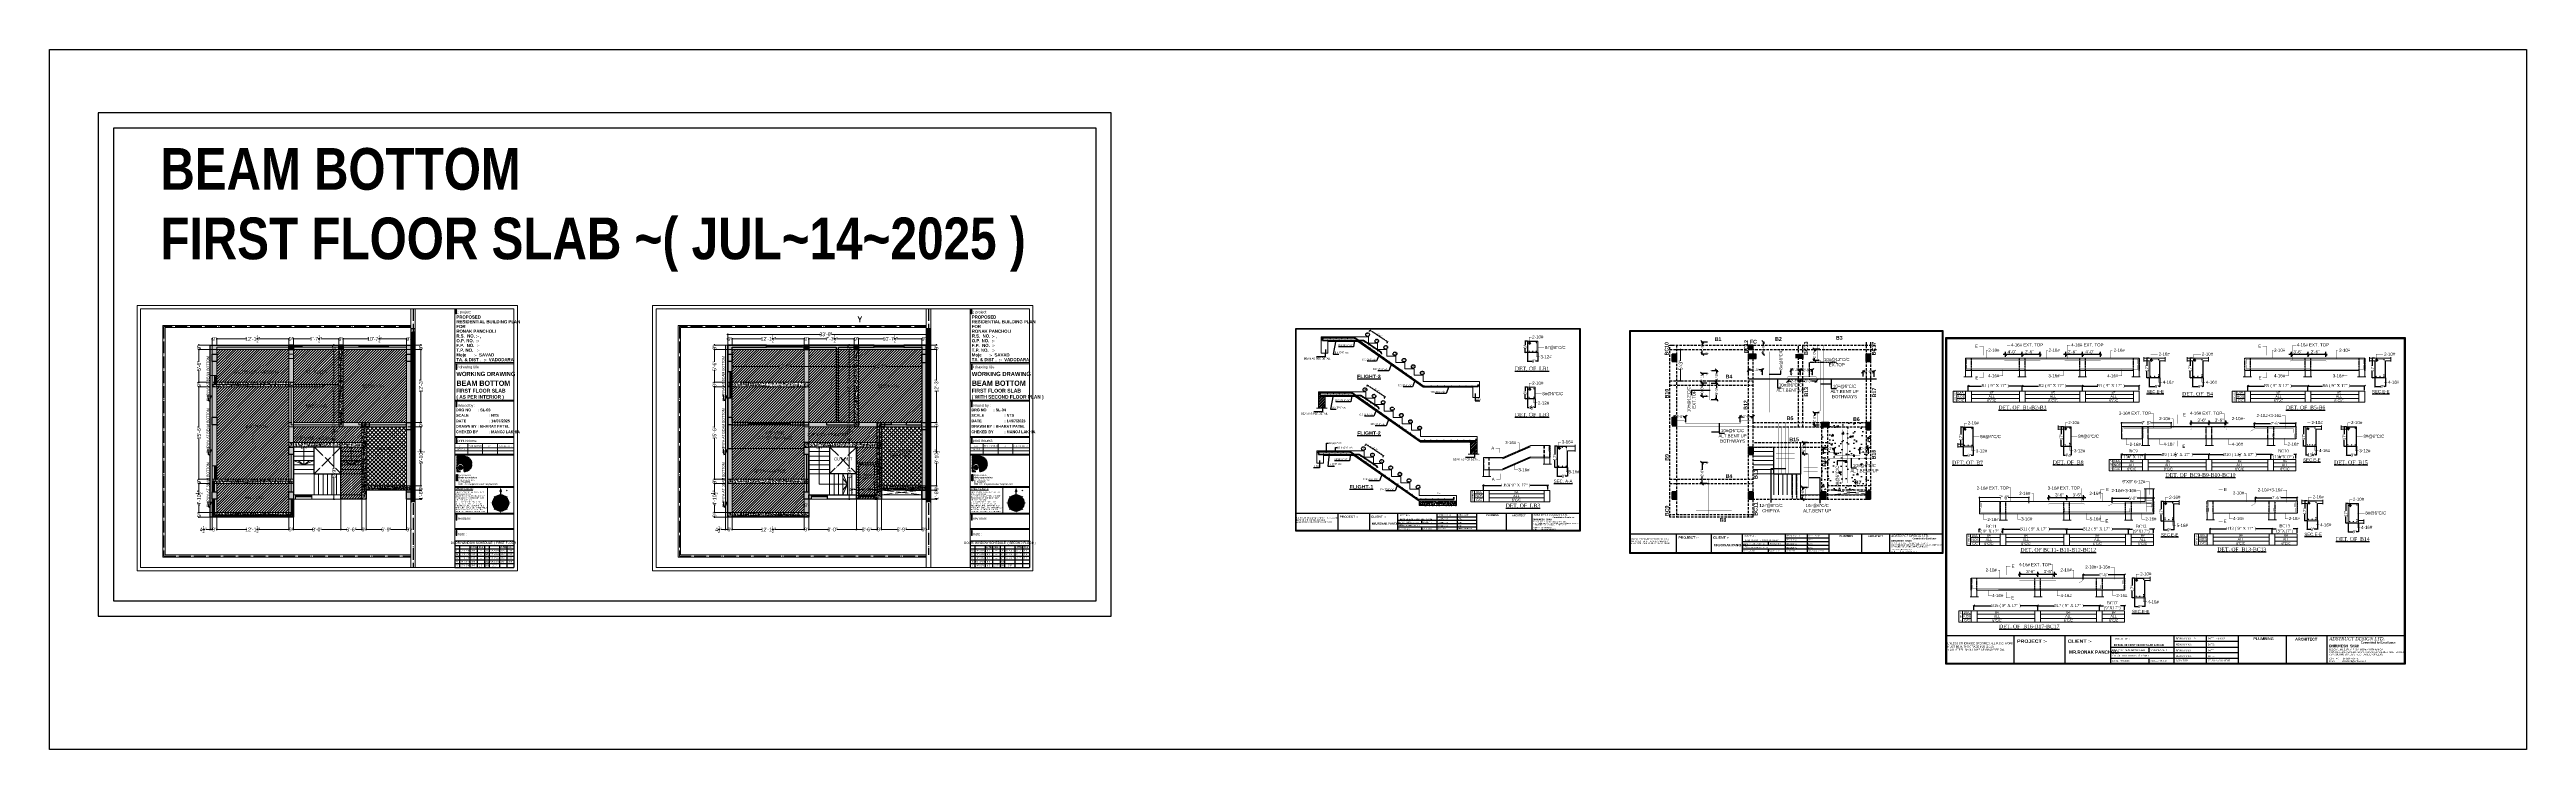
# Model space of a CAD drawing. Header units: millimetres. Extents: x 56222 to 162971, y -175692 to -121287.
# Drawn here: x 157974 to 162971, y -175692 to -174282 of the extents above; entities that cross this region are included whole.
import ezdxf
from ezdxf.enums import TextEntityAlignment as Align

# ---------------------------------------------------------------- set-up
doc = ezdxf.new("R2010")
doc.units = ezdxf.units.MM
doc.header["$MEASUREMENT"] = 0
doc.header["$PDMODE"] = 35
for name, pattern in [('ACAD_ISO02W100', [15, 12, -3]), ('ACAD_ISO04W100', [30, 24, -3, 0, -3]), ('DASHED2', [0.375, 0.25, -0.125]), ('HIDDEN', [0.375, 0.25, -0.125]), ('TEXT', [0.125, 0, -0.125])]:
    doc.linetypes.add(name, pattern=pattern)
doc.layers.get('Defpoints').update_dxf_attribs({"color": 220})
doc.layers.add('0 @ 1', color=7, linetype='Continuous')
doc.layers.add('BASE', color=2, linetype='Continuous')
for name, color, linetype, lineweight in [('BEAM', 160, 'HIDDEN', 25), ('BM', 7, 'Continuous', 18), ('COLUMN', 1, 'Continuous', 30), ('COLUMN ( F C )', 6, 'Continuous', 50), ('COLUMN ( F C ) ~HATCH', 6, 'Continuous', 9), ('COLUMN no', 7, 'Continuous', 20), ('DIMENSION', 86, 'Continuous', 25), ('FIRST FLOOR', 7, 'Continuous', 9), ('FIRST FLOOR ( DW_RAIL )', 7, 'Continuous', 9), ('FIRST FLOOR ( TEXT )', 7, 'Continuous', 9), ('FIRST FLOOR_( D - W & RAILING )', 251, 'Continuous', 9), ('FIRST FLOOR_( PLine )_', 251, 'Continuous', 30), ('FIRST FLOOR_( STAIR )', 251, 'Continuous', 9), ('footing', 160, 'Continuous', 25), ('GROUND FLOOR', 7, 'Continuous', 9), ('GROUND FLOOR  ( DIM )', 7, 'Continuous', 9), ('GROUND FLOOR  ( HATCH )', 251, 'Continuous', 9), ('GROUND FLOOR ( DW_RAIL )', 7, 'Continuous', 9), ('plot boundary', 26, 'Continuous', 30), ('REINF.', 6, 'Continuous', 40), ('REINFORCEMENT', 6, 'Continuous', 25), ('SECOND FLOOR', 7, 'Continuous', 9), ('SECOND FLOOR  ( PLINE )', 251, 'Continuous', 30), ('SECOND FLOOR ( DIM )', 7, 'Continuous', 9), ('SECOND FLOOR ( DW_RAIL )', 7, 'Continuous', 9), ('SECOND FLOOR ( PLine )', 7, 'Continuous', 30), ('SECOND FLOOR ( TEXT )', 7, 'Continuous', 9), ('SECTION', 7, 'Continuous', 9), ('STAIR', 182, 'Continuous', 18), ('STAIRCASE', 45, 'Continuous', 25), ('STEEL', 181, 'Continuous', 25), ('STR.TEXT.', 1, 'Continuous', 25), ('TEXT', 1, 'TEXT', 9), ('wall', 7, 'Continuous', 30), ('X_PLOT', 1, 'Continuous', 9), ('X_SHEET', 7, 'Continuous', 9), ('XX~SLAB ( BEAM )~ ( DIM )', 7, 'Continuous', 9), ('XX~SLAB ( HATCH )', 7, 'Continuous', 9), ('XX~STR BEAM', 5, 'ACAD_ISO02W100', 9)]:
    doc.layers.add(name, color=color, linetype=linetype, lineweight=lineweight)
doc.layers.add('XX~SLAB ( BEAM )~ ( HATCH )', color=1, linetype='Continuous', lineweight=9, plot=False)
doc.layers.add('XX~SLAB ( HATCH )~ PLINE', color=251, linetype='Continuous', lineweight=9, plot=False)
doc.layers.add('XX~SLAB ( PLINE )', color=251, linetype='Continuous', plot=False)
doc.styles.add('A_b', font='ariblk.ttf')
doc.styles.add("AR_0'-0", font='arial.ttf')
doc.styles.add('AR_6', font='arial.ttf', dxfattribs={"height": 6})
doc.styles.add('arial', font='GOTHIC.TTF')
doc.styles.add('BRIJESH', font='arial.ttf')
doc.styles.add('Cn BT~6', font='swissc.ttf', dxfattribs={"height": 6})
doc.styles.add("Cn_BT_0'-0", font='swissc.ttf')
doc.styles.add('Cn_BT_7½', font='swissc.ttf', dxfattribs={"height": 7.5})
doc.styles.add('Dime _ Feet only', font='arial.ttf', dxfattribs={"height": 0.23})
doc.styles.add('DUTCH801', font='dutcheb.ttf', dxfattribs={"height": 6.5})
doc.styles.add('KATHA', font='swissc.ttf')
doc.styles.add('KIRAN', font='times.ttf')
doc.styles.add('R1', font='times.ttf')
doc.styles.add('S1', font='times.ttf', dxfattribs={"height": 6.5})
doc.styles.get("Standard").update_dxf_attribs({"font": 'arial.ttf', "height": 6})
doc.styles.add('style2', font='arial.ttf', dxfattribs={"height": 6})
doc.styles.add('VINAY', font='swiss.ttf')
doc.linetypes.add('ZIGZAG', pattern='A,0.0001,-0.2,[131,ltypeshp.shx,S=0.2,R=0,X=-0.2,Y=0],-0.4,[131,ltypeshp.shx,S=0.2,R=180,X=0.2,Y=0],-0.2', length=0.8001)
doc.dimstyles.new('Brijesh (I)', dxfattribs={"dimtxt": 5, "dimasz": 6, "dimexe": 2.5, "dimexo": 2.5, "dimgap": 0.09, "dimtad": 0, "dimdec": 1, "dimzin": 3, "dimdsep": 46, "dimlunit": 4, "dimtxsty": 'BRIJESH', "dimblk": 'OBLIQUE', "dimcen": 0.09, "dimclrd": 256, "dimclre": 256, "dimclrt": 7, "dimadec": 0, "dimazin": 0, "dimtfac": 1, "dimtdec": 1, "dimtofl": 0, "dimtmove": 1, "dimatfit": 0, "dimfxl": 1, "dimtolj": 1, "dimtzin": 0, "dimarcsym": 0})
doc.dimstyles.new('Cn BT~6', dxfattribs={"dimtxt": 0.18, "dimasz": 2.5, "dimexe": 2.5, "dimexo": 0, "dimgap": 0.09, "dimtad": 0, "dimdec": 3, "dimzin": 3, "dimdsep": 46, "dimlunit": 4, "dimtxsty": 'Cn BT~6', "dimblk": 'DOT', "dimcen": 0.09, "dimdle": 2, "dimclrd": 250, "dimclre": 250, "dimclrt": 5, "dimadec": 0, "dimazin": 0, "dimtfac": 0.75, "dimtdec": 3, "dimtofl": 0, "dimtmove": 0, "dimatfit": 3, "dimfxl": 1, "dimtolj": 1, "dimtzin": 0, "dimlwd": 15, "dimlwe": 15, "dimarcsym": 0})
doc.dimstyles.new('Cn_BT_7½', dxfattribs={"dimtxt": 9, "dimasz": 3, "dimexe": 1.5, "dimexo": 0, "dimgap": 0.09, "dimtad": 0, "dimdec": 3, "dimzin": 3, "dimdsep": 46, "dimlunit": 4, "dimtxsty": 'Cn_BT_7½', "dimblk": 'ARCHTICK', "dimcen": 0.09, "dimdle": 1.5, "dimclrd": 251, "dimclre": 251, "dimclrt": 14, "dimadec": 0, "dimazin": 0, "dimtfac": 0.75, "dimtdec": 3, "dimtofl": 0, "dimtmove": 0, "dimatfit": 3, "dimfxl": 0, "dimtolj": 1, "dimtzin": 0, "dimlwd": 15, "dimlwe": 15, "dimarcsym": 0})
doc.dimstyles.new('Dime _ Feet only', dxfattribs={"dimtxt": 0.23, "dimasz": 0.1, "dimexe": 0.1, "dimexo": 0.1, "dimgap": 0.06, "dimtad": 0, "dimlfac": 39.375, "dimrnd": 1, "dimzin": 1, "dimdsep": 46, "dimlunit": 4, "dimtxsty": 'Dime _ Feet only', "dimblk": 'ARCHTICK', "dimcen": 0, "dimdle": 0.1, "dimclrd": 256, "dimclre": 256, "dimazin": 0, "dimtfac": 1, "dimtofl": 0, "dimtmove": 0, "dimatfit": 3, "dimldrblk": 'ARCHTICK', "dimfxl": 4.5, "dimfrac": 1, "dimtolj": 1, "dimtzin": 0, "dimarcsym": 1})
doc.dimstyles.new('JALAK', dxfattribs={"dimtxt": 5.5, "dimasz": 3.5, "dimexe": 1.5, "dimexo": 2, "dimgap": 0.09, "dimtad": 1, "dimdec": 1, "dimzin": 3, "dimdsep": 46, "dimlunit": 4, "dimtxsty": 'BRIJESH', "dimblk": 'ARCHTICK', "dimcen": 0.09, "dimclrd": 256, "dimclre": 256, "dimclrt": 7, "dimadec": 0, "dimazin": 0, "dimtfac": 1, "dimtdec": 1, "dimtofl": 0, "dimtmove": 1, "dimatfit": 0, "dimfxl": 9, "dimfxlon": 1, "dimtolj": 1, "dimtzin": 0, "dimlwe": -1, "dimarcsym": 0})
doc.dimstyles.new('KIRAN', dxfattribs={"dimtxt": 4, "dimasz": 3, "dimexe": 1, "dimexo": 2, "dimgap": 1, "dimtad": 0, "dimdec": 1, "dimzin": 0, "dimdsep": 46, "dimlunit": 4, "dimtxsty": 'KIRAN', "dimblk": 'OBLIQUE', "dimcen": 6, "dimclrd": 11, "dimclre": 11, "dimclrt": 6, "dimadec": 0, "dimazin": 0, "dimtfac": 1, "dimtdec": 1, "dimtofl": 0, "dimtmove": 0, "dimatfit": 3, "dimfxl": 1, "dimtolj": 1, "dimtzin": 0, "dimarcsym": 0})
doc.dimstyles.new('STAIRCASE DETAILS', dxfattribs={"dimtxt": 3.5, "dimasz": 4.5, "dimexe": 1, "dimexo": 1, "dimgap": 1, "dimtad": 1, "dimzin": 0, "dimdsep": 46, "dimlunit": 4, "dimtxsty": 'arial', "dimblk": 'OBLIQUE', "dimcen": 0.125, "dimclrd": 256, "dimclre": 256, "dimclrt": 256, "dimadec": 0, "dimazin": 0, "dimtfac": 1, "dimtofl": 0, "dimtmove": 0, "dimatfit": 3, "dimfxl": 0.18, "dimtolj": 1, "dimtzin": 0, "dimlwd": -1, "dimlwe": -1, "dimarcsym": 1})
doc.dimstyles.get("Standard").update_dxf_attribs({"dimtxt": 18, "dimasz": 6, "dimexe": 4.5, "dimexo": 9.0625, "dimgap": 0.09, "dimtad": 0, "dimdec": 0, "dimzin": 0, "dimdsep": 46, "dimlunit": 4, "dimtxsty": 'R1', "dimblk": 'OBLIQUE', "dimcen": 0.09, "dimadec": 0, "dimazin": 0, "dimtfac": 1, "dimtdec": 0, "dimtofl": 0, "dimtmove": 0, "dimatfit": 3, "dimfxl": 1, "dimtolj": 1, "dimtzin": 0, "dimarcsym": 0})

# ---------------------------------------------------------------- blocks, each defined once
blk = doc.blocks.new('NORTH')
h = blk.add_hatch(color=9)
h.set_gradient(color1=(201, 201, 201), color2=(237, 237, 237), one_color=1, tint=0.93, name='SPHERICAL')
edge = h.paths.add_edge_path()
edge.add_arc((329168.4, -156620.1), 24.1, 0, 360)
at = {"layer": 'X_SHEET'}
for color, points in [(224, [(329168.4, -156574.8), (329168.4, -156588.4), (329164.1, -156586.7)]), (230, [(329172.6, -156586.7), (329168.4, -156588.4), (329168.4, -156574.8)]), (224, [(329143.4, -156619.9), (329144.3, -156618.2), (329138.4, -156619.9)]), (230, [(329144.3, -156621.6), (329143.4, -156619.9), (329138.4, -156619.9)]), (47, [(329147.2, -156620), (329150.3, -156617), (329150.3, -156623.1)]), (47, [(329153.4, -156609.4), (329153.4, -156605.1), (329157.7, -156605.1)]), (47, [(329153.4, -156635), (329153.4, -156630.7), (329157.7, -156635)]), (47, [(329165.3, -156602), (329168.4, -156598.9), (329171.4, -156602)]), (47, [(329171.4, -156638.2), (329165.3, -156638.1), (329168.3, -156641.2)]), (230, [(329166.7, -156644.1), (329168.4, -156645), (329168.4, -156650.1)]), (224, [(329168.4, -156645), (329170.1, -156644.1), (329168.4, -156650.1)]), (47, [(329179, -156605.1), (329183.3, -156605.1), (329183.3, -156609.4)]), (47, [(329179, -156635), (329183.3, -156630.7), (329183.3, -156635)]), (47, [(329186.5, -156623.1), (329186.5, -156617), (329189.5, -156620.1)]), (224, [(329193.3, -156619.9), (329192.5, -156618.2), (329198.4, -156619.9)]), (230, [(329192.5, -156621.6), (329193.3, -156619.9), (329198.4, -156619.9)])]:
    blk.add_hatch(color=color, dxfattribs=at).paths.add_polyline_path(points)
at = {"color": 254, "lineweight": 5}
for p, q in [((329185.4, -156582.8), (329187.6, -156585)), ((329166.5, -156620.1), (329161.2, -156620.1)), ((329167, -156618.7), (329163.3, -156615)), ((329167, -156621.4), (329163.3, -156625.1)), ((329168.4, -156618.2), (329168.4, -156612.9)), ((329168.4, -156621.9), (329168.4, -156627.2)), ((329169.7, -156618.7), (329173.4, -156615)), ((329169.7, -156621.4), (329173.4, -156625.1)), ((329170.2, -156620.1), (329175.5, -156620.1))]:
    blk.add_line(p, q, dxfattribs=at)
at = {"color": 250, "lineweight": 9}
for p, q in [((329146.1, -156610.8), (329166.6, -156619.3)), ((329146.1, -156629.3), (329166.6, -156620.8)), ((329151.3, -156603), (329149.2, -156600.9)), ((329151.3, -156637.1), (329149.2, -156639.2)), ((329167.6, -156618.3), (329159.1, -156597.8)), ((329159.1, -156642.4), (329167.6, -156621.8)), ((329169.1, -156618.3), (329177.6, -156597.8)), ((329177.6, -156642.4), (329169.1, -156621.8)), ((329170.1, -156619.3), (329190.7, -156610.8)), ((329170.1, -156620.8), (329190.7, -156629.3)), ((329185.4, -156603), (329187.6, -156600.9)), ((329185.4, -156637.1), (329187.6, -156639.2))]:
    blk.add_line(p, q, dxfattribs=at)
at = {"color": 1}
blk.add_line((329171.1, -156626.7), (329169.1, -156621.8), dxfattribs=at)
at = {"lineweight": 9}
for radius in [24.1, 21.1, 10.2, 7.18, 1.88]:
    blk.add_circle((329168.4, -156620.1), radius, dxfattribs=at)
at = {"layer": 'X_SHEET', "color": 29, "linetype": 'Continuous', "lineweight": 25}
blk.add_line((329168.4, -156595.9), (329168.4, -156588.4), dxfattribs=at)
at = {"layer": 'X_SHEET', "color": 26, "linetype": 'ByBlock', "lineweight": -2, "style": 'DUTCH801'}
for s, rotation, p in [('W', 89.9141, (329153.5, -156620)), ('SW', 314.9141, (329156.3, -156632.7)), ('NE', 314.9141, (329178.9, -156609.6)), ('E', 89.9141, (329186.1, -156619.8))]:
    blk.add_text(s, height=2.7, rotation=rotation, dxfattribs=at).set_placement(p, align=Align.CENTER)
for s, rotation, p in [('NW', 44.9141, (329156.2, -156607.4)), ('N', 359.9141, (329168.3, -156602.4)), ('S', 359.9141, (329168.4, -156634.9)), ('SE', 44.9141, (329178.9, -156630.5))]:
    blk.add_text(s, height=2.7, rotation=rotation, dxfattribs=at).set_placement(p, align=Align.TOP_CENTER)
blk = doc.blocks.new('logo')
at = {"layer": 'STAIRCASE', "linetype": 'Continuous', "ltscale": 15}
h = blk.add_hatch(color=0, dxfattribs=at)
edge = h.paths.add_edge_path()
edge.add_line((52190, -8439), (52132, -8439))
edge.add_line((52132, -8439), (52132, -8451))
edge.add_line((52132, -8451), (52219, -8451))
edge.add_arc((52186, -8490), 51, 49.5898, 85.3906)
edge = h.paths.add_edge_path()
edge.add_line((52225, -8457), (52132, -8457))
edge.add_line((52132, -8457), (52132, -8469))
edge.add_line((52132, -8469), (52233, -8469))
edge.add_arc((52186, -8490), 51, 24.196, 40.1809)
edge = h.paths.add_edge_path()
edge.add_line((52235, -8475), (52132, -8475))
edge.add_line((52132, -8475), (52132, -8487))
edge.add_line((52132, -8487), (52237, -8487))
edge.add_arc((52186, -8490), 51, 3.3421, 17.076)
edge = h.paths.add_edge_path()
edge.add_line((52237, -8493), (52175, -8493))
edge.add_arc((52158, -8514), 26.8, 19.8001, 51.8901, ccw=False)
edge.add_line((52184, -8505), (52235, -8505))
edge.add_arc((52186, -8490), 51, 342.9464, 356.6794)
edge = h.paths.add_edge_path()
edge.add_line((52233, -8511), (52184, -8511))
edge.add_line((52184, -8511), (52184, -8523))
edge.add_line((52184, -8523), (52225, -8523))
edge.add_arc((52186, -8490), 51, 319.8472, 335.8275)
edge = h.paths.add_edge_path()
edge.add_line((52219, -8528), (52184, -8528))
edge.add_line((52184, -8528), (52184, -8540))
edge.add_line((52184, -8540), (52190, -8540))
edge.add_arc((52186, -8490), 51, 274.8693, 310.4434)
edge = h.paths.add_edge_path()
edge.add_line((52136, -8528), (52132, -8528))
edge.add_line((52132, -8528), (52132, -8540))
edge.add_line((52132, -8540), (52158, -8540))
edge.add_arc((52158, -8514), 26.8, 213.4982, 270, ccw=False)
edge = h.paths.add_edge_path()
edge.add_line((52132, -8514), (52132, -8523))
edge.add_line((52132, -8523), (52133, -8523))
edge.add_arc((52158, -8514), 26.8, 180, 199.307, ccw=False)
edge = h.paths.add_edge_path()
edge.add_line((52132, -8511), (52132, -8511))
edge.add_line((52132, -8511), (52132, -8514))
edge.add_arc((52158, -8514), 26.8, 173.2545, 180, ccw=False)
edge = h.paths.add_edge_path()
edge.add_line((52142, -8493), (52132, -8493))
edge.add_line((52132, -8493), (52132, -8505))
edge.add_line((52132, -8505), (52133, -8505))
edge.add_arc((52158, -8514), 26.8, 128.1099, 160.1999, ccw=False)
edge = h.paths.add_edge_path()
edge.add_arc((52158, -8514), 14.8, 0, 360)
at = {"layer": 'STAIRCASE', "color": 0, "linetype": 'Continuous', "ltscale": 15}
blk.add_line((52184, -8540), (52184, -8505), dxfattribs=at)
for points in [[(52190, -8439), (52132, -8439), (52132, -8451), (52219, -8451, 0.157494)], [(52225, -8457), (52132, -8457), (52132, -8469), (52233, -8469, 0.06986)], [(52235, -8475), (52132, -8475), (52132, -8487), (52237, -8487, 0.059998)], [(52142, -8493), (52132, -8493), (52132, -8505), (52133, -8505, -0.140942)], [(52132, -8511), (52132, -8511), (52132, -8514, -0.029441)], [(52132, -8514), (52132, -8523), (52133, -8523, -0.084443)], [(52136, -8528), (52132, -8528), (52132, -8540), (52158, -8540, -0.251655)], [(52237, -8493), (52175, -8493, -0.140942), (52184, -8505), (52235, -8505, 0.059993)], [(52233, -8511), (52184, -8511), (52184, -8523), (52225, -8523, 0.069841)], [(52219, -8528), (52184, -8528), (52184, -8540), (52190, -8540, 0.15648)]]:
    blk.add_lwpolyline(points, format="xyb", close=True, dxfattribs=at)
blk.add_circle((52158, -8514), 14.8, dxfattribs=at)
blk.add_arc((52158, -8514), 26.8, 19.8001, 270, dxfattribs=at)
blk = doc.blocks.new('*T274')
at = {"layer": 'X_SHEET', "color": 0, "lineweight": -2}
for p, q in [((0, 0), (9, 0)), ((0, 0), (0, -10)), ((9, 0), (30, 0)), ((30, 0), (45, 0)), ((45, 0), (60, 0)), ((60, 0), (69, 0)), ((69, 0), (90, 0)), ((90, 0), (105, 0)), ((105, 0), (119.1, 0)), ((119.1, 0), (119.1, -10)), ((0, -10), (9, -10)), ((0, -10), (0, -16.2)), ((0, -16.2), (9, -16.2)), ((0, -16.2), (0, -23.7)), ((0, -23.7), (9, -23.7)), ((0, -23.7), (0, -31.2)), ((0, -31.2), (9, -31.2)), ((0, -31.2), (0, -38.7)), ((0, -38.7), (9, -38.7)), ((0, -38.7), (0, -46.2)), ((0, -46.2), (9, -46.2)), ((0, -46.2), (0, -53.7)), ((9, -10), (30, -10)), ((9, -10), (9, -16.2)), ((9, -16.2), (30, -16.2)), ((9, -16.2), (9, -23.7)), ((9, -23.7), (30, -23.7)), ((9, -23.7), (9, -31.2)), ((9, -31.2), (30, -31.2)), ((9, -31.2), (9, -38.7)), ((9, -38.7), (30, -38.7)), ((9, -38.7), (9, -46.2)), ((9, -46.2), (30, -46.2)), ((9, -46.2), (9, -53.7)), ((30, -10), (45, -10)), ((30, -10), (30, -16.2)), ((30, -16.2), (45, -16.2)), ((30, -16.2), (30, -23.7)), ((30, -23.7), (45, -23.7)), ((30, -23.7), (30, -31.2)), ((30, -31.2), (45, -31.2)), ((30, -31.2), (30, -38.7)), ((30, -38.7), (45, -38.7)), ((30, -38.7), (30, -46.2)), ((30, -46.2), (45, -46.2)), ((30, -46.2), (30, -53.7)), ((45, -10), (60, -10)), ((45, -10), (45, -16.2)), ((45, -16.2), (60, -16.2)), ((45, -16.2), (45, -23.7)), ((45, -23.7), (60, -23.7)), ((45, -23.7), (45, -31.2)), ((45, -31.2), (60, -31.2)), ((45, -31.2), (45, -38.7)), ((45, -38.7), (60, -38.7)), ((45, -38.7), (45, -46.2)), ((45, -46.2), (60, -46.2)), ((45, -46.2), (45, -53.7)), ((60, -10), (69, -10)), ((60, -10), (60, -16.2)), ((60, -16.2), (69, -16.2)), ((60, -16.2), (60, -23.7)), ((60, -23.7), (69, -23.7)), ((60, -23.7), (60, -31.2)), ((60, -31.2), (69, -31.2)), ((60, -31.2), (60, -38.7)), ((60, -38.7), (69, -38.7)), ((60, -38.7), (60, -46.2)), ((60, -46.2), (69, -46.2)), ((60, -46.2), (60, -53.7)), ((69, -10), (90, -10)), ((69, -10), (69, -16.2)), ((69, -16.2), (90, -16.2)), ((69, -16.2), (69, -23.7)), ((69, -23.7), (90, -23.7)), ((69, -23.7), (69, -31.2)), ((69, -31.2), (90, -31.2)), ((69, -31.2), (69, -38.7)), ((69, -38.7), (90, -38.7)), ((69, -38.7), (69, -46.2)), ((69, -46.2), (90, -46.2)), ((69, -46.2), (69, -53.7)), ((90, -10), (105, -10)), ((90, -10), (90, -16.2)), ((90, -16.2), (105, -16.2)), ((90, -16.2), (90, -23.7)), ((90, -23.7), (105, -23.7)), ((90, -23.7), (90, -31.2)), ((90, -31.2), (105, -31.2)), ((90, -31.2), (90, -38.7)), ((90, -38.7), (105, -38.7)), ((90, -38.7), (90, -46.2)), ((90, -46.2), (105, -46.2)), ((90, -46.2), (90, -53.7)), ((105, -10), (119.1, -10)), ((105, -10), (105, -16.2)), ((105, -16.2), (119.1, -16.2)), ((105, -16.2), (105, -23.7)), ((105, -23.7), (119.1, -23.7)), ((105, -23.7), (105, -31.2)), ((105, -31.2), (119.1, -31.2)), ((105, -31.2), (105, -38.7)), ((105, -38.7), (119.1, -38.7)), ((105, -38.7), (105, -46.2)), ((105, -46.2), (119.1, -46.2)), ((105, -46.2), (105, -53.7)), ((119.1, -10), (119.1, -16.2)), ((119.1, -16.2), (119.1, -23.7)), ((119.1, -23.7), (119.1, -31.2)), ((119.1, -31.2), (119.1, -38.7)), ((119.1, -38.7), (119.1, -46.2)), ((119.1, -46.2), (119.1, -53.7)), ((0, -53.7), (9, -53.7)), ((9, -53.7), (30, -53.7)), ((30, -53.7), (45, -53.7)), ((45, -53.7), (60, -53.7)), ((60, -53.7), (69, -53.7)), ((69, -53.7), (90, -53.7)), ((90, -53.7), (105, -53.7)), ((105, -53.7), (119.1, -53.7))]:
    blk.add_line(p, q, dxfattribs=at)
at = {"layer": 'X_SHEET', "char_height": 3, "attachment_point": 5, "style": "Cn_BT_0'-0"}
for s, insert, width in [('SD', (4.5, -20), 8.17), ('D1', (4.5, -27.5), 8.17), ('D2', (4.5, -35), 8.17), ('G', (4.5, -42.5), 8.17), ('V', (4.5, -50), 8.17), ('3\' 6"  X 8\' 0"', (19.5, -42.5), 20.17), ('9\' 0" X 8\' 0"', (19.5, -20), 20.17), ('3\' 0" X 8\' 0"', (19.5, -27.5), 20.17), ('2\' 6" X 8\' 0"', (19.5, -35), 20.17), ('1\' 6" X 5\' 6"', (19.5, -50), 20.17), ('LINTEL', (37.5, -13.1), 14.17), ('8\' 0"', (37.5, -20), 14.17), ('8\' 0"', (37.5, -27.5), 14.17), ('8\' 0"', (37.5, -35), 14.17), ('8\' 0"', (37.5, -42.5), 14.17), ('8\' 0"', (37.5, -50), 14.17), ('SILL', (52.5, -13.1), 14.17), ('2\' 6"', (52.5, -50), 14.17), ('---', (52.5, -20), 14.17), ('---', (52.5, -27.5), 14.17), ('---', (52.5, -35), 14.17), ('---', (52.5, -42.5), 14.17), ('W1', (64.5, -27.5), 8.17), ('W2', (64.5, -35), 8.17), ('Wa', (64.5, -42.5), 8.17), ('SW', (64.5, -50), 8.17), ('W', (64.5, -20), 8.17), ('4\' 0" X 5\' 6"', (79.5, -35), 20.17), ('5\' 0" X 5\' 6"', (79.5, -20), 20.17), ('2\' 3" X 5\' 6"', (79.5, -27.5), 20.17), ('2\' 0" X 4\' 6"', (79.5, -42.5), 20.17), ('2\' 9"', (79.5, -50), 20.17), ('LINTEL', (97.5, -13.1), 14.17), ('8\' 0"', (97.5, -20), 14.17), ('8\' 0"', (97.5, -27.5), 14.17), ('8\' 0"', (97.5, -35), 14.17), ('8\' 0"', (97.5, -42.5), 14.17), ('SILL', (112.1, -13.1), 13.311), ('2\' 6"', (112.1, -20), 13.311), ('2\' 6"', (112.1, -27.5), 13.311), ('2\' 6"', (112.1, -35), 13.311), ('3\' 6"', (112.1, -42.5), 13.311)]:
    blk.add_mtext(s, dxfattribs=dict(at, insert=insert, width=width))
at = {"layer": 'X_SHEET', "color": 0, "insert": (59.6, -5), "char_height": 4.5, "width": 118.311, "attachment_point": 5, "style": "Cn_BT_0'-0"}
blk.add_mtext('DOOR/ WINDOW SCHEDULE  ( FIRST FLOOR )', dxfattribs=at)
blk = doc.blocks.new('_ArchTick')
at = {"color": 0, "linetype": 'ByBlock', "const_width": 0.15}
blk.add_lwpolyline([(-0.5, -0.5), (0.5, 0.5)], dxfattribs=at)
blk = doc.blocks.new('*D354')
at = {"layer": 'Defpoints', "color": 0, "transparency": 16777216}
for p in [(159565.4, -174910.3), (159733.4, -174910.3), (159733.4, -174920.5)]:
    blk.add_point(p, dxfattribs=at)
at = {"layer": 'SECOND FLOOR ( DIM )', "color": 251, "lineweight": 15, "transparency": 16777216}
for p, q in [((159563.9, -174920.5), (159638.5, -174920.5)), ((159565.4, -174910.3), (159565.4, -174922)), ((159734.9, -174920.5), (159660.2, -174920.5)), ((159733.4, -174910.3), (159733.4, -174922))]:
    blk.add_line(p, q, dxfattribs=at)
at = {"layer": 'SECOND FLOOR ( DIM )', "color": 251, "lineweight": 15, "transparency": 16777216, "xscale": 3, "yscale": 3, "zscale": 3, "rotation": 180}
blk.add_blockref('_ArchTick', (159565.4, -174920.5), dxfattribs=at)
at = {"layer": 'SECOND FLOOR ( DIM )', "color": 251, "lineweight": 15, "transparency": 16777216, "xscale": 3, "yscale": 3, "zscale": 3}
blk.add_blockref('_ArchTick', (159733.4, -174920.5), dxfattribs=at)
at = {"layer": 'SECOND FLOOR ( DIM )', "color": 5, "transparency": 16777216, "insert": (159649.4, -174920.5), "char_height": 7.5, "attachment_point": 5, "style": 'Cn_BT_7½'}
blk.add_mtext('\\A1;14\'-0"', dxfattribs=at)
blk = doc.blocks.new('*D353')
at = {"layer": 'Defpoints', "color": 0, "transparency": 16777216}
for p in [(159350.9, -174910.3), (159350.9, -174920.5), (159560.9, -174910.3)]:
    blk.add_point(p, dxfattribs=at)
at = {"layer": 'SECOND FLOOR ( DIM )', "color": 251, "lineweight": 15, "transparency": 16777216}
for p, q in [((159349.4, -174920.5), (159445, -174920.5)), ((159350.9, -174910.3), (159350.9, -174922)), ((159562.4, -174920.5), (159466.7, -174920.5)), ((159560.9, -174910.3), (159560.9, -174922))]:
    blk.add_line(p, q, dxfattribs=at)
at = {"layer": 'SECOND FLOOR ( DIM )', "color": 251, "lineweight": 15, "transparency": 16777216, "xscale": 3, "yscale": 3, "zscale": 3, "rotation": 180}
blk.add_blockref('_ArchTick', (159350.9, -174920.5), dxfattribs=at)
at = {"layer": 'SECOND FLOOR ( DIM )', "color": 251, "lineweight": 15, "transparency": 16777216, "xscale": 3, "yscale": 3, "zscale": 3}
blk.add_blockref('_ArchTick', (159560.9, -174920.5), dxfattribs=at)
at = {"layer": 'SECOND FLOOR ( DIM )', "color": 5, "transparency": 16777216, "insert": (159455.9, -174920.5), "char_height": 7.5, "attachment_point": 5, "style": 'Cn_BT_7½'}
blk.add_mtext('\\A1;17\'-6"', dxfattribs=at)
blk = doc.blocks.new('*D352')
at = {"layer": 'Defpoints', "color": 0, "transparency": 16777216}
for p in [(159341.9, -174855.7), (159341.9, -174877.3), (159746.9, -174877.3)]:
    blk.add_point(p, dxfattribs=at)
at = {"layer": 'SECOND FLOOR ( DIM )', "color": 251, "lineweight": 15, "transparency": 16777216}
for p, q in [((159340.4, -174855.7), (159528.8, -174855.7)), ((159341.9, -174877.3), (159341.9, -174854.2)), ((159748.4, -174855.7), (159550.9, -174855.7)), ((159746.9, -174877.3), (159746.9, -174854.2))]:
    blk.add_line(p, q, dxfattribs=at)
at = {"layer": 'SECOND FLOOR ( DIM )', "color": 251, "lineweight": 15, "transparency": 16777216, "xscale": 3, "yscale": 3, "zscale": 3, "rotation": 180}
blk.add_blockref('_ArchTick', (159341.9, -174855.7), dxfattribs=at)
at = {"layer": 'SECOND FLOOR ( DIM )', "color": 251, "lineweight": 15, "transparency": 16777216, "xscale": 3, "yscale": 3, "zscale": 3}
blk.add_blockref('_ArchTick', (159746.9, -174855.7), dxfattribs=at)
at = {"layer": 'SECOND FLOOR ( DIM )', "color": 14, "transparency": 16777216, "insert": (159539.9, -174855.7), "char_height": 7.5, "attachment_point": 5, "style": 'Cn_BT_7½'}
blk.add_mtext('\\A1;33\'-9"', dxfattribs=at)
blk = doc.blocks.new('*D351')
at = {"layer": 'Defpoints', "color": 0, "transparency": 16777216}
for p in [(159496.4, -175187.8), (159505.4, -175187.8), (159505.4, -175200)]:
    blk.add_point(p, dxfattribs=at)
at = {"layer": 'SECOND FLOOR ( DIM )', "color": 251, "lineweight": 15, "transparency": 16777216}
for p, q in [((159494.9, -175200), (159497.2, -175200)), ((159496.4, -175187.8), (159496.4, -175201.5)), ((159506.9, -175200), (159504.5, -175200)), ((159505.4, -175187.8), (159505.4, -175201.5))]:
    blk.add_line(p, q, dxfattribs=at)
at = {"layer": 'SECOND FLOOR ( DIM )', "color": 251, "lineweight": 15, "transparency": 16777216, "xscale": 3, "yscale": 3, "zscale": 3, "rotation": 180}
blk.add_blockref('_ArchTick', (159496.4, -175200), dxfattribs=at)
at = {"layer": 'SECOND FLOOR ( DIM )', "color": 251, "lineweight": 15, "transparency": 16777216, "xscale": 3, "yscale": 3, "zscale": 3}
blk.add_blockref('_ArchTick', (159505.4, -175200), dxfattribs=at)
at = {"layer": 'SECOND FLOOR ( DIM )', "color": 14, "transparency": 16777216, "insert": (159500.9, -175200), "char_height": 7.5, "attachment_point": 5, "style": 'Cn_BT_7½'}
blk.add_mtext('\\A1;9"', dxfattribs=at)
blk = doc.blocks.new('_Dot')
at = {"color": 0, "linetype": 'ByBlock', "lineweight": -2}
blk.add_line((-0.5, 0), (-1, 0), dxfattribs=at)
at = {"color": 0, "linetype": 'ByBlock', "const_width": 0.5}
blk.add_lwpolyline([(-0.25, 0, 1), (0.25, 0, 1)], format="xyb", close=True, dxfattribs=at)
blk = doc.blocks.new('*D350')
at = {"layer": 'Defpoints', "color": 0, "transparency": 16777216}
for p in [(159605.9, -175160.8), (159643.4, -175160.8), (159643.4, -175168.3)]:
    blk.add_point(p, dxfattribs=at)
at = {"layer": 'SECOND FLOOR ( DIM )', "color": 250, "lineweight": 15, "transparency": 16777216}
for p, q in [((159605.9, -175160.8), (159605.9, -175170.8)), ((159608.4, -175168.3), (159616.4, -175168.3)), ((159640.9, -175168.3), (159632.8, -175168.3)), ((159643.4, -175160.8), (159643.4, -175170.8))]:
    blk.add_line(p, q, dxfattribs=at)
at = {"layer": 'SECOND FLOOR ( DIM )', "color": 250, "lineweight": 15, "transparency": 16777216, "xscale": 2.5, "yscale": 2.5, "zscale": 2.5, "rotation": 180}
blk.add_blockref('_Dot', (159605.9, -175168.3), dxfattribs=at)
at = {"layer": 'SECOND FLOOR ( DIM )', "color": 250, "lineweight": 15, "transparency": 16777216, "xscale": 2.5, "yscale": 2.5, "zscale": 2.5}
blk.add_blockref('_Dot', (159643.4, -175168.3), dxfattribs=at)
at = {"layer": 'SECOND FLOOR ( DIM )', "color": 5, "transparency": 16777216, "insert": (159624.6, -175168.3), "char_height": 6, "attachment_point": 5, "style": 'Cn BT~6'}
blk.add_mtext('\\A1;3\'-1{\\H0.750000x;\\S1/2;}"', dxfattribs=at)
blk = doc.blocks.new('*D349')
at = {"layer": 'Defpoints', "color": 0, "transparency": 16777216}
for p in [(159637.9, -175118.8), (159643.4, -175118.8), (159643.4, -175178.8)]:
    blk.add_point(p, dxfattribs=at)
at = {"layer": 'SECOND FLOOR ( DIM )', "color": 250, "lineweight": 15, "transparency": 16777216}
for p, q in [((159643.4, -175118.8), (159635.4, -175118.8)), ((159637.9, -175121.3), (159637.9, -175142)), ((159643.4, -175178.8), (159635.4, -175178.8)), ((159637.9, -175176.3), (159637.9, -175155.7))]:
    blk.add_line(p, q, dxfattribs=at)
at = {"layer": 'SECOND FLOOR ( DIM )', "color": 250, "lineweight": 15, "transparency": 16777216, "xscale": 2.5, "yscale": 2.5, "zscale": 2.5}
for p, rotation in [((159637.9, -175118.8), 90), ((159637.9, -175178.8), 270)]:
    blk.add_blockref('_Dot', p, dxfattribs=dict(at, rotation=rotation))
at = {"layer": 'SECOND FLOOR ( DIM )', "color": 5, "transparency": 16777216, "insert": (159637.9, -175148.8), "char_height": 6, "attachment_point": 5, "rotation": 90, "style": 'Cn BT~6'}
blk.add_mtext('\\A1;5\'-0"', dxfattribs=at)
blk = doc.blocks.new('*T275')
at = {"layer": 'X_SHEET', "color": 0, "lineweight": -2}
for p, q in [((0, 0), (9, 0)), ((0, 0), (0, -10)), ((9, 0), (30, 0)), ((30, 0), (45, 0)), ((45, 0), (60, 0)), ((60, 0), (69, 0)), ((69, 0), (90, 0)), ((90, 0), (105, 0)), ((105, 0), (119.1, 0)), ((119.1, 0), (119.1, -10)), ((0, -10), (9, -10)), ((0, -10), (0, -16.2)), ((0, -16.2), (9, -16.2)), ((0, -16.2), (0, -23.7)), ((0, -23.7), (9, -23.7)), ((0, -23.7), (0, -31.2)), ((0, -31.2), (9, -31.2)), ((0, -31.2), (0, -38.7)), ((0, -38.7), (9, -38.7)), ((0, -38.7), (0, -46.2)), ((0, -46.2), (9, -46.2)), ((0, -46.2), (0, -53.7)), ((9, -10), (30, -10)), ((9, -10), (9, -16.2)), ((9, -16.2), (30, -16.2)), ((9, -16.2), (9, -23.7)), ((9, -23.7), (30, -23.7)), ((9, -23.7), (9, -31.2)), ((9, -31.2), (30, -31.2)), ((9, -31.2), (9, -38.7)), ((9, -38.7), (30, -38.7)), ((9, -38.7), (9, -46.2)), ((9, -46.2), (30, -46.2)), ((9, -46.2), (9, -53.7)), ((30, -10), (45, -10)), ((30, -10), (30, -16.2)), ((30, -16.2), (45, -16.2)), ((30, -16.2), (30, -23.7)), ((30, -23.7), (45, -23.7)), ((30, -23.7), (30, -31.2)), ((30, -31.2), (45, -31.2)), ((30, -31.2), (30, -38.7)), ((30, -38.7), (45, -38.7)), ((30, -38.7), (30, -46.2)), ((30, -46.2), (45, -46.2)), ((30, -46.2), (30, -53.7)), ((45, -10), (60, -10)), ((45, -10), (45, -16.2)), ((45, -16.2), (60, -16.2)), ((45, -16.2), (45, -23.7)), ((45, -23.7), (60, -23.7)), ((45, -23.7), (45, -31.2)), ((45, -31.2), (60, -31.2)), ((45, -31.2), (45, -38.7)), ((45, -38.7), (60, -38.7)), ((45, -38.7), (45, -46.2)), ((45, -46.2), (60, -46.2)), ((45, -46.2), (45, -53.7)), ((60, -10), (69, -10)), ((60, -10), (60, -16.2)), ((60, -16.2), (69, -16.2)), ((60, -16.2), (60, -23.7)), ((60, -23.7), (69, -23.7)), ((60, -23.7), (60, -31.2)), ((60, -31.2), (69, -31.2)), ((60, -31.2), (60, -38.7)), ((60, -38.7), (69, -38.7)), ((60, -38.7), (60, -46.2)), ((60, -46.2), (69, -46.2)), ((60, -46.2), (60, -53.7)), ((69, -10), (90, -10)), ((69, -10), (69, -16.2)), ((69, -16.2), (90, -16.2)), ((69, -16.2), (69, -23.7)), ((69, -23.7), (90, -23.7)), ((69, -23.7), (69, -31.2)), ((69, -31.2), (90, -31.2)), ((69, -31.2), (69, -38.7)), ((69, -38.7), (90, -38.7)), ((69, -38.7), (69, -46.2)), ((69, -46.2), (90, -46.2)), ((69, -46.2), (69, -53.7)), ((90, -10), (105, -10)), ((90, -10), (90, -16.2)), ((90, -16.2), (105, -16.2)), ((90, -16.2), (90, -23.7)), ((90, -23.7), (105, -23.7)), ((90, -23.7), (90, -31.2)), ((90, -31.2), (105, -31.2)), ((90, -31.2), (90, -38.7)), ((90, -38.7), (105, -38.7)), ((90, -38.7), (90, -46.2)), ((90, -46.2), (105, -46.2)), ((90, -46.2), (90, -53.7)), ((105, -10), (119.1, -10)), ((105, -10), (105, -16.2)), ((105, -16.2), (119.1, -16.2)), ((105, -16.2), (105, -23.7)), ((105, -23.7), (119.1, -23.7)), ((105, -23.7), (105, -31.2)), ((105, -31.2), (119.1, -31.2)), ((105, -31.2), (105, -38.7)), ((105, -38.7), (119.1, -38.7)), ((105, -38.7), (105, -46.2)), ((105, -46.2), (119.1, -46.2)), ((105, -46.2), (105, -53.7)), ((119.1, -10), (119.1, -16.2)), ((119.1, -16.2), (119.1, -23.7)), ((119.1, -23.7), (119.1, -31.2)), ((119.1, -31.2), (119.1, -38.7)), ((119.1, -38.7), (119.1, -46.2)), ((119.1, -46.2), (119.1, -53.7)), ((0, -53.7), (9, -53.7)), ((9, -53.7), (30, -53.7)), ((30, -53.7), (45, -53.7)), ((45, -53.7), (60, -53.7)), ((60, -53.7), (69, -53.7)), ((69, -53.7), (90, -53.7)), ((90, -53.7), (105, -53.7)), ((105, -53.7), (119.1, -53.7))]:
    blk.add_line(p, q, dxfattribs=at)
at = {"layer": 'X_SHEET', "color": 0, "insert": (59.6, -5), "char_height": 4.5, "width": 118.311, "attachment_point": 5, "style": "Cn_BT_0'-0"}
blk.add_mtext('DOOR/ WINDOW SCHEDULE  ( SECOND FLOOR )', dxfattribs=at)
at = {"layer": 'X_SHEET', "char_height": 3, "attachment_point": 5, "style": "Cn_BT_0'-0"}
for s, insert, width in [('SD', (4.5, -20), 8.17), ('D1', (4.5, -27.5), 8.17), ('D2', (4.5, -35), 8.17), ('G', (4.5, -42.5), 8.17), ('V', (4.5, -50), 8.17), ('3\' 6"  X 8\' 0"', (19.5, -42.5), 20.17), ('7\' 0" X 8\' 0"', (19.5, -20), 20.17), ('3\' 0" X 8\' 0"', (19.5, -27.5), 20.17), ('2\' 6" X 8\' 0"', (19.5, -35), 20.17), ('1\' 6" X 5\' 6"', (19.5, -50), 20.17), ('LINTEL', (37.5, -13.1), 14.17), ('8\' 0"', (37.5, -20), 14.17), ('8\' 0"', (37.5, -27.5), 14.17), ('8\' 0"', (37.5, -35), 14.17), ('8\' 0"', (37.5, -42.5), 14.17), ('8\' 0"', (37.5, -50), 14.17), ('SILL', (52.5, -13.1), 14.17), ('2\' 6"', (52.5, -50), 14.17), ('---', (52.5, -20), 14.17), ('---', (52.5, -27.5), 14.17), ('---', (52.5, -35), 14.17), ('---', (52.5, -42.5), 14.17), ('W1', (64.5, -27.5), 8.17), ('W2', (64.5, -35), 8.17), ('W3', (64.5, -42.5), 8.17), ('SW', (64.5, -50), 8.17), ('W', (64.5, -20), 8.17), ('4\' 6" X 5\' 6"', (79.5, -35), 20.17), ('6\' 0" X 5\' 6"', (79.5, -20), 20.17), ('5\' 0" X 5\' 6"', (79.5, -27.5), 20.17), ('2\' 9"', (79.5, -50), 20.17), ('-----', (79.5, -42.5), 20.17), ('LINTEL', (97.5, -13.1), 14.17), ('8\' 0"', (97.5, -20), 14.17), ('8\' 0"', (97.5, -27.5), 14.17), ('8\' 0"', (97.5, -35), 14.17), ('---', (97.5, -42.5), 14.17), ('SILL', (112.1, -13.1), 13.311), ('2\' 6"', (112.1, -20), 13.311), ('2\' 6"', (112.1, -27.5), 13.311), ('2\' 6"', (112.1, -35), 13.311), ('---', (112.1, -42.5), 13.311)]:
    blk.add_mtext(s, dxfattribs=dict(at, insert=insert, width=width))
blk = doc.blocks.new('*D348')
at = {"layer": 'Defpoints', "color": 0, "transparency": 16777216}
for p in [(158275.2, -174886.3), (158297.6, -174877.3), (158297.6, -174886.3)]:
    blk.add_point(p, dxfattribs=at)
at = {"layer": 'XX~SLAB ( BEAM )~ ( DIM )', "color": 251, "lineweight": 15, "transparency": 16777216}
for p, q in [((158297.6, -174877.3), (158273.7, -174877.3)), ((158297.6, -174886.3), (158273.7, -174886.3)), ((158275.2, -174875.8), (158275.2, -174878.2)), ((158275.2, -174887.8), (158275.2, -174885.5))]:
    blk.add_line(p, q, dxfattribs=at)
at = {"layer": 'XX~SLAB ( BEAM )~ ( DIM )', "color": 251, "lineweight": 15, "transparency": 16777216, "xscale": 3, "yscale": 3, "zscale": 3}
for p, rotation in [((158275.2, -174877.3), 90), ((158275.2, -174886.3), 270)]:
    blk.add_blockref('_ArchTick', p, dxfattribs=dict(at, rotation=rotation))
at = {"layer": 'XX~SLAB ( BEAM )~ ( DIM )', "color": 14, "transparency": 16777216, "insert": (158275.2, -174881.8), "char_height": 7.5, "attachment_point": 5, "rotation": 90, "style": 'Cn_BT_7½'}
blk.add_mtext('\\A1;9"', dxfattribs=at)
blk = doc.blocks.new('*D347')
at = {"layer": 'Defpoints', "color": 0, "transparency": 16777216}
for p in [(158302.1, -174886.3), (158275.2, -174952.3), (158297.6, -174952.3)]:
    blk.add_point(p, dxfattribs=at)
at = {"layer": 'XX~SLAB ( BEAM )~ ( DIM )', "color": 251, "lineweight": 15, "transparency": 16777216}
for p, q in [((158302.1, -174886.3), (158273.7, -174886.3)), ((158275.2, -174884.8), (158275.2, -174910.8)), ((158275.2, -174953.8), (158275.2, -174927.8)), ((158297.6, -174952.3), (158273.7, -174952.3))]:
    blk.add_line(p, q, dxfattribs=at)
at = {"layer": 'XX~SLAB ( BEAM )~ ( DIM )', "color": 251, "lineweight": 15, "transparency": 16777216, "xscale": 3, "yscale": 3, "zscale": 3}
for p, rotation in [((158275.2, -174886.3), 90), ((158275.2, -174952.3), 270)]:
    blk.add_blockref('_ArchTick', p, dxfattribs=dict(at, rotation=rotation))
at = {"layer": 'XX~SLAB ( BEAM )~ ( DIM )', "color": 14, "transparency": 16777216, "insert": (158275.2, -174919.3), "char_height": 7.5, "attachment_point": 5, "rotation": 90, "style": 'Cn_BT_7½'}
blk.add_mtext('\\A1;5\'-6"', dxfattribs=at)
blk = doc.blocks.new('*D346')
at = {"layer": 'Defpoints', "color": 0, "transparency": 16777216}
for p in [(158275.2, -174961.3), (158297.6, -174952.3), (158297.6, -174961.3)]:
    blk.add_point(p, dxfattribs=at)
at = {"layer": 'XX~SLAB ( BEAM )~ ( DIM )', "color": 251, "lineweight": 15, "transparency": 16777216}
for p, q in [((158297.6, -174952.3), (158273.7, -174952.3)), ((158297.6, -174961.3), (158273.7, -174961.3)), ((158275.2, -174950.8), (158275.2, -174953.2)), ((158275.2, -174962.8), (158275.2, -174960.5))]:
    blk.add_line(p, q, dxfattribs=at)
at = {"layer": 'XX~SLAB ( BEAM )~ ( DIM )', "color": 251, "lineweight": 15, "transparency": 16777216, "xscale": 3, "yscale": 3, "zscale": 3}
for p, rotation in [((158275.2, -174952.3), 90), ((158275.2, -174961.3), 270)]:
    blk.add_blockref('_ArchTick', p, dxfattribs=dict(at, rotation=rotation))
at = {"layer": 'XX~SLAB ( BEAM )~ ( DIM )', "color": 14, "transparency": 16777216, "insert": (158275.2, -174956.8), "char_height": 7.5, "attachment_point": 5, "rotation": 90, "style": 'Cn_BT_7½'}
blk.add_mtext('\\A1;9"', dxfattribs=at)
blk = doc.blocks.new('*D345')
at = {"layer": 'Defpoints', "color": 0, "transparency": 16777216}
for p in [(158297.6, -174961.3), (158275.2, -175147.3), (158297.6, -175147.3)]:
    blk.add_point(p, dxfattribs=at)
at = {"layer": 'XX~SLAB ( BEAM )~ ( DIM )', "color": 251, "lineweight": 15, "transparency": 16777216}
for p, q in [((158297.6, -174961.3), (158273.7, -174961.3)), ((158275.2, -174959.8), (158275.2, -175043.4)), ((158275.2, -175148.8), (158275.2, -175065.2)), ((158297.6, -175147.3), (158273.7, -175147.3))]:
    blk.add_line(p, q, dxfattribs=at)
at = {"layer": 'XX~SLAB ( BEAM )~ ( DIM )', "color": 251, "lineweight": 15, "transparency": 16777216, "xscale": 3, "yscale": 3, "zscale": 3}
for p, rotation in [((158275.2, -174961.3), 90), ((158275.2, -175147.3), 270)]:
    blk.add_blockref('_ArchTick', p, dxfattribs=dict(at, rotation=rotation))
at = {"layer": 'XX~SLAB ( BEAM )~ ( DIM )', "color": 14, "transparency": 16777216, "insert": (158275.2, -175054.3), "char_height": 7.5, "attachment_point": 5, "rotation": 90, "style": 'Cn_BT_7½'}
blk.add_mtext('\\A1;15\'-6"', dxfattribs=at)
blk = doc.blocks.new('*D344')
at = {"layer": 'Defpoints', "color": 0, "transparency": 16777216}
for p in [(158275.2, -175156.3), (158297.6, -175147.3), (158297.6, -175156.3)]:
    blk.add_point(p, dxfattribs=at)
at = {"layer": 'XX~SLAB ( BEAM )~ ( DIM )', "color": 251, "lineweight": 15, "transparency": 16777216}
for p, q in [((158297.6, -175147.3), (158273.7, -175147.3)), ((158297.6, -175156.3), (158273.7, -175156.3)), ((158275.2, -175145.8), (158275.2, -175148.2)), ((158275.2, -175157.8), (158275.2, -175155.5))]:
    blk.add_line(p, q, dxfattribs=at)
at = {"layer": 'XX~SLAB ( BEAM )~ ( DIM )', "color": 251, "lineweight": 15, "transparency": 16777216, "xscale": 3, "yscale": 3, "zscale": 3}
for p, rotation in [((158275.2, -175147.3), 90), ((158275.2, -175156.3), 270)]:
    blk.add_blockref('_ArchTick', p, dxfattribs=dict(at, rotation=rotation))
at = {"layer": 'XX~SLAB ( BEAM )~ ( DIM )', "color": 14, "transparency": 16777216, "insert": (158275.2, -175151.8), "char_height": 7.5, "attachment_point": 5, "rotation": 90, "style": 'Cn_BT_7½'}
blk.add_mtext('\\A1;9"', dxfattribs=at)
blk = doc.blocks.new('*D343')
at = {"layer": 'Defpoints', "color": 0, "transparency": 16777216}
for p in [(158297.6, -175156.3), (158275.2, -175214.8), (158302.1, -175214.8)]:
    blk.add_point(p, dxfattribs=at)
at = {"layer": 'XX~SLAB ( BEAM )~ ( DIM )', "color": 251, "lineweight": 15, "transparency": 16777216}
for p, q in [((158297.6, -175156.3), (158273.7, -175156.3)), ((158275.2, -175154.8), (158275.2, -175172.8)), ((158302.1, -175214.8), (158273.7, -175214.8)), ((158275.2, -175216.3), (158275.2, -175198.3))]:
    blk.add_line(p, q, dxfattribs=at)
at = {"layer": 'XX~SLAB ( BEAM )~ ( DIM )', "color": 251, "lineweight": 15, "transparency": 16777216, "xscale": 3, "yscale": 3, "zscale": 3}
for p, rotation in [((158275.2, -175156.3), 90), ((158275.2, -175214.8), 270)]:
    blk.add_blockref('_ArchTick', p, dxfattribs=dict(at, rotation=rotation))
at = {"layer": 'XX~SLAB ( BEAM )~ ( DIM )', "color": 14, "transparency": 16777216, "insert": (158275.2, -175185.6), "char_height": 7.5, "attachment_point": 5, "rotation": 90, "style": 'Cn_BT_7½'}
blk.add_mtext('\\A1;4\'-10{\\H0.750000x;\\S1/2;}"', dxfattribs=at)
blk = doc.blocks.new('*D342')
at = {"layer": 'Defpoints', "color": 0, "transparency": 16777216}
for p in [(158275.2, -175223.8), (158297.6, -175223.8), (158302.1, -175214.8)]:
    blk.add_point(p, dxfattribs=at)
at = {"layer": 'XX~SLAB ( BEAM )~ ( DIM )', "color": 251, "lineweight": 15, "transparency": 16777216}
for p, q in [((158302.1, -175214.8), (158273.7, -175214.8)), ((158297.6, -175223.8), (158273.7, -175223.8)), ((158275.2, -175213.3), (158275.2, -175215.7)), ((158275.2, -175225.3), (158275.2, -175223))]:
    blk.add_line(p, q, dxfattribs=at)
at = {"layer": 'XX~SLAB ( BEAM )~ ( DIM )', "color": 251, "lineweight": 15, "transparency": 16777216, "xscale": 3, "yscale": 3, "zscale": 3}
for p, rotation in [((158275.2, -175214.8), 90), ((158275.2, -175223.8), 270)]:
    blk.add_blockref('_ArchTick', p, dxfattribs=dict(at, rotation=rotation))
at = {"layer": 'XX~SLAB ( BEAM )~ ( DIM )', "color": 14, "transparency": 16777216, "insert": (158275.2, -175219.3), "char_height": 7.5, "attachment_point": 5, "rotation": 90, "style": 'Cn_BT_7½'}
blk.add_mtext('\\A1;9"', dxfattribs=at)
blk = doc.blocks.new('*D341')
at = {"layer": 'Defpoints', "color": 0, "transparency": 16777216}
for p in [(158302.1, -174877.3), (158311.1, -174864.7), (158311.1, -174877.3)]:
    blk.add_point(p, dxfattribs=at)
at = {"layer": 'XX~SLAB ( BEAM )~ ( DIM )', "color": 251, "lineweight": 15, "transparency": 16777216}
for p, q in [((158300.6, -174864.7), (158302.9, -174864.7)), ((158302.1, -174877.3), (158302.1, -174863.2)), ((158312.6, -174864.7), (158310.2, -174864.7)), ((158311.1, -174877.3), (158311.1, -174863.2))]:
    blk.add_line(p, q, dxfattribs=at)
at = {"layer": 'XX~SLAB ( BEAM )~ ( DIM )', "color": 251, "lineweight": 15, "transparency": 16777216, "xscale": 3, "yscale": 3, "zscale": 3, "rotation": 180}
blk.add_blockref('_ArchTick', (158302.1, -174864.7), dxfattribs=at)
at = {"layer": 'XX~SLAB ( BEAM )~ ( DIM )', "color": 251, "lineweight": 15, "transparency": 16777216, "xscale": 3, "yscale": 3, "zscale": 3}
blk.add_blockref('_ArchTick', (158311.1, -174864.7), dxfattribs=at)
at = {"layer": 'XX~SLAB ( BEAM )~ ( DIM )', "color": 14, "transparency": 16777216, "insert": (158306.6, -174864.7), "char_height": 7.5, "attachment_point": 5, "style": 'Cn_BT_7½'}
blk.add_mtext('\\A1;9"', dxfattribs=at)
blk = doc.blocks.new('*D340')
at = {"layer": 'Defpoints', "color": 0, "transparency": 16777216}
for p in [(158311.1, -174877.3), (158456.6, -174864.7), (158456.6, -174877.3)]:
    blk.add_point(p, dxfattribs=at)
at = {"layer": 'XX~SLAB ( BEAM )~ ( DIM )', "color": 251, "lineweight": 15, "transparency": 16777216}
for p, q in [((158309.6, -174864.7), (158371.3, -174864.7)), ((158311.1, -174877.3), (158311.1, -174863.2)), ((158458.1, -174864.7), (158396.4, -174864.7)), ((158456.6, -174877.3), (158456.6, -174863.2))]:
    blk.add_line(p, q, dxfattribs=at)
at = {"layer": 'XX~SLAB ( BEAM )~ ( DIM )', "color": 251, "lineweight": 15, "transparency": 16777216, "xscale": 3, "yscale": 3, "zscale": 3, "rotation": 180}
blk.add_blockref('_ArchTick', (158311.1, -174864.7), dxfattribs=at)
at = {"layer": 'XX~SLAB ( BEAM )~ ( DIM )', "color": 251, "lineweight": 15, "transparency": 16777216, "xscale": 3, "yscale": 3, "zscale": 3}
blk.add_blockref('_ArchTick', (158456.6, -174864.7), dxfattribs=at)
at = {"layer": 'XX~SLAB ( BEAM )~ ( DIM )', "color": 14, "transparency": 16777216, "insert": (158383.8, -174864.7), "char_height": 7.5, "attachment_point": 5, "style": 'Cn_BT_7½'}
blk.add_mtext('\\A1;12\'-1{\\H0.750000x;\\S1/2;}"', dxfattribs=at)
blk = doc.blocks.new('*D339')
at = {"layer": 'Defpoints', "color": 0, "transparency": 16777216}
for p in [(158456.6, -174877.3), (158465.6, -174864.7), (158465.6, -174877.3)]:
    blk.add_point(p, dxfattribs=at)
at = {"layer": 'XX~SLAB ( BEAM )~ ( DIM )', "color": 251, "lineweight": 15, "transparency": 16777216}
for p, q in [((158455.1, -174864.7), (158457.4, -174864.7)), ((158456.6, -174877.3), (158456.6, -174863.2)), ((158467.1, -174864.7), (158464.7, -174864.7)), ((158465.6, -174877.3), (158465.6, -174863.2))]:
    blk.add_line(p, q, dxfattribs=at)
at = {"layer": 'XX~SLAB ( BEAM )~ ( DIM )', "color": 251, "lineweight": 15, "transparency": 16777216, "xscale": 3, "yscale": 3, "zscale": 3, "rotation": 180}
blk.add_blockref('_ArchTick', (158456.6, -174864.7), dxfattribs=at)
at = {"layer": 'XX~SLAB ( BEAM )~ ( DIM )', "color": 251, "lineweight": 15, "transparency": 16777216, "xscale": 3, "yscale": 3, "zscale": 3}
blk.add_blockref('_ArchTick', (158465.6, -174864.7), dxfattribs=at)
at = {"layer": 'XX~SLAB ( BEAM )~ ( DIM )', "color": 14, "transparency": 16777216, "insert": (158461.1, -174864.7), "char_height": 7.5, "attachment_point": 5, "style": 'Cn_BT_7½'}
blk.add_mtext('\\A1;9"', dxfattribs=at)
blk = doc.blocks.new('*D338')
at = {"layer": 'Defpoints', "color": 0, "transparency": 16777216}
for p in [(158465.6, -174877.3), (158557.1, -174864.7), (158557.1, -174877.3)]:
    blk.add_point(p, dxfattribs=at)
at = {"layer": 'XX~SLAB ( BEAM )~ ( DIM )', "color": 251, "lineweight": 15, "transparency": 16777216}
for p, q in [((158464.1, -174864.7), (158501.1, -174864.7)), ((158465.6, -174877.3), (158465.6, -174863.2)), ((158558.6, -174864.7), (158521.5, -174864.7)), ((158557.1, -174877.3), (158557.1, -174863.2))]:
    blk.add_line(p, q, dxfattribs=at)
at = {"layer": 'XX~SLAB ( BEAM )~ ( DIM )', "color": 251, "lineweight": 15, "transparency": 16777216, "xscale": 3, "yscale": 3, "zscale": 3, "rotation": 180}
blk.add_blockref('_ArchTick', (158465.6, -174864.7), dxfattribs=at)
at = {"layer": 'XX~SLAB ( BEAM )~ ( DIM )', "color": 251, "lineweight": 15, "transparency": 16777216, "xscale": 3, "yscale": 3, "zscale": 3}
blk.add_blockref('_ArchTick', (158557.1, -174864.7), dxfattribs=at)
at = {"layer": 'XX~SLAB ( BEAM )~ ( DIM )', "color": 14, "transparency": 16777216, "insert": (158511.3, -174864.7), "char_height": 7.5, "attachment_point": 5, "style": 'Cn_BT_7½'}
blk.add_mtext('\\A1;7\'-7{\\H0.750000x;\\S1/2;}"', dxfattribs=at)
blk = doc.blocks.new('*D337')
at = {"layer": 'Defpoints', "color": 0, "transparency": 16777216}
for p in [(158557.1, -174877.3), (158566.1, -174864.7), (158566.1, -174877.3)]:
    blk.add_point(p, dxfattribs=at)
at = {"layer": 'XX~SLAB ( BEAM )~ ( DIM )', "color": 251, "lineweight": 15, "transparency": 16777216}
for p, q in [((158555.6, -174864.7), (158557.9, -174864.7)), ((158557.1, -174877.3), (158557.1, -174863.2)), ((158567.6, -174864.7), (158565.2, -174864.7)), ((158566.1, -174877.3), (158566.1, -174863.2))]:
    blk.add_line(p, q, dxfattribs=at)
at = {"layer": 'XX~SLAB ( BEAM )~ ( DIM )', "color": 251, "lineweight": 15, "transparency": 16777216, "xscale": 3, "yscale": 3, "zscale": 3, "rotation": 180}
blk.add_blockref('_ArchTick', (158557.1, -174864.7), dxfattribs=at)
at = {"layer": 'XX~SLAB ( BEAM )~ ( DIM )', "color": 251, "lineweight": 15, "transparency": 16777216, "xscale": 3, "yscale": 3, "zscale": 3}
blk.add_blockref('_ArchTick', (158566.1, -174864.7), dxfattribs=at)
at = {"layer": 'XX~SLAB ( BEAM )~ ( DIM )', "color": 14, "transparency": 16777216, "insert": (158561.6, -174864.7), "char_height": 7.5, "attachment_point": 5, "style": 'Cn_BT_7½'}
blk.add_mtext('\\A1;9"', dxfattribs=at)
blk = doc.blocks.new('*D336')
at = {"layer": 'Defpoints', "color": 0, "transparency": 16777216}
for p in [(158566.1, -174877.3), (158693.6, -174864.7), (158693.6, -174877.3)]:
    blk.add_point(p, dxfattribs=at)
at = {"layer": 'XX~SLAB ( BEAM )~ ( DIM )', "color": 251, "lineweight": 15, "transparency": 16777216}
for p, q in [((158564.6, -174864.7), (158617.3, -174864.7)), ((158566.1, -174877.3), (158566.1, -174863.2)), ((158695.1, -174864.7), (158642.4, -174864.7)), ((158693.6, -174877.3), (158693.6, -174863.2))]:
    blk.add_line(p, q, dxfattribs=at)
at = {"layer": 'XX~SLAB ( BEAM )~ ( DIM )', "color": 251, "lineweight": 15, "transparency": 16777216, "xscale": 3, "yscale": 3, "zscale": 3, "rotation": 180}
blk.add_blockref('_ArchTick', (158566.1, -174864.7), dxfattribs=at)
at = {"layer": 'XX~SLAB ( BEAM )~ ( DIM )', "color": 251, "lineweight": 15, "transparency": 16777216, "xscale": 3, "yscale": 3, "zscale": 3}
blk.add_blockref('_ArchTick', (158693.6, -174864.7), dxfattribs=at)
at = {"layer": 'XX~SLAB ( BEAM )~ ( DIM )', "color": 14, "transparency": 16777216, "insert": (158629.8, -174864.7), "char_height": 7.5, "attachment_point": 5, "style": 'Cn_BT_7½'}
blk.add_mtext('\\A1;10\'-7{\\H0.750000x;\\S1/2;}"', dxfattribs=at)
blk = doc.blocks.new('*D335')
at = {"layer": 'Defpoints', "color": 0, "transparency": 16777216}
for p in [(158693.6, -174877.3), (158702.6, -174864.7), (158702.6, -174877.3)]:
    blk.add_point(p, dxfattribs=at)
at = {"layer": 'XX~SLAB ( BEAM )~ ( DIM )', "color": 251, "lineweight": 15, "transparency": 16777216}
for p, q in [((158692.1, -174864.7), (158694.4, -174864.7)), ((158693.6, -174877.3), (158693.6, -174863.2)), ((158704.1, -174864.7), (158701.7, -174864.7)), ((158702.6, -174877.3), (158702.6, -174863.2))]:
    blk.add_line(p, q, dxfattribs=at)
at = {"layer": 'XX~SLAB ( BEAM )~ ( DIM )', "color": 251, "lineweight": 15, "transparency": 16777216, "xscale": 3, "yscale": 3, "zscale": 3, "rotation": 180}
blk.add_blockref('_ArchTick', (158693.6, -174864.7), dxfattribs=at)
at = {"layer": 'XX~SLAB ( BEAM )~ ( DIM )', "color": 251, "lineweight": 15, "transparency": 16777216, "xscale": 3, "yscale": 3, "zscale": 3}
blk.add_blockref('_ArchTick', (158702.6, -174864.7), dxfattribs=at)
at = {"layer": 'XX~SLAB ( BEAM )~ ( DIM )', "color": 14, "transparency": 16777216, "insert": (158698.1, -174864.7), "char_height": 7.5, "attachment_point": 5, "style": 'Cn_BT_7½'}
blk.add_mtext('\\A1;9"', dxfattribs=at)
blk = doc.blocks.new('*D334')
at = {"layer": 'Defpoints', "color": 0, "transparency": 16777216}
for p in [(158702.6, -174877.3), (158702.6, -174886.3), (158723, -174886.3)]:
    blk.add_point(p, dxfattribs=at)
at = {"layer": 'XX~SLAB ( BEAM )~ ( DIM )', "color": 251, "lineweight": 15, "transparency": 16777216}
for p, q in [((158702.6, -174877.3), (158724.5, -174877.3)), ((158702.6, -174886.3), (158724.5, -174886.3)), ((158723, -174875.8), (158723, -174878.2)), ((158723, -174887.8), (158723, -174885.5))]:
    blk.add_line(p, q, dxfattribs=at)
at = {"layer": 'XX~SLAB ( BEAM )~ ( DIM )', "color": 251, "lineweight": 15, "transparency": 16777216, "xscale": 3, "yscale": 3, "zscale": 3}
for p, rotation in [((158723, -174877.3), 90), ((158723, -174886.3), 270)]:
    blk.add_blockref('_ArchTick', p, dxfattribs=dict(at, rotation=rotation))
at = {"layer": 'XX~SLAB ( BEAM )~ ( DIM )', "color": 14, "transparency": 16777216, "insert": (158723, -174881.8), "char_height": 7.5, "attachment_point": 5, "rotation": 90, "style": 'Cn_BT_7½'}
blk.add_mtext('\\A1;9"', dxfattribs=at)
blk = doc.blocks.new('*D333')
at = {"layer": 'Defpoints', "color": 0, "transparency": 16777216}
for p in [(158702.6, -174886.3), (158702.6, -175033.3), (158723, -175033.3)]:
    blk.add_point(p, dxfattribs=at)
at = {"layer": 'XX~SLAB ( BEAM )~ ( DIM )', "color": 251, "lineweight": 15, "transparency": 16777216}
for p, q in [((158702.6, -174886.3), (158724.5, -174886.3)), ((158723, -174884.8), (158723, -174948.9)), ((158723, -175034.8), (158723, -174970.7)), ((158702.6, -175033.3), (158724.5, -175033.3))]:
    blk.add_line(p, q, dxfattribs=at)
at = {"layer": 'XX~SLAB ( BEAM )~ ( DIM )', "color": 251, "lineweight": 15, "transparency": 16777216, "xscale": 3, "yscale": 3, "zscale": 3}
for p, rotation in [((158723, -174886.3), 90), ((158723, -175033.3), 270)]:
    blk.add_blockref('_ArchTick', p, dxfattribs=dict(at, rotation=rotation))
at = {"layer": 'XX~SLAB ( BEAM )~ ( DIM )', "color": 14, "transparency": 16777216, "insert": (158723, -174959.8), "char_height": 7.5, "attachment_point": 5, "rotation": 90, "style": 'Cn_BT_7½'}
blk.add_mtext('\\A1;12\'-3"', dxfattribs=at)
blk = doc.blocks.new('*D332')
at = {"layer": 'Defpoints', "color": 0, "transparency": 16777216}
for p in [(158702.6, -175033.3), (158702.6, -175042.3), (158723, -175042.3)]:
    blk.add_point(p, dxfattribs=at)
at = {"layer": 'XX~SLAB ( BEAM )~ ( DIM )', "color": 251, "lineweight": 15, "transparency": 16777216}
for p, q in [((158702.6, -175033.3), (158724.5, -175033.3)), ((158723, -175031.8), (158723, -175034.2)), ((158702.6, -175042.3), (158724.5, -175042.3)), ((158723, -175043.8), (158723, -175041.5))]:
    blk.add_line(p, q, dxfattribs=at)
at = {"layer": 'XX~SLAB ( BEAM )~ ( DIM )', "color": 251, "lineweight": 15, "transparency": 16777216, "xscale": 3, "yscale": 3, "zscale": 3}
for p, rotation in [((158723, -175033.3), 90), ((158723, -175042.3), 270)]:
    blk.add_blockref('_ArchTick', p, dxfattribs=dict(at, rotation=rotation))
at = {"layer": 'XX~SLAB ( BEAM )~ ( DIM )', "color": 14, "transparency": 16777216, "insert": (158723, -175037.8), "char_height": 7.5, "attachment_point": 5, "rotation": 90, "style": 'Cn_BT_7½'}
blk.add_mtext('\\A1;9"', dxfattribs=at)
blk = doc.blocks.new('*D331')
at = {"layer": 'Defpoints', "color": 0, "transparency": 16777216}
for p in [(158702.6, -175042.3), (158702.6, -175160.8), (158723, -175160.8)]:
    blk.add_point(p, dxfattribs=at)
at = {"layer": 'XX~SLAB ( BEAM )~ ( DIM )', "color": 251, "lineweight": 15, "transparency": 16777216}
for p, q in [((158702.6, -175042.3), (158724.5, -175042.3)), ((158723, -175040.8), (158723, -175088.8)), ((158723, -175162.3), (158723, -175114.3)), ((158702.6, -175160.8), (158724.5, -175160.8))]:
    blk.add_line(p, q, dxfattribs=at)
at = {"layer": 'XX~SLAB ( BEAM )~ ( DIM )', "color": 251, "lineweight": 15, "transparency": 16777216, "xscale": 3, "yscale": 3, "zscale": 3}
for p, rotation in [((158723, -175042.3), 90), ((158723, -175160.8), 270)]:
    blk.add_blockref('_ArchTick', p, dxfattribs=dict(at, rotation=rotation))
at = {"layer": 'XX~SLAB ( BEAM )~ ( DIM )', "color": 14, "transparency": 16777216, "insert": (158723, -175101.6), "char_height": 7.5, "attachment_point": 5, "rotation": 90, "style": 'Cn_BT_7½'}
blk.add_mtext('\\A1;9\'-10{\\H0.750000x;\\S1/2;}"', dxfattribs=at)
blk = doc.blocks.new('*D330')
at = {"layer": 'Defpoints', "color": 0, "transparency": 16777216}
for p in [(158702.6, -175160.8), (158702.6, -175169.8), (158723, -175169.8)]:
    blk.add_point(p, dxfattribs=at)
at = {"layer": 'XX~SLAB ( BEAM )~ ( DIM )', "color": 251, "lineweight": 15, "transparency": 16777216}
for p, q in [((158702.6, -175160.8), (158724.5, -175160.8)), ((158702.6, -175169.8), (158724.5, -175169.8)), ((158723, -175159.3), (158723, -175161.7)), ((158723, -175171.3), (158723, -175169))]:
    blk.add_line(p, q, dxfattribs=at)
at = {"layer": 'XX~SLAB ( BEAM )~ ( DIM )', "color": 251, "lineweight": 15, "transparency": 16777216, "xscale": 3, "yscale": 3, "zscale": 3}
for p, rotation in [((158723, -175160.8), 90), ((158723, -175169.8), 270)]:
    blk.add_blockref('_ArchTick', p, dxfattribs=dict(at, rotation=rotation))
at = {"layer": 'XX~SLAB ( BEAM )~ ( DIM )', "color": 14, "transparency": 16777216, "insert": (158723, -175165.3), "char_height": 7.5, "attachment_point": 5, "rotation": 90, "style": 'Cn_BT_7½'}
blk.add_mtext('\\A1;9"', dxfattribs=at)
blk = doc.blocks.new('*D329')
at = {"layer": 'Defpoints', "color": 0, "transparency": 16777216}
for p in [(158702.6, -175169.8), (158711.6, -175187.8), (158723, -175187.8)]:
    blk.add_point(p, dxfattribs=at)
at = {"layer": 'XX~SLAB ( BEAM )~ ( DIM )', "color": 251, "lineweight": 15, "transparency": 16777216}
for p, q in [((158702.6, -175169.8), (158724.5, -175169.8)), ((158723, -175168.3), (158723, -175170.4)), ((158711.6, -175187.8), (158724.5, -175187.8)), ((158723, -175189.3), (158723, -175187.2))]:
    blk.add_line(p, q, dxfattribs=at)
at = {"layer": 'XX~SLAB ( BEAM )~ ( DIM )', "color": 251, "lineweight": 15, "transparency": 16777216, "xscale": 3, "yscale": 3, "zscale": 3}
for p, rotation in [((158723, -175169.8), 90), ((158723, -175187.8), 270)]:
    blk.add_blockref('_ArchTick', p, dxfattribs=dict(at, rotation=rotation))
at = {"layer": 'XX~SLAB ( BEAM )~ ( DIM )', "color": 14, "transparency": 16777216, "insert": (158723, -175178.8), "char_height": 7.5, "attachment_point": 5, "rotation": 90, "style": 'Cn_BT_7½'}
blk.add_mtext('\\A1;1\'-6"', dxfattribs=at)
blk = doc.blocks.new('*D328')
at = {"layer": 'Defpoints', "color": 0, "transparency": 16777216}
for p in [(158302.1, -175223.8), (158311.1, -175223.8), (158311.1, -175248.9)]:
    blk.add_point(p, dxfattribs=at)
at = {"layer": 'XX~SLAB ( BEAM )~ ( DIM )', "color": 251, "lineweight": 15, "transparency": 16777216}
for p, q in [((158302.1, -175223.8), (158302.1, -175250.4)), ((158311.1, -175223.8), (158311.1, -175250.4)), ((158300.6, -175248.9), (158302.9, -175248.9)), ((158312.6, -175248.9), (158310.2, -175248.9))]:
    blk.add_line(p, q, dxfattribs=at)
at = {"layer": 'XX~SLAB ( BEAM )~ ( DIM )', "color": 251, "lineweight": 15, "transparency": 16777216, "xscale": 3, "yscale": 3, "zscale": 3, "rotation": 180}
blk.add_blockref('_ArchTick', (158302.1, -175248.9), dxfattribs=at)
at = {"layer": 'XX~SLAB ( BEAM )~ ( DIM )', "color": 251, "lineweight": 15, "transparency": 16777216, "xscale": 3, "yscale": 3, "zscale": 3}
blk.add_blockref('_ArchTick', (158311.1, -175248.9), dxfattribs=at)
at = {"layer": 'XX~SLAB ( BEAM )~ ( DIM )', "color": 14, "transparency": 16777216, "insert": (158306.6, -175248.9), "char_height": 7.5, "attachment_point": 5, "style": 'Cn_BT_7½'}
blk.add_mtext('\\A1;9"', dxfattribs=at)
blk = doc.blocks.new('*D327')
at = {"layer": 'Defpoints', "color": 0, "transparency": 16777216}
for p in [(158311.1, -175223.8), (158456.6, -175223.8), (158456.6, -175248.9)]:
    blk.add_point(p, dxfattribs=at)
at = {"layer": 'XX~SLAB ( BEAM )~ ( DIM )', "color": 251, "lineweight": 15, "transparency": 16777216}
for p, q in [((158311.1, -175223.8), (158311.1, -175250.4)), ((158456.6, -175223.8), (158456.6, -175250.4)), ((158309.6, -175248.9), (158371.3, -175248.9)), ((158458.1, -175248.9), (158396.4, -175248.9))]:
    blk.add_line(p, q, dxfattribs=at)
at = {"layer": 'XX~SLAB ( BEAM )~ ( DIM )', "color": 251, "lineweight": 15, "transparency": 16777216, "xscale": 3, "yscale": 3, "zscale": 3, "rotation": 180}
blk.add_blockref('_ArchTick', (158311.1, -175248.9), dxfattribs=at)
at = {"layer": 'XX~SLAB ( BEAM )~ ( DIM )', "color": 251, "lineweight": 15, "transparency": 16777216, "xscale": 3, "yscale": 3, "zscale": 3}
blk.add_blockref('_ArchTick', (158456.6, -175248.9), dxfattribs=at)
at = {"layer": 'XX~SLAB ( BEAM )~ ( DIM )', "color": 14, "transparency": 16777216, "insert": (158383.8, -175248.9), "char_height": 7.5, "attachment_point": 5, "style": 'Cn_BT_7½'}
blk.add_mtext('\\A1;12\'-1{\\H0.750000x;\\S1/2;}"', dxfattribs=at)
blk = doc.blocks.new('*D326')
at = {"layer": 'Defpoints', "color": 0, "transparency": 16777216}
for p in [(158456.6, -175223.8), (158465.6, -175223.8), (158465.6, -175248.9)]:
    blk.add_point(p, dxfattribs=at)
at = {"layer": 'XX~SLAB ( BEAM )~ ( DIM )', "color": 251, "lineweight": 15, "transparency": 16777216}
for p, q in [((158456.6, -175223.8), (158456.6, -175250.4)), ((158465.6, -175223.8), (158465.6, -175250.4)), ((158455.1, -175248.9), (158457.4, -175248.9)), ((158467.1, -175248.9), (158464.7, -175248.9))]:
    blk.add_line(p, q, dxfattribs=at)
at = {"layer": 'XX~SLAB ( BEAM )~ ( DIM )', "color": 251, "lineweight": 15, "transparency": 16777216, "xscale": 3, "yscale": 3, "zscale": 3, "rotation": 180}
blk.add_blockref('_ArchTick', (158456.6, -175248.9), dxfattribs=at)
at = {"layer": 'XX~SLAB ( BEAM )~ ( DIM )', "color": 251, "lineweight": 15, "transparency": 16777216, "xscale": 3, "yscale": 3, "zscale": 3}
blk.add_blockref('_ArchTick', (158465.6, -175248.9), dxfattribs=at)
at = {"layer": 'XX~SLAB ( BEAM )~ ( DIM )', "color": 14, "transparency": 16777216, "insert": (158461.1, -175248.9), "char_height": 7.5, "attachment_point": 5, "style": 'Cn_BT_7½'}
blk.add_mtext('\\A1;9"', dxfattribs=at)
blk = doc.blocks.new('*D325')
at = {"layer": 'Defpoints', "color": 0, "transparency": 16777216}
for p in [(158465.6, -175223.8), (158561.6, -175187.8), (158561.6, -175248.9)]:
    blk.add_point(p, dxfattribs=at)
at = {"layer": 'XX~SLAB ( BEAM )~ ( DIM )', "color": 251, "lineweight": 15, "transparency": 16777216}
for p, q in [((158465.6, -175223.8), (158465.6, -175250.4)), ((158561.6, -175187.8), (158561.6, -175250.4)), ((158464.1, -175248.9), (158505, -175248.9)), ((158563.1, -175248.9), (158522.1, -175248.9))]:
    blk.add_line(p, q, dxfattribs=at)
at = {"layer": 'XX~SLAB ( BEAM )~ ( DIM )', "color": 251, "lineweight": 15, "transparency": 16777216, "xscale": 3, "yscale": 3, "zscale": 3, "rotation": 180}
blk.add_blockref('_ArchTick', (158465.6, -175248.9), dxfattribs=at)
at = {"layer": 'XX~SLAB ( BEAM )~ ( DIM )', "color": 251, "lineweight": 15, "transparency": 16777216, "xscale": 3, "yscale": 3, "zscale": 3}
blk.add_blockref('_ArchTick', (158561.6, -175248.9), dxfattribs=at)
at = {"layer": 'XX~SLAB ( BEAM )~ ( DIM )', "color": 14, "transparency": 16777216, "insert": (158513.6, -175248.9), "char_height": 7.5, "attachment_point": 5, "style": 'Cn_BT_7½'}
blk.add_mtext('\\A1;8\'-0"', dxfattribs=at)
blk = doc.blocks.new('*D324')
at = {"layer": 'Defpoints', "color": 0, "transparency": 16777216}
for p in [(158561.6, -175187.8), (158603.6, -175187.8), (158603.6, -175248.9)]:
    blk.add_point(p, dxfattribs=at)
at = {"layer": 'XX~SLAB ( BEAM )~ ( DIM )', "color": 251, "lineweight": 15, "transparency": 16777216}
for p, q in [((158561.6, -175187.8), (158561.6, -175250.4)), ((158603.6, -175187.8), (158603.6, -175250.4)), ((158560.1, -175248.9), (158574, -175248.9)), ((158605.1, -175248.9), (158591.1, -175248.9))]:
    blk.add_line(p, q, dxfattribs=at)
at = {"layer": 'XX~SLAB ( BEAM )~ ( DIM )', "color": 251, "lineweight": 15, "transparency": 16777216, "xscale": 3, "yscale": 3, "zscale": 3, "rotation": 180}
blk.add_blockref('_ArchTick', (158561.6, -175248.9), dxfattribs=at)
at = {"layer": 'XX~SLAB ( BEAM )~ ( DIM )', "color": 251, "lineweight": 15, "transparency": 16777216, "xscale": 3, "yscale": 3, "zscale": 3}
blk.add_blockref('_ArchTick', (158603.6, -175248.9), dxfattribs=at)
at = {"layer": 'XX~SLAB ( BEAM )~ ( DIM )', "color": 14, "transparency": 16777216, "insert": (158582.6, -175248.9), "char_height": 7.5, "attachment_point": 5, "style": 'Cn_BT_7½'}
blk.add_mtext('\\A1;3\'-6"', dxfattribs=at)
blk = doc.blocks.new('*D323')
at = {"layer": 'Defpoints', "color": 0, "transparency": 16777216}
for p in [(158603.6, -175187.8), (158612.6, -175187.8), (158612.6, -175248.9)]:
    blk.add_point(p, dxfattribs=at)
at = {"layer": 'XX~SLAB ( BEAM )~ ( DIM )', "color": 251, "lineweight": 15, "transparency": 16777216}
for p, q in [((158603.6, -175187.8), (158603.6, -175250.4)), ((158612.6, -175187.8), (158612.6, -175250.4)), ((158602.1, -175248.9), (158604.4, -175248.9)), ((158614.1, -175248.9), (158611.7, -175248.9))]:
    blk.add_line(p, q, dxfattribs=at)
at = {"layer": 'XX~SLAB ( BEAM )~ ( DIM )', "color": 251, "lineweight": 15, "transparency": 16777216, "xscale": 3, "yscale": 3, "zscale": 3, "rotation": 180}
blk.add_blockref('_ArchTick', (158603.6, -175248.9), dxfattribs=at)
at = {"layer": 'XX~SLAB ( BEAM )~ ( DIM )', "color": 251, "lineweight": 15, "transparency": 16777216, "xscale": 3, "yscale": 3, "zscale": 3}
blk.add_blockref('_ArchTick', (158612.6, -175248.9), dxfattribs=at)
at = {"layer": 'XX~SLAB ( BEAM )~ ( DIM )', "color": 14, "transparency": 16777216, "insert": (158608.1, -175248.9), "char_height": 7.5, "attachment_point": 5, "style": 'Cn_BT_7½'}
blk.add_mtext('\\A1;9"', dxfattribs=at)
blk = doc.blocks.new('*D322')
at = {"layer": 'Defpoints', "color": 0, "transparency": 16777216}
for p in [(158612.6, -175187.8), (158693.6, -175187.8), (158693.6, -175248.9)]:
    blk.add_point(p, dxfattribs=at)
at = {"layer": 'XX~SLAB ( BEAM )~ ( DIM )', "color": 251, "lineweight": 15, "transparency": 16777216}
for p, q in [((158612.6, -175187.8), (158612.6, -175250.4)), ((158693.6, -175187.8), (158693.6, -175250.4)), ((158611.1, -175248.9), (158644.5, -175248.9)), ((158695.1, -175248.9), (158661.6, -175248.9))]:
    blk.add_line(p, q, dxfattribs=at)
at = {"layer": 'XX~SLAB ( BEAM )~ ( DIM )', "color": 251, "lineweight": 15, "transparency": 16777216, "xscale": 3, "yscale": 3, "zscale": 3, "rotation": 180}
blk.add_blockref('_ArchTick', (158612.6, -175248.9), dxfattribs=at)
at = {"layer": 'XX~SLAB ( BEAM )~ ( DIM )', "color": 251, "lineweight": 15, "transparency": 16777216, "xscale": 3, "yscale": 3, "zscale": 3}
blk.add_blockref('_ArchTick', (158693.6, -175248.9), dxfattribs=at)
at = {"layer": 'XX~SLAB ( BEAM )~ ( DIM )', "color": 14, "transparency": 16777216, "insert": (158653.1, -175248.9), "char_height": 7.5, "attachment_point": 5, "style": 'Cn_BT_7½'}
blk.add_mtext('\\A1;6\'-9"', dxfattribs=at)
blk = doc.blocks.new('*D321')
at = {"layer": 'Defpoints', "color": 0, "transparency": 16777216}
for p in [(158693.6, -175187.8), (158702.6, -175187.8), (158702.6, -175248.9)]:
    blk.add_point(p, dxfattribs=at)
at = {"layer": 'XX~SLAB ( BEAM )~ ( DIM )', "color": 251, "lineweight": 15, "transparency": 16777216}
for p, q in [((158693.6, -175187.8), (158693.6, -175250.4)), ((158702.6, -175187.8), (158702.6, -175250.4)), ((158692.1, -175248.9), (158694.4, -175248.9)), ((158704.1, -175248.9), (158701.7, -175248.9))]:
    blk.add_line(p, q, dxfattribs=at)
at = {"layer": 'XX~SLAB ( BEAM )~ ( DIM )', "color": 251, "lineweight": 15, "transparency": 16777216, "xscale": 3, "yscale": 3, "zscale": 3, "rotation": 180}
blk.add_blockref('_ArchTick', (158693.6, -175248.9), dxfattribs=at)
at = {"layer": 'XX~SLAB ( BEAM )~ ( DIM )', "color": 251, "lineweight": 15, "transparency": 16777216, "xscale": 3, "yscale": 3, "zscale": 3}
blk.add_blockref('_ArchTick', (158702.6, -175248.9), dxfattribs=at)
at = {"layer": 'XX~SLAB ( BEAM )~ ( DIM )', "color": 14, "transparency": 16777216, "insert": (158698.1, -175248.9), "char_height": 7.5, "attachment_point": 5, "style": 'Cn_BT_7½'}
blk.add_mtext('\\A1;9"', dxfattribs=at)
blk = doc.blocks.new('*D320')
at = {"layer": 'Defpoints', "color": 0, "transparency": 16777216}
for p in [(158547.4, -174886.3), (158554.5, -174877.3), (158554.5, -174886.3)]:
    blk.add_point(p, dxfattribs=at)
at = {"layer": 'XX~SLAB ( BEAM )~ ( DIM )', "color": 251, "lineweight": 15, "transparency": 16777216}
for p, q in [((158554.5, -174877.3), (158545.9, -174877.3)), ((158554.5, -174886.3), (158545.9, -174886.3)), ((158547.4, -174875.8), (158547.4, -174878.2)), ((158547.4, -174887.8), (158547.4, -174885.5))]:
    blk.add_line(p, q, dxfattribs=at)
at = {"layer": 'XX~SLAB ( BEAM )~ ( DIM )', "color": 251, "lineweight": 15, "transparency": 16777216, "xscale": 3, "yscale": 3, "zscale": 3}
for p, rotation in [((158547.4, -174877.3), 90), ((158547.4, -174886.3), 270)]:
    blk.add_blockref('_ArchTick', p, dxfattribs=dict(at, rotation=rotation))
at = {"layer": 'XX~SLAB ( BEAM )~ ( DIM )', "color": 14, "transparency": 16777216, "insert": (158547.4, -174881.8), "char_height": 7.5, "attachment_point": 5, "rotation": 90, "style": 'Cn_BT_7½'}
blk.add_mtext('\\A1;9"', dxfattribs=at)
blk = doc.blocks.new('*D319')
at = {"layer": 'Defpoints', "color": 0, "transparency": 16777216}
for p in [(158554.5, -174886.3), (158547.4, -175033.3), (158550.7, -175033.3)]:
    blk.add_point(p, dxfattribs=at)
at = {"layer": 'XX~SLAB ( BEAM )~ ( DIM )', "color": 251, "lineweight": 15, "transparency": 16777216}
for p, q in [((158554.5, -174886.3), (158545.9, -174886.3)), ((158547.4, -174884.8), (158547.4, -174948.9)), ((158547.4, -175034.8), (158547.4, -174970.7)), ((158550.7, -175033.3), (158545.9, -175033.3))]:
    blk.add_line(p, q, dxfattribs=at)
at = {"layer": 'XX~SLAB ( BEAM )~ ( DIM )', "color": 251, "lineweight": 15, "transparency": 16777216, "xscale": 3, "yscale": 3, "zscale": 3}
for p, rotation in [((158547.4, -174886.3), 90), ((158547.4, -175033.3), 270)]:
    blk.add_blockref('_ArchTick', p, dxfattribs=dict(at, rotation=rotation))
at = {"layer": 'XX~SLAB ( BEAM )~ ( DIM )', "color": 14, "transparency": 16777216, "insert": (158547.4, -174959.8), "char_height": 7.5, "attachment_point": 5, "rotation": 90, "style": 'Cn_BT_7½'}
blk.add_mtext('\\A1;12\'-3"', dxfattribs=at)
blk = doc.blocks.new('*D318')
at = {"layer": 'Defpoints', "color": 0, "transparency": 16777216}
for p in [(158550.7, -175033.3), (158547.4, -175042.3), (158550.7, -175042.3)]:
    blk.add_point(p, dxfattribs=at)
at = {"layer": 'XX~SLAB ( BEAM )~ ( DIM )', "color": 251, "lineweight": 15, "transparency": 16777216}
for p, q in [((158550.7, -175033.3), (158545.9, -175033.3)), ((158547.4, -175031.8), (158547.4, -175034.2)), ((158550.7, -175042.3), (158545.9, -175042.3)), ((158547.4, -175043.8), (158547.4, -175041.5))]:
    blk.add_line(p, q, dxfattribs=at)
at = {"layer": 'XX~SLAB ( BEAM )~ ( DIM )', "color": 251, "lineweight": 15, "transparency": 16777216, "xscale": 3, "yscale": 3, "zscale": 3}
for p, rotation in [((158547.4, -175033.3), 90), ((158547.4, -175042.3), 270)]:
    blk.add_blockref('_ArchTick', p, dxfattribs=dict(at, rotation=rotation))
at = {"layer": 'XX~SLAB ( BEAM )~ ( DIM )', "color": 14, "transparency": 16777216, "insert": (158547.4, -175037.8), "char_height": 7.5, "attachment_point": 5, "rotation": 90, "style": 'Cn_BT_7½'}
blk.add_mtext('\\A1;9"', dxfattribs=at)
blk = doc.blocks.new('*D317')
at = {"layer": 'Defpoints', "color": 0, "transparency": 16777216}
for p in [(158547.4, -175073.8), (158550.7, -175042.3), (158550.7, -175073.8)]:
    blk.add_point(p, dxfattribs=at)
at = {"layer": 'XX~SLAB ( BEAM )~ ( DIM )', "color": 251, "lineweight": 15, "transparency": 16777216}
for p, q in [((158550.7, -175042.3), (158545.9, -175042.3)), ((158550.7, -175073.8), (158545.9, -175073.8)), ((158547.4, -175040.8), (158547.4, -175047.9)), ((158547.4, -175075.3), (158547.4, -175068.2))]:
    blk.add_line(p, q, dxfattribs=at)
at = {"layer": 'XX~SLAB ( BEAM )~ ( DIM )', "color": 251, "lineweight": 15, "transparency": 16777216, "xscale": 3, "yscale": 3, "zscale": 3}
for p, rotation in [((158547.4, -175042.3), 90), ((158547.4, -175073.8), 270)]:
    blk.add_blockref('_ArchTick', p, dxfattribs=dict(at, rotation=rotation))
at = {"layer": 'XX~SLAB ( BEAM )~ ( DIM )', "color": 14, "transparency": 16777216, "insert": (158547.4, -175058.1), "char_height": 7.5, "attachment_point": 5, "rotation": 90, "style": 'Cn_BT_7½'}
blk.add_mtext('\\A1;2\'-7{\\H0.750000x;\\S1/2;}"', dxfattribs=at)
blk = doc.blocks.new('*D316')
at = {"layer": 'Defpoints', "color": 0, "transparency": 16777216}
for p in [(158547.4, -175082.8), (158550.7, -175073.8), (158550.7, -175082.8)]:
    blk.add_point(p, dxfattribs=at)
at = {"layer": 'XX~SLAB ( BEAM )~ ( DIM )', "color": 251, "lineweight": 15, "transparency": 16777216}
for p, q in [((158550.7, -175073.8), (158545.9, -175073.8)), ((158550.7, -175082.8), (158545.9, -175082.8)), ((158547.4, -175072.3), (158547.4, -175074.7)), ((158547.4, -175084.3), (158547.4, -175082))]:
    blk.add_line(p, q, dxfattribs=at)
at = {"layer": 'XX~SLAB ( BEAM )~ ( DIM )', "color": 251, "lineweight": 15, "transparency": 16777216, "xscale": 3, "yscale": 3, "zscale": 3}
for p, rotation in [((158547.4, -175073.8), 90), ((158547.4, -175082.8), 270)]:
    blk.add_blockref('_ArchTick', p, dxfattribs=dict(at, rotation=rotation))
at = {"layer": 'XX~SLAB ( BEAM )~ ( DIM )', "color": 14, "transparency": 16777216, "insert": (158547.4, -175078.3), "char_height": 7.5, "attachment_point": 5, "rotation": 90, "style": 'Cn_BT_7½'}
blk.add_mtext('\\A1;9"', dxfattribs=at)
blk = doc.blocks.new('*D315')
at = {"layer": 'Defpoints', "color": 0, "transparency": 16777216}
for p in [(158550.7, -175082.8), (158547.4, -175187.8), (158561.6, -175187.8)]:
    blk.add_point(p, dxfattribs=at)
at = {"layer": 'XX~SLAB ( BEAM )~ ( DIM )', "color": 251, "lineweight": 15, "transparency": 16777216}
for p, q in [((158550.7, -175082.8), (158545.9, -175082.8)), ((158547.4, -175081.3), (158547.4, -175126.8)), ((158547.4, -175189.3), (158547.4, -175143.8)), ((158561.6, -175187.8), (158545.9, -175187.8))]:
    blk.add_line(p, q, dxfattribs=at)
at = {"layer": 'XX~SLAB ( BEAM )~ ( DIM )', "color": 251, "lineweight": 15, "transparency": 16777216, "xscale": 3, "yscale": 3, "zscale": 3}
for p, rotation in [((158547.4, -175082.8), 90), ((158547.4, -175187.8), 270)]:
    blk.add_blockref('_ArchTick', p, dxfattribs=dict(at, rotation=rotation))
at = {"layer": 'XX~SLAB ( BEAM )~ ( DIM )', "color": 14, "transparency": 16777216, "insert": (158547.4, -175135.3), "char_height": 7.5, "attachment_point": 5, "rotation": 90, "style": 'Cn_BT_7½'}
blk.add_mtext('\\A1;8\'-9"', dxfattribs=at)
blk = doc.blocks.new('*D314')
at = {"layer": 'Defpoints', "color": 0, "transparency": 16777216}
for p in [(159315.1, -174886.3), (159337.4, -174877.3), (159337.4, -174886.3)]:
    blk.add_point(p, dxfattribs=at)
at = {"layer": 'XX~SLAB ( BEAM )~ ( DIM )', "color": 251, "lineweight": 15, "transparency": 16777216}
for p, q in [((159337.4, -174877.3), (159313.6, -174877.3)), ((159337.4, -174886.3), (159313.6, -174886.3)), ((159315.1, -174875.8), (159315.1, -174878.2)), ((159315.1, -174887.8), (159315.1, -174885.5))]:
    blk.add_line(p, q, dxfattribs=at)
at = {"layer": 'XX~SLAB ( BEAM )~ ( DIM )', "color": 251, "lineweight": 15, "transparency": 16777216, "xscale": 3, "yscale": 3, "zscale": 3}
for p, rotation in [((159315.1, -174877.3), 90), ((159315.1, -174886.3), 270)]:
    blk.add_blockref('_ArchTick', p, dxfattribs=dict(at, rotation=rotation))
at = {"layer": 'XX~SLAB ( BEAM )~ ( DIM )', "color": 14, "transparency": 16777216, "insert": (159315.1, -174881.8), "char_height": 7.5, "attachment_point": 5, "rotation": 90, "style": 'Cn_BT_7½'}
blk.add_mtext('\\A1;9"', dxfattribs=at)
blk = doc.blocks.new('*D313')
at = {"layer": 'Defpoints', "color": 0, "transparency": 16777216}
for p in [(159341.9, -174886.3), (159315.1, -174952.3), (159337.4, -174952.3)]:
    blk.add_point(p, dxfattribs=at)
at = {"layer": 'XX~SLAB ( BEAM )~ ( DIM )', "color": 251, "lineweight": 15, "transparency": 16777216}
for p, q in [((159341.9, -174886.3), (159313.6, -174886.3)), ((159315.1, -174884.8), (159315.1, -174910.8)), ((159315.1, -174953.8), (159315.1, -174927.8)), ((159337.4, -174952.3), (159313.6, -174952.3))]:
    blk.add_line(p, q, dxfattribs=at)
at = {"layer": 'XX~SLAB ( BEAM )~ ( DIM )', "color": 251, "lineweight": 15, "transparency": 16777216, "xscale": 3, "yscale": 3, "zscale": 3}
for p, rotation in [((159315.1, -174886.3), 90), ((159315.1, -174952.3), 270)]:
    blk.add_blockref('_ArchTick', p, dxfattribs=dict(at, rotation=rotation))
at = {"layer": 'XX~SLAB ( BEAM )~ ( DIM )', "color": 14, "transparency": 16777216, "insert": (159315.1, -174919.3), "char_height": 7.5, "attachment_point": 5, "rotation": 90, "style": 'Cn_BT_7½'}
blk.add_mtext('\\A1;5\'-6"', dxfattribs=at)
blk = doc.blocks.new('*D312')
at = {"layer": 'Defpoints', "color": 0, "transparency": 16777216}
for p in [(159315.1, -174961.3), (159337.4, -174952.3), (159337.4, -174961.3)]:
    blk.add_point(p, dxfattribs=at)
at = {"layer": 'XX~SLAB ( BEAM )~ ( DIM )', "color": 251, "lineweight": 15, "transparency": 16777216}
for p, q in [((159337.4, -174952.3), (159313.6, -174952.3)), ((159337.4, -174961.3), (159313.6, -174961.3)), ((159315.1, -174950.8), (159315.1, -174953.2)), ((159315.1, -174962.8), (159315.1, -174960.5))]:
    blk.add_line(p, q, dxfattribs=at)
at = {"layer": 'XX~SLAB ( BEAM )~ ( DIM )', "color": 251, "lineweight": 15, "transparency": 16777216, "xscale": 3, "yscale": 3, "zscale": 3}
for p, rotation in [((159315.1, -174952.3), 90), ((159315.1, -174961.3), 270)]:
    blk.add_blockref('_ArchTick', p, dxfattribs=dict(at, rotation=rotation))
at = {"layer": 'XX~SLAB ( BEAM )~ ( DIM )', "color": 14, "transparency": 16777216, "insert": (159315.1, -174956.8), "char_height": 7.5, "attachment_point": 5, "rotation": 90, "style": 'Cn_BT_7½'}
blk.add_mtext('\\A1;9"', dxfattribs=at)
blk = doc.blocks.new('*D311')
at = {"layer": 'Defpoints', "color": 0, "transparency": 16777216}
for p in [(159337.4, -174961.3), (159315.1, -175147.3), (159337.4, -175147.3)]:
    blk.add_point(p, dxfattribs=at)
at = {"layer": 'XX~SLAB ( BEAM )~ ( DIM )', "color": 251, "lineweight": 15, "transparency": 16777216}
for p, q in [((159337.4, -174961.3), (159313.6, -174961.3)), ((159315.1, -174959.8), (159315.1, -175043.4)), ((159315.1, -175148.8), (159315.1, -175065.2)), ((159337.4, -175147.3), (159313.6, -175147.3))]:
    blk.add_line(p, q, dxfattribs=at)
at = {"layer": 'XX~SLAB ( BEAM )~ ( DIM )', "color": 251, "lineweight": 15, "transparency": 16777216, "xscale": 3, "yscale": 3, "zscale": 3}
for p, rotation in [((159315.1, -174961.3), 90), ((159315.1, -175147.3), 270)]:
    blk.add_blockref('_ArchTick', p, dxfattribs=dict(at, rotation=rotation))
at = {"layer": 'XX~SLAB ( BEAM )~ ( DIM )', "color": 14, "transparency": 16777216, "insert": (159315.1, -175054.3), "char_height": 7.5, "attachment_point": 5, "rotation": 90, "style": 'Cn_BT_7½'}
blk.add_mtext('\\A1;15\'-6"', dxfattribs=at)
blk = doc.blocks.new('*D310')
at = {"layer": 'Defpoints', "color": 0, "transparency": 16777216}
for p in [(159315.1, -175156.3), (159337.4, -175147.3), (159337.4, -175156.3)]:
    blk.add_point(p, dxfattribs=at)
at = {"layer": 'XX~SLAB ( BEAM )~ ( DIM )', "color": 251, "lineweight": 15, "transparency": 16777216}
for p, q in [((159337.4, -175147.3), (159313.6, -175147.3)), ((159337.4, -175156.3), (159313.6, -175156.3)), ((159315.1, -175145.8), (159315.1, -175148.2)), ((159315.1, -175157.8), (159315.1, -175155.5))]:
    blk.add_line(p, q, dxfattribs=at)
at = {"layer": 'XX~SLAB ( BEAM )~ ( DIM )', "color": 251, "lineweight": 15, "transparency": 16777216, "xscale": 3, "yscale": 3, "zscale": 3}
for p, rotation in [((159315.1, -175147.3), 90), ((159315.1, -175156.3), 270)]:
    blk.add_blockref('_ArchTick', p, dxfattribs=dict(at, rotation=rotation))
at = {"layer": 'XX~SLAB ( BEAM )~ ( DIM )', "color": 14, "transparency": 16777216, "insert": (159315.1, -175151.8), "char_height": 7.5, "attachment_point": 5, "rotation": 90, "style": 'Cn_BT_7½'}
blk.add_mtext('\\A1;9"', dxfattribs=at)
blk = doc.blocks.new('*D309')
at = {"layer": 'Defpoints', "color": 0, "transparency": 16777216}
for p in [(159337.4, -175156.3), (159315.1, -175214.8), (159341.9, -175214.8)]:
    blk.add_point(p, dxfattribs=at)
at = {"layer": 'XX~SLAB ( BEAM )~ ( DIM )', "color": 251, "lineweight": 15, "transparency": 16777216}
for p, q in [((159337.4, -175156.3), (159313.6, -175156.3)), ((159315.1, -175154.8), (159315.1, -175172.8)), ((159341.9, -175214.8), (159313.6, -175214.8)), ((159315.1, -175216.3), (159315.1, -175198.3))]:
    blk.add_line(p, q, dxfattribs=at)
at = {"layer": 'XX~SLAB ( BEAM )~ ( DIM )', "color": 251, "lineweight": 15, "transparency": 16777216, "xscale": 3, "yscale": 3, "zscale": 3}
for p, rotation in [((159315.1, -175156.3), 90), ((159315.1, -175214.8), 270)]:
    blk.add_blockref('_ArchTick', p, dxfattribs=dict(at, rotation=rotation))
at = {"layer": 'XX~SLAB ( BEAM )~ ( DIM )', "color": 14, "transparency": 16777216, "insert": (159315.1, -175185.6), "char_height": 7.5, "attachment_point": 5, "rotation": 90, "style": 'Cn_BT_7½'}
blk.add_mtext('\\A1;4\'-10{\\H0.750000x;\\S1/2;}"', dxfattribs=at)
blk = doc.blocks.new('*D308')
at = {"layer": 'Defpoints', "color": 0, "transparency": 16777216}
for p in [(159315.1, -175223.8), (159337.4, -175223.8), (159341.9, -175214.8)]:
    blk.add_point(p, dxfattribs=at)
at = {"layer": 'XX~SLAB ( BEAM )~ ( DIM )', "color": 251, "lineweight": 15, "transparency": 16777216}
for p, q in [((159341.9, -175214.8), (159313.6, -175214.8)), ((159337.4, -175223.8), (159313.6, -175223.8)), ((159315.1, -175213.3), (159315.1, -175215.7)), ((159315.1, -175225.3), (159315.1, -175223))]:
    blk.add_line(p, q, dxfattribs=at)
at = {"layer": 'XX~SLAB ( BEAM )~ ( DIM )', "color": 251, "lineweight": 15, "transparency": 16777216, "xscale": 3, "yscale": 3, "zscale": 3}
for p, rotation in [((159315.1, -175214.8), 90), ((159315.1, -175223.8), 270)]:
    blk.add_blockref('_ArchTick', p, dxfattribs=dict(at, rotation=rotation))
at = {"layer": 'XX~SLAB ( BEAM )~ ( DIM )', "color": 14, "transparency": 16777216, "insert": (159315.1, -175219.3), "char_height": 7.5, "attachment_point": 5, "rotation": 90, "style": 'Cn_BT_7½'}
blk.add_mtext('\\A1;9"', dxfattribs=at)
blk = doc.blocks.new('*D307')
at = {"layer": 'Defpoints', "color": 0, "transparency": 16777216}
for p in [(159341.9, -174877.3), (159350.9, -174864.7), (159350.9, -174877.3)]:
    blk.add_point(p, dxfattribs=at)
at = {"layer": 'XX~SLAB ( BEAM )~ ( DIM )', "color": 251, "lineweight": 15, "transparency": 16777216}
for p, q in [((159340.4, -174864.7), (159342.7, -174864.7)), ((159341.9, -174877.3), (159341.9, -174863.2)), ((159352.4, -174864.7), (159350, -174864.7)), ((159350.9, -174877.3), (159350.9, -174863.2))]:
    blk.add_line(p, q, dxfattribs=at)
at = {"layer": 'XX~SLAB ( BEAM )~ ( DIM )', "color": 251, "lineweight": 15, "transparency": 16777216, "xscale": 3, "yscale": 3, "zscale": 3, "rotation": 180}
blk.add_blockref('_ArchTick', (159341.9, -174864.7), dxfattribs=at)
at = {"layer": 'XX~SLAB ( BEAM )~ ( DIM )', "color": 251, "lineweight": 15, "transparency": 16777216, "xscale": 3, "yscale": 3, "zscale": 3}
blk.add_blockref('_ArchTick', (159350.9, -174864.7), dxfattribs=at)
at = {"layer": 'XX~SLAB ( BEAM )~ ( DIM )', "color": 14, "transparency": 16777216, "insert": (159346.4, -174864.7), "char_height": 7.5, "attachment_point": 5, "style": 'Cn_BT_7½'}
blk.add_mtext('\\A1;9"', dxfattribs=at)
blk = doc.blocks.new('*D306')
at = {"layer": 'Defpoints', "color": 0, "transparency": 16777216}
for p in [(159350.9, -174877.3), (159496.4, -174864.7), (159496.4, -174877.3)]:
    blk.add_point(p, dxfattribs=at)
at = {"layer": 'XX~SLAB ( BEAM )~ ( DIM )', "color": 251, "lineweight": 15, "transparency": 16777216}
for p, q in [((159349.4, -174864.7), (159411.1, -174864.7)), ((159350.9, -174877.3), (159350.9, -174863.2)), ((159497.9, -174864.7), (159436.2, -174864.7)), ((159496.4, -174877.3), (159496.4, -174863.2))]:
    blk.add_line(p, q, dxfattribs=at)
at = {"layer": 'XX~SLAB ( BEAM )~ ( DIM )', "color": 251, "lineweight": 15, "transparency": 16777216, "xscale": 3, "yscale": 3, "zscale": 3, "rotation": 180}
blk.add_blockref('_ArchTick', (159350.9, -174864.7), dxfattribs=at)
at = {"layer": 'XX~SLAB ( BEAM )~ ( DIM )', "color": 251, "lineweight": 15, "transparency": 16777216, "xscale": 3, "yscale": 3, "zscale": 3}
blk.add_blockref('_ArchTick', (159496.4, -174864.7), dxfattribs=at)
at = {"layer": 'XX~SLAB ( BEAM )~ ( DIM )', "color": 14, "transparency": 16777216, "insert": (159423.6, -174864.7), "char_height": 7.5, "attachment_point": 5, "style": 'Cn_BT_7½'}
blk.add_mtext('\\A1;12\'-1{\\H0.750000x;\\S1/2;}"', dxfattribs=at)
blk = doc.blocks.new('*D305')
at = {"layer": 'Defpoints', "color": 0, "transparency": 16777216}
for p in [(159496.4, -174877.3), (159505.4, -174864.7), (159505.4, -174877.3)]:
    blk.add_point(p, dxfattribs=at)
at = {"layer": 'XX~SLAB ( BEAM )~ ( DIM )', "color": 251, "lineweight": 15, "transparency": 16777216}
for p, q in [((159494.9, -174864.7), (159497.2, -174864.7)), ((159496.4, -174877.3), (159496.4, -174863.2)), ((159506.9, -174864.7), (159504.5, -174864.7)), ((159505.4, -174877.3), (159505.4, -174863.2))]:
    blk.add_line(p, q, dxfattribs=at)
at = {"layer": 'XX~SLAB ( BEAM )~ ( DIM )', "color": 251, "lineweight": 15, "transparency": 16777216, "xscale": 3, "yscale": 3, "zscale": 3, "rotation": 180}
blk.add_blockref('_ArchTick', (159496.4, -174864.7), dxfattribs=at)
at = {"layer": 'XX~SLAB ( BEAM )~ ( DIM )', "color": 251, "lineweight": 15, "transparency": 16777216, "xscale": 3, "yscale": 3, "zscale": 3}
blk.add_blockref('_ArchTick', (159505.4, -174864.7), dxfattribs=at)
at = {"layer": 'XX~SLAB ( BEAM )~ ( DIM )', "color": 14, "transparency": 16777216, "insert": (159500.9, -174864.7), "char_height": 7.5, "attachment_point": 5, "style": 'Cn_BT_7½'}
blk.add_mtext('\\A1;9"', dxfattribs=at)
blk = doc.blocks.new('*D304')
at = {"layer": 'Defpoints', "color": 0, "transparency": 16777216}
for p in [(159505.4, -174877.3), (159596.9, -174864.7), (159596.9, -174877.3)]:
    blk.add_point(p, dxfattribs=at)
at = {"layer": 'XX~SLAB ( BEAM )~ ( DIM )', "color": 251, "lineweight": 15, "transparency": 16777216}
for p, q in [((159503.9, -174864.7), (159540.9, -174864.7)), ((159505.4, -174877.3), (159505.4, -174863.2)), ((159598.4, -174864.7), (159561.3, -174864.7)), ((159596.9, -174877.3), (159596.9, -174863.2))]:
    blk.add_line(p, q, dxfattribs=at)
at = {"layer": 'XX~SLAB ( BEAM )~ ( DIM )', "color": 251, "lineweight": 15, "transparency": 16777216, "xscale": 3, "yscale": 3, "zscale": 3, "rotation": 180}
blk.add_blockref('_ArchTick', (159505.4, -174864.7), dxfattribs=at)
at = {"layer": 'XX~SLAB ( BEAM )~ ( DIM )', "color": 251, "lineweight": 15, "transparency": 16777216, "xscale": 3, "yscale": 3, "zscale": 3}
blk.add_blockref('_ArchTick', (159596.9, -174864.7), dxfattribs=at)
at = {"layer": 'XX~SLAB ( BEAM )~ ( DIM )', "color": 14, "transparency": 16777216, "insert": (159551.1, -174864.7), "char_height": 7.5, "attachment_point": 5, "style": 'Cn_BT_7½'}
blk.add_mtext('\\A1;7\'-7{\\H0.750000x;\\S1/2;}"', dxfattribs=at)
blk = doc.blocks.new('*D303')
at = {"layer": 'Defpoints', "color": 0, "transparency": 16777216}
for p in [(159596.9, -174877.3), (159605.9, -174864.7), (159605.9, -174877.3)]:
    blk.add_point(p, dxfattribs=at)
at = {"layer": 'XX~SLAB ( BEAM )~ ( DIM )', "color": 251, "lineweight": 15, "transparency": 16777216}
for p, q in [((159595.4, -174864.7), (159597.7, -174864.7)), ((159596.9, -174877.3), (159596.9, -174863.2)), ((159607.4, -174864.7), (159605, -174864.7)), ((159605.9, -174877.3), (159605.9, -174863.2))]:
    blk.add_line(p, q, dxfattribs=at)
at = {"layer": 'XX~SLAB ( BEAM )~ ( DIM )', "color": 251, "lineweight": 15, "transparency": 16777216, "xscale": 3, "yscale": 3, "zscale": 3, "rotation": 180}
blk.add_blockref('_ArchTick', (159596.9, -174864.7), dxfattribs=at)
at = {"layer": 'XX~SLAB ( BEAM )~ ( DIM )', "color": 251, "lineweight": 15, "transparency": 16777216, "xscale": 3, "yscale": 3, "zscale": 3}
blk.add_blockref('_ArchTick', (159605.9, -174864.7), dxfattribs=at)
at = {"layer": 'XX~SLAB ( BEAM )~ ( DIM )', "color": 14, "transparency": 16777216, "insert": (159601.4, -174864.7), "char_height": 7.5, "attachment_point": 5, "style": 'Cn_BT_7½'}
blk.add_mtext('\\A1;9"', dxfattribs=at)
blk = doc.blocks.new('*D302')
at = {"layer": 'Defpoints', "color": 0, "transparency": 16777216}
for p in [(159605.9, -174877.3), (159733.4, -174864.7), (159733.4, -174877.3)]:
    blk.add_point(p, dxfattribs=at)
at = {"layer": 'XX~SLAB ( BEAM )~ ( DIM )', "color": 251, "lineweight": 15, "transparency": 16777216}
for p, q in [((159604.4, -174864.7), (159657.1, -174864.7)), ((159605.9, -174877.3), (159605.9, -174863.2)), ((159734.9, -174864.7), (159682.2, -174864.7)), ((159733.4, -174877.3), (159733.4, -174863.2))]:
    blk.add_line(p, q, dxfattribs=at)
at = {"layer": 'XX~SLAB ( BEAM )~ ( DIM )', "color": 251, "lineweight": 15, "transparency": 16777216, "xscale": 3, "yscale": 3, "zscale": 3, "rotation": 180}
blk.add_blockref('_ArchTick', (159605.9, -174864.7), dxfattribs=at)
at = {"layer": 'XX~SLAB ( BEAM )~ ( DIM )', "color": 251, "lineweight": 15, "transparency": 16777216, "xscale": 3, "yscale": 3, "zscale": 3}
blk.add_blockref('_ArchTick', (159733.4, -174864.7), dxfattribs=at)
at = {"layer": 'XX~SLAB ( BEAM )~ ( DIM )', "color": 14, "transparency": 16777216, "insert": (159669.6, -174864.7), "char_height": 7.5, "attachment_point": 5, "style": 'Cn_BT_7½'}
blk.add_mtext('\\A1;10\'-7{\\H0.750000x;\\S1/2;}"', dxfattribs=at)
blk = doc.blocks.new('*D301')
at = {"layer": 'Defpoints', "color": 0, "transparency": 16777216}
for p in [(159733.4, -174877.3), (159742.4, -174864.7), (159742.4, -174877.3)]:
    blk.add_point(p, dxfattribs=at)
at = {"layer": 'XX~SLAB ( BEAM )~ ( DIM )', "color": 251, "lineweight": 15, "transparency": 16777216}
for p, q in [((159731.9, -174864.7), (159734.2, -174864.7)), ((159733.4, -174877.3), (159733.4, -174863.2)), ((159743.9, -174864.7), (159741.5, -174864.7)), ((159742.4, -174877.3), (159742.4, -174863.2))]:
    blk.add_line(p, q, dxfattribs=at)
at = {"layer": 'XX~SLAB ( BEAM )~ ( DIM )', "color": 251, "lineweight": 15, "transparency": 16777216, "xscale": 3, "yscale": 3, "zscale": 3, "rotation": 180}
blk.add_blockref('_ArchTick', (159733.4, -174864.7), dxfattribs=at)
at = {"layer": 'XX~SLAB ( BEAM )~ ( DIM )', "color": 251, "lineweight": 15, "transparency": 16777216, "xscale": 3, "yscale": 3, "zscale": 3}
blk.add_blockref('_ArchTick', (159742.4, -174864.7), dxfattribs=at)
at = {"layer": 'XX~SLAB ( BEAM )~ ( DIM )', "color": 14, "transparency": 16777216, "insert": (159737.9, -174864.7), "char_height": 7.5, "attachment_point": 5, "style": 'Cn_BT_7½'}
blk.add_mtext('\\A1;9"', dxfattribs=at)
blk = doc.blocks.new('*D300')
at = {"layer": 'Defpoints', "color": 0, "transparency": 16777216}
for p in [(159742.4, -174877.3), (159742.4, -174886.3), (159762.9, -174886.3)]:
    blk.add_point(p, dxfattribs=at)
at = {"layer": 'XX~SLAB ( BEAM )~ ( DIM )', "color": 251, "lineweight": 15, "transparency": 16777216}
for p, q in [((159742.4, -174877.3), (159764.4, -174877.3)), ((159742.4, -174886.3), (159764.4, -174886.3)), ((159762.9, -174875.8), (159762.9, -174878.2)), ((159762.9, -174887.8), (159762.9, -174885.5))]:
    blk.add_line(p, q, dxfattribs=at)
at = {"layer": 'XX~SLAB ( BEAM )~ ( DIM )', "color": 251, "lineweight": 15, "transparency": 16777216, "xscale": 3, "yscale": 3, "zscale": 3}
for p, rotation in [((159762.9, -174877.3), 90), ((159762.9, -174886.3), 270)]:
    blk.add_blockref('_ArchTick', p, dxfattribs=dict(at, rotation=rotation))
at = {"layer": 'XX~SLAB ( BEAM )~ ( DIM )', "color": 14, "transparency": 16777216, "insert": (159762.9, -174881.8), "char_height": 7.5, "attachment_point": 5, "rotation": 90, "style": 'Cn_BT_7½'}
blk.add_mtext('\\A1;9"', dxfattribs=at)
blk = doc.blocks.new('*D299')
at = {"layer": 'Defpoints', "color": 0, "transparency": 16777216}
for p in [(159742.4, -174886.3), (159742.4, -175033.3), (159762.9, -175033.3)]:
    blk.add_point(p, dxfattribs=at)
at = {"layer": 'XX~SLAB ( BEAM )~ ( DIM )', "color": 251, "lineweight": 15, "transparency": 16777216}
for p, q in [((159742.4, -174886.3), (159764.4, -174886.3)), ((159762.9, -174884.8), (159762.9, -174948.9)), ((159762.9, -175034.8), (159762.9, -174970.7)), ((159742.4, -175033.3), (159764.4, -175033.3))]:
    blk.add_line(p, q, dxfattribs=at)
at = {"layer": 'XX~SLAB ( BEAM )~ ( DIM )', "color": 251, "lineweight": 15, "transparency": 16777216, "xscale": 3, "yscale": 3, "zscale": 3}
for p, rotation in [((159762.9, -174886.3), 90), ((159762.9, -175033.3), 270)]:
    blk.add_blockref('_ArchTick', p, dxfattribs=dict(at, rotation=rotation))
at = {"layer": 'XX~SLAB ( BEAM )~ ( DIM )', "color": 14, "transparency": 16777216, "insert": (159762.9, -174959.8), "char_height": 7.5, "attachment_point": 5, "rotation": 90, "style": 'Cn_BT_7½'}
blk.add_mtext('\\A1;12\'-3"', dxfattribs=at)
blk = doc.blocks.new('*D298')
at = {"layer": 'Defpoints', "color": 0, "transparency": 16777216}
for p in [(159742.4, -175033.3), (159742.4, -175042.3), (159762.9, -175042.3)]:
    blk.add_point(p, dxfattribs=at)
at = {"layer": 'XX~SLAB ( BEAM )~ ( DIM )', "color": 251, "lineweight": 15, "transparency": 16777216}
for p, q in [((159742.4, -175033.3), (159764.4, -175033.3)), ((159762.9, -175031.8), (159762.9, -175034.2)), ((159742.4, -175042.3), (159764.4, -175042.3)), ((159762.9, -175043.8), (159762.9, -175041.5))]:
    blk.add_line(p, q, dxfattribs=at)
at = {"layer": 'XX~SLAB ( BEAM )~ ( DIM )', "color": 251, "lineweight": 15, "transparency": 16777216, "xscale": 3, "yscale": 3, "zscale": 3}
for p, rotation in [((159762.9, -175033.3), 90), ((159762.9, -175042.3), 270)]:
    blk.add_blockref('_ArchTick', p, dxfattribs=dict(at, rotation=rotation))
at = {"layer": 'XX~SLAB ( BEAM )~ ( DIM )', "color": 14, "transparency": 16777216, "insert": (159762.9, -175037.8), "char_height": 7.5, "attachment_point": 5, "rotation": 90, "style": 'Cn_BT_7½'}
blk.add_mtext('\\A1;9"', dxfattribs=at)
blk = doc.blocks.new('*D297')
at = {"layer": 'Defpoints', "color": 0, "transparency": 16777216}
for p in [(159742.4, -175042.3), (159742.4, -175160.8), (159762.9, -175160.8)]:
    blk.add_point(p, dxfattribs=at)
at = {"layer": 'XX~SLAB ( BEAM )~ ( DIM )', "color": 251, "lineweight": 15, "transparency": 16777216}
for p, q in [((159742.4, -175042.3), (159764.4, -175042.3)), ((159762.9, -175040.8), (159762.9, -175088.8)), ((159762.9, -175162.3), (159762.9, -175114.3)), ((159742.4, -175160.8), (159764.4, -175160.8))]:
    blk.add_line(p, q, dxfattribs=at)
at = {"layer": 'XX~SLAB ( BEAM )~ ( DIM )', "color": 251, "lineweight": 15, "transparency": 16777216, "xscale": 3, "yscale": 3, "zscale": 3}
for p, rotation in [((159762.9, -175042.3), 90), ((159762.9, -175160.8), 270)]:
    blk.add_blockref('_ArchTick', p, dxfattribs=dict(at, rotation=rotation))
at = {"layer": 'XX~SLAB ( BEAM )~ ( DIM )', "color": 14, "transparency": 16777216, "insert": (159762.9, -175101.6), "char_height": 7.5, "attachment_point": 5, "rotation": 90, "style": 'Cn_BT_7½'}
blk.add_mtext('\\A1;9\'-10{\\H0.750000x;\\S1/2;}"', dxfattribs=at)
blk = doc.blocks.new('*D296')
at = {"layer": 'Defpoints', "color": 0, "transparency": 16777216}
for p in [(159742.4, -175160.8), (159742.4, -175169.8), (159762.9, -175169.8)]:
    blk.add_point(p, dxfattribs=at)
at = {"layer": 'XX~SLAB ( BEAM )~ ( DIM )', "color": 251, "lineweight": 15, "transparency": 16777216}
for p, q in [((159742.4, -175160.8), (159764.4, -175160.8)), ((159742.4, -175169.8), (159764.4, -175169.8)), ((159762.9, -175159.3), (159762.9, -175161.7)), ((159762.9, -175171.3), (159762.9, -175169))]:
    blk.add_line(p, q, dxfattribs=at)
at = {"layer": 'XX~SLAB ( BEAM )~ ( DIM )', "color": 251, "lineweight": 15, "transparency": 16777216, "xscale": 3, "yscale": 3, "zscale": 3}
for p, rotation in [((159762.9, -175160.8), 90), ((159762.9, -175169.8), 270)]:
    blk.add_blockref('_ArchTick', p, dxfattribs=dict(at, rotation=rotation))
at = {"layer": 'XX~SLAB ( BEAM )~ ( DIM )', "color": 14, "transparency": 16777216, "insert": (159762.9, -175165.3), "char_height": 7.5, "attachment_point": 5, "rotation": 90, "style": 'Cn_BT_7½'}
blk.add_mtext('\\A1;9"', dxfattribs=at)
blk = doc.blocks.new('*D295')
at = {"layer": 'Defpoints', "color": 0, "transparency": 16777216}
for p in [(159742.4, -175169.8), (159751.4, -175187.8), (159762.9, -175187.8)]:
    blk.add_point(p, dxfattribs=at)
at = {"layer": 'XX~SLAB ( BEAM )~ ( DIM )', "color": 251, "lineweight": 15, "transparency": 16777216}
for p, q in [((159742.4, -175169.8), (159764.4, -175169.8)), ((159762.9, -175168.3), (159762.9, -175170.4)), ((159751.4, -175187.8), (159764.4, -175187.8)), ((159762.9, -175189.3), (159762.9, -175187.2))]:
    blk.add_line(p, q, dxfattribs=at)
at = {"layer": 'XX~SLAB ( BEAM )~ ( DIM )', "color": 251, "lineweight": 15, "transparency": 16777216, "xscale": 3, "yscale": 3, "zscale": 3}
for p, rotation in [((159762.9, -175169.8), 90), ((159762.9, -175187.8), 270)]:
    blk.add_blockref('_ArchTick', p, dxfattribs=dict(at, rotation=rotation))
at = {"layer": 'XX~SLAB ( BEAM )~ ( DIM )', "color": 14, "transparency": 16777216, "insert": (159762.9, -175178.8), "char_height": 7.5, "attachment_point": 5, "rotation": 90, "style": 'Cn_BT_7½'}
blk.add_mtext('\\A1;1\'-6"', dxfattribs=at)
blk = doc.blocks.new('*D294')
at = {"layer": 'Defpoints', "color": 0, "transparency": 16777216}
for p in [(159341.9, -175223.8), (159350.9, -175223.8), (159350.9, -175248.9)]:
    blk.add_point(p, dxfattribs=at)
at = {"layer": 'XX~SLAB ( BEAM )~ ( DIM )', "color": 251, "lineweight": 15, "transparency": 16777216}
for p, q in [((159341.9, -175223.8), (159341.9, -175250.4)), ((159350.9, -175223.8), (159350.9, -175250.4)), ((159340.4, -175248.9), (159342.7, -175248.9)), ((159352.4, -175248.9), (159350, -175248.9))]:
    blk.add_line(p, q, dxfattribs=at)
at = {"layer": 'XX~SLAB ( BEAM )~ ( DIM )', "color": 251, "lineweight": 15, "transparency": 16777216, "xscale": 3, "yscale": 3, "zscale": 3, "rotation": 180}
blk.add_blockref('_ArchTick', (159341.9, -175248.9), dxfattribs=at)
at = {"layer": 'XX~SLAB ( BEAM )~ ( DIM )', "color": 251, "lineweight": 15, "transparency": 16777216, "xscale": 3, "yscale": 3, "zscale": 3}
blk.add_blockref('_ArchTick', (159350.9, -175248.9), dxfattribs=at)
at = {"layer": 'XX~SLAB ( BEAM )~ ( DIM )', "color": 14, "transparency": 16777216, "insert": (159346.4, -175248.9), "char_height": 7.5, "attachment_point": 5, "style": 'Cn_BT_7½'}
blk.add_mtext('\\A1;9"', dxfattribs=at)
blk = doc.blocks.new('*D293')
at = {"layer": 'Defpoints', "color": 0, "transparency": 16777216}
for p in [(159350.9, -175223.8), (159496.4, -175223.8), (159496.4, -175248.9)]:
    blk.add_point(p, dxfattribs=at)
at = {"layer": 'XX~SLAB ( BEAM )~ ( DIM )', "color": 251, "lineweight": 15, "transparency": 16777216}
for p, q in [((159350.9, -175223.8), (159350.9, -175250.4)), ((159496.4, -175223.8), (159496.4, -175250.4)), ((159349.4, -175248.9), (159411.1, -175248.9)), ((159497.9, -175248.9), (159436.2, -175248.9))]:
    blk.add_line(p, q, dxfattribs=at)
at = {"layer": 'XX~SLAB ( BEAM )~ ( DIM )', "color": 251, "lineweight": 15, "transparency": 16777216, "xscale": 3, "yscale": 3, "zscale": 3, "rotation": 180}
blk.add_blockref('_ArchTick', (159350.9, -175248.9), dxfattribs=at)
at = {"layer": 'XX~SLAB ( BEAM )~ ( DIM )', "color": 251, "lineweight": 15, "transparency": 16777216, "xscale": 3, "yscale": 3, "zscale": 3}
blk.add_blockref('_ArchTick', (159496.4, -175248.9), dxfattribs=at)
at = {"layer": 'XX~SLAB ( BEAM )~ ( DIM )', "color": 14, "transparency": 16777216, "insert": (159423.6, -175248.9), "char_height": 7.5, "attachment_point": 5, "style": 'Cn_BT_7½'}
blk.add_mtext('\\A1;12\'-1{\\H0.750000x;\\S1/2;}"', dxfattribs=at)
blk = doc.blocks.new('*D292')
at = {"layer": 'Defpoints', "color": 0, "transparency": 16777216}
for p in [(159496.4, -175223.8), (159505.4, -175223.8), (159505.4, -175248.9)]:
    blk.add_point(p, dxfattribs=at)
at = {"layer": 'XX~SLAB ( BEAM )~ ( DIM )', "color": 251, "lineweight": 15, "transparency": 16777216}
for p, q in [((159496.4, -175223.8), (159496.4, -175250.4)), ((159505.4, -175223.8), (159505.4, -175250.4)), ((159494.9, -175248.9), (159497.2, -175248.9)), ((159506.9, -175248.9), (159504.5, -175248.9))]:
    blk.add_line(p, q, dxfattribs=at)
at = {"layer": 'XX~SLAB ( BEAM )~ ( DIM )', "color": 251, "lineweight": 15, "transparency": 16777216, "xscale": 3, "yscale": 3, "zscale": 3, "rotation": 180}
blk.add_blockref('_ArchTick', (159496.4, -175248.9), dxfattribs=at)
at = {"layer": 'XX~SLAB ( BEAM )~ ( DIM )', "color": 251, "lineweight": 15, "transparency": 16777216, "xscale": 3, "yscale": 3, "zscale": 3}
blk.add_blockref('_ArchTick', (159505.4, -175248.9), dxfattribs=at)
at = {"layer": 'XX~SLAB ( BEAM )~ ( DIM )', "color": 14, "transparency": 16777216, "insert": (159500.9, -175248.9), "char_height": 7.5, "attachment_point": 5, "style": 'Cn_BT_7½'}
blk.add_mtext('\\A1;9"', dxfattribs=at)
blk = doc.blocks.new('*D291')
at = {"layer": 'Defpoints', "color": 0, "transparency": 16777216}
for p in [(159505.4, -175223.8), (159601.4, -175187.8), (159601.4, -175248.9)]:
    blk.add_point(p, dxfattribs=at)
at = {"layer": 'XX~SLAB ( BEAM )~ ( DIM )', "color": 251, "lineweight": 15, "transparency": 16777216}
for p, q in [((159505.4, -175223.8), (159505.4, -175250.4)), ((159601.4, -175187.8), (159601.4, -175250.4)), ((159503.9, -175248.9), (159544.9, -175248.9)), ((159602.9, -175248.9), (159561.9, -175248.9))]:
    blk.add_line(p, q, dxfattribs=at)
at = {"layer": 'XX~SLAB ( BEAM )~ ( DIM )', "color": 251, "lineweight": 15, "transparency": 16777216, "xscale": 3, "yscale": 3, "zscale": 3, "rotation": 180}
blk.add_blockref('_ArchTick', (159505.4, -175248.9), dxfattribs=at)
at = {"layer": 'XX~SLAB ( BEAM )~ ( DIM )', "color": 251, "lineweight": 15, "transparency": 16777216, "xscale": 3, "yscale": 3, "zscale": 3}
blk.add_blockref('_ArchTick', (159601.4, -175248.9), dxfattribs=at)
at = {"layer": 'XX~SLAB ( BEAM )~ ( DIM )', "color": 14, "transparency": 16777216, "insert": (159553.4, -175248.9), "char_height": 7.5, "attachment_point": 5, "style": 'Cn_BT_7½'}
blk.add_mtext('\\A1;8\'-0"', dxfattribs=at)
blk = doc.blocks.new('*D290')
at = {"layer": 'Defpoints', "color": 0, "transparency": 16777216}
for p in [(159601.4, -175187.8), (159643.4, -175187.8), (159643.4, -175248.9)]:
    blk.add_point(p, dxfattribs=at)
at = {"layer": 'XX~SLAB ( BEAM )~ ( DIM )', "color": 251, "lineweight": 15, "transparency": 16777216}
for p, q in [((159601.4, -175187.8), (159601.4, -175250.4)), ((159643.4, -175187.8), (159643.4, -175250.4)), ((159599.9, -175248.9), (159613.8, -175248.9)), ((159644.9, -175248.9), (159630.9, -175248.9))]:
    blk.add_line(p, q, dxfattribs=at)
at = {"layer": 'XX~SLAB ( BEAM )~ ( DIM )', "color": 251, "lineweight": 15, "transparency": 16777216, "xscale": 3, "yscale": 3, "zscale": 3, "rotation": 180}
blk.add_blockref('_ArchTick', (159601.4, -175248.9), dxfattribs=at)
at = {"layer": 'XX~SLAB ( BEAM )~ ( DIM )', "color": 251, "lineweight": 15, "transparency": 16777216, "xscale": 3, "yscale": 3, "zscale": 3}
blk.add_blockref('_ArchTick', (159643.4, -175248.9), dxfattribs=at)
at = {"layer": 'XX~SLAB ( BEAM )~ ( DIM )', "color": 14, "transparency": 16777216, "insert": (159622.4, -175248.9), "char_height": 7.5, "attachment_point": 5, "style": 'Cn_BT_7½'}
blk.add_mtext('\\A1;3\'-6"', dxfattribs=at)
blk = doc.blocks.new('*D289')
at = {"layer": 'Defpoints', "color": 0, "transparency": 16777216}
for p in [(159643.4, -175187.8), (159652.4, -175187.8), (159652.4, -175248.9)]:
    blk.add_point(p, dxfattribs=at)
at = {"layer": 'XX~SLAB ( BEAM )~ ( DIM )', "color": 251, "lineweight": 15, "transparency": 16777216}
for p, q in [((159643.4, -175187.8), (159643.4, -175250.4)), ((159652.4, -175187.8), (159652.4, -175250.4)), ((159641.9, -175248.9), (159644.2, -175248.9)), ((159653.9, -175248.9), (159651.5, -175248.9))]:
    blk.add_line(p, q, dxfattribs=at)
at = {"layer": 'XX~SLAB ( BEAM )~ ( DIM )', "color": 251, "lineweight": 15, "transparency": 16777216, "xscale": 3, "yscale": 3, "zscale": 3, "rotation": 180}
blk.add_blockref('_ArchTick', (159643.4, -175248.9), dxfattribs=at)
at = {"layer": 'XX~SLAB ( BEAM )~ ( DIM )', "color": 251, "lineweight": 15, "transparency": 16777216, "xscale": 3, "yscale": 3, "zscale": 3}
blk.add_blockref('_ArchTick', (159652.4, -175248.9), dxfattribs=at)
at = {"layer": 'XX~SLAB ( BEAM )~ ( DIM )', "color": 14, "transparency": 16777216, "insert": (159647.9, -175248.9), "char_height": 7.5, "attachment_point": 5, "style": 'Cn_BT_7½'}
blk.add_mtext('\\A1;9"', dxfattribs=at)
blk = doc.blocks.new('*D288')
at = {"layer": 'Defpoints', "color": 0, "transparency": 16777216}
for p in [(159652.4, -175187.8), (159733.4, -175187.8), (159733.4, -175248.9)]:
    blk.add_point(p, dxfattribs=at)
at = {"layer": 'XX~SLAB ( BEAM )~ ( DIM )', "color": 251, "lineweight": 15, "transparency": 16777216}
for p, q in [((159652.4, -175187.8), (159652.4, -175250.4)), ((159733.4, -175187.8), (159733.4, -175250.4)), ((159650.9, -175248.9), (159684.4, -175248.9)), ((159734.9, -175248.9), (159701.4, -175248.9))]:
    blk.add_line(p, q, dxfattribs=at)
at = {"layer": 'XX~SLAB ( BEAM )~ ( DIM )', "color": 251, "lineweight": 15, "transparency": 16777216, "xscale": 3, "yscale": 3, "zscale": 3, "rotation": 180}
blk.add_blockref('_ArchTick', (159652.4, -175248.9), dxfattribs=at)
at = {"layer": 'XX~SLAB ( BEAM )~ ( DIM )', "color": 251, "lineweight": 15, "transparency": 16777216, "xscale": 3, "yscale": 3, "zscale": 3}
blk.add_blockref('_ArchTick', (159733.4, -175248.9), dxfattribs=at)
at = {"layer": 'XX~SLAB ( BEAM )~ ( DIM )', "color": 14, "transparency": 16777216, "insert": (159692.9, -175248.9), "char_height": 7.5, "attachment_point": 5, "style": 'Cn_BT_7½'}
blk.add_mtext('\\A1;6\'-9"', dxfattribs=at)
blk = doc.blocks.new('*D287')
at = {"layer": 'Defpoints', "color": 0, "transparency": 16777216}
for p in [(159733.4, -175187.8), (159742.4, -175187.8), (159742.4, -175248.9)]:
    blk.add_point(p, dxfattribs=at)
at = {"layer": 'XX~SLAB ( BEAM )~ ( DIM )', "color": 251, "lineweight": 15, "transparency": 16777216}
for p, q in [((159733.4, -175187.8), (159733.4, -175250.4)), ((159742.4, -175187.8), (159742.4, -175250.4)), ((159731.9, -175248.9), (159734.2, -175248.9)), ((159743.9, -175248.9), (159741.5, -175248.9))]:
    blk.add_line(p, q, dxfattribs=at)
at = {"layer": 'XX~SLAB ( BEAM )~ ( DIM )', "color": 251, "lineweight": 15, "transparency": 16777216, "xscale": 3, "yscale": 3, "zscale": 3, "rotation": 180}
blk.add_blockref('_ArchTick', (159733.4, -175248.9), dxfattribs=at)
at = {"layer": 'XX~SLAB ( BEAM )~ ( DIM )', "color": 251, "lineweight": 15, "transparency": 16777216, "xscale": 3, "yscale": 3, "zscale": 3}
blk.add_blockref('_ArchTick', (159742.4, -175248.9), dxfattribs=at)
at = {"layer": 'XX~SLAB ( BEAM )~ ( DIM )', "color": 14, "transparency": 16777216, "insert": (159737.9, -175248.9), "char_height": 7.5, "attachment_point": 5, "style": 'Cn_BT_7½'}
blk.add_mtext('\\A1;9"', dxfattribs=at)
blk = doc.blocks.new('*D286')
at = {"layer": 'Defpoints', "color": 0, "transparency": 16777216}
for p in [(159587.2, -174886.3), (159594.3, -174877.3), (159594.3, -174886.3)]:
    blk.add_point(p, dxfattribs=at)
at = {"layer": 'XX~SLAB ( BEAM )~ ( DIM )', "color": 251, "lineweight": 15, "transparency": 16777216}
for p, q in [((159594.3, -174877.3), (159585.7, -174877.3)), ((159594.3, -174886.3), (159585.7, -174886.3)), ((159587.2, -174875.8), (159587.2, -174878.2)), ((159587.2, -174887.8), (159587.2, -174885.5))]:
    blk.add_line(p, q, dxfattribs=at)
at = {"layer": 'XX~SLAB ( BEAM )~ ( DIM )', "color": 251, "lineweight": 15, "transparency": 16777216, "xscale": 3, "yscale": 3, "zscale": 3}
for p, rotation in [((159587.2, -174877.3), 90), ((159587.2, -174886.3), 270)]:
    blk.add_blockref('_ArchTick', p, dxfattribs=dict(at, rotation=rotation))
at = {"layer": 'XX~SLAB ( BEAM )~ ( DIM )', "color": 14, "transparency": 16777216, "insert": (159587.2, -174881.8), "char_height": 7.5, "attachment_point": 5, "rotation": 90, "style": 'Cn_BT_7½'}
blk.add_mtext('\\A1;9"', dxfattribs=at)
blk = doc.blocks.new('*D285')
at = {"layer": 'Defpoints', "color": 0, "transparency": 16777216}
for p in [(159594.3, -174886.3), (159587.2, -175033.3), (159590.5, -175033.3)]:
    blk.add_point(p, dxfattribs=at)
at = {"layer": 'XX~SLAB ( BEAM )~ ( DIM )', "color": 251, "lineweight": 15, "transparency": 16777216}
for p, q in [((159594.3, -174886.3), (159585.7, -174886.3)), ((159587.2, -174884.8), (159587.2, -174948.9)), ((159587.2, -175034.8), (159587.2, -174970.7)), ((159590.5, -175033.3), (159585.7, -175033.3))]:
    blk.add_line(p, q, dxfattribs=at)
at = {"layer": 'XX~SLAB ( BEAM )~ ( DIM )', "color": 251, "lineweight": 15, "transparency": 16777216, "xscale": 3, "yscale": 3, "zscale": 3}
for p, rotation in [((159587.2, -174886.3), 90), ((159587.2, -175033.3), 270)]:
    blk.add_blockref('_ArchTick', p, dxfattribs=dict(at, rotation=rotation))
at = {"layer": 'XX~SLAB ( BEAM )~ ( DIM )', "color": 14, "transparency": 16777216, "insert": (159587.2, -174959.8), "char_height": 7.5, "attachment_point": 5, "rotation": 90, "style": 'Cn_BT_7½'}
blk.add_mtext('\\A1;12\'-3"', dxfattribs=at)
blk = doc.blocks.new('*D284')
at = {"layer": 'Defpoints', "color": 0, "transparency": 16777216}
for p in [(159590.5, -175033.3), (159587.2, -175042.3), (159590.5, -175042.3)]:
    blk.add_point(p, dxfattribs=at)
at = {"layer": 'XX~SLAB ( BEAM )~ ( DIM )', "color": 251, "lineweight": 15, "transparency": 16777216}
for p, q in [((159590.5, -175033.3), (159585.7, -175033.3)), ((159587.2, -175031.8), (159587.2, -175034.2)), ((159590.5, -175042.3), (159585.7, -175042.3)), ((159587.2, -175043.8), (159587.2, -175041.5))]:
    blk.add_line(p, q, dxfattribs=at)
at = {"layer": 'XX~SLAB ( BEAM )~ ( DIM )', "color": 251, "lineweight": 15, "transparency": 16777216, "xscale": 3, "yscale": 3, "zscale": 3}
for p, rotation in [((159587.2, -175033.3), 90), ((159587.2, -175042.3), 270)]:
    blk.add_blockref('_ArchTick', p, dxfattribs=dict(at, rotation=rotation))
at = {"layer": 'XX~SLAB ( BEAM )~ ( DIM )', "color": 14, "transparency": 16777216, "insert": (159587.2, -175037.8), "char_height": 7.5, "attachment_point": 5, "rotation": 90, "style": 'Cn_BT_7½'}
blk.add_mtext('\\A1;9"', dxfattribs=at)
blk = doc.blocks.new('*D283')
at = {"layer": 'Defpoints', "color": 0, "transparency": 16777216}
for p in [(159587.2, -175073.8), (159590.5, -175042.3), (159590.5, -175073.8)]:
    blk.add_point(p, dxfattribs=at)
at = {"layer": 'XX~SLAB ( BEAM )~ ( DIM )', "color": 251, "lineweight": 15, "transparency": 16777216}
for p, q in [((159590.5, -175042.3), (159585.7, -175042.3)), ((159590.5, -175073.8), (159585.7, -175073.8)), ((159587.2, -175040.8), (159587.2, -175047.9)), ((159587.2, -175075.3), (159587.2, -175068.2))]:
    blk.add_line(p, q, dxfattribs=at)
at = {"layer": 'XX~SLAB ( BEAM )~ ( DIM )', "color": 251, "lineweight": 15, "transparency": 16777216, "xscale": 3, "yscale": 3, "zscale": 3}
for p, rotation in [((159587.2, -175042.3), 90), ((159587.2, -175073.8), 270)]:
    blk.add_blockref('_ArchTick', p, dxfattribs=dict(at, rotation=rotation))
at = {"layer": 'XX~SLAB ( BEAM )~ ( DIM )', "color": 14, "transparency": 16777216, "insert": (159587.2, -175058.1), "char_height": 7.5, "attachment_point": 5, "rotation": 90, "style": 'Cn_BT_7½'}
blk.add_mtext('\\A1;2\'-7{\\H0.750000x;\\S1/2;}"', dxfattribs=at)
blk = doc.blocks.new('*D282')
at = {"layer": 'Defpoints', "color": 0, "transparency": 16777216}
for p in [(159587.2, -175082.8), (159590.5, -175073.8), (159590.5, -175082.8)]:
    blk.add_point(p, dxfattribs=at)
at = {"layer": 'XX~SLAB ( BEAM )~ ( DIM )', "color": 251, "lineweight": 15, "transparency": 16777216}
for p, q in [((159590.5, -175073.8), (159585.7, -175073.8)), ((159590.5, -175082.8), (159585.7, -175082.8)), ((159587.2, -175072.3), (159587.2, -175074.7)), ((159587.2, -175084.3), (159587.2, -175082))]:
    blk.add_line(p, q, dxfattribs=at)
at = {"layer": 'XX~SLAB ( BEAM )~ ( DIM )', "color": 251, "lineweight": 15, "transparency": 16777216, "xscale": 3, "yscale": 3, "zscale": 3}
for p, rotation in [((159587.2, -175073.8), 90), ((159587.2, -175082.8), 270)]:
    blk.add_blockref('_ArchTick', p, dxfattribs=dict(at, rotation=rotation))
at = {"layer": 'XX~SLAB ( BEAM )~ ( DIM )', "color": 14, "transparency": 16777216, "insert": (159587.2, -175078.3), "char_height": 7.5, "attachment_point": 5, "rotation": 90, "style": 'Cn_BT_7½'}
blk.add_mtext('\\A1;9"', dxfattribs=at)
blk = doc.blocks.new('*D281')
at = {"layer": 'Defpoints', "color": 0, "transparency": 16777216}
for p in [(159590.5, -175082.8), (159587.2, -175187.8), (159601.4, -175187.8)]:
    blk.add_point(p, dxfattribs=at)
at = {"layer": 'XX~SLAB ( BEAM )~ ( DIM )', "color": 251, "lineweight": 15, "transparency": 16777216}
for p, q in [((159590.5, -175082.8), (159585.7, -175082.8)), ((159587.2, -175081.3), (159587.2, -175126.8)), ((159587.2, -175189.3), (159587.2, -175143.8)), ((159601.4, -175187.8), (159585.7, -175187.8))]:
    blk.add_line(p, q, dxfattribs=at)
at = {"layer": 'XX~SLAB ( BEAM )~ ( DIM )', "color": 251, "lineweight": 15, "transparency": 16777216, "xscale": 3, "yscale": 3, "zscale": 3}
for p, rotation in [((159587.2, -175082.8), 90), ((159587.2, -175187.8), 270)]:
    blk.add_blockref('_ArchTick', p, dxfattribs=dict(at, rotation=rotation))
at = {"layer": 'XX~SLAB ( BEAM )~ ( DIM )', "color": 14, "transparency": 16777216, "insert": (159587.2, -175135.3), "char_height": 7.5, "attachment_point": 5, "rotation": 90, "style": 'Cn_BT_7½'}
blk.add_mtext('\\A1;8\'-9"', dxfattribs=at)
blk = doc.blocks.new('*D280')
at = {"layer": 'Defpoints', "color": 0, "transparency": 16777216}
for p in [(159337.4, -175223.8), (159341.9, -175223.8), (159337.4, -175248.9)]:
    blk.add_point(p, dxfattribs=at)
at = {"layer": 'XX~SLAB ( BEAM )~ ( DIM )', "color": 251, "lineweight": 15, "transparency": 16777216}
for p, q in [((159337.4, -175223.8), (159337.4, -175250.4)), ((159341.9, -175223.8), (159341.9, -175250.4)), ((159328.7, -175248.9), (159337.4, -175248.9)), ((159343.4, -175248.9), (159335.9, -175248.9))]:
    blk.add_line(p, q, dxfattribs=at)
at = {"layer": 'XX~SLAB ( BEAM )~ ( DIM )', "color": 251, "lineweight": 15, "transparency": 16777216, "xscale": 3, "yscale": 3, "zscale": 3, "rotation": 180}
blk.add_blockref('_ArchTick', (159337.4, -175248.9), dxfattribs=at)
at = {"layer": 'XX~SLAB ( BEAM )~ ( DIM )', "color": 251, "lineweight": 15, "transparency": 16777216, "xscale": 3, "yscale": 3, "zscale": 3}
blk.add_blockref('_ArchTick', (159341.9, -175248.9), dxfattribs=at)
at = {"layer": 'XX~SLAB ( BEAM )~ ( DIM )', "color": 14, "transparency": 16777216, "insert": (159323.4, -175248.9), "char_height": 7.5, "attachment_point": 5, "style": 'Cn_BT_7½'}
blk.add_mtext('\\A1;4{\\H0.750000x;\\S1/2;}"', dxfattribs=at)
blk = doc.blocks.new('*D279')
at = {"layer": 'Defpoints', "color": 0, "transparency": 16777216}
for p in [(158297.6, -175223.8), (158302.1, -175223.8), (158297.6, -175248.9)]:
    blk.add_point(p, dxfattribs=at)
at = {"layer": 'XX~SLAB ( BEAM )~ ( DIM )', "color": 251, "lineweight": 15, "transparency": 16777216}
for p, q in [((158297.6, -175223.8), (158297.6, -175250.4)), ((158302.1, -175223.8), (158302.1, -175250.4)), ((158288.9, -175248.9), (158297.6, -175248.9)), ((158303.6, -175248.9), (158296.1, -175248.9))]:
    blk.add_line(p, q, dxfattribs=at)
at = {"layer": 'XX~SLAB ( BEAM )~ ( DIM )', "color": 251, "lineweight": 15, "transparency": 16777216, "xscale": 3, "yscale": 3, "zscale": 3, "rotation": 180}
blk.add_blockref('_ArchTick', (158297.6, -175248.9), dxfattribs=at)
at = {"layer": 'XX~SLAB ( BEAM )~ ( DIM )', "color": 251, "lineweight": 15, "transparency": 16777216, "xscale": 3, "yscale": 3, "zscale": 3}
blk.add_blockref('_ArchTick', (158302.1, -175248.9), dxfattribs=at)
at = {"layer": 'XX~SLAB ( BEAM )~ ( DIM )', "color": 14, "transparency": 16777216, "insert": (158283.6, -175248.9), "char_height": 7.5, "attachment_point": 5, "style": 'Cn_BT_7½'}
blk.add_mtext('\\A1;4{\\H0.750000x;\\S1/2;}"', dxfattribs=at)
blk = doc.blocks.new('*D278')
at = {"layer": 'Defpoints', "color": 0, "transparency": 16777216}
for p in [(159601.4, -175163), (159601.4, -175168.3), (159605.9, -175160.8)]:
    blk.add_point(p, dxfattribs=at)
at = {"layer": 'SECOND FLOOR ( DIM )', "color": 250, "lineweight": 15, "transparency": 16777216}
for p, q in [((159598.9, -175168.3), (159596.4, -175168.3)), ((159601.4, -175163), (159601.4, -175170.8)), ((159605.9, -175160.8), (159605.9, -175170.8)), ((159608.4, -175168.3), (159610.9, -175168.3))]:
    blk.add_line(p, q, dxfattribs=at)
at = {"layer": 'SECOND FLOOR ( DIM )', "color": 250, "lineweight": 15, "transparency": 16777216, "xscale": 2.5, "yscale": 2.5, "zscale": 2.5}
blk.add_blockref('_Dot', (159601.4, -175168.3), dxfattribs=at)
at = {"layer": 'SECOND FLOOR ( DIM )', "color": 250, "lineweight": 15, "transparency": 16777216, "xscale": 2.5, "yscale": 2.5, "zscale": 2.5, "rotation": 180}
blk.add_blockref('_Dot', (159605.9, -175168.3), dxfattribs=at)
at = {"layer": 'SECOND FLOOR ( DIM )', "color": 5, "transparency": 16777216, "insert": (159592.1, -175168.3), "char_height": 6, "attachment_point": 5, "style": 'Cn BT~6'}
blk.add_mtext('\\A1;4{\\H0.750000x;\\S1/2;}"', dxfattribs=at)
blk = doc.blocks.new('_Oblique')
at = {"layer": 'wall', "color": 0, "lineweight": -2}
blk.add_line((-0.5, -0.5), (0.5, 0.5), dxfattribs=at)
blk = doc.blocks.new('*D434')
at = {"layer": 'Defpoints', "color": 0, "transparency": 16777216}
for p in [(161574.3, -175086.1), (161552.3, -175098.6), (161574.3, -175099.1)]:
    blk.add_point(p, dxfattribs=at)
at = {"layer": 'REINFORCEMENT', "lineweight": -2, "transparency": 16777216}
for p, q in [((161552.3, -175096.1), (161552.3, -175083.6)), ((161552.3, -175086.1), (161556.8, -175086.1)), ((161574.3, -175086.1), (161569.8, -175086.1)), ((161574.3, -175096.6), (161574.3, -175083.6))]:
    blk.add_line(p, q, dxfattribs=at)
at = {"layer": 'REINFORCEMENT', "lineweight": -2, "transparency": 16777216, "xscale": 6, "yscale": 6, "zscale": 6, "rotation": 180}
blk.add_blockref('_Oblique', (161552.3, -175086.1), dxfattribs=at)
at = {"layer": 'REINFORCEMENT', "lineweight": -2, "transparency": 16777216, "xscale": 6, "yscale": 6, "zscale": 6}
blk.add_blockref('_Oblique', (161574.3, -175086.1), dxfattribs=at)
at = {"layer": 'REINFORCEMENT', "color": 7, "transparency": 16777216, "insert": (161563.3, -175086.1), "char_height": 5, "attachment_point": 5, "style": 'BRIJESH'}
blk.add_mtext('\\A1;1\'-3"', dxfattribs=at)
blk = doc.blocks.new('*D433')
at = {"layer": 'Defpoints', "color": 0, "transparency": 16777216}
for p in [(161643.1, -175086.1), (161625.5, -175099.1), (161643.1, -175099.1)]:
    blk.add_point(p, dxfattribs=at)
at = {"layer": 'REINFORCEMENT', "lineweight": -2, "transparency": 16777216}
for p, q in [((161625.5, -175096.6), (161625.5, -175083.6)), ((161625.5, -175086.1), (161627.8, -175086.1)), ((161643.1, -175086.1), (161640.8, -175086.1)), ((161643.1, -175096.6), (161643.1, -175083.6))]:
    blk.add_line(p, q, dxfattribs=at)
at = {"layer": 'REINFORCEMENT', "lineweight": -2, "transparency": 16777216, "xscale": 6, "yscale": 6, "zscale": 6, "rotation": 180}
blk.add_blockref('_Oblique', (161625.5, -175086.1), dxfattribs=at)
at = {"layer": 'REINFORCEMENT', "lineweight": -2, "transparency": 16777216, "xscale": 6, "yscale": 6, "zscale": 6}
blk.add_blockref('_Oblique', (161643.1, -175086.1), dxfattribs=at)
at = {"layer": 'REINFORCEMENT', "color": 7, "transparency": 16777216, "insert": (161634.3, -175086.1), "char_height": 5, "attachment_point": 5, "style": 'BRIJESH'}
blk.add_mtext('\\A1;1\'-3"', dxfattribs=at)
blk = doc.blocks.new('*D432')
at = {"layer": 'Defpoints', "color": 0, "transparency": 16777216}
for p in [(161530.2, -174927.5), (161505.6, -174939.7), (161530.2, -174939.8)]:
    blk.add_point(p, dxfattribs=at)
at = {"layer": 'REINFORCEMENT', "lineweight": -2, "transparency": 16777216}
for p, q in [((161505.6, -174937.2), (161505.6, -174925)), ((161505.6, -174927.5), (161511.2, -174927.5)), ((161530.2, -174927.5), (161524.7, -174927.5)), ((161530.2, -174937.3), (161530.2, -174925))]:
    blk.add_line(p, q, dxfattribs=at)
at = {"layer": 'REINFORCEMENT', "lineweight": -2, "transparency": 16777216, "xscale": 6, "yscale": 6, "zscale": 6, "rotation": 180}
blk.add_blockref('_Oblique', (161505.6, -174927.5), dxfattribs=at)
at = {"layer": 'REINFORCEMENT', "lineweight": -2, "transparency": 16777216, "xscale": 6, "yscale": 6, "zscale": 6}
blk.add_blockref('_Oblique', (161530.2, -174927.5), dxfattribs=at)
at = {"layer": 'REINFORCEMENT', "color": 7, "transparency": 16777216, "insert": (161517.9, -174927.5), "char_height": 5, "attachment_point": 5, "style": 'BRIJESH'}
blk.add_mtext('\\A1;2\'-6"', dxfattribs=at)
blk = doc.blocks.new('*D431')
at = {"layer": 'Defpoints', "color": 0, "transparency": 16777216}
for p in [(161654.4, -174930.8), (161632.2, -174943.1), (161654.4, -174944)]:
    blk.add_point(p, dxfattribs=at)
at = {"layer": 'REINFORCEMENT', "lineweight": -2, "transparency": 16777216}
for p, q in [((161632.2, -174940.6), (161632.2, -174928.3)), ((161632.2, -174930.8), (161636.5, -174930.8)), ((161654.4, -174930.8), (161650.1, -174930.8)), ((161654.4, -174941.5), (161654.4, -174928.3))]:
    blk.add_line(p, q, dxfattribs=at)
at = {"layer": 'REINFORCEMENT', "lineweight": -2, "transparency": 16777216, "xscale": 6, "yscale": 6, "zscale": 6, "rotation": 180}
blk.add_blockref('_Oblique', (161632.2, -174930.8), dxfattribs=at)
at = {"layer": 'REINFORCEMENT', "lineweight": -2, "transparency": 16777216, "xscale": 6, "yscale": 6, "zscale": 6}
blk.add_blockref('_Oblique', (161654.4, -174930.8), dxfattribs=at)
at = {"layer": 'REINFORCEMENT', "color": 7, "transparency": 16777216, "insert": (161643.3, -174930.8), "char_height": 5, "attachment_point": 5, "style": 'BRIJESH'}
blk.add_mtext('\\A1;2\'-0"', dxfattribs=at)
blk = doc.blocks.new('*D430')
at = {"layer": 'Defpoints', "color": 0, "transparency": 16777216}
for p in [(161534.1, -175014.1), (161546.3, -175014.1), (161546.3, -175038.7)]:
    blk.add_point(p, dxfattribs=at)
at = {"layer": 'REINFORCEMENT', "lineweight": -2, "transparency": 16777216}
for p, q in [((161543.8, -175014.1), (161531.6, -175014.1)), ((161534.1, -175014.1), (161534.1, -175019.7)), ((161534.1, -175038.7), (161534.1, -175033.2)), ((161543.8, -175038.7), (161531.6, -175038.7))]:
    blk.add_line(p, q, dxfattribs=at)
at = {"layer": 'REINFORCEMENT', "lineweight": -2, "transparency": 16777216, "xscale": 6, "yscale": 6, "zscale": 6}
for p, rotation in [((161534.1, -175014.1), 90), ((161534.1, -175038.7), 270)]:
    blk.add_blockref('_Oblique', p, dxfattribs=dict(at, rotation=rotation))
at = {"layer": 'REINFORCEMENT', "color": 7, "transparency": 16777216, "insert": (161534.1, -175026.4), "char_height": 5, "attachment_point": 5, "rotation": 90, "style": 'BRIJESH'}
blk.add_mtext('\\A1;2\'-0"', dxfattribs=at)
blk = doc.blocks.new('*D429')
at = {"layer": 'Defpoints', "color": 0, "transparency": 16777216}
for p in [(161534.1, -174885.8), (161547.2, -174885.8), (161546.3, -174908.1)]:
    blk.add_point(p, dxfattribs=at)
at = {"layer": 'REINFORCEMENT', "lineweight": -2, "transparency": 16777216}
for p, q in [((161544.7, -174885.8), (161531.6, -174885.8)), ((161534.1, -174885.8), (161534.1, -174890.2)), ((161543.8, -174908.1), (161531.6, -174908.1)), ((161534.1, -174908.1), (161534.1, -174903.7))]:
    blk.add_line(p, q, dxfattribs=at)
at = {"layer": 'REINFORCEMENT', "lineweight": -2, "transparency": 16777216, "xscale": 6, "yscale": 6, "zscale": 6}
for p, rotation in [((161534.1, -174885.8), 90), ((161534.1, -174908.1), 270)]:
    blk.add_blockref('_Oblique', p, dxfattribs=dict(at, rotation=rotation))
at = {"layer": 'REINFORCEMENT', "color": 7, "transparency": 16777216, "insert": (161534.1, -174896.9), "char_height": 5, "attachment_point": 5, "rotation": 90, "style": 'BRIJESH'}
blk.add_mtext('\\A1;2\'-0"', dxfattribs=at)
blk = doc.blocks.new('*D428')
at = {"layer": 'Defpoints', "color": 0, "transparency": 16777216}
for p in [(161429.2, -174927.3), (161401.3, -174939.6), (161429.2, -174939.6)]:
    blk.add_point(p, dxfattribs=at)
at = {"layer": 'REINFORCEMENT', "lineweight": -2, "transparency": 16777216}
for p, q in [((161401.3, -174937.1), (161401.3, -174924.8)), ((161401.3, -174927.3), (161408.8, -174927.3)), ((161429.2, -174927.3), (161421.8, -174927.3)), ((161429.2, -174937.1), (161429.2, -174924.8))]:
    blk.add_line(p, q, dxfattribs=at)
at = {"layer": 'REINFORCEMENT', "lineweight": -2, "transparency": 16777216, "xscale": 6, "yscale": 6, "zscale": 6, "rotation": 180}
blk.add_blockref('_Oblique', (161401.3, -174927.3), dxfattribs=at)
at = {"layer": 'REINFORCEMENT', "lineweight": -2, "transparency": 16777216, "xscale": 6, "yscale": 6, "zscale": 6}
blk.add_blockref('_Oblique', (161429.2, -174927.3), dxfattribs=at)
at = {"layer": 'REINFORCEMENT', "color": 7, "transparency": 16777216, "insert": (161415.3, -174927.3), "char_height": 5, "attachment_point": 5, "style": 'BRIJESH'}
blk.add_mtext('\\A1;1\'-3"', dxfattribs=at)
blk = doc.blocks.new('*D427')
at = {"layer": 'Defpoints', "color": 0, "transparency": 16777216}
for p in [(161505.8, -174927.3), (161487.4, -174939.6), (161505.8, -174940.5)]:
    blk.add_point(p, dxfattribs=at)
at = {"layer": 'REINFORCEMENT', "lineweight": -2, "transparency": 16777216}
for p, q in [((161487.4, -174937.1), (161487.4, -174924.8)), ((161487.4, -174927.3), (161490.1, -174927.3)), ((161505.8, -174927.3), (161503.1, -174927.3)), ((161505.8, -174938), (161505.8, -174924.8))]:
    blk.add_line(p, q, dxfattribs=at)
at = {"layer": 'REINFORCEMENT', "lineweight": -2, "transparency": 16777216, "xscale": 6, "yscale": 6, "zscale": 6, "rotation": 180}
blk.add_blockref('_Oblique', (161487.4, -174927.3), dxfattribs=at)
at = {"layer": 'REINFORCEMENT', "lineweight": -2, "transparency": 16777216, "xscale": 6, "yscale": 6, "zscale": 6}
blk.add_blockref('_Oblique', (161505.8, -174927.3), dxfattribs=at)
at = {"layer": 'REINFORCEMENT', "color": 7, "transparency": 16777216, "insert": (161496.6, -174927.3), "char_height": 5, "attachment_point": 5, "style": 'BRIJESH'}
blk.add_mtext('\\A1;1\'-3"', dxfattribs=at)
blk = doc.blocks.new('*D426')
at = {"layer": 'Defpoints', "color": 0, "transparency": 16777216}
for p in [(161307.4, -175114.1), (161320.8, -175114.1), (161320, -175156.3)]:
    blk.add_point(p, dxfattribs=at)
at = {"layer": 'REINFORCEMENT', "lineweight": -2, "transparency": 16777216}
for p, q in [((161318.3, -175114.1), (161304.9, -175114.1)), ((161307.4, -175114.1), (161307.4, -175128.4)), ((161317.5, -175156.3), (161304.9, -175156.3)), ((161307.4, -175156.3), (161307.4, -175142))]:
    blk.add_line(p, q, dxfattribs=at)
at = {"layer": 'REINFORCEMENT', "lineweight": -2, "transparency": 16777216, "xscale": 6, "yscale": 6, "zscale": 6}
for p, rotation in [((161307.4, -175114.1), 90), ((161307.4, -175156.3), 270)]:
    blk.add_blockref('_Oblique', p, dxfattribs=dict(at, rotation=rotation))
at = {"layer": 'REINFORCEMENT', "color": 7, "transparency": 16777216, "insert": (161307.4, -175135.2), "char_height": 5, "attachment_point": 5, "rotation": 90, "style": 'BRIJESH'}
blk.add_mtext('\\A1;2\'-6"', dxfattribs=at)
blk = doc.blocks.new('*D425')
at = {"layer": 'Defpoints', "color": 0, "transparency": 16777216}
for p in [(161307.4, -174953.8), (161319.4, -174953.8), (161320.8, -174980.9)]:
    blk.add_point(p, dxfattribs=at)
at = {"layer": 'REINFORCEMENT', "lineweight": -2, "transparency": 16777216}
for p, q in [((161316.9, -174953.8), (161304.9, -174953.8)), ((161318.3, -174980.9), (161304.9, -174980.9)), ((161307.4, -174953.8), (161307.4, -174960.6)), ((161307.4, -174980.9), (161307.4, -174974.1))]:
    blk.add_line(p, q, dxfattribs=at)
at = {"layer": 'REINFORCEMENT', "lineweight": -2, "transparency": 16777216, "xscale": 6, "yscale": 6, "zscale": 6}
for p, rotation in [((161307.4, -174953.8), 90), ((161307.4, -174980.9), 270)]:
    blk.add_blockref('_Oblique', p, dxfattribs=dict(at, rotation=rotation))
at = {"layer": 'REINFORCEMENT', "color": 7, "transparency": 16777216, "insert": (161307.4, -174967.3), "char_height": 5, "attachment_point": 5, "rotation": 90, "style": 'BRIJESH'}
blk.add_mtext('\\A1;3\'-0"', dxfattribs=at)
blk = doc.blocks.new('*D424')
at = {"layer": 'Defpoints', "color": 0, "transparency": 16777216}
for p in [(161307.4, -174934.9), (161320.8, -174934.9), (161319.4, -174953.8)]:
    blk.add_point(p, dxfattribs=at)
at = {"layer": 'REINFORCEMENT', "lineweight": -2, "transparency": 16777216}
for p, q in [((161318.3, -174934.9), (161304.9, -174934.9)), ((161307.4, -174934.9), (161307.4, -174937.8)), ((161316.9, -174953.8), (161304.9, -174953.8)), ((161307.4, -174953.8), (161307.4, -174950.8))]:
    blk.add_line(p, q, dxfattribs=at)
at = {"layer": 'REINFORCEMENT', "lineweight": -2, "transparency": 16777216, "xscale": 6, "yscale": 6, "zscale": 6}
for p, rotation in [((161307.4, -174934.9), 90), ((161307.4, -174953.8), 270)]:
    blk.add_blockref('_Oblique', p, dxfattribs=dict(at, rotation=rotation))
at = {"layer": 'REINFORCEMENT', "color": 7, "transparency": 16777216, "insert": (161307.4, -174944.3), "char_height": 5, "attachment_point": 5, "rotation": 90, "style": 'BRIJESH'}
blk.add_mtext('\\A1;1\'-1"', dxfattribs=at)
blk = doc.blocks.new('*D423')
at = {"layer": 'Defpoints', "color": 0, "transparency": 16777216}
for p in [(161307.8, -174871.3), (161321.2, -174871.3), (161321.2, -174895.3)]:
    blk.add_point(p, dxfattribs=at)
at = {"layer": 'REINFORCEMENT', "lineweight": -2, "transparency": 16777216}
for p, q in [((161318.7, -174871.3), (161305.3, -174871.3)), ((161307.8, -174871.3), (161307.8, -174876.8)), ((161318.7, -174895.3), (161305.3, -174895.3)), ((161307.8, -174895.3), (161307.8, -174889.8))]:
    blk.add_line(p, q, dxfattribs=at)
at = {"layer": 'REINFORCEMENT', "lineweight": -2, "transparency": 16777216, "xscale": 6, "yscale": 6, "zscale": 6}
for p, rotation in [((161307.8, -174871.3), 90), ((161307.8, -174895.3), 270)]:
    blk.add_blockref('_Oblique', p, dxfattribs=dict(at, rotation=rotation))
at = {"layer": 'REINFORCEMENT', "color": 7, "transparency": 16777216, "insert": (161307.8, -174883.3), "char_height": 5, "attachment_point": 5, "rotation": 90, "style": 'BRIJESH'}
blk.add_mtext('\\A1;1\'-3"', dxfattribs=at)
blk = doc.blocks.new('*D422')
at = {"layer": 'Defpoints', "color": 0, "transparency": 16777216}
for p in [(161323.5, -174953.8), (161336.9, -174953.8), (161323.1, -174987.2)]:
    blk.add_point(p, dxfattribs=at)
at = {"layer": 'REINFORCEMENT', "lineweight": -2, "transparency": 16777216}
for p, q in [((161326, -174953.8), (161339.4, -174953.8)), ((161336.9, -174953.8), (161336.9, -174963.8)), ((161336.9, -174987.2), (161336.9, -174977.3)), ((161325.6, -174987.2), (161339.4, -174987.2))]:
    blk.add_line(p, q, dxfattribs=at)
at = {"layer": 'REINFORCEMENT', "lineweight": -2, "transparency": 16777216, "xscale": 6, "yscale": 6, "zscale": 6}
for p, rotation in [((161336.9, -174953.8), 90), ((161336.9, -174987.2), 270)]:
    blk.add_blockref('_Oblique', p, dxfattribs=dict(at, rotation=rotation))
at = {"layer": 'REINFORCEMENT', "color": 7, "transparency": 16777216, "insert": (161336.9, -174970.5), "char_height": 5, "attachment_point": 5, "rotation": 90, "style": 'BRIJESH'}
blk.add_mtext('\\A1;3\'-3"', dxfattribs=at)
blk = doc.blocks.new('*D421')
at = {"layer": 'Defpoints', "color": 0, "transparency": 16777216}
for p in [(161323.9, -174928.3), (161336.9, -174928.3), (161323.5, -174953.8)]:
    blk.add_point(p, dxfattribs=at)
at = {"layer": 'REINFORCEMENT', "lineweight": -2, "transparency": 16777216}
for p, q in [((161326.4, -174928.3), (161339.4, -174928.3)), ((161336.9, -174928.3), (161336.9, -174934.5)), ((161326, -174953.8), (161339.4, -174953.8)), ((161336.9, -174953.8), (161336.9, -174947.5))]:
    blk.add_line(p, q, dxfattribs=at)
at = {"layer": 'REINFORCEMENT', "lineweight": -2, "transparency": 16777216, "xscale": 6, "yscale": 6, "zscale": 6}
for p, rotation in [((161336.9, -174928.3), 90), ((161336.9, -174953.8), 270)]:
    blk.add_blockref('_Oblique', p, dxfattribs=dict(at, rotation=rotation))
at = {"layer": 'REINFORCEMENT', "color": 7, "transparency": 16777216, "insert": (161336.9, -174941), "char_height": 5, "attachment_point": 5, "rotation": 90, "style": 'BRIJESH'}
blk.add_mtext('\\A1;1\'-3"', dxfattribs=at)
blk = doc.blocks.new('*D420')
at = {"layer": 'Defpoints', "color": 0, "transparency": 16777216}
for p in [(161251.1, -175035.3), (161274.5, -175021.6), (161274.5, -175035.4)]:
    blk.add_point(p, dxfattribs=at)
at = {"layer": 'REINFORCEMENT', "lineweight": -2, "transparency": 16777216}
for p, q in [((161251.1, -175032.8), (161251.1, -175019.1)), ((161251.1, -175021.6), (161256, -175021.6)), ((161274.5, -175021.6), (161269.6, -175021.6)), ((161274.5, -175032.9), (161274.5, -175019.1))]:
    blk.add_line(p, q, dxfattribs=at)
at = {"layer": 'REINFORCEMENT', "lineweight": -2, "transparency": 16777216, "xscale": 6, "yscale": 6, "zscale": 6, "rotation": 180}
blk.add_blockref('_Oblique', (161251.1, -175021.6), dxfattribs=at)
at = {"layer": 'REINFORCEMENT', "lineweight": -2, "transparency": 16777216, "xscale": 6, "yscale": 6, "zscale": 6}
blk.add_blockref('_Oblique', (161274.5, -175021.6), dxfattribs=at)
at = {"layer": 'REINFORCEMENT', "color": 7, "transparency": 16777216, "insert": (161262.8, -175021.6), "char_height": 5, "attachment_point": 5, "style": 'BRIJESH'}
blk.add_mtext('\\A1;2\'-0"', dxfattribs=at)
blk = doc.blocks.new('*D419')
at = {"layer": 'Defpoints', "color": 0, "transparency": 16777216}
for p in [(161384.2, -175035.4), (161410.3, -175021.6), (161410.3, -175034.8)]:
    blk.add_point(p, dxfattribs=at)
at = {"layer": 'REINFORCEMENT', "lineweight": -2, "transparency": 16777216}
for p, q in [((161384.2, -175032.9), (161384.2, -175019.1)), ((161384.2, -175021.6), (161390.5, -175021.6)), ((161410.3, -175021.6), (161404, -175021.6)), ((161410.3, -175032.3), (161410.3, -175019.1))]:
    blk.add_line(p, q, dxfattribs=at)
at = {"layer": 'REINFORCEMENT', "lineweight": -2, "transparency": 16777216, "xscale": 6, "yscale": 6, "zscale": 6, "rotation": 180}
blk.add_blockref('_Oblique', (161384.2, -175021.6), dxfattribs=at)
at = {"layer": 'REINFORCEMENT', "lineweight": -2, "transparency": 16777216, "xscale": 6, "yscale": 6, "zscale": 6}
blk.add_blockref('_Oblique', (161410.3, -175021.6), dxfattribs=at)
at = {"layer": 'REINFORCEMENT', "color": 7, "transparency": 16777216, "insert": (161397.2, -175021.6), "char_height": 5, "attachment_point": 5, "style": 'BRIJESH'}
blk.add_mtext('\\A1;2\'-0"', dxfattribs=at)
blk = doc.blocks.new('*D418')
at = {"layer": 'Defpoints', "color": 0, "transparency": 16777216}
for p in [(161953.4, -174959.9), (161953.4, -174971.8), (162074.9, -174969.9)]:
    blk.add_point(p, dxfattribs=at)
at = {"layer": 'STEEL', "color": 11, "lineweight": -2, "transparency": 16777216}
for p, q in [((161953.4, -174969.8), (161953.4, -174958.9)), ((161953.4, -174959.9), (161986.4, -174959.9)), ((162074.9, -174959.9), (162041.9, -174959.9)), ((162074.9, -174967.9), (162074.9, -174958.9))]:
    blk.add_line(p, q, dxfattribs=at)
at = {"layer": 'STEEL', "color": 11, "lineweight": -2, "transparency": 16777216, "xscale": 3, "yscale": 3, "zscale": 3, "rotation": 180}
blk.add_blockref('_Oblique', (161953.4, -174959.9), dxfattribs=at)
at = {"layer": 'STEEL', "color": 11, "lineweight": -2, "transparency": 16777216, "xscale": 3, "yscale": 3, "zscale": 3}
blk.add_blockref('_Oblique', (162074.9, -174959.9), dxfattribs=at)
at = {"layer": 'STEEL', "color": 6, "lineweight": 25, "transparency": 16777216, "insert": (162014.1, -174959.9), "char_height": 6, "attachment_point": 5, "style": 'KIRAN'}
blk.add_mtext('\\A1;{\\H0.9962x;B2 ( 9" X 17" ) }', dxfattribs=at)
blk = doc.blocks.new('*D417')
at = {"layer": 'Defpoints', "color": 0, "transparency": 16777216}
for p in [(161844.5, -174971.9), (161953.4, -174959.9), (161953.4, -174971.8)]:
    blk.add_point(p, dxfattribs=at)
at = {"layer": 'STEEL', "color": 11, "lineweight": -2, "transparency": 16777216}
for p, q in [((161844.5, -174969.9), (161844.5, -174958.9)), ((161844.5, -174959.9), (161871.2, -174959.9)), ((161953.4, -174959.9), (161926.7, -174959.9)), ((161953.4, -174969.8), (161953.4, -174958.9))]:
    blk.add_line(p, q, dxfattribs=at)
at = {"layer": 'STEEL', "color": 11, "lineweight": -2, "transparency": 16777216, "xscale": 3, "yscale": 3, "zscale": 3, "rotation": 180}
blk.add_blockref('_Oblique', (161844.5, -174959.9), dxfattribs=at)
at = {"layer": 'STEEL', "color": 11, "lineweight": -2, "transparency": 16777216, "xscale": 3, "yscale": 3, "zscale": 3}
blk.add_blockref('_Oblique', (161953.4, -174959.9), dxfattribs=at)
at = {"layer": 'STEEL', "color": 6, "lineweight": 25, "transparency": 16777216, "insert": (161898.9, -174959.9), "char_height": 6, "attachment_point": 5, "style": 'KIRAN'}
blk.add_mtext('\\A1;{\\H0.9962x;B1 ( 9" X 17" ) }', dxfattribs=at)
blk = doc.blocks.new('*D416')
at = {"layer": 'Defpoints', "color": 0, "transparency": 16777216}
for p in [(162209.5, -174903.8), (162204.8, -174943.5), (162209.5, -174943.5)]:
    blk.add_point(p, dxfattribs=at)
at = {"layer": 'DIMENSION', "lineweight": -2, "transparency": 16777216}
for p, q in [((162209.4, -174903.8), (162204.7, -174903.8)), ((162204.8, -174903.7), (162204.8, -174919.1)), ((162204.8, -174943.6), (162204.8, -174930.2)), ((162209.4, -174943.5), (162204.7, -174943.5))]:
    blk.add_line(p, q, dxfattribs=at)
at = {"layer": 'DIMENSION', "lineweight": -2, "transparency": 16777216, "xscale": 3, "yscale": 3, "zscale": 3}
for p, rotation in [((162204.8, -174903.8), 90), ((162204.8, -174943.5), 270)]:
    blk.add_blockref('_ArchTick', p, dxfattribs=dict(at, rotation=rotation))
at = {"layer": 'DIMENSION', "color": 0, "transparency": 16777216, "insert": (162204.8, -174924.7), "char_height": 0.23, "attachment_point": 5, "rotation": 90, "style": 'Dime _ Feet only'}
blk.add_mtext('\\A1;{\\H26.09x;17"}', dxfattribs=at)
blk = doc.blocks.new('*D415')
at = {"layer": 'Defpoints', "color": 0, "transparency": 16777216}
for p in [(162209.5, -174943.5), (162231.1, -174943.1), (162231.1, -174960.9)]:
    blk.add_point(p, dxfattribs=at)
at = {"layer": 'DIMENSION', "lineweight": -2, "transparency": 16777216}
for p, q in [((162209.4, -174960.9), (162221.1, -174960.9)), ((162209.5, -174943.6), (162209.5, -174961)), ((162231.2, -174960.9), (162228.1, -174960.9)), ((162231.1, -174943.2), (162231.1, -174961))]:
    blk.add_line(p, q, dxfattribs=at)
at = {"layer": 'DIMENSION', "lineweight": -2, "transparency": 16777216, "xscale": 3, "yscale": 3, "zscale": 3, "rotation": 180}
blk.add_blockref('_ArchTick', (162209.5, -174960.9), dxfattribs=at)
at = {"layer": 'DIMENSION', "lineweight": -2, "transparency": 16777216, "xscale": 3, "yscale": 3, "zscale": 3}
blk.add_blockref('_ArchTick', (162231.1, -174960.9), dxfattribs=at)
at = {"layer": 'DIMENSION', "color": 0, "transparency": 16777216, "insert": (162224.6, -174960.9), "char_height": 0.23, "attachment_point": 5, "style": 'Dime _ Feet only'}
blk.add_mtext('\\A1;{\\H26.09x;9"}', dxfattribs=at)
blk = doc.blocks.new('*D414')
at = {"layer": 'Defpoints', "color": 0, "transparency": 16777216}
for p in [(162074.9, -174959.9), (162074.9, -174971.8), (162189.2, -174969.9)]:
    blk.add_point(p, dxfattribs=at)
at = {"layer": 'STEEL', "color": 11, "lineweight": -2, "transparency": 16777216}
for p, q in [((162074.9, -174969.8), (162074.9, -174958.9)), ((162074.9, -174959.9), (162104.3, -174959.9)), ((162189.2, -174959.9), (162159.8, -174959.9)), ((162189.2, -174967.9), (162189.2, -174958.9))]:
    blk.add_line(p, q, dxfattribs=at)
at = {"layer": 'STEEL', "color": 11, "lineweight": -2, "transparency": 16777216, "xscale": 3, "yscale": 3, "zscale": 3, "rotation": 180}
blk.add_blockref('_Oblique', (162074.9, -174959.9), dxfattribs=at)
at = {"layer": 'STEEL', "color": 11, "lineweight": -2, "transparency": 16777216, "xscale": 3, "yscale": 3, "zscale": 3}
blk.add_blockref('_Oblique', (162189.2, -174959.9), dxfattribs=at)
at = {"layer": 'STEEL', "color": 6, "lineweight": 25, "transparency": 16777216, "insert": (162132, -174959.9), "char_height": 6, "attachment_point": 5, "style": 'KIRAN'}
blk.add_mtext('\\A1;{\\H0.9962x;B3 ( 9" X 17" ) }', dxfattribs=at)
blk = doc.blocks.new('*D413')
at = {"layer": 'Defpoints', "color": 0, "transparency": 16777216}
for p in [(162408.3, -174959.9), (162408.3, -174971.8), (162529.8, -174969.9)]:
    blk.add_point(p, dxfattribs=at)
at = {"layer": 'STEEL', "color": 11, "lineweight": -2, "transparency": 16777216}
for p, q in [((162408.3, -174969.8), (162408.3, -174958.9)), ((162408.3, -174959.9), (162441.3, -174959.9)), ((162529.8, -174959.9), (162496.8, -174959.9)), ((162529.8, -174967.9), (162529.8, -174958.9))]:
    blk.add_line(p, q, dxfattribs=at)
at = {"layer": 'STEEL', "color": 11, "lineweight": -2, "transparency": 16777216, "xscale": 3, "yscale": 3, "zscale": 3, "rotation": 180}
blk.add_blockref('_Oblique', (162408.3, -174959.9), dxfattribs=at)
at = {"layer": 'STEEL', "color": 11, "lineweight": -2, "transparency": 16777216, "xscale": 3, "yscale": 3, "zscale": 3}
blk.add_blockref('_Oblique', (162529.8, -174959.9), dxfattribs=at)
at = {"layer": 'STEEL', "color": 6, "lineweight": 25, "transparency": 16777216, "insert": (162469, -174959.9), "char_height": 6, "attachment_point": 5, "style": 'KIRAN'}
blk.add_mtext('\\A1;{\\H0.9962x;B5 ( 9" X 17" ) }', dxfattribs=at)
blk = doc.blocks.new('*D412')
at = {"layer": 'Defpoints', "color": 0, "transparency": 16777216}
for p in [(162664.4, -174903.8), (162659.6, -174943.5), (162664.4, -174943.5)]:
    blk.add_point(p, dxfattribs=at)
at = {"layer": 'DIMENSION', "lineweight": -2, "transparency": 16777216}
for p, q in [((162664.3, -174903.8), (162659.5, -174903.8)), ((162659.6, -174903.7), (162659.6, -174919.1)), ((162659.6, -174943.6), (162659.6, -174930.2)), ((162664.3, -174943.5), (162659.5, -174943.5))]:
    blk.add_line(p, q, dxfattribs=at)
at = {"layer": 'DIMENSION', "lineweight": -2, "transparency": 16777216, "xscale": 3, "yscale": 3, "zscale": 3}
for p, rotation in [((162659.6, -174903.8), 90), ((162659.6, -174943.5), 270)]:
    blk.add_blockref('_ArchTick', p, dxfattribs=dict(at, rotation=rotation))
at = {"layer": 'DIMENSION', "color": 0, "transparency": 16777216, "insert": (162659.6, -174924.7), "char_height": 0.23, "attachment_point": 5, "rotation": 90, "style": 'Dime _ Feet only'}
blk.add_mtext('\\A1;{\\H26.09x;17"}', dxfattribs=at)
blk = doc.blocks.new('*D411')
at = {"layer": 'Defpoints', "color": 0, "transparency": 16777216}
for p in [(162664.4, -174943.5), (162685.9, -174943.1), (162685.9, -174960.9)]:
    blk.add_point(p, dxfattribs=at)
at = {"layer": 'DIMENSION', "lineweight": -2, "transparency": 16777216}
for p, q in [((162664.3, -174960.9), (162675.9, -174960.9)), ((162664.4, -174943.6), (162664.4, -174961)), ((162686, -174960.9), (162683, -174960.9)), ((162685.9, -174943.2), (162685.9, -174961))]:
    blk.add_line(p, q, dxfattribs=at)
at = {"layer": 'DIMENSION', "lineweight": -2, "transparency": 16777216, "xscale": 3, "yscale": 3, "zscale": 3, "rotation": 180}
blk.add_blockref('_ArchTick', (162664.4, -174960.9), dxfattribs=at)
at = {"layer": 'DIMENSION', "lineweight": -2, "transparency": 16777216, "xscale": 3, "yscale": 3, "zscale": 3}
blk.add_blockref('_ArchTick', (162685.9, -174960.9), dxfattribs=at)
at = {"layer": 'DIMENSION', "color": 0, "transparency": 16777216, "insert": (162679.5, -174960.9), "char_height": 0.23, "attachment_point": 5, "style": 'Dime _ Feet only'}
blk.add_mtext('\\A1;{\\H26.09x;9"}', dxfattribs=at)
blk = doc.blocks.new('*D410')
at = {"layer": 'Defpoints', "color": 0, "transparency": 16777216}
for p in [(162529.8, -174959.9), (162529.8, -174971.8), (162644.1, -174969.9)]:
    blk.add_point(p, dxfattribs=at)
at = {"layer": 'STEEL', "color": 11, "lineweight": -2, "transparency": 16777216}
for p, q in [((162529.8, -174969.8), (162529.8, -174958.9)), ((162529.8, -174959.9), (162559.2, -174959.9)), ((162644.1, -174959.9), (162614.7, -174959.9)), ((162644.1, -174967.9), (162644.1, -174958.9))]:
    blk.add_line(p, q, dxfattribs=at)
at = {"layer": 'STEEL', "color": 11, "lineweight": -2, "transparency": 16777216, "xscale": 3, "yscale": 3, "zscale": 3, "rotation": 180}
blk.add_blockref('_Oblique', (162529.8, -174959.9), dxfattribs=at)
at = {"layer": 'STEEL', "color": 11, "lineweight": -2, "transparency": 16777216, "xscale": 3, "yscale": 3, "zscale": 3}
blk.add_blockref('_Oblique', (162644.1, -174959.9), dxfattribs=at)
at = {"layer": 'STEEL', "color": 6, "lineweight": 25, "transparency": 16777216, "insert": (162586.9, -174959.9), "char_height": 6, "attachment_point": 5, "style": 'KIRAN'}
blk.add_mtext('\\A1;{\\H0.9962x;B6 ( 9" X 17" ) }', dxfattribs=at)
blk = doc.blocks.new('*D409')
at = {"layer": 'Defpoints', "color": 0, "transparency": 16777216}
for p in [(161829.2, -175082.1), (161834, -175042.4), (161834, -175082.1)]:
    blk.add_point(p, dxfattribs=at)
at = {"layer": 'DIMENSION', "lineweight": -2, "transparency": 16777216}
for p, q in [((161833.9, -175042.4), (161829.1, -175042.4)), ((161833.9, -175082.1), (161829.1, -175082.1)), ((161829.2, -175042.3), (161829.2, -175057.7)), ((161829.2, -175082.2), (161829.2, -175068.8))]:
    blk.add_line(p, q, dxfattribs=at)
at = {"layer": 'DIMENSION', "lineweight": -2, "transparency": 16777216, "xscale": 3, "yscale": 3, "zscale": 3}
for p, rotation in [((161829.2, -175042.4), 90), ((161829.2, -175082.1), 270)]:
    blk.add_blockref('_ArchTick', p, dxfattribs=dict(at, rotation=rotation))
at = {"layer": 'DIMENSION', "color": 0, "transparency": 16777216, "insert": (161829.2, -175063.3), "char_height": 0.23, "attachment_point": 5, "rotation": 90, "style": 'Dime _ Feet only'}
blk.add_mtext('\\A1;{\\H26.09x;17"}', dxfattribs=at)
blk = doc.blocks.new('*D408')
at = {"layer": 'Defpoints', "color": 0, "transparency": 16777216}
for p in [(161834, -175082.1), (161854.4, -175081.7), (161854.4, -175099.5)]:
    blk.add_point(p, dxfattribs=at)
at = {"layer": 'DIMENSION', "lineweight": -2, "transparency": 16777216}
for p, q in [((161834, -175082.2), (161834, -175099.6)), ((161854.4, -175081.8), (161854.4, -175099.6)), ((161833.9, -175099.5), (161843.2, -175099.5)), ((161854.5, -175099.5), (161850.2, -175099.5))]:
    blk.add_line(p, q, dxfattribs=at)
at = {"layer": 'DIMENSION', "lineweight": -2, "transparency": 16777216, "xscale": 3, "yscale": 3, "zscale": 3, "rotation": 180}
blk.add_blockref('_ArchTick', (161834, -175099.5), dxfattribs=at)
at = {"layer": 'DIMENSION', "lineweight": -2, "transparency": 16777216, "xscale": 3, "yscale": 3, "zscale": 3}
blk.add_blockref('_ArchTick', (161854.4, -175099.5), dxfattribs=at)
at = {"layer": 'DIMENSION', "color": 0, "transparency": 16777216, "insert": (161846.7, -175099.5), "char_height": 0.23, "attachment_point": 5, "style": 'Dime _ Feet only'}
blk.add_mtext('\\A1;{\\H26.09x;9"}', dxfattribs=at)
blk = doc.blocks.new('*D407')
at = {"layer": 'Defpoints', "color": 0, "transparency": 16777216}
for p in [(162201.5, -175107.8), (162330.1, -175097.7), (162330.1, -175109.7)]:
    blk.add_point(p, dxfattribs=at)
at = {"layer": 'STEEL', "color": 11, "lineweight": -2, "transparency": 16777216}
for p, q in [((162201.5, -175105.8), (162201.5, -175096.7)), ((162201.5, -175097.7), (162234.4, -175097.7)), ((162330.1, -175097.7), (162297.2, -175097.7)), ((162330.1, -175107.7), (162330.1, -175096.7))]:
    blk.add_line(p, q, dxfattribs=at)
at = {"layer": 'STEEL', "color": 11, "lineweight": -2, "transparency": 16777216, "xscale": 3, "yscale": 3, "zscale": 3, "rotation": 180}
blk.add_blockref('_Oblique', (162201.5, -175097.7), dxfattribs=at)
at = {"layer": 'STEEL', "color": 11, "lineweight": -2, "transparency": 16777216, "xscale": 3, "yscale": 3, "zscale": 3}
blk.add_blockref('_Oblique', (162330.1, -175097.7), dxfattribs=at)
at = {"layer": 'STEEL', "color": 6, "lineweight": 25, "transparency": 16777216, "insert": (162265.8, -175097.7), "char_height": 6, "attachment_point": 5, "style": 'KIRAN'}
blk.add_mtext('\\A1;{\\H0.9962x;B9 ( 13\\H0.7x;\\S1/2;\\H1.42857x;" X 17" ) }', dxfattribs=at)
blk = doc.blocks.new('*D406')
at = {"layer": 'Defpoints', "color": 0, "transparency": 16777216}
for p in [(162330.1, -175097.7), (162330.1, -175109.7), (162455, -175109.7)]:
    blk.add_point(p, dxfattribs=at)
at = {"layer": 'STEEL', "color": 11, "lineweight": -2, "transparency": 16777216}
for p, q in [((162330.1, -175107.7), (162330.1, -175096.7)), ((162330.1, -175097.7), (162358.9, -175097.7)), ((162455, -175097.7), (162426.2, -175097.7)), ((162455, -175107.7), (162455, -175096.7))]:
    blk.add_line(p, q, dxfattribs=at)
at = {"layer": 'STEEL', "color": 11, "lineweight": -2, "transparency": 16777216, "xscale": 3, "yscale": 3, "zscale": 3, "rotation": 180}
blk.add_blockref('_Oblique', (162330.1, -175097.7), dxfattribs=at)
at = {"layer": 'STEEL', "color": 11, "lineweight": -2, "transparency": 16777216, "xscale": 3, "yscale": 3, "zscale": 3}
blk.add_blockref('_Oblique', (162455, -175097.7), dxfattribs=at)
at = {"layer": 'STEEL', "color": 6, "lineweight": 25, "transparency": 16777216, "insert": (162392.5, -175097.7), "char_height": 6, "attachment_point": 5, "style": 'KIRAN'}
blk.add_mtext('\\A1;{\\H0.9962x;B10 ( 13\\H0.7x;\\S1/2;\\H1.42857x;" X 17" ) }', dxfattribs=at)
blk = doc.blocks.new('*D405')
at = {"layer": 'Defpoints', "color": 0, "transparency": 16777216}
for p in [(162455, -175109.7), (162505.4, -175097.7), (162505.4, -175107.8)]:
    blk.add_point(p, dxfattribs=at)
at = {"layer": 'STEEL', "color": 11, "lineweight": -2, "transparency": 16777216}
for p, q in [((162455, -175107.7), (162455, -175096.7)), ((162455, -175097.7), (162459.5, -175097.7)), ((162505.4, -175097.7), (162501, -175097.7)), ((162505.4, -175105.8), (162505.4, -175096.7))]:
    blk.add_line(p, q, dxfattribs=at)
at = {"layer": 'STEEL', "color": 11, "lineweight": -2, "transparency": 16777216, "xscale": 3, "yscale": 3, "zscale": 3, "rotation": 180}
blk.add_blockref('_Oblique', (162455, -175097.7), dxfattribs=at)
at = {"layer": 'STEEL', "color": 11, "lineweight": -2, "transparency": 16777216, "xscale": 3, "yscale": 3, "zscale": 3}
blk.add_blockref('_Oblique', (162505.4, -175097.7), dxfattribs=at)
at = {"layer": 'STEEL', "color": 6, "lineweight": 25, "transparency": 16777216, "insert": (162480.2, -175097.7), "char_height": 4, "attachment_point": 5, "style": 'KIRAN'}
blk.add_mtext('\\A1;{\\H1.5x;BC10\\P(13\\H0.7x;\\S1/2;\\H1.42857x;"X17") }', dxfattribs=at)
blk = doc.blocks.new('*D404')
at = {"layer": 'Defpoints', "color": 0, "transparency": 16777216}
for p in [(162421.6, -175035), (162421.6, -175046.3), (162505.4, -175043.8)]:
    blk.add_point(p, dxfattribs=at)
at = {"layer": 'STEEL', "color": 11, "lineweight": -2, "transparency": 16777216}
for p, q in [((162421.6, -175044.3), (162421.6, -175034)), ((162421.6, -175035), (162454.5, -175035)), ((162505.4, -175035), (162472.6, -175035)), ((162505.4, -175041.8), (162505.4, -175034))]:
    blk.add_line(p, q, dxfattribs=at)
at = {"layer": 'STEEL', "color": 11, "lineweight": -2, "transparency": 16777216, "xscale": 3, "yscale": 3, "zscale": 3, "rotation": 180}
blk.add_blockref('_Oblique', (162421.6, -175035), dxfattribs=at)
at = {"layer": 'STEEL', "color": 11, "lineweight": -2, "transparency": 16777216, "xscale": 3, "yscale": 3, "zscale": 3}
blk.add_blockref('_Oblique', (162505.4, -175035), dxfattribs=at)
at = {"layer": 'STEEL', "color": 6, "lineweight": 25, "transparency": 16777216, "insert": (162463.5, -175035), "char_height": 6, "attachment_point": 5, "style": 'KIRAN'}
blk.add_mtext('\\A1;{\\H0.9962x;7\'-6"}', dxfattribs=at)
blk = doc.blocks.new('*D403')
at = {"layer": 'Defpoints', "color": 0, "transparency": 16777216}
for p in [(162520.8, -175081.3), (162525.6, -175041.7), (162525.6, -175081.3)]:
    blk.add_point(p, dxfattribs=at)
at = {"layer": 'DIMENSION', "lineweight": -2, "transparency": 16777216}
for p, q in [((162525.5, -175041.7), (162520.7, -175041.7)), ((162525.5, -175081.3), (162520.7, -175081.3)), ((162520.8, -175041.6), (162520.8, -175057)), ((162520.8, -175081.4), (162520.8, -175068.1))]:
    blk.add_line(p, q, dxfattribs=at)
at = {"layer": 'DIMENSION', "lineweight": -2, "transparency": 16777216, "xscale": 3, "yscale": 3, "zscale": 3}
for p, rotation in [((162520.8, -175041.7), 90), ((162520.8, -175081.3), 270)]:
    blk.add_blockref('_ArchTick', p, dxfattribs=dict(at, rotation=rotation))
at = {"layer": 'DIMENSION', "color": 0, "transparency": 16777216, "insert": (162520.8, -175062.5), "char_height": 0.23, "attachment_point": 5, "rotation": 90, "style": 'Dime _ Feet only'}
blk.add_mtext('\\A1;{\\H26.09x;17"}', dxfattribs=at)
blk = doc.blocks.new('*D402')
at = {"layer": 'Defpoints', "color": 0, "transparency": 16777216}
for p in [(162525.6, -175081.3), (162546.4, -175081), (162546.4, -175098.7)]:
    blk.add_point(p, dxfattribs=at)
at = {"layer": 'DIMENSION', "lineweight": -2, "transparency": 16777216}
for p, q in [((162525.6, -175081.4), (162525.6, -175098.8)), ((162546.4, -175081.1), (162546.4, -175098.8)), ((162525.5, -175098.7), (162529.4, -175098.7)), ((162546.5, -175098.7), (162543.5, -175098.7))]:
    blk.add_line(p, q, dxfattribs=at)
at = {"layer": 'DIMENSION', "lineweight": -2, "transparency": 16777216, "xscale": 3, "yscale": 3, "zscale": 3, "rotation": 180}
blk.add_blockref('_ArchTick', (162525.6, -175098.7), dxfattribs=at)
at = {"layer": 'DIMENSION', "lineweight": -2, "transparency": 16777216, "xscale": 3, "yscale": 3, "zscale": 3}
blk.add_blockref('_ArchTick', (162546.4, -175098.7), dxfattribs=at)
at = {"layer": 'DIMENSION', "color": 0, "transparency": 16777216, "insert": (162536.5, -175098.7), "char_height": 0.23, "attachment_point": 5, "style": 'Dime _ Feet only'}
blk.add_mtext('\\A1;{\\H26.09x;13\\H0.7x;\\S1/2;\\H1.42857x;"}', dxfattribs=at)
blk = doc.blocks.new('*D401')
at = {"layer": 'Defpoints', "color": 0, "transparency": 16777216}
for p in [(161914.5, -175258.4), (162043, -175248.4), (162043, -175260.3)]:
    blk.add_point(p, dxfattribs=at)
at = {"layer": 'STEEL', "color": 11, "lineweight": -2, "transparency": 16777216}
for p, q in [((161914.5, -175256.4), (161914.5, -175247.4)), ((161914.5, -175248.4), (161948.8, -175248.4)), ((162043, -175248.4), (162008.7, -175248.4)), ((162043, -175258.3), (162043, -175247.4))]:
    blk.add_line(p, q, dxfattribs=at)
at = {"layer": 'STEEL', "color": 11, "lineweight": -2, "transparency": 16777216, "xscale": 3, "yscale": 3, "zscale": 3, "rotation": 180}
blk.add_blockref('_Oblique', (161914.5, -175248.4), dxfattribs=at)
at = {"layer": 'STEEL', "color": 11, "lineweight": -2, "transparency": 16777216, "xscale": 3, "yscale": 3, "zscale": 3}
blk.add_blockref('_Oblique', (162043, -175248.4), dxfattribs=at)
at = {"layer": 'STEEL', "color": 6, "lineweight": 25, "transparency": 16777216, "insert": (161978.7, -175248.4), "char_height": 6, "attachment_point": 5, "style": 'KIRAN'}
blk.add_mtext('\\A1;{\\H0.9962x;B11 ( 9" X 17" ) }', dxfattribs=at)
blk = doc.blocks.new('*D400')
at = {"layer": 'Defpoints', "color": 0, "transparency": 16777216}
for p in [(162043, -175248.4), (162043, -175260.3), (162168, -175260.4)]:
    blk.add_point(p, dxfattribs=at)
at = {"layer": 'STEEL', "color": 11, "lineweight": -2, "transparency": 16777216}
for p, q in [((162043, -175258.3), (162043, -175247.4)), ((162043, -175248.4), (162075.5, -175248.4)), ((162168, -175248.4), (162135.4, -175248.4)), ((162168, -175258.4), (162168, -175247.4))]:
    blk.add_line(p, q, dxfattribs=at)
at = {"layer": 'STEEL', "color": 11, "lineweight": -2, "transparency": 16777216, "xscale": 3, "yscale": 3, "zscale": 3, "rotation": 180}
blk.add_blockref('_Oblique', (162043, -175248.4), dxfattribs=at)
at = {"layer": 'STEEL', "color": 11, "lineweight": -2, "transparency": 16777216, "xscale": 3, "yscale": 3, "zscale": 3}
blk.add_blockref('_Oblique', (162168, -175248.4), dxfattribs=at)
at = {"layer": 'STEEL', "color": 6, "lineweight": 25, "transparency": 16777216, "insert": (162105.5, -175248.4), "char_height": 6, "attachment_point": 5, "style": 'KIRAN'}
blk.add_mtext('\\A1;{\\H0.9962x;B12 ( 9" X 17" ) }', dxfattribs=at)
blk = doc.blocks.new('*D399')
at = {"layer": 'Defpoints', "color": 0, "transparency": 16777216}
for p in [(162168, -175260.4), (162218.4, -175248.4), (162218.4, -175258.4)]:
    blk.add_point(p, dxfattribs=at)
at = {"layer": 'STEEL', "color": 11, "lineweight": -2, "transparency": 16777216}
for p, q in [((162168, -175258.4), (162168, -175247.4)), ((162168, -175248.4), (162176.1, -175248.4)), ((162218.4, -175248.4), (162210.2, -175248.4)), ((162218.4, -175256.4), (162218.4, -175247.4))]:
    blk.add_line(p, q, dxfattribs=at)
at = {"layer": 'STEEL', "color": 11, "lineweight": -2, "transparency": 16777216, "xscale": 3, "yscale": 3, "zscale": 3, "rotation": 180}
blk.add_blockref('_Oblique', (162168, -175248.4), dxfattribs=at)
at = {"layer": 'STEEL', "color": 11, "lineweight": -2, "transparency": 16777216, "xscale": 3, "yscale": 3, "zscale": 3}
blk.add_blockref('_Oblique', (162218.4, -175248.4), dxfattribs=at)
at = {"layer": 'STEEL', "color": 6, "lineweight": 25, "transparency": 16777216, "insert": (162193.2, -175248.4), "char_height": 4, "attachment_point": 5, "style": 'KIRAN'}
blk.add_mtext('\\A1;{\\H1.5x;BC12\\P(9"X17") }', dxfattribs=at)
blk = doc.blocks.new('*D398')
at = {"layer": 'Defpoints', "color": 0, "transparency": 16777216}
for p in [(162134.6, -175185.6), (162134.6, -175197), (162218.4, -175194.4)]:
    blk.add_point(p, dxfattribs=at)
at = {"layer": 'STEEL', "color": 11, "lineweight": -2, "transparency": 16777216}
for p, q in [((162134.6, -175195), (162134.6, -175184.6)), ((162134.6, -175185.6), (162167.5, -175185.6)), ((162218.4, -175185.6), (162185.5, -175185.6)), ((162218.4, -175192.4), (162218.4, -175184.6))]:
    blk.add_line(p, q, dxfattribs=at)
at = {"layer": 'STEEL', "color": 11, "lineweight": -2, "transparency": 16777216, "xscale": 3, "yscale": 3, "zscale": 3, "rotation": 180}
blk.add_blockref('_Oblique', (162134.6, -175185.6), dxfattribs=at)
at = {"layer": 'STEEL', "color": 11, "lineweight": -2, "transparency": 16777216, "xscale": 3, "yscale": 3, "zscale": 3}
blk.add_blockref('_Oblique', (162218.4, -175185.6), dxfattribs=at)
at = {"layer": 'STEEL', "color": 6, "lineweight": 25, "transparency": 16777216, "insert": (162176.5, -175185.6), "char_height": 6, "attachment_point": 5, "style": 'KIRAN'}
blk.add_mtext('\\A1;{\\H0.9962x;6\'-0"}', dxfattribs=at)
blk = doc.blocks.new('*D397')
at = {"layer": 'Defpoints', "color": 0, "transparency": 16777216}
for p in [(162233.7, -175232), (162238.5, -175192.3), (162238.5, -175232)]:
    blk.add_point(p, dxfattribs=at)
at = {"layer": 'DIMENSION', "lineweight": -2, "transparency": 16777216}
for p, q in [((162238.4, -175192.3), (162233.6, -175192.3)), ((162238.4, -175232), (162233.6, -175232)), ((162233.7, -175192.2), (162233.7, -175207.6)), ((162233.7, -175232.1), (162233.7, -175218.7))]:
    blk.add_line(p, q, dxfattribs=at)
at = {"layer": 'DIMENSION', "lineweight": -2, "transparency": 16777216, "xscale": 3, "yscale": 3, "zscale": 3}
for p, rotation in [((162233.7, -175192.3), 90), ((162233.7, -175232), 270)]:
    blk.add_blockref('_ArchTick', p, dxfattribs=dict(at, rotation=rotation))
at = {"layer": 'DIMENSION', "color": 0, "transparency": 16777216, "insert": (162233.7, -175213.2), "char_height": 0.23, "attachment_point": 5, "rotation": 90, "style": 'Dime _ Feet only'}
blk.add_mtext('\\A1;{\\H26.09x;17"}', dxfattribs=at)
blk = doc.blocks.new('*D396')
at = {"layer": 'Defpoints', "color": 0, "transparency": 16777216}
for p in [(162238.5, -175232), (162259.4, -175231.6), (162259.4, -175249.4)]:
    blk.add_point(p, dxfattribs=at)
at = {"layer": 'DIMENSION', "lineweight": -2, "transparency": 16777216}
for p, q in [((162238.5, -175232.1), (162238.5, -175249.5)), ((162259.4, -175231.7), (162259.4, -175249.5)), ((162238.4, -175249.4), (162245.9, -175249.4)), ((162259.5, -175249.4), (162252.9, -175249.4))]:
    blk.add_line(p, q, dxfattribs=at)
at = {"layer": 'DIMENSION', "lineweight": -2, "transparency": 16777216, "xscale": 3, "yscale": 3, "zscale": 3, "rotation": 180}
blk.add_blockref('_ArchTick', (162238.5, -175249.4), dxfattribs=at)
at = {"layer": 'DIMENSION', "lineweight": -2, "transparency": 16777216, "xscale": 3, "yscale": 3, "zscale": 3}
blk.add_blockref('_ArchTick', (162259.4, -175249.4), dxfattribs=at)
at = {"layer": 'DIMENSION', "color": 0, "transparency": 16777216, "insert": (162249.4, -175249.4), "char_height": 0.23, "attachment_point": 5, "style": 'Dime _ Feet only'}
blk.add_mtext('\\A1;{\\H26.09x;9"}', dxfattribs=at)
blk = doc.blocks.new('*D395')
at = {"layer": 'Defpoints', "color": 0, "transparency": 16777216}
for p in [(162332.4, -175247.5), (162332.4, -175259.5), (162457.4, -175259.5)]:
    blk.add_point(p, dxfattribs=at)
at = {"layer": 'STEEL', "color": 11, "lineweight": -2, "transparency": 16777216}
for p, q in [((162332.4, -175257.5), (162332.4, -175246.5)), ((162332.4, -175247.5), (162364.9, -175247.5)), ((162457.4, -175247.5), (162424.8, -175247.5)), ((162457.4, -175257.5), (162457.4, -175246.5))]:
    blk.add_line(p, q, dxfattribs=at)
at = {"layer": 'STEEL', "color": 11, "lineweight": -2, "transparency": 16777216, "xscale": 3, "yscale": 3, "zscale": 3, "rotation": 180}
blk.add_blockref('_Oblique', (162332.4, -175247.5), dxfattribs=at)
at = {"layer": 'STEEL', "color": 11, "lineweight": -2, "transparency": 16777216, "xscale": 3, "yscale": 3, "zscale": 3}
blk.add_blockref('_Oblique', (162457.4, -175247.5), dxfattribs=at)
at = {"layer": 'STEEL', "color": 6, "lineweight": 25, "transparency": 16777216, "insert": (162394.9, -175247.5), "char_height": 6, "attachment_point": 5, "style": 'KIRAN'}
blk.add_mtext('\\A1;{\\H0.9962x;B13 ( 9" X 17" ) }', dxfattribs=at)
blk = doc.blocks.new('*D394')
at = {"layer": 'Defpoints', "color": 0, "transparency": 16777216}
for p in [(162457.4, -175259.5), (162507.8, -175247.5), (162507.8, -175257.5)]:
    blk.add_point(p, dxfattribs=at)
at = {"layer": 'STEEL', "color": 11, "lineweight": -2, "transparency": 16777216}
for p, q in [((162457.4, -175257.5), (162457.4, -175246.5)), ((162457.4, -175247.5), (162465.5, -175247.5)), ((162507.8, -175247.5), (162499.6, -175247.5)), ((162507.8, -175255.5), (162507.8, -175246.5))]:
    blk.add_line(p, q, dxfattribs=at)
at = {"layer": 'STEEL', "color": 11, "lineweight": -2, "transparency": 16777216, "xscale": 3, "yscale": 3, "zscale": 3, "rotation": 180}
blk.add_blockref('_Oblique', (162457.4, -175247.5), dxfattribs=at)
at = {"layer": 'STEEL', "color": 11, "lineweight": -2, "transparency": 16777216, "xscale": 3, "yscale": 3, "zscale": 3}
blk.add_blockref('_Oblique', (162507.8, -175247.5), dxfattribs=at)
at = {"layer": 'STEEL', "color": 6, "lineweight": 25, "transparency": 16777216, "insert": (162482.6, -175247.5), "char_height": 4, "attachment_point": 5, "style": 'KIRAN'}
blk.add_mtext('\\A1;{\\H1.5x;BC13\\P(9"X17") }', dxfattribs=at)
blk = doc.blocks.new('*D393')
at = {"layer": 'Defpoints', "color": 0, "transparency": 16777216}
for p in [(162424, -175184.8), (162424, -175196.1), (162507.8, -175193.6)]:
    blk.add_point(p, dxfattribs=at)
at = {"layer": 'STEEL', "color": 11, "lineweight": -2, "transparency": 16777216}
for p, q in [((162424, -175194.1), (162424, -175183.8)), ((162424, -175184.8), (162456.9, -175184.8)), ((162507.8, -175184.8), (162474.9, -175184.8)), ((162507.8, -175191.6), (162507.8, -175183.8))]:
    blk.add_line(p, q, dxfattribs=at)
at = {"layer": 'STEEL', "color": 11, "lineweight": -2, "transparency": 16777216, "xscale": 3, "yscale": 3, "zscale": 3, "rotation": 180}
blk.add_blockref('_Oblique', (162424, -175184.8), dxfattribs=at)
at = {"layer": 'STEEL', "color": 11, "lineweight": -2, "transparency": 16777216, "xscale": 3, "yscale": 3, "zscale": 3}
blk.add_blockref('_Oblique', (162507.8, -175184.8), dxfattribs=at)
at = {"layer": 'STEEL', "color": 6, "lineweight": 25, "transparency": 16777216, "insert": (162465.9, -175184.8), "char_height": 6, "attachment_point": 5, "style": 'KIRAN'}
blk.add_mtext('\\A1;{\\H0.9962x;7\'-6"}', dxfattribs=at)
blk = doc.blocks.new('*D392')
at = {"layer": 'Defpoints', "color": 0, "transparency": 16777216}
for p in [(162523.1, -175231.1), (162527.9, -175191.4), (162527.9, -175231.1)]:
    blk.add_point(p, dxfattribs=at)
at = {"layer": 'DIMENSION', "lineweight": -2, "transparency": 16777216}
for p, q in [((162527.8, -175191.4), (162523, -175191.4)), ((162527.8, -175231.1), (162523, -175231.1)), ((162523.1, -175191.3), (162523.1, -175206.8)), ((162523.1, -175231.2), (162523.1, -175217.9))]:
    blk.add_line(p, q, dxfattribs=at)
at = {"layer": 'DIMENSION', "lineweight": -2, "transparency": 16777216, "xscale": 3, "yscale": 3, "zscale": 3}
for p, rotation in [((162523.1, -175191.4), 90), ((162523.1, -175231.1), 270)]:
    blk.add_blockref('_ArchTick', p, dxfattribs=dict(at, rotation=rotation))
at = {"layer": 'DIMENSION', "color": 0, "transparency": 16777216, "insert": (162523.1, -175212.3), "char_height": 0.23, "attachment_point": 5, "rotation": 90, "style": 'Dime _ Feet only'}
blk.add_mtext('\\A1;{\\H26.09x;17"}', dxfattribs=at)
blk = doc.blocks.new('*D391')
at = {"layer": 'Defpoints', "color": 0, "transparency": 16777216}
for p in [(162527.9, -175231.1), (162548.8, -175230.8), (162548.8, -175248.5)]:
    blk.add_point(p, dxfattribs=at)
at = {"layer": 'DIMENSION', "lineweight": -2, "transparency": 16777216}
for p, q in [((162527.9, -175231.2), (162527.9, -175248.6)), ((162548.8, -175230.9), (162548.8, -175248.6)), ((162527.8, -175248.5), (162535.3, -175248.5)), ((162548.9, -175248.5), (162542.3, -175248.5))]:
    blk.add_line(p, q, dxfattribs=at)
at = {"layer": 'DIMENSION', "lineweight": -2, "transparency": 16777216, "xscale": 3, "yscale": 3, "zscale": 3, "rotation": 180}
blk.add_blockref('_ArchTick', (162527.9, -175248.5), dxfattribs=at)
at = {"layer": 'DIMENSION', "lineweight": -2, "transparency": 16777216, "xscale": 3, "yscale": 3, "zscale": 3}
blk.add_blockref('_ArchTick', (162548.8, -175248.5), dxfattribs=at)
at = {"layer": 'DIMENSION', "color": 0, "transparency": 16777216, "insert": (162538.8, -175248.5), "char_height": 0.23, "attachment_point": 5, "style": 'Dime _ Feet only'}
blk.add_mtext('\\A1;{\\H26.09x;9"}', dxfattribs=at)
blk = doc.blocks.new('*D390')
at = {"layer": 'Defpoints', "color": 0, "transparency": 16777216}
for p in [(162606.3, -175236), (162611.1, -175196.3), (162611.1, -175236)]:
    blk.add_point(p, dxfattribs=at)
at = {"layer": 'DIMENSION', "lineweight": -2, "transparency": 16777216}
for p, q in [((162611, -175196.3), (162606.2, -175196.3)), ((162611, -175236), (162606.2, -175236)), ((162606.3, -175196.2), (162606.3, -175211.6)), ((162606.3, -175236.1), (162606.3, -175222.7))]:
    blk.add_line(p, q, dxfattribs=at)
at = {"layer": 'DIMENSION', "lineweight": -2, "transparency": 16777216, "xscale": 3, "yscale": 3, "zscale": 3}
for p, rotation in [((162606.3, -175196.3), 90), ((162606.3, -175236), 270)]:
    blk.add_blockref('_ArchTick', p, dxfattribs=dict(at, rotation=rotation))
at = {"layer": 'DIMENSION', "color": 0, "transparency": 16777216, "insert": (162606.3, -175217.2), "char_height": 0.23, "attachment_point": 5, "rotation": 90, "style": 'Dime _ Feet only'}
blk.add_mtext('\\A1;{\\H26.09x;17"}', dxfattribs=at)
blk = doc.blocks.new('*D389')
at = {"layer": 'Defpoints', "color": 0, "transparency": 16777216}
for p in [(162611.1, -175236), (162631.5, -175235.6), (162631.5, -175253.4)]:
    blk.add_point(p, dxfattribs=at)
at = {"layer": 'DIMENSION', "lineweight": -2, "transparency": 16777216}
for p, q in [((162611.1, -175236.1), (162611.1, -175253.5)), ((162631.5, -175235.7), (162631.5, -175253.5)), ((162611, -175253.4), (162620.3, -175253.4)), ((162631.6, -175253.4), (162627.3, -175253.4))]:
    blk.add_line(p, q, dxfattribs=at)
at = {"layer": 'DIMENSION', "lineweight": -2, "transparency": 16777216, "xscale": 3, "yscale": 3, "zscale": 3, "rotation": 180}
blk.add_blockref('_ArchTick', (162611.1, -175253.4), dxfattribs=at)
at = {"layer": 'DIMENSION', "lineweight": -2, "transparency": 16777216, "xscale": 3, "yscale": 3, "zscale": 3}
blk.add_blockref('_ArchTick', (162631.5, -175253.4), dxfattribs=at)
at = {"layer": 'DIMENSION', "color": 0, "transparency": 16777216, "insert": (162623.8, -175253.4), "char_height": 0.23, "attachment_point": 5, "style": 'Dime _ Feet only'}
blk.add_mtext('\\A1;{\\H26.09x;9"}', dxfattribs=at)
blk = doc.blocks.new('*D388')
at = {"layer": 'Defpoints', "color": 0, "transparency": 16777216}
for p in [(162602.6, -175081.4), (162607.4, -175041.8), (162607.4, -175081.4)]:
    blk.add_point(p, dxfattribs=at)
at = {"layer": 'DIMENSION', "lineweight": -2, "transparency": 16777216}
for p, q in [((162607.3, -175041.8), (162602.5, -175041.8)), ((162607.3, -175081.4), (162602.5, -175081.4)), ((162602.6, -175041.7), (162602.6, -175057.1)), ((162602.6, -175081.5), (162602.6, -175068.2))]:
    blk.add_line(p, q, dxfattribs=at)
at = {"layer": 'DIMENSION', "lineweight": -2, "transparency": 16777216, "xscale": 3, "yscale": 3, "zscale": 3}
for p, rotation in [((162602.6, -175041.8), 90), ((162602.6, -175081.4), 270)]:
    blk.add_blockref('_ArchTick', p, dxfattribs=dict(at, rotation=rotation))
at = {"layer": 'DIMENSION', "color": 0, "transparency": 16777216, "insert": (162602.6, -175062.6), "char_height": 0.23, "attachment_point": 5, "rotation": 90, "style": 'Dime _ Feet only'}
blk.add_mtext('\\A1;{\\H26.09x;17"}', dxfattribs=at)
blk = doc.blocks.new('*D387')
at = {"layer": 'Defpoints', "color": 0, "transparency": 16777216}
for p in [(162607.4, -175081.5), (162627.8, -175081.1), (162627.8, -175098.9)]:
    blk.add_point(p, dxfattribs=at)
at = {"layer": 'DIMENSION', "lineweight": -2, "transparency": 16777216}
for p, q in [((162607.4, -175081.6), (162607.4, -175099)), ((162627.8, -175081.2), (162627.8, -175099)), ((162607.3, -175098.9), (162616.5, -175098.9)), ((162627.9, -175098.9), (162623.6, -175098.9))]:
    blk.add_line(p, q, dxfattribs=at)
at = {"layer": 'DIMENSION', "lineweight": -2, "transparency": 16777216, "xscale": 3, "yscale": 3, "zscale": 3, "rotation": 180}
blk.add_blockref('_ArchTick', (162607.4, -175098.9), dxfattribs=at)
at = {"layer": 'DIMENSION', "lineweight": -2, "transparency": 16777216, "xscale": 3, "yscale": 3, "zscale": 3}
blk.add_blockref('_ArchTick', (162627.8, -175098.9), dxfattribs=at)
at = {"layer": 'DIMENSION', "color": 0, "transparency": 16777216, "insert": (162620, -175098.9), "char_height": 0.23, "attachment_point": 5, "style": 'Dime _ Feet only'}
blk.add_mtext('\\A1;{\\H26.09x;9"}', dxfattribs=at)
blk = doc.blocks.new('*D386')
at = {"layer": 'Defpoints', "color": 0, "transparency": 16777216}
for p in [(161856, -175412.8), (161984.5, -175402.8), (161984.5, -175414.7)]:
    blk.add_point(p, dxfattribs=at)
at = {"layer": 'STEEL', "color": 11, "lineweight": -2, "transparency": 16777216}
for p, q in [((161856, -175410.8), (161856, -175401.8)), ((161856, -175402.8), (161890.3, -175402.8)), ((161984.5, -175402.8), (161950.2, -175402.8)), ((161984.5, -175412.7), (161984.5, -175401.8))]:
    blk.add_line(p, q, dxfattribs=at)
at = {"layer": 'STEEL', "color": 11, "lineweight": -2, "transparency": 16777216, "xscale": 3, "yscale": 3, "zscale": 3, "rotation": 180}
blk.add_blockref('_Oblique', (161856, -175402.8), dxfattribs=at)
at = {"layer": 'STEEL', "color": 11, "lineweight": -2, "transparency": 16777216, "xscale": 3, "yscale": 3, "zscale": 3}
blk.add_blockref('_Oblique', (161984.5, -175402.8), dxfattribs=at)
at = {"layer": 'STEEL', "color": 6, "lineweight": 25, "transparency": 16777216, "insert": (161920.2, -175402.8), "char_height": 6, "attachment_point": 5, "style": 'KIRAN'}
blk.add_mtext('\\A1;{\\H0.9962x;B16 ( 9" X 17" ) }', dxfattribs=at)
blk = doc.blocks.new('*D385')
at = {"layer": 'Defpoints', "color": 0, "transparency": 16777216}
for p in [(161984.5, -175402.8), (161984.5, -175414.7), (162109.5, -175414.8)]:
    blk.add_point(p, dxfattribs=at)
at = {"layer": 'STEEL', "color": 11, "lineweight": -2, "transparency": 16777216}
for p, q in [((161984.5, -175412.7), (161984.5, -175401.8)), ((161984.5, -175402.8), (162017, -175402.8)), ((162109.5, -175402.8), (162077, -175402.8)), ((162109.5, -175412.8), (162109.5, -175401.8))]:
    blk.add_line(p, q, dxfattribs=at)
at = {"layer": 'STEEL', "color": 11, "lineweight": -2, "transparency": 16777216, "xscale": 3, "yscale": 3, "zscale": 3, "rotation": 180}
blk.add_blockref('_Oblique', (161984.5, -175402.8), dxfattribs=at)
at = {"layer": 'STEEL', "color": 11, "lineweight": -2, "transparency": 16777216, "xscale": 3, "yscale": 3, "zscale": 3}
blk.add_blockref('_Oblique', (162109.5, -175402.8), dxfattribs=at)
at = {"layer": 'STEEL', "color": 6, "lineweight": 25, "transparency": 16777216, "insert": (162047, -175402.8), "char_height": 6, "attachment_point": 5, "style": 'KIRAN'}
blk.add_mtext('\\A1;{\\H0.9962x;B17 ( 9" X 17" ) }', dxfattribs=at)
blk = doc.blocks.new('*D384')
at = {"layer": 'Defpoints', "color": 0, "transparency": 16777216}
for p in [(162109.5, -175414.8), (162159.9, -175402.8), (162159.9, -175412.8)]:
    blk.add_point(p, dxfattribs=at)
at = {"layer": 'STEEL', "color": 11, "lineweight": -2, "transparency": 16777216}
for p, q in [((162109.5, -175412.8), (162109.5, -175401.8)), ((162109.5, -175402.8), (162117.6, -175402.8)), ((162159.9, -175402.8), (162151.7, -175402.8)), ((162159.9, -175410.8), (162159.9, -175401.8))]:
    blk.add_line(p, q, dxfattribs=at)
at = {"layer": 'STEEL', "color": 11, "lineweight": -2, "transparency": 16777216, "xscale": 3, "yscale": 3, "zscale": 3, "rotation": 180}
blk.add_blockref('_Oblique', (162109.5, -175402.8), dxfattribs=at)
at = {"layer": 'STEEL', "color": 11, "lineweight": -2, "transparency": 16777216, "xscale": 3, "yscale": 3, "zscale": 3}
blk.add_blockref('_Oblique', (162159.9, -175402.8), dxfattribs=at)
at = {"layer": 'STEEL', "color": 6, "lineweight": 25, "transparency": 16777216, "insert": (162134.7, -175402.8), "char_height": 4, "attachment_point": 5, "style": 'KIRAN'}
blk.add_mtext('\\A1;{\\H1.5x;BC17\\P(9"X17") }', dxfattribs=at)
blk = doc.blocks.new('*D383')
at = {"layer": 'Defpoints', "color": 0, "transparency": 16777216}
for p in [(162076.1, -175340), (162076.1, -175351.3), (162159.9, -175348.8)]:
    blk.add_point(p, dxfattribs=at)
at = {"layer": 'STEEL', "color": 11, "lineweight": -2, "transparency": 16777216}
for p, q in [((162076.1, -175349.3), (162076.1, -175339)), ((162076.1, -175340), (162109, -175340)), ((162159.9, -175340), (162127, -175340)), ((162159.9, -175346.8), (162159.9, -175339))]:
    blk.add_line(p, q, dxfattribs=at)
at = {"layer": 'STEEL', "color": 11, "lineweight": -2, "transparency": 16777216, "xscale": 3, "yscale": 3, "zscale": 3, "rotation": 180}
blk.add_blockref('_Oblique', (162076.1, -175340), dxfattribs=at)
at = {"layer": 'STEEL', "color": 11, "lineweight": -2, "transparency": 16777216, "xscale": 3, "yscale": 3, "zscale": 3}
blk.add_blockref('_Oblique', (162159.9, -175340), dxfattribs=at)
at = {"layer": 'STEEL', "color": 6, "lineweight": 25, "transparency": 16777216, "insert": (162118, -175340), "char_height": 6, "attachment_point": 5, "style": 'KIRAN'}
blk.add_mtext('\\A1;{\\H0.9962x;7\'-6"}', dxfattribs=at)
blk = doc.blocks.new('*D382')
at = {"layer": 'Defpoints', "color": 0, "transparency": 16777216}
for p in [(162175.3, -175386.4), (162180, -175346.7), (162180, -175386.4)]:
    blk.add_point(p, dxfattribs=at)
at = {"layer": 'DIMENSION', "lineweight": -2, "transparency": 16777216}
for p, q in [((162179.9, -175346.7), (162175.2, -175346.7)), ((162179.9, -175386.4), (162175.2, -175386.4)), ((162175.3, -175346.6), (162175.3, -175362)), ((162175.3, -175386.5), (162175.3, -175373.1))]:
    blk.add_line(p, q, dxfattribs=at)
at = {"layer": 'DIMENSION', "lineweight": -2, "transparency": 16777216, "xscale": 3, "yscale": 3, "zscale": 3}
for p, rotation in [((162175.3, -175346.7), 90), ((162175.3, -175386.4), 270)]:
    blk.add_blockref('_ArchTick', p, dxfattribs=dict(at, rotation=rotation))
at = {"layer": 'DIMENSION', "color": 0, "transparency": 16777216, "insert": (162175.3, -175367.6), "char_height": 0.23, "attachment_point": 5, "rotation": 90, "style": 'Dime _ Feet only'}
blk.add_mtext('\\A1;{\\H26.09x;17"}', dxfattribs=at)
blk = doc.blocks.new('*D381')
at = {"layer": 'Defpoints', "color": 0, "transparency": 16777216}
for p in [(162180, -175386.4), (162200.9, -175386), (162200.9, -175403.8)]:
    blk.add_point(p, dxfattribs=at)
at = {"layer": 'DIMENSION', "lineweight": -2, "transparency": 16777216}
for p, q in [((162180, -175386.5), (162180, -175403.9)), ((162200.9, -175386.1), (162200.9, -175403.9)), ((162179.9, -175403.8), (162187.4, -175403.8)), ((162201, -175403.8), (162194.4, -175403.8))]:
    blk.add_line(p, q, dxfattribs=at)
at = {"layer": 'DIMENSION', "lineweight": -2, "transparency": 16777216, "xscale": 3, "yscale": 3, "zscale": 3, "rotation": 180}
blk.add_blockref('_ArchTick', (162180, -175403.8), dxfattribs=at)
at = {"layer": 'DIMENSION', "lineweight": -2, "transparency": 16777216, "xscale": 3, "yscale": 3, "zscale": 3}
blk.add_blockref('_ArchTick', (162200.9, -175403.8), dxfattribs=at)
at = {"layer": 'DIMENSION', "color": 0, "transparency": 16777216, "insert": (162190.9, -175403.8), "char_height": 0.23, "attachment_point": 5, "style": 'Dime _ Feet only'}
blk.add_mtext('\\A1;{\\H26.09x;9"}', dxfattribs=at)
blk = doc.blocks.new('*D356')
at = {"transparency": 16777216}
for p, q in [((118920.7, -159913.1), (118924, -159908)), ((118969.6, -159945.2), (118972.9, -159940.2))]:
    blk.add_line(p, q, dxfattribs=at)
at = {"lineweight": -2, "transparency": 16777216}
blk.add_line((118972.1, -159941.5), (118923.1, -159909.3), dxfattribs=at)
at = {"layer": 'Defpoints', "color": 0, "transparency": 16777216}
for p in [(118904.5, -159937.6), (118923.1, -159909.3), (118953.4, -159969.8)]:
    blk.add_point(p, dxfattribs=at)
at = {"lineweight": -2, "transparency": 16777216, "xscale": 3.5, "yscale": 3.5, "zscale": 3.5}
for p, rotation in [((118923.1, -159909.3), 146.6601449222275), ((118972.1, -159941.5), 326.6601449222276)]:
    blk.add_blockref('_ArchTick', p, dxfattribs=dict(at, rotation=rotation))
at = {"color": 7, "transparency": 16777216, "insert": (118949.2, -159923), "char_height": 5.5, "attachment_point": 5, "rotation": 326.66014, "style": 'BRIJESH'}
blk.add_mtext('\\A1;4\'-0"', dxfattribs=at)
blk = doc.blocks.new('*D357')
at = {"transparency": 16777216}
for p, q in [((118924.9, -159750.1), (118928.2, -159745.1)), ((118973.9, -159782.3), (118977.2, -159777.3))]:
    blk.add_line(p, q, dxfattribs=at)
at = {"lineweight": -2, "transparency": 16777216}
blk.add_line((118976.3, -159778.5), (118927.4, -159746.4), dxfattribs=at)
at = {"layer": 'Defpoints', "color": 0, "transparency": 16777216}
for p in [(118908.8, -159774.7), (118927.4, -159746.4), (118957.7, -159806.8)]:
    blk.add_point(p, dxfattribs=at)
at = {"lineweight": -2, "transparency": 16777216, "xscale": 3.5, "yscale": 3.5, "zscale": 3.5}
for p, rotation in [((118927.4, -159746.4), 146.6601449219067), ((118976.3, -159778.5), 326.6601449219066)]:
    blk.add_blockref('_ArchTick', p, dxfattribs=dict(at, rotation=rotation))
at = {"color": 7, "transparency": 16777216, "insert": (118953.5, -159760), "char_height": 5.5, "attachment_point": 5, "rotation": 326.66014, "style": 'BRIJESH'}
blk.add_mtext('\\A1;4\'-0"', dxfattribs=at)
blk = doc.blocks.new('*D358')
at = {"transparency": 16777216}
for p, q in [((118932.3, -159597.9), (118935.6, -159592.9)), ((118981.2, -159630.1), (118984.5, -159625.1))]:
    blk.add_line(p, q, dxfattribs=at)
at = {"lineweight": -2, "transparency": 16777216}
blk.add_line((118983.7, -159626.4), (118934.8, -159594.2), dxfattribs=at)
at = {"layer": 'Defpoints', "color": 0, "transparency": 16777216}
for p in [(118934.8, -159594.2), (118916.2, -159622.5), (118965.1, -159654.7)]:
    blk.add_point(p, dxfattribs=at)
at = {"lineweight": -2, "transparency": 16777216, "xscale": 3.5, "yscale": 3.5, "zscale": 3.5}
for p, rotation in [((118934.8, -159594.2), 146.6601449219067), ((118983.7, -159626.4), 326.6601449219066)]:
    blk.add_blockref('_ArchTick', p, dxfattribs=dict(at, rotation=rotation))
at = {"color": 7, "transparency": 16777216, "insert": (118960.8, -159607.9), "char_height": 5.5, "attachment_point": 5, "rotation": 326.66014, "style": 'BRIJESH'}
blk.add_mtext('\\A1;4\'-0"', dxfattribs=at)
blk = doc.blocks.new('*D380')
at = {"layer": 'Defpoints', "color": 0, "transparency": 16777216}
for p in [(160866.3, -175170.7), (160996.1, -175160.2), (160996.1, -175170.2)]:
    blk.add_point(p, dxfattribs=at)
at = {"layer": 'STEEL', "color": 11, "lineweight": -2, "transparency": 16777216}
for p, q in [((160866.3, -175168.7), (160866.3, -175159.2)), ((160866.3, -175160.2), (160901.9, -175160.2)), ((160996.1, -175160.2), (160960.5, -175160.2)), ((160996.1, -175168.2), (160996.1, -175159.2))]:
    blk.add_line(p, q, dxfattribs=at)
at = {"layer": 'STEEL', "color": 11, "lineweight": -2, "transparency": 16777216, "xscale": 3, "yscale": 3, "zscale": 3, "rotation": 180}
blk.add_blockref('_Oblique', (160866.3, -175160.2), dxfattribs=at)
at = {"layer": 'STEEL', "color": 11, "lineweight": -2, "transparency": 16777216, "xscale": 3, "yscale": 3, "zscale": 3}
blk.add_blockref('_Oblique', (160996.1, -175160.2), dxfattribs=at)
at = {"layer": 'STEEL', "color": 6, "lineweight": 25, "transparency": 16777216, "insert": (160931.2, -175160.2), "char_height": 6, "attachment_point": 5, "style": 'KIRAN'}
blk.add_mtext('\\A1;{\\H0.9962x;LB3( 9" X 17" ) }', dxfattribs=at)
blk = doc.blocks.new('*D379')
at = {"layer": 'Defpoints', "color": 0, "transparency": 16777216}
for p in [(161015.2, -175080.7), (161010.4, -175124.2), (161015.2, -175124.2)]:
    blk.add_point(p, dxfattribs=at)
at = {"layer": 'DIMENSION', "lineweight": -2, "transparency": 16777216}
for p, q in [((161015.1, -175080.7), (161010.3, -175080.7)), ((161010.4, -175080.6), (161010.4, -175097.9)), ((161015.1, -175124.2), (161010.3, -175124.2)), ((161010.4, -175124.3), (161010.4, -175109))]:
    blk.add_line(p, q, dxfattribs=at)
at = {"layer": 'DIMENSION', "lineweight": -2, "transparency": 16777216, "xscale": 3, "yscale": 3, "zscale": 3}
for p, rotation in [((161010.4, -175080.7), 90), ((161010.4, -175124.2), 270)]:
    blk.add_blockref('_ArchTick', p, dxfattribs=dict(at, rotation=rotation))
at = {"layer": 'DIMENSION', "color": 0, "transparency": 16777216, "insert": (161010.4, -175103.4), "char_height": 0.23, "attachment_point": 5, "rotation": 90, "style": 'Dime _ Feet only'}
blk.add_mtext('\\A1;{\\H26.09x;17"}', dxfattribs=at)
blk = doc.blocks.new('*D378')
at = {"layer": 'Defpoints', "color": 0, "transparency": 16777216}
for p in [(161015.2, -175123.3), (161036, -175124.2), (161036, -175141.6)]:
    blk.add_point(p, dxfattribs=at)
at = {"layer": 'DIMENSION', "lineweight": -2, "transparency": 16777216}
for p, q in [((161015.2, -175123.4), (161015.2, -175141.7)), ((161036, -175124.3), (161036, -175141.7)), ((161015.1, -175141.6), (161024.4, -175141.6)), ((161036.1, -175141.6), (161031.4, -175141.6))]:
    blk.add_line(p, q, dxfattribs=at)
at = {"layer": 'DIMENSION', "lineweight": -2, "transparency": 16777216, "xscale": 3, "yscale": 3, "zscale": 3, "rotation": 180}
blk.add_blockref('_ArchTick', (161015.2, -175141.6), dxfattribs=at)
at = {"layer": 'DIMENSION', "lineweight": -2, "transparency": 16777216, "xscale": 3, "yscale": 3, "zscale": 3}
blk.add_blockref('_ArchTick', (161036, -175141.6), dxfattribs=at)
at = {"layer": 'DIMENSION', "color": 0, "transparency": 16777216, "insert": (161027.9, -175141.6), "char_height": 0.23, "attachment_point": 5, "style": 'Dime _ Feet only'}
blk.add_mtext('\\A1;{\\H26.09x;9\\H1x;"}', dxfattribs=at)
blk = doc.blocks.new('A$Cfb52c977')
for p, q in [((2, 72), (1154, 72)), ((172, 72), (172, 2)), ((301, 72), (301, 2)), ((416, 2), (416, 72)), ((416, 2), (416, 72)), ((416, 2), (416, 62)), ((416, 2), (416, 62)), ((736, 41), (416, 41)), ((736, 28), (416, 28)), ((736, 14), (416, 14)), ((512, 41), (512, 28)), ((512, 14), (512, 2)), ((575, 2), (575, 72)), ((575, 57), (736, 57)), ((656, 72), (656, 2)), ((736, 2), (736, 72)), ((857, 2), (857, 72)), ((959, 72), (959, 2))]:
    blk.add_line(p, q)
for points in [[(0, 0), (1157, 0), (1157, 819), (0, 819)], [(2, 2), (1154, 2), (1154, 817), (2, 817)]]:
    blk.add_lwpolyline(points, close=True)
at = {"attachment_point": 1, "style": 'style2'}
for s, width, gutter_width, insert, char_height in [('\\A1;{\\fArial CE|b0|i0|c0|p34;UNLESS OTHERWISE SPECIFIED ALL R.C.C. WORK MUST BE IN THE GRADE M25 (1:1\\H1.00002x;:2)\\P& ALL STEEL SHOULD BE OF GRADE FE 500.}', 178.65, 13.5, (5, 54), 4.812), ('{\\fArial CE|b0|i0|c0|p34;DEALT BY: DHRUMESH SHAH}', 92.86, 13.5, (419, 37), 4.12), ('{\\fArial CE|b0|i0|c0|p34;CHECKED BY: DHRUMESH SHAH}', 121.93, 13.5, (419, 23), 4.12), ('\\pi-16.49954,l16.49954,t16.49954;{\\fArial CE|b0|i0|c0|p34;DATE : 4-6-2025}', 67.86, 13.5, (419, 10), 4.12), ('{\\fArial CE|b0|i0|c0|p34;SCALE :- N.T.S.}', 67.86, 13.5, (515, 10), 4.12), ('{\\fArial CE|b0|i0|c0|p34;DRAWING No :1}', 67.86, 13.5, (515, 37), 4.12), ('\\pi-16.49954,l16.49954,t16.49954;{\\fArial CE|b0|i0|c0|p34;COPY FOR :}', 63.16, 12.6, (579, 11), 4.12), ('\\pi-16.49954,l16.49954,t16.49954;{\\fArial CE|b0|i0|c0|p34;REVISION NO:    01}', 63.16, 12.6, (579, 66), 4.12), ('\\pi-16.49954,l16.49954,t16.49954;{\\fArial CE|b0|i0|c0|p34;REVISION NO: }', 63.16, 12.6, (579, 51), 4.12), ('\\pi-16.49954,l16.49954,t16.49954;{\\fArial CE|b0|i0|c0|p34;REVISION NO: }', 63.16, 12.6, (579, 36), 4.12), ('\\pi-16.49954,l16.49954,t16.49954;{\\fArial CE|b0|i0|c0|p34;REVISION NO: }', 63.16, 12.6, (579, 22), 4.12), ('\\pi-16.49954,l16.49954,t16.49954;{\\fArial CE|b0|i0|c0|p34;DATE : 4-6-2025}', 63.16, 12.6, (659, 66), 4.12), ('\\pi-16.49954,l16.49954,t16.49954;{\\fArial CE|b0|i0|c0|p34;DATE:}', 63.16, 12.6, (659, 51), 4.12), ('\\pi-16.49954,l16.49954,t16.49954;{\\fArial CE|b0|i0|c0|p34;DATE:}', 63.16, 12.6, (659, 36), 4.12), ('\\pi-16.49954,l16.49954,t16.49954;{\\fArial CE|b0|i0|c0|p34;DATE:}', 63.16, 12.6, (659, 22), 4.12), ('\\pi-16.49954,l16.49954,t16.49954;{\\fArial CE|b0|i0|c0|p34;STUDY & COMMENT}', 63.16, 12.6, (659, 11), 4.12), ('{\\fArial CE|b1|i0|c0|p34;PLUMBING}', 67.86, 13.5, (774, 67), 6.87), ('{\\fArial CE|b1|i0|c0|p34;ARCHITECT}', 67.86, 13.5, (879, 66), 6.87), ('{\\fDutch801 XBd BT|b0|i1|c0|p18;ADSTRUCT DESIGN LTD.}', 228.17, 13.5, (965, 68), 8.25), ('{\\fLucida Console|b1|i0|c0|p49;DHRUMESH SHAH}', 130.36, 13.5, (965, 49), 6.87), ('{\\fScript MT Bold|b0|i0|c0|p66;Committed to Excellence}', 116.22, 13.5, (1044, 57), 5.34)]:
    blk.add_mtext_dynamic_manual_height_columns(s, width=width, gutter_width=gutter_width, heights=[0], dxfattribs=dict(at, insert=insert, char_height=char_height))
for s, insert, char_height, width in [('{\\fArial Black|b0|i0|c0|p34;\\C7;PROJECT :- }', (180, 61), 8.25, 378.75), ('{\\fArial Black|b0|i0|c0|p34;\\C7;CLIENT :-\\P\\P \\fSwis721 Cn BT|b1|i0|c0|p34;\\C5;MR.RONAK PANCHOLI}', (307, 61), 8.25, 378.75), ('{\\fArial CE|b0|i0|c0|p34;\\C7;DWG.TITLE :-\\P\\P\\fArial CE|b1|i0|c0|p34;DETAIL OF FIRST FLOOR LINTEL & STAIR}', (424, 65), 4.63, 241.86)]:
    blk.add_mtext(s, dxfattribs=dict(at, insert=insert, char_height=char_height, width=width))
at = {"layer": '0 @ 1', "char_height": 4.12, "attachment_point": 1, "style": 'style2'}
for s, width, insert in [('{\\fArial CE|b0|i0|c0|p34;B.E.CIVIL,M.I.E.,F.I.V.,F.IGV.,MCIArb,MIITArb,MICA}', 101.21, (965, 38)), ('{\\fArial CE|b0|i0|c0|p34;CHARTERED ENGINEER, GOVT. APPROVED VALUER, ARBITRATOR}', 233.02, (965, 32)), ('{\\fArial CE|b0|i0|c0|p34;CONSULTING CIVIL & STRUCTURAL ENGINEERS}', 228.87, (965, 26)), ('{\\fArial CE|b0|i0|c0|p34;CONTACT: +91-9687691493}', 131.12, (965, 15)), ('{\\fArial CE|b0|i0|c0|p34;Email        :  dhrumesh@yahoo.co.in}', 131.12, (965, 9))]:
    blk.add_mtext_dynamic_manual_height_columns(s, width=width, gutter_width=13.5, heights=[0], dxfattribs=dict(at, insert=insert))
blk = doc.blocks.new('*D377')
at = {"layer": 'Defpoints', "color": 0, "transparency": 16777216}
for p in [(160955.5, -174869.3), (160950.7, -174892.6), (160955.5, -174892.6)]:
    blk.add_point(p, dxfattribs=at)
at = {"layer": 'DIMENSION', "lineweight": -2, "transparency": 16777216}
for p, q in [((160955.4, -174869.3), (160950.6, -174869.3)), ((160950.7, -174869.2), (160950.7, -174877.2)), ((160950.7, -174892.7), (160950.7, -174884.3)), ((160955.4, -174892.6), (160950.6, -174892.6))]:
    blk.add_line(p, q, dxfattribs=at)
at = {"layer": 'DIMENSION', "lineweight": -2, "transparency": 16777216, "xscale": 3, "yscale": 3, "zscale": 3}
for p, rotation in [((160950.7, -174869.3), 90), ((160950.7, -174892.6), 270)]:
    blk.add_blockref('_ArchTick', p, dxfattribs=dict(at, rotation=rotation))
at = {"layer": 'DIMENSION', "color": 0, "transparency": 16777216, "insert": (160950.7, -174880.7), "char_height": 0.23, "attachment_point": 5, "rotation": 90, "style": 'Dime _ Feet only'}
blk.add_mtext('\\A1;{\\H26.09x;6"}', dxfattribs=at)
blk = doc.blocks.new('*D376')
at = {"layer": 'Defpoints', "color": 0, "transparency": 16777216}
for p in [(160955.5, -174892.6), (160976, -174892.2), (160976, -174910)]:
    blk.add_point(p, dxfattribs=at)
at = {"layer": 'DIMENSION', "lineweight": -2, "transparency": 16777216}
for p, q in [((160955.4, -174910), (160964.7, -174910)), ((160955.5, -174892.7), (160955.5, -174910.1)), ((160976.1, -174910), (160971.7, -174910)), ((160976, -174892.3), (160976, -174910.1))]:
    blk.add_line(p, q, dxfattribs=at)
at = {"layer": 'DIMENSION', "lineweight": -2, "transparency": 16777216, "xscale": 3, "yscale": 3, "zscale": 3, "rotation": 180}
blk.add_blockref('_ArchTick', (160955.5, -174910), dxfattribs=at)
at = {"layer": 'DIMENSION', "lineweight": -2, "transparency": 16777216, "xscale": 3, "yscale": 3, "zscale": 3}
blk.add_blockref('_ArchTick', (160976, -174910), dxfattribs=at)
at = {"layer": 'DIMENSION', "color": 0, "transparency": 16777216, "insert": (160968.2, -174910), "char_height": 0.23, "attachment_point": 5, "style": 'Dime _ Feet only'}
blk.add_mtext('\\A1;{\\H26.09x;9"}', dxfattribs=at)
blk = doc.blocks.new('*D375')
at = {"layer": 'Defpoints', "color": 0, "transparency": 16777216}
for p in [(160950.7, -174985.5), (160955.5, -174962.2), (160955.5, -174985.5)]:
    blk.add_point(p, dxfattribs=at)
at = {"layer": 'DIMENSION', "lineweight": -2, "transparency": 16777216}
for p, q in [((160955.4, -174962.2), (160950.6, -174962.2)), ((160955.4, -174985.5), (160950.6, -174985.5)), ((160950.7, -174962.1), (160950.7, -174970.1)), ((160950.7, -174985.6), (160950.7, -174977.2))]:
    blk.add_line(p, q, dxfattribs=at)
at = {"layer": 'DIMENSION', "lineweight": -2, "transparency": 16777216, "xscale": 3, "yscale": 3, "zscale": 3}
for p, rotation in [((160950.7, -174962.2), 90), ((160950.7, -174985.5), 270)]:
    blk.add_blockref('_ArchTick', p, dxfattribs=dict(at, rotation=rotation))
at = {"layer": 'DIMENSION', "color": 0, "transparency": 16777216, "insert": (160950.7, -174973.7), "char_height": 0.23, "attachment_point": 5, "rotation": 90, "style": 'Dime _ Feet only'}
blk.add_mtext('\\A1;{\\H26.09x;6"}', dxfattribs=at)
blk = doc.blocks.new('*D374')
at = {"layer": 'Defpoints', "color": 0, "transparency": 16777216}
for p in [(160955.5, -174985.5), (160971, -174985.2), (160971, -175002.9)]:
    blk.add_point(p, dxfattribs=at)
at = {"layer": 'DIMENSION', "lineweight": -2, "transparency": 16777216}
for p, q in [((160955.5, -174985.6), (160955.5, -175003)), ((160971, -174985.3), (160971, -175003)), ((160955.4, -175002.9), (160958.1, -175002.9)), ((160971.1, -175002.9), (160968.4, -175002.9))]:
    blk.add_line(p, q, dxfattribs=at)
at = {"layer": 'DIMENSION', "lineweight": -2, "transparency": 16777216, "xscale": 3, "yscale": 3, "zscale": 3, "rotation": 180}
blk.add_blockref('_ArchTick', (160955.5, -175002.9), dxfattribs=at)
at = {"layer": 'DIMENSION', "lineweight": -2, "transparency": 16777216, "xscale": 3, "yscale": 3, "zscale": 3}
blk.add_blockref('_ArchTick', (160971, -175002.9), dxfattribs=at)
at = {"layer": 'DIMENSION', "color": 0, "transparency": 16777216, "insert": (160963.2, -175002.9), "char_height": 0.23, "attachment_point": 5, "style": 'Dime _ Feet only'}
blk.add_mtext('\\A1;{\\H26.09x;4\\H0.7x;\\S1/2;\\H1.42857x;"}', dxfattribs=at)
blk = doc.blocks.new('*D373')
at = {"layer": 'BEAM', "lineweight": -2, "transparency": 16777216}
for p, q in [((161430.7, -174871.3), (161433.2, -174871.3)), ((161430.7, -174871.3), (161430.7, -174876.5)), ((161430.7, -174895.3), (161430.7, -174890.1)), ((161430.7, -174895.3), (161433.2, -174895.3))]:
    blk.add_line(p, q, dxfattribs=at)
at = {"layer": 'Defpoints', "color": 0, "transparency": 16777216}
for p in [(161422.3, -174871.3), (161422.3, -174895.3), (161430.7, -174895.3)]:
    blk.add_point(p, dxfattribs=at)
at = {"layer": 'BEAM', "lineweight": -2, "transparency": 16777216, "xscale": 6, "yscale": 6, "zscale": 6}
for p, rotation in [((161430.7, -174871.3), 90), ((161430.7, -174895.3), 270)]:
    blk.add_blockref('_Oblique', p, dxfattribs=dict(at, rotation=rotation))
at = {"layer": 'BEAM', "color": 7, "transparency": 16777216, "insert": (161430.7, -174883.3), "char_height": 5, "attachment_point": 5, "rotation": 90, "style": 'BRIJESH'}
blk.add_mtext('\\A1;2\'-0"', dxfattribs=at)
blk = doc.blocks.new('*D372')
at = {"layer": 'BEAM', "lineweight": -2, "transparency": 16777216}
for p, q in [((161480.9, -174949.7), (161480.9, -174952.2)), ((161480.9, -174949.7), (161486.4, -174949.7)), ((161505.4, -174949.7), (161499.9, -174949.7)), ((161505.4, -174949.7), (161505.4, -174952.2))]:
    blk.add_line(p, q, dxfattribs=at)
at = {"layer": 'Defpoints', "color": 0, "transparency": 16777216}
for p in [(161480.9, -174941.2), (161505.4, -174941.2), (161505.4, -174949.7)]:
    blk.add_point(p, dxfattribs=at)
at = {"layer": 'BEAM', "lineweight": -2, "transparency": 16777216, "xscale": 6, "yscale": 6, "zscale": 6, "rotation": 180}
blk.add_blockref('_Oblique', (161480.9, -174949.7), dxfattribs=at)
at = {"layer": 'BEAM', "lineweight": -2, "transparency": 16777216, "xscale": 6, "yscale": 6, "zscale": 6}
blk.add_blockref('_Oblique', (161505.4, -174949.7), dxfattribs=at)
at = {"layer": 'BEAM', "color": 7, "transparency": 16777216, "insert": (161493.1, -174949.7), "char_height": 5, "attachment_point": 5, "style": 'BRIJESH'}
blk.add_mtext('\\A1;2\'-3"', dxfattribs=at)
blk = doc.blocks.new('*D371')
at = {"layer": 'BEAM', "lineweight": -2, "transparency": 16777216}
for p, q in [((161505.4, -174949.7), (161505.4, -174947.2)), ((161505.4, -174949.7), (161514.9, -174949.7)), ((161538, -174949.7), (161528.4, -174949.7)), ((161538, -174949.7), (161538, -174952.2))]:
    blk.add_line(p, q, dxfattribs=at)
at = {"layer": 'Defpoints', "color": 0, "transparency": 16777216}
for p in [(161505.4, -174949.7), (161538, -174941.2), (161538, -174949.7)]:
    blk.add_point(p, dxfattribs=at)
at = {"layer": 'BEAM', "lineweight": -2, "transparency": 16777216, "xscale": 6, "yscale": 6, "zscale": 6, "rotation": 180}
blk.add_blockref('_Oblique', (161505.4, -174949.7), dxfattribs=at)
at = {"layer": 'BEAM', "lineweight": -2, "transparency": 16777216, "xscale": 6, "yscale": 6, "zscale": 6}
blk.add_blockref('_Oblique', (161538, -174949.7), dxfattribs=at)
at = {"layer": 'BEAM', "color": 7, "transparency": 16777216, "insert": (161521.7, -174949.7), "char_height": 5, "attachment_point": 5, "style": 'BRIJESH'}
blk.add_mtext('\\A1;3\'-3"', dxfattribs=at)
blk = doc.blocks.new('*D370')
at = {"layer": 'Defpoints', "color": 0, "transparency": 16777216}
for p in [(161510.3, -175164.2), (161522.6, -175164.2), (161516.6, -175187.8)]:
    blk.add_point(p, dxfattribs=at)
at = {"layer": 'REINFORCEMENT', "lineweight": -2, "transparency": 16777216}
for p, q in [((161520.1, -175164.2), (161507.8, -175164.2)), ((161510.3, -175164.2), (161510.3, -175169.5)), ((161510.3, -175187.8), (161510.3, -175182.5)), ((161514.1, -175187.8), (161507.8, -175187.8))]:
    blk.add_line(p, q, dxfattribs=at)
at = {"layer": 'REINFORCEMENT', "lineweight": -2, "transparency": 16777216, "xscale": 6, "yscale": 6, "zscale": 6}
for p, rotation in [((161510.3, -175164.2), 90), ((161510.3, -175187.8), 270)]:
    blk.add_blockref('_Oblique', p, dxfattribs=dict(at, rotation=rotation))
at = {"layer": 'REINFORCEMENT', "color": 7, "transparency": 16777216, "insert": (161510.3, -175176), "char_height": 5, "attachment_point": 5, "rotation": 90, "style": 'BRIJESH'}
blk.add_mtext('\\A1;1\'-6"', dxfattribs=at)
blk = doc.blocks.new('*D369')
at = {"layer": 'Defpoints', "color": 0, "transparency": 16777216}
for p in [(161522.5, -175073.8), (161512.1, -175096.9), (161522.6, -175096.9)]:
    blk.add_point(p, dxfattribs=at)
at = {"layer": 'REINFORCEMENT', "lineweight": -2, "transparency": 16777216}
for p, q in [((161520, -175073.8), (161509.6, -175073.8)), ((161512.1, -175073.8), (161512.1, -175078.9)), ((161520.1, -175096.9), (161509.6, -175096.9)), ((161512.1, -175096.9), (161512.1, -175091.9))]:
    blk.add_line(p, q, dxfattribs=at)
at = {"layer": 'REINFORCEMENT', "lineweight": -2, "transparency": 16777216, "xscale": 6, "yscale": 6, "zscale": 6}
for p, rotation in [((161512.1, -175073.8), 90), ((161512.1, -175096.9), 270)]:
    blk.add_blockref('_Oblique', p, dxfattribs=dict(at, rotation=rotation))
at = {"layer": 'REINFORCEMENT', "color": 7, "transparency": 16777216, "insert": (161512.1, -175085.4), "char_height": 5, "attachment_point": 5, "rotation": 90, "style": 'BRIJESH'}
blk.add_mtext('\\A1;1\'-6"', dxfattribs=at)
blk = doc.blocks.new('*D368')
at = {"layer": 'Defpoints', "color": 0, "transparency": 16777216}
for p in [(162296.9, -174903.8), (162292.1, -174943.5), (162296.9, -174943.5)]:
    blk.add_point(p, dxfattribs=at)
at = {"layer": 'DIMENSION', "lineweight": -2, "transparency": 16777216}
for p, q in [((162296.8, -174903.8), (162292, -174903.8)), ((162292.1, -174903.7), (162292.1, -174919.1)), ((162292.1, -174943.6), (162292.1, -174930.2)), ((162296.8, -174943.5), (162292, -174943.5))]:
    blk.add_line(p, q, dxfattribs=at)
at = {"layer": 'DIMENSION', "lineweight": -2, "transparency": 16777216, "xscale": 3, "yscale": 3, "zscale": 3}
for p, rotation in [((162292.1, -174903.8), 90), ((162292.1, -174943.5), 270)]:
    blk.add_blockref('_ArchTick', p, dxfattribs=dict(at, rotation=rotation))
at = {"layer": 'DIMENSION', "color": 0, "transparency": 16777216, "insert": (162292.1, -174924.7), "char_height": 0.23, "attachment_point": 5, "rotation": 90, "style": 'Dime _ Feet only'}
blk.add_mtext('\\A1;{\\H26.09x;17"}', dxfattribs=at)
blk = doc.blocks.new('*D367')
at = {"layer": 'Defpoints', "color": 0, "transparency": 16777216}
for p in [(162296.9, -174943.5), (162318.4, -174943.1), (162318.4, -174960.9)]:
    blk.add_point(p, dxfattribs=at)
at = {"layer": 'DIMENSION', "lineweight": -2, "transparency": 16777216}
for p, q in [((162296.8, -174960.9), (162308.4, -174960.9)), ((162296.9, -174943.6), (162296.9, -174961)), ((162318.5, -174960.9), (162315.4, -174960.9)), ((162318.4, -174943.2), (162318.4, -174961))]:
    blk.add_line(p, q, dxfattribs=at)
at = {"layer": 'DIMENSION', "lineweight": -2, "transparency": 16777216, "xscale": 3, "yscale": 3, "zscale": 3, "rotation": 180}
blk.add_blockref('_ArchTick', (162296.9, -174960.9), dxfattribs=at)
at = {"layer": 'DIMENSION', "lineweight": -2, "transparency": 16777216, "xscale": 3, "yscale": 3, "zscale": 3}
blk.add_blockref('_ArchTick', (162318.4, -174960.9), dxfattribs=at)
at = {"layer": 'DIMENSION', "color": 0, "transparency": 16777216, "insert": (162311.9, -174960.9), "char_height": 0.23, "attachment_point": 5, "style": 'Dime _ Feet only'}
blk.add_mtext('\\A1;{\\H26.09x;9"}', dxfattribs=at)
blk = doc.blocks.new('*D366')
at = {"layer": 'Defpoints', "color": 0, "transparency": 16777216}
for p in [(162032.1, -175081.4), (162036.9, -175041.8), (162036.9, -175081.4)]:
    blk.add_point(p, dxfattribs=at)
at = {"layer": 'DIMENSION', "lineweight": -2, "transparency": 16777216}
for p, q in [((162036.8, -175041.8), (162032, -175041.8)), ((162036.8, -175081.4), (162032, -175081.4)), ((162032.1, -175041.7), (162032.1, -175057.1)), ((162032.1, -175081.5), (162032.1, -175068.2))]:
    blk.add_line(p, q, dxfattribs=at)
at = {"layer": 'DIMENSION', "lineweight": -2, "transparency": 16777216, "xscale": 3, "yscale": 3, "zscale": 3}
for p, rotation in [((162032.1, -175041.8), 90), ((162032.1, -175081.4), 270)]:
    blk.add_blockref('_ArchTick', p, dxfattribs=dict(at, rotation=rotation))
at = {"layer": 'DIMENSION', "color": 0, "transparency": 16777216, "insert": (162032.1, -175062.6), "char_height": 0.23, "attachment_point": 5, "rotation": 90, "style": 'Dime _ Feet only'}
blk.add_mtext('\\A1;{\\H26.09x;17"}', dxfattribs=at)
blk = doc.blocks.new('*D365')
at = {"layer": 'Defpoints', "color": 0, "transparency": 16777216}
for p in [(162036.9, -175081.5), (162052.2, -175081.1), (162052.2, -175098.9)]:
    blk.add_point(p, dxfattribs=at)
at = {"layer": 'DIMENSION', "lineweight": -2, "transparency": 16777216}
for p, q in [((162036.9, -175081.6), (162036.9, -175099)), ((162052.2, -175081.2), (162052.2, -175099)), ((162036.8, -175098.9), (162039.5, -175098.9)), ((162052.3, -175098.9), (162051, -175098.9))]:
    blk.add_line(p, q, dxfattribs=at)
at = {"layer": 'DIMENSION', "lineweight": -2, "transparency": 16777216, "xscale": 3, "yscale": 3, "zscale": 3, "rotation": 180}
blk.add_blockref('_ArchTick', (162036.9, -175098.9), dxfattribs=at)
at = {"layer": 'DIMENSION', "lineweight": -2, "transparency": 16777216, "xscale": 3, "yscale": 3, "zscale": 3}
blk.add_blockref('_ArchTick', (162052.2, -175098.9), dxfattribs=at)
at = {"layer": 'DIMENSION', "color": 0, "transparency": 16777216, "insert": (162045.2, -175098.9), "char_height": 0.23, "attachment_point": 5, "style": 'Dime _ Feet only'}
blk.add_mtext('\\A1;{\\H26.09x;4½}', dxfattribs=at)
blk = doc.blocks.new('*D364')
at = {"layer": 'Defpoints', "color": 0, "transparency": 16777216}
for p in [(162253.6, -175034), (162153.8, -175041.6), (162253.6, -175044.8)]:
    blk.add_point(p, dxfattribs=at)
at = {"layer": 'STR.TEXT.', "color": 251, "lineweight": 15, "transparency": 16777216}
for p, q in [((162152.3, -175034), (162195.5, -175034)), ((162153.8, -175041.6), (162153.8, -175032.5)), ((162255.1, -175034), (162211.8, -175034)), ((162253.6, -175044.8), (162253.6, -175032.5))]:
    blk.add_line(p, q, dxfattribs=at)
at = {"layer": 'STR.TEXT.', "color": 251, "lineweight": 15, "transparency": 16777216, "xscale": 3, "yscale": 3, "zscale": 3, "rotation": 180}
blk.add_blockref('_ArchTick', (162153.8, -175034), dxfattribs=at)
at = {"layer": 'STR.TEXT.', "color": 251, "lineweight": 15, "transparency": 16777216, "xscale": 3, "yscale": 3, "zscale": 3}
blk.add_blockref('_ArchTick', (162253.6, -175034), dxfattribs=at)
at = {"layer": 'STR.TEXT.', "color": 14, "transparency": 16777216, "insert": (162203.7, -175034), "char_height": 7.5, "attachment_point": 5, "style": 'Cn_BT_7½'}
blk.add_mtext('\\A1;7\' 6"', dxfattribs=at)
blk = doc.blocks.new('*D363')
at = {"layer": 'Defpoints', "color": 0, "transparency": 16777216}
for p in [(162153.8, -175107.8), (162201.5, -175097.7), (162201.5, -175109.7)]:
    blk.add_point(p, dxfattribs=at)
at = {"layer": 'STEEL', "color": 11, "lineweight": -2, "transparency": 16777216}
for p, q in [((162153.8, -175105.8), (162153.8, -175096.7)), ((162153.8, -175097.7), (162201.5, -175097.7)), ((162201.5, -175107.7), (162201.5, -175096.7))]:
    blk.add_line(p, q, dxfattribs=at)
at = {"layer": 'STEEL', "color": 11, "lineweight": -2, "transparency": 16777216, "xscale": 3, "yscale": 3, "zscale": 3, "rotation": 180}
blk.add_blockref('_Oblique', (162153.8, -175097.7), dxfattribs=at)
at = {"layer": 'STEEL', "color": 11, "lineweight": -2, "transparency": 16777216, "xscale": 3, "yscale": 3, "zscale": 3}
blk.add_blockref('_Oblique', (162201.5, -175097.7), dxfattribs=at)
at = {"layer": 'STEEL', "color": 6, "lineweight": 25, "transparency": 16777216, "insert": (162177.7, -175097.7), "char_height": 6, "attachment_point": 5, "style": 'KIRAN'}
blk.add_mtext('\\A1;{\\H0.9962x;BC9 \\P( 13\\H0.7x;\\S1/2;\\H1.429x;" X 17" ) }', dxfattribs=at)
blk = doc.blocks.new('*D362')
at = {"layer": 'Defpoints', "color": 0, "transparency": 16777216}
for p in [(161966.7, -175184.6), (161867, -175192.3), (161966.7, -175195.5)]:
    blk.add_point(p, dxfattribs=at)
at = {"layer": 'STR.TEXT.', "color": 251, "lineweight": 15, "transparency": 16777216}
for p, q in [((161865.5, -175184.6), (161908.7, -175184.6)), ((161867, -175192.3), (161867, -175183.1)), ((161968.2, -175184.6), (161925, -175184.6)), ((161966.7, -175195.5), (161966.7, -175183.1))]:
    blk.add_line(p, q, dxfattribs=at)
at = {"layer": 'STR.TEXT.', "color": 251, "lineweight": 15, "transparency": 16777216, "xscale": 3, "yscale": 3, "zscale": 3, "rotation": 180}
blk.add_blockref('_ArchTick', (161867, -175184.6), dxfattribs=at)
at = {"layer": 'STR.TEXT.', "color": 251, "lineweight": 15, "transparency": 16777216, "xscale": 3, "yscale": 3, "zscale": 3}
blk.add_blockref('_ArchTick', (161966.7, -175184.6), dxfattribs=at)
at = {"layer": 'STR.TEXT.', "color": 14, "transparency": 16777216, "insert": (161916.8, -175184.6), "char_height": 7.5, "attachment_point": 5, "style": 'Cn_BT_7½'}
blk.add_mtext('\\A1;7\' 6"', dxfattribs=at)
blk = doc.blocks.new('*D361')
at = {"layer": 'Defpoints', "color": 0, "transparency": 16777216}
for p in [(161866.7, -175256.5), (161914.5, -175248.4), (161914.5, -175258.4)]:
    blk.add_point(p, dxfattribs=at)
at = {"layer": 'STEEL', "color": 11, "lineweight": -2, "transparency": 16777216}
for p, q in [((161866.7, -175254.5), (161866.7, -175247.4)), ((161866.7, -175248.4), (161869.2, -175248.4)), ((161914.5, -175248.4), (161912, -175248.4)), ((161914.5, -175256.4), (161914.5, -175247.4))]:
    blk.add_line(p, q, dxfattribs=at)
at = {"layer": 'STEEL', "color": 11, "lineweight": -2, "transparency": 16777216, "xscale": 3, "yscale": 3, "zscale": 3, "rotation": 180}
blk.add_blockref('_Oblique', (161866.7, -175248.4), dxfattribs=at)
at = {"layer": 'STEEL', "color": 11, "lineweight": -2, "transparency": 16777216, "xscale": 3, "yscale": 3, "zscale": 3}
blk.add_blockref('_Oblique', (161914.5, -175248.4), dxfattribs=at)
at = {"layer": 'STEEL', "color": 6, "lineweight": 25, "transparency": 16777216, "insert": (161890.6, -175248.4), "char_height": 6, "attachment_point": 5, "style": 'KIRAN'}
blk.add_mtext('\\A1;{\\H0.9962x;BC11 \\P( 9\\H1x;" X 17" ) }', dxfattribs=at)
blk = doc.blocks.new('*D360')
at = {"layer": 'Defpoints', "color": 0, "transparency": 16777216}
for p in [(161255.8, -174886.3), (161255.8, -174949.3), (161264.2, -174949.3)]:
    blk.add_point(p, dxfattribs=at)
at = {"layer": 'SECTION', "color": 251, "lineweight": 15, "transparency": 16777216}
for p, q in [((161255.8, -174886.3), (161265.7, -174886.3)), ((161264.2, -174884.8), (161264.2, -174909.3)), ((161264.2, -174950.8), (161264.2, -174926.3)), ((161255.8, -174949.3), (161265.7, -174949.3))]:
    blk.add_line(p, q, dxfattribs=at)
at = {"layer": 'SECTION', "color": 251, "lineweight": 15, "transparency": 16777216, "xscale": 3, "yscale": 3, "zscale": 3}
for p, rotation in [((161264.2, -174886.3), 90), ((161264.2, -174949.3), 270)]:
    blk.add_blockref('_ArchTick', p, dxfattribs=dict(at, rotation=rotation))
at = {"layer": 'SECTION', "color": 14, "transparency": 16777216, "insert": (161264.2, -174917.8), "char_height": 7.5, "attachment_point": 5, "rotation": 90, "style": 'Cn_BT_7½'}
blk.add_mtext('\\A1;5\'-3"', dxfattribs=at)
blk = doc.blocks.new('A$Cd35dc4b7')
at = {"ltscale": 5}
h = blk.add_hatch(dxfattribs=at)
h.set_pattern_fill('AR-CONC', color=256, scale=1.262195)
h.set_pattern_definition([(50, (-116220.405, 22846.937), (9.0532226, -0.79205435), [0.9466463, -10.4131093]), (355, (-116220.405, 22846.937), (-1.7513125, 9.494132), [0.75731704, -8.3304874]), (100.4514445, (-116219.651, 22846.871), (7.3019101, 8.70207754), [0.80452556, -8.8497811]), (46.1842, (-116220.405, 22849.462), (13.4706674, -2.0891762), [1.4199694, -15.619664]), (96.635635, (-116219.283, 22849.287), (11.797257, 12.2952769), [1.206789, -13.2746792]), (351.184164, (-116220.405, 22849.462), (11.797257, 12.2952769), [1.1359756, -12.4957311]), (21, (-116219.143, 22848.8304), (7.53413135, -5.08183577), [0.9466463, -10.4131093]), (326, (-116219.143, 22848.83), (3.0711141, 9.1528081), [0.75731704, -8.3304874]), (71.451445, (-116218.515, 22848.407), (10.6052454, 4.0709723), [0.8045255, -8.8497811]), (37.5, (-116220.4053, 22846.937), (0.15348109, 4.20176979), [0, -8.22951182, 0, -8.45670693, 0, -8.3620423]), (7.5, (-116220.4053, 22846.937), (3.32045072, 4.97824516), [0, -4.82158515, 0, -8.04018256, 0, -3.18704254]), (327.5, (-116223.22, 22846.937), (6.73788044, -0.28468648), [0, -3.15548766, 0, -9.8451215, 0, -13.06371892]), (317.5, (-116224.482, 22846.937), (7.36094705, 1.26352015), [0, -4.10213396, 0, -6.53817043, 0, -9.27713372])])
h.paths.add_polyline_path([(270.88, -454.21), (270.88, -466.46), (374.42, -466.46), (374.42, -454.21)])
at = {"layer": 'BEAM', "true_color": 0x139b48}
h = blk.add_hatch(dxfattribs=at)
h.set_pattern_fill('ANSI32', color=114, scale=15)
h.set_pattern_definition([(45, (-118232.0444, 159650.2164), (-3.97747564, 3.97747564), []), (45, (-118229.3927, 159650.2164), (-3.97747564, 3.97747564), [])])
h.paths.add_polyline_path([(11.04, -164.8), (-7.38, -164.8), (-7.38, -197.54), (11.04, -197.54)])
h = blk.add_hatch(dxfattribs=at)
h.set_pattern_fill('ANSI32', color=114, scale=15)
h.set_pattern_definition([(45, (-117811.4785, 159523.737), (-3.97747564, 3.97747564), []), (45, (-117808.827, 159523.737), (-3.97747564, 3.97747564), [])])
h.paths.add_polyline_path([(431.61, -291.28), (413.19, -291.28), (413.19, -324.02), (431.61, -324.02)])
for centre in [(128.5, 6.12), (153.74, -11.55), (178.98, -29.22), (204.23, -46.89), (229.47, -64.56), (254.72, -82.23), (279.96, -99.91), (121.12, -146.06), (146.36, -163.73), (171.6, -181.4), (196.85, -199.07), (222.09, -216.74), (247.33, -234.41), (272.58, -252.08), (116.85, -308.99), (142.09, -326.66), (167.34, -344.33), (192.58, -362), (217.83, -379.67), (243.07, -397.34), (268.31, -415.01)]:
    blk.add_circle(centre, 5.05)
at = {"layer": 'REINF.'}
for p, q in [((4.04, -3.06), (4.04, -10.17)), ((4.04, -10.17), (116.85, -10.17)), ((92.83, -3.06), (284.08, -137.32)), ((434.76, -137.32), (434.76, -132.25)), ((-3.34, -155.23), (-3.34, -162.34)), ((-3.34, -162.34), (109.47, -162.34)), ((85.45, -155.23), (274.14, -287.31)), ((284.08, -137.32), (434.76, -137.32)), ((-7.61, -318.16), (-7.61, -325.27)), ((-7.61, -325.27), (105.2, -325.27)), ((81.19, -318.16), (268.83, -449.51)), ((274.14, -287.31), (428.98, -287.31)), ((428.98, -287.31), (428.98, -282.24)), ((268.83, -449.51), (367.2, -449.51)), ((367.2, -449.51), (367.2, -443.24))]:
    blk.add_line(p, q, dxfattribs=at)
for points in [[(92.83, -3.06), (2.55, -3.06), (2.55, -5.87)], [(167.28, -47.48), (165.77, -42.35), (116.85, -10.17)], [(85.45, -155.23), (-4.83, -155.23), (-4.83, -158.05)], [(159.9, -199.65), (158.39, -194.52), (109.47, -162.34)], [(81.19, -318.16), (-9.1, -318.16), (-9.1, -320.98)], [(155.64, -362.58), (154.13, -357.45), (105.2, -325.27)]]:
    blk.add_lwpolyline(points, dxfattribs=at)
at = {"layer": 'REINF.', "const_width": 1.58}
for points in [[(6.4, -4.71, -1), (4.82, -4.71, -1)], [(6.39, -4.63, -1.0499525), (4.82, -4.71, -0.9524241)], [(6.67, -8.5, -1), (5.09, -8.5, -1)], [(18.8, -8.5, -1), (17.22, -8.5, -1)], [(26.02, -4.92, -1), (24.44, -4.92, -1)], [(26.01, -4.85, -1.0499525), (24.44, -4.92, -0.9524241)], [(34.22, -8.5, -1), (32.65, -8.5, -1)], [(42.36, -4.82, -1), (40.78, -4.82, -1)], [(42.35, -4.74, -1.0499525), (40.78, -4.82, -0.9524241)], [(50.73, -8.5, -1), (49.15, -8.5, -1)], [(58.24, -4.92, -1), (56.66, -4.92, -1)], [(58.23, -4.84, -1.0499525), (56.66, -4.92, -0.9524241)], [(66.56, -8.5, -1), (64.98, -8.5, -1)], [(73.7, -4.88, -1), (72.13, -4.88, -1)], [(73.7, -4.81, -1.0499525), (72.13, -4.88, -0.9524241)], [(83.09, -8.5, -1), (81.51, -8.5, -1)], [(92.73, -4.76, -1), (91.15, -4.76, -1)], [(92.73, -4.69, -1.0499525), (91.15, -4.76, -0.9524241)], [(98.08, -8.5, -1), (96.5, -8.5, -1)], [(114.4, -15.7, -1), (112.82, -15.7, -1)], [(116.97, -11.73, -1), (115.4, -11.73, -1)], [(116.97, -11.65, -1.0499525), (115.4, -11.73, -0.9524241)], [(122.19, -15.58, -1), (120.61, -15.58, -1)], [(122.18, -15.5, -1.0499525), (120.61, -15.58, -0.9524241)], [(123.8, -22.12, -1), (122.22, -22.12, -1)], [(133.02, -22.23, -1), (131.44, -22.23, -1)], [(133.02, -22.15, -1.0499525), (131.44, -22.23, -0.9524241)], [(136.65, -30.77, -1), (135.07, -30.77, -1)], [(145.05, -30.4, -1), (143.47, -30.4, -1)], [(145.05, -30.32, -1.0499525), (143.47, -30.4, -0.9524241)], [(148.25, -39.29, -1), (146.67, -39.29, -1)], [(156.64, -38.56, -1), (155.06, -38.56, -1)], [(156.63, -38.49, -1.0499525), (155.06, -38.56, -0.9524241)], [(162.02, -48.78, -1), (160.44, -48.78, -1)], [(162.02, -48.7, -1.0499525), (160.44, -48.78, -0.9524241)], [(165.12, -43.48, -1), (163.54, -43.48, -1)], [(165.12, -43.41, -1.0499525), (163.54, -43.48, -0.9524241)], [(174.32, -57.54, -1), (172.74, -57.54, -1)], [(174.32, -57.47, -1.0499525), (172.74, -57.54, -0.9524241)], [(189.22, -67.89, -1), (187.64, -67.89, -1)], [(189.22, -67.81, -1.0499525), (187.64, -67.89, -0.9524241)], [(201.1, -76.29, -1), (199.52, -76.29, -1)], [(201.1, -76.21, -1.0499525), (199.52, -76.29, -0.9524241)], [(212.93, -84.63, -1), (211.35, -84.63, -1)], [(212.93, -84.56, -1.0499525), (211.35, -84.63, -0.9524241)], [(224.66, -92.62, -1), (223.08, -92.62, -1)], [(224.66, -92.55, -1.0499525), (223.08, -92.62, -0.9524241)], [(235.68, -100.66, -1), (234.1, -100.66, -1)], [(235.67, -100.59, -1.0499525), (234.1, -100.66, -0.9524241)], [(249.6, -110.08, -1), (248.02, -110.08, -1)], [(249.59, -110, -1.0499525), (248.02, -110.08, -0.9524241)], [(262.12, -119.56, -1), (260.54, -119.56, -1)], [(262.12, -119.49, -1.0499525), (260.54, -119.56, -0.9524241)], [(274.07, -127.97, -1), (272.49, -127.97, -1)], [(274.06, -127.89, -1.0499525), (272.49, -127.97, -0.9524241)], [(286.64, -135.64, -1), (285.07, -135.64, -1)], [(286.64, -135.56, -1.0499525), (285.07, -135.64, -0.9524241)], [(305.29, -135.64, -1), (303.71, -135.64, -1)], [(305.29, -135.56, -1.0499525), (303.71, -135.64, -0.9524241)], [(322.76, -135.64, -1), (321.18, -135.64, -1)], [(322.76, -135.56, -1.0499525), (321.18, -135.64, -0.9524241)], [(342.4, -135.64, -1), (340.83, -135.64, -1)], [(342.4, -135.56, -1.0499525), (340.83, -135.64, -0.9524241)], [(362.16, -135.64, -1), (360.58, -135.64, -1)], [(362.15, -135.56, -1.0499525), (360.58, -135.64, -0.9524241)], [(384.21, -135.64, -1), (382.63, -135.64, -1)], [(384.2, -135.56, -1.0499525), (382.63, -135.64, -0.9524241)], [(401.96, -135.64, -1), (400.38, -135.64, -1)], [(401.95, -135.56, -1.0499525), (400.38, -135.64, -0.9524241)], [(418.61, -135.64, -1), (417.03, -135.64, -1)], [(418.61, -135.56, -1.0499525), (417.03, -135.64, -0.9524241)], [(433.84, -135.65, -1), (432.26, -135.65, -1)], [(433.83, -135.58, -1.0499525), (432.26, -135.65, -0.9524241)], [(-0.98, -156.88, -1), (-2.56, -156.88, -1)], [(-0.99, -156.81, -1.0499525), (-2.56, -156.88, -0.9524241)], [(-0.71, -160.67, -1), (-2.29, -160.67, -1)], [(11.42, -160.67, -1), (9.84, -160.67, -1)], [(18.64, -157.1, -1), (17.06, -157.1, -1)], [(18.63, -157.02, -1.0499525), (17.06, -157.1, -0.9524241)], [(26.84, -160.67, -1), (25.27, -160.67, -1)], [(34.98, -157, -1), (33.4, -157, -1)], [(34.97, -156.92, -1.0499525), (33.4, -157, -0.9524241)], [(43.35, -160.67, -1), (41.77, -160.67, -1)], [(50.86, -157.1, -1), (49.28, -157.1, -1)], [(50.85, -157.02, -1.0499525), (49.28, -157.1, -0.9524241)], [(59.18, -160.67, -1), (57.6, -160.67, -1)], [(66.32, -157.06, -1), (64.75, -157.06, -1)], [(66.32, -156.98, -1.0499525), (64.75, -157.06, -0.9524241)], [(75.71, -160.67, -1), (74.13, -160.67, -1)], [(85.35, -156.94, -1), (83.77, -156.94, -1)], [(85.35, -156.86, -1.0499525), (83.77, -156.94, -0.9524241)], [(90.7, -160.67, -1), (89.12, -160.67, -1)], [(107.02, -167.88, -1), (105.44, -167.88, -1)], [(109.59, -163.9, -1), (108.02, -163.9, -1)], [(109.59, -163.83, -1.0499525), (108.02, -163.9, -0.9524241)], [(114.81, -167.75, -1), (113.23, -167.75, -1)], [(114.8, -167.68, -1.0499525), (113.23, -167.75, -0.9524241)], [(116.42, -174.3, -1), (114.84, -174.3, -1)], [(125.64, -174.41, -1), (124.06, -174.41, -1)], [(125.64, -174.33, -1.0499525), (124.06, -174.41, -0.9524241)], [(129.27, -182.94, -1), (127.69, -182.94, -1)], [(137.67, -182.57, -1), (136.09, -182.57, -1)], [(137.67, -182.5, -1.0499525), (136.09, -182.57, -0.9524241)], [(140.87, -191.47, -1), (139.29, -191.47, -1)], [(149.26, -190.74, -1), (147.68, -190.74, -1)], [(149.25, -190.66, -1.0499525), (147.68, -190.74, -0.9524241)], [(154.64, -200.96, -1), (153.06, -200.96, -1)], [(154.64, -200.88, -1.0499525), (153.06, -200.96, -0.9524241)], [(157.74, -195.66, -1), (156.16, -195.66, -1)], [(157.74, -195.58, -1.0499525), (156.16, -195.66, -0.9524241)], [(166.94, -209.72, -1), (165.36, -209.72, -1)], [(166.94, -209.64, -1.0499525), (165.36, -209.72, -0.9524241)], [(181.84, -220.06, -1), (180.26, -220.06, -1)], [(181.84, -219.98, -1.0499525), (180.26, -220.06, -0.9524241)], [(193.72, -228.46, -1), (192.14, -228.46, -1)], [(193.72, -228.39, -1.0499525), (192.14, -228.46, -0.9524241)], [(205.55, -236.81, -1), (203.97, -236.81, -1)], [(205.55, -236.73, -1.0499525), (203.97, -236.81, -0.9524241)], [(217.28, -244.8, -1), (215.7, -244.8, -1)], [(217.28, -244.72, -1.0499525), (215.7, -244.8, -0.9524241)], [(225.29, -249.93, -1), (223.71, -249.93, -1)], [(225.28, -249.85, -1.0499525), (223.71, -249.93, -0.9524241)], [(235.57, -257.41, -1), (234, -257.41, -1)], [(235.57, -257.33, -1.0499525), (234, -257.41, -0.9524241)], [(247.64, -266, -1), (246.06, -266, -1)], [(247.64, -265.93, -1.0499525), (246.06, -266, -0.9524241)], [(259.7, -274.43, -1), (258.12, -274.43, -1)], [(259.7, -274.36, -1.0499525), (258.12, -274.43, -0.9524241)], [(-5.25, -319.81, -1), (-6.83, -319.81, -1)], [(-5.25, -319.74, -1.0499525), (-6.83, -319.81, -0.9524241)], [(-4.98, -323.6, -1), (-6.55, -323.6, -1)], [(7.15, -323.6, -1), (5.57, -323.6, -1)], [(14.37, -320.03, -1), (12.8, -320.03, -1)], [(14.37, -319.95, -1.0499525), (12.8, -320.03, -0.9524241)], [(22.58, -323.6, -1), (21, -323.6, -1)], [(30.71, -319.93, -1), (29.14, -319.93, -1)], [(30.71, -319.85, -1.0499525), (29.14, -319.93, -0.9524241)], [(39.09, -323.6, -1), (37.51, -323.6, -1)], [(46.59, -320.03, -1), (45.01, -320.03, -1)], [(46.59, -319.95, -1.0499525), (45.01, -320.03, -0.9524241)], [(54.91, -323.6, -1), (53.33, -323.6, -1)], [(62.06, -319.99, -1), (60.48, -319.99, -1)], [(62.06, -319.91, -1.0499525), (60.48, -319.99, -0.9524241)], [(71.45, -323.6, -1), (69.87, -323.6, -1)], [(81.08, -319.87, -1), (79.51, -319.87, -1)], [(81.08, -319.79, -1.0499525), (79.51, -319.87, -0.9524241)], [(86.44, -323.6, -1), (84.86, -323.6, -1)], [(102.76, -330.81, -1), (101.18, -330.81, -1)], [(105.33, -326.83, -1), (103.75, -326.83, -1)], [(105.32, -326.76, -1.0499525), (103.75, -326.83, -0.9524241)], [(110.54, -330.68, -1), (108.96, -330.68, -1)], [(110.54, -330.61, -1.0499525), (108.96, -330.68, -0.9524241)], [(112.15, -337.23, -1), (110.58, -337.23, -1)], [(121.38, -337.34, -1), (119.8, -337.34, -1)], [(121.37, -337.26, -1.0499525), (119.8, -337.34, -0.9524241)], [(271.72, -282.96, -1), (270.14, -282.96, -1)], [(271.71, -282.89, -1.0499525), (270.14, -282.96, -0.9524241)], [(287.44, -285.15, -1), (285.86, -285.15, -1)], [(287.44, -285.08, -1.0499525), (285.86, -285.15, -0.9524241)], [(303.96, -285.5, -1), (302.38, -285.5, -1)], [(303.95, -285.42, -1.0499525), (302.38, -285.5, -0.9524241)], [(320.94, -285.73, -1), (319.36, -285.73, -1)], [(320.93, -285.65, -1.0499525), (319.36, -285.73, -0.9524241)], [(340.5, -285.5, -1), (338.92, -285.5, -1)], [(340.49, -285.43, -1.0499525), (338.92, -285.5, -0.9524241)], [(360.83, -285.5, -1), (359.25, -285.5, -1)], [(360.82, -285.43, -1.0499525), (359.25, -285.5, -0.9524241)], [(378.27, -285.5, -1), (376.69, -285.5, -1)], [(378.26, -285.43, -1.0499525), (376.69, -285.5, -0.9524241)], [(396.15, -285.64, -1), (394.57, -285.64, -1)], [(396.15, -285.56, -1.0499525), (394.57, -285.64, -0.9524241)], [(412.24, -285.64, -1), (410.66, -285.64, -1)], [(412.24, -285.56, -1.0499525), (410.66, -285.64, -0.9524241)], [(428.06, -285.64, -1), (426.48, -285.64, -1)], [(428.05, -285.56, -1.0499525), (426.48, -285.64, -0.9524241)], [(125, -345.87, -1), (123.42, -345.87, -1)], [(133.41, -345.5, -1), (131.83, -345.5, -1)], [(133.4, -345.43, -1.0499525), (131.83, -345.5, -0.9524241)], [(136.6, -354.4, -1), (135.02, -354.4, -1)], [(144.99, -353.67, -1), (143.41, -353.67, -1)], [(144.99, -353.59, -1.0499525), (143.41, -353.67, -0.9524241)], [(150.38, -363.89, -1), (148.8, -363.89, -1)], [(150.37, -363.81, -1.0499525), (148.8, -363.89, -0.9524241)], [(153.48, -358.59, -1), (151.9, -358.59, -1)], [(153.47, -358.51, -1.0499525), (151.9, -358.59, -0.9524241)], [(162.68, -372.65, -1), (161.1, -372.65, -1)], [(162.67, -372.57, -1.0499525), (161.1, -372.65, -0.9524241)], [(177.58, -382.99, -1), (176, -382.99, -1)], [(177.57, -382.91, -1.0499525), (176, -382.99, -0.9524241)], [(189.46, -391.39, -1), (187.88, -391.39, -1)], [(189.45, -391.32, -1.0499525), (187.88, -391.39, -0.9524241)], [(201.29, -399.74, -1), (199.71, -399.74, -1)], [(201.28, -399.66, -1.0499525), (199.71, -399.74, -0.9524241)], [(213.01, -407.73, -1), (211.44, -407.73, -1)], [(213.01, -407.65, -1.0499525), (211.44, -407.73, -0.9524241)], [(225.26, -416.8, -1), (223.68, -416.8, -1)], [(225.25, -416.72, -1.0499525), (223.68, -416.8, -0.9524241)], [(238.32, -425.4, -1), (236.74, -425.4, -1)], [(238.31, -425.33, -1.0499525), (236.74, -425.4, -0.9524241)], [(252.65, -435.65, -1), (251.07, -435.65, -1)], [(252.65, -435.57, -1.0499525), (251.07, -435.65, -0.9524241)], [(265.71, -444.26, -1), (264.13, -444.26, -1)], [(265.71, -444.18, -1.0499525), (264.13, -444.26, -0.9524241)], [(277.09, -447.89, -1), (275.52, -447.89, -1)], [(277.09, -447.82, -1.0499525), (275.52, -447.89, -0.9524241)], [(290.97, -447.89, -1), (289.39, -447.89, -1)], [(309.34, -447.89, -1), (307.76, -447.89, -1)], [(325.11, -447.89, -1), (323.54, -447.89, -1)], [(342.45, -447.89, -1), (340.87, -447.89, -1)], [(366.62, -447.89, -1), (365.05, -447.89, -1)]]:
    blk.add_lwpolyline(points, format="xyb", close=True, dxfattribs=at)
at = {"layer": 'STAIR'}
for p, q in [((0, -45.36), (0, 0)), ((0, 0), (131.06, 0)), ((105.82, 0), (131.06, 0)), ((131.06, 0), (131.06, -17.67)), ((0, -45.36), (0, -21.69)), ((18.42, -45.36), (0, -45.36)), ((18.42, -45.36), (0, -45.36)), ((18.42, -12.62), (101.84, -12.62)), ((18.42, -12.62), (18.42, -45.36)), ((282.53, -139.1), (101.84, -12.62)), ((110.17, -18.45), (101.84, -12.62)), ((131.06, -17.67), (156.31, -17.67)), ((131.99, -17.67), (156.31, -17.67)), ((156.31, -17.67), (156.31, -35.34)), ((156.31, -35.34), (181.55, -35.34)), ((157.23, -35.34), (181.55, -35.34)), ((181.55, -35.34), (181.55, -53.01)), ((181.55, -53.01), (206.79, -53.01)), ((182.47, -53.01), (206.79, -53.01)), ((206.79, -53.01), (206.79, -70.68)), ((206.79, -70.68), (232.04, -70.68)), ((207.72, -70.68), (232.04, -70.68)), ((232.04, -70.68), (232.04, -88.35)), ((232.04, -88.35), (257.28, -88.35)), ((232.96, -88.35), (257.28, -88.35)), ((257.28, -88.35), (257.28, -106.02)), ((257.28, -106.02), (282.53, -106.02)), ((258.21, -106.02), (282.53, -106.02)), ((282.53, -106.02), (282.53, -123.7)), ((282.53, -123.7), (363.05, -123.7)), ((282.53, -123.7), (363.05, -123.7)), ((363.05, -123.7), (438.06, -123.7)), ((438.06, -123.7), (438.06, -167.38)), ((16.67, -197.54), (-13.26, -197.54)), ((-7.38, -197.54), (-7.38, -152.18)), ((-7.38, -152.18), (123.68, -152.18)), ((-7.38, -164.8), (94.46, -164.8)), ((-7.38, -197.54), (-7.38, -173.87)), ((11.04, -197.54), (-7.38, -197.54)), ((11.04, -164.8), (11.04, -197.54)), ((275.15, -291.28), (94.46, -164.8)), ((102.79, -170.63), (94.46, -164.8)), ((98.44, -152.18), (123.68, -152.18)), ((123.68, -152.18), (123.68, -169.85)), ((123.68, -169.85), (148.93, -169.85)), ((124.61, -169.85), (148.93, -169.85)), ((148.93, -169.85), (148.93, -187.52)), ((148.93, -187.52), (174.17, -187.52)), ((149.85, -187.52), (174.17, -187.52)), ((174.17, -187.52), (174.17, -205.19)), ((174.17, -205.19), (199.41, -205.19)), ((175.09, -205.19), (199.41, -205.19)), ((199.41, -205.19), (199.41, -222.86)), ((282.53, -139.1), (419.64, -139.1)), ((419.64, -139.1), (419.64, -167.38)), ((419.64, -167.38), (419.64, -139.1)), ((419.64, -167.38), (419.64, -143.71)), ((419.64, -167.38), (438.06, -167.38)), ((419.64, -167.38), (438.06, -167.38)), ((438.06, -167.38), (419.64, -167.38)), ((438.06, -167.38), (419.64, -167.38)), ((438.06, -167.38), (438.06, -143.71)), ((199.41, -222.86), (224.66, -222.86)), ((200.34, -222.86), (224.66, -222.86)), ((224.66, -222.86), (224.66, -240.53)), ((224.66, -240.53), (249.9, -240.53)), ((225.58, -240.53), (249.9, -240.53)), ((249.9, -240.53), (249.9, -258.2)), ((249.9, -258.2), (275.15, -258.2)), ((250.83, -258.2), (275.15, -258.2)), ((275.15, -258.2), (275.15, -275.87)), ((-11.64, -349.52), (-11.64, -315.11)), ((-11.64, -315.11), (119.42, -315.11)), ((-11.64, -329.15), (-11.64, -349.52)), ((6.78, -327.73), (90.2, -327.73)), ((6.78, -349.52), (6.78, -327.73)), ((6.78, -329.15), (6.78, -349.52)), ((270.88, -454.21), (90.2, -327.73)), ((94.17, -315.11), (119.42, -315.11)), ((119.42, -315.11), (119.42, -332.78)), ((119.42, -332.78), (144.66, -332.78)), ((120.34, -332.78), (144.66, -332.78)), ((144.66, -332.78), (144.66, -350.45)), ((275.15, -275.87), (356.59, -275.87)), ((275.15, -291.28), (431.61, -291.28)), ((276.07, -275.87), (356.59, -275.87)), ((356.59, -275.87), (431.61, -275.87)), ((437.24, -324.02), (407.3, -324.02)), ((413.19, -324.02), (413.19, -291.28)), ((413.19, -324.02), (413.19, -300.35)), ((431.61, -324.02), (413.19, -324.02)), ((431.61, -275.87), (431.61, -291.28)), ((431.61, -291.28), (431.61, -289.33)), ((431.61, -291.28), (431.61, -324.02)), ((6.78, -349.52), (-11.64, -349.52)), ((6.78, -349.52), (-11.64, -349.52)), ((-11.64, -349.52), (6.78, -349.52)), ((-11.64, -349.52), (6.78, -349.52)), ((144.66, -350.45), (169.91, -350.45)), ((145.59, -350.45), (169.91, -350.45)), ((169.91, -350.45), (169.91, -368.12)), ((169.91, -368.12), (195.15, -368.12)), ((170.83, -368.12), (195.15, -368.12)), ((195.15, -368.12), (195.15, -385.79)), ((195.15, -385.79), (220.39, -385.79)), ((196.07, -385.79), (220.39, -385.79)), ((220.39, -385.79), (220.39, -403.46)), ((220.39, -403.46), (245.64, -403.46)), ((221.32, -403.46), (245.64, -403.46)), ((245.64, -403.46), (245.64, -421.13)), ((245.64, -421.13), (270.88, -421.13)), ((246.56, -421.13), (270.88, -421.13)), ((270.88, -421.13), (270.88, -438.8)), ((270.88, -438.8), (374.42, -438.8)), ((270.88, -454.21), (374.42, -454.21)), ((374.42, -438.8), (374.42, -454.21))]:
    blk.add_line(p, q, dxfattribs=at)
blk.add_lwpolyline([(270.88, -454.21), (374.42, -454.21), (374.42, -466.46), (270.88, -466.46)], close=True, dxfattribs=at)
at = {"color": 4, "char_height": 9.0878, "width": 159.2514, "attachment_point": 3, "style": 'A_b'}
for s, insert in [('{\\LFLIGHT-3}', (164.82, -104.84)), ('{\\LFLIGHT-2}', (165.02, -261.63)), ('{\\LFLIGHT-1}', (144.12, -409.98))]:
    blk.add_mtext(s, dxfattribs=dict(at, insert=insert))
at = {"layer": 'TEXT', "style": 'arial'}
for s, height, p in [('21', 5.049, (124.52, 4.07)), ('BEAM AS PER DETAIL', 5.0488, (-47.76, -62.76)), ('8 # @ 6" c/c', 5.0488, (37.6, -45.43)), ('10 # @ 6" c/c', 5.0488, (45.21, -25.73)), ('8 # @ 6" c/c', 5.0488, (113.65, -65.59)), ('20', 5.049, (149.9, -13.6)), ('19', 5.049, (175.48, -31.27)), ('18', 5.049, (200.46, -48.94)), ('17', 5.049, (224.53, -66.61)), ('10# @ 6" c/c', 5.0488, (144.04, -91.55)), ('8 # @ 6" c/c', 5.0488, (213.3, -136.46)), ('16', 5.049, (250.95, -84.28)), ('15', 5.049, (275.01, -101.95)), ('8 # @ 6" c/c', 5.0488, (30.22, -197.6)), ('10 # @ 6" c/c', 5.0488, (37.83, -177.91)), ('14', 5.049, (117.14, -148.11)), ('13', 5.049, (142.52, -165.78)), ('12', 5.049, (168.1, -183.45)), ('11', 5.049, (193.08, -201.12)), ('10# @ 6" c/c', 5.0488, (302.68, -154.62)), ('LB3', 5.049, (429.2, -175.17)), ('BEAM AS PER DETAIL', 5.0488, (-55.14, -214.94)), ('8 # @ 6" c/c', 5.0488, (106.27, -217.77)), ('10# @ 6" c/c', 5.0488, (136.66, -243.73)), ('10', 5.049, (218.28, -219.34)), ('09', 5.049, (243.52, -237.01)), ('08', 5.049, (268.77, -254.68)), ('8# @ 6" c/c', 5.0488, (20.91, -296.66)), ('10 # @ 6" c/c', 5.0488, (31.47, -340.84)), ('10 # @ 6" c/c', 5.0488, (45.06, -308.37)), ('7', 5.05, (114.51, -311.04)), ('6', 5.05, (139.91, -328.71)), ('5', 5.05, (165.34, -346.38)), ('BEAM AS PER DETAIL', 5.0488, (365.42, -341.42)), ('LB3', 5.049, (-18.53, -360.7)), ('8 # @ 6" c/c', 5.0488, (18.21, -354.05)), ('10# @ 6" c/c', 5.0488, (116, -396.11)), ('4', 5.05, (190.57, -364.05)), ('3', 5.05, (215.83, -381.72)), ('2', 5.05, (241.1, -399.39)), ('8 # @ 6" c/c', 5.0488, (163.28, -424)), ('1', 5.05, (266.9, -417.06)), ('PL.', 5.049, (320.64, -434.39))]:
    blk.add_text(s, height=height, dxfattribs=at).set_placement(p)
for p1, p2, picture, middle in [((165.77, -42.35), (116.85, -10.17), '*D358', (161.52, 4.46)), ((158.39, -194.52), (109.47, -162.34), '*D357', (154.14, -147.71)), ((154.13, -357.45), (105.2, -325.27), '*D356', (149.87, -310.64))]:
    dim = blk.add_aligned_dim(p1=p1, p2=p2, distance=-33.87, text='4\'-0"', dimstyle='JALAK', override={"dimfxl": 4.5, "dimarcsym": 1})
    dim.commit()
    dim.dimension.update_dxf_attribs({"geometry": picture, "text_midpoint": middle, "insert": (-118799.32, 159612.32)})
at = {"layer": 'DIMENSION'}
for points, dimstyle in [([(11.53, -34.74), (11.48, -55.3), (-13.09, -55.3)], 'Standard'), ([(11.53, -34.74), (11.48, -55.3), (-13.09, -55.3)], 'Standard'), ([(40.72, -9.35), (33.38, -47.61), (49.18, -47.61)], 'STAIRCASE DETAILS'), ([(92.3, -9.76), (89.34, -27.93), (47.86, -27.93)], 'STAIRCASE DETAILS'), ([(160.58, -48.47), (153.24, -67.66), (127.35, -67.66)], 'STAIRCASE DETAILS'), ([(194.61, -74.43), (187.28, -93.62), (157.02, -93.62)], 'STAIRCASE DETAILS'), ([(260.22, -119.33), (252.89, -138.52), (226.99, -138.52)], 'STAIRCASE DETAILS'), ([(4.15, -186.91), (4.1, -207.47), (-20.47, -207.47)], 'Standard'), ([(4.15, -186.91), (4.1, -207.47), (-20.47, -207.47)], 'Standard'), ([(33.34, -161.53), (26, -199.79), (41.8, -199.79)], 'STAIRCASE DETAILS'), ([(84.92, -161.93), (81.96, -180.11), (40.48, -180.11)], 'STAIRCASE DETAILS'), ([(153.2, -200.65), (145.86, -219.83), (119.96, -219.83)], 'STAIRCASE DETAILS'), ([(353.25, -137.5), (345.92, -156.69), (315.65, -156.69)], 'STAIRCASE DETAILS'), ([(426.54, -156.75), (426.58, -177.31), (438.87, -177.31)], 'Standard'), ([(426.54, -156.75), (426.58, -177.31), (438.87, -177.31)], 'Standard'), ([(187.23, -226.6), (179.9, -245.79), (149.64, -245.79)], 'STAIRCASE DETAILS'), ([(-4.75, -341.72), (-4.7, -362.28), (-20.86, -362.28)], 'Standard'), ([(-4.75, -341.72), (-4.7, -362.28), (-20.86, -362.28)], 'Standard'), ([(14.37, -320.03), (15.09, -294.24), (20.66, -294.24)], 'STAIRCASE DETAILS'), ([(21.79, -322.81), (18.03, -357.29), (36.98, -357.29)], 'STAIRCASE DETAILS'), ([(81.24, -324.86), (78.27, -343.04), (36.8, -343.04)], 'STAIRCASE DETAILS'), ([(39.24, -319.1), (39.24, -305.94), (44.81, -305.94)], 'STAIRCASE DETAILS'), ([(424.71, -313.39), (424.66, -333.95), (400.09, -333.95)], 'Standard'), ([(424.71, -313.39), (424.66, -333.95), (400.09, -333.95)], 'Standard'), ([(169.25, -378.99), (161.92, -398.18), (131.66, -398.18)], 'STAIRCASE DETAILS'), ([(212.62, -406.88), (205.29, -426.07), (179.39, -426.07)], 'STAIRCASE DETAILS')]:
    blk.add_leader(points, dimstyle=dimstyle, dxfattribs=at)

msp = doc.modelspace()

# ---------------------------------------------------------------- hatches: boundary and pattern name
at = {"layer": 'COLUMN'}
h = msp.add_hatch(color=3, dxfattribs=at)
h.dxf.hatch_style = 1
h.paths.add_polyline_path([(161410.30671, -174886.30533), (161410.30671, -174877.30533), (161401.30671, -174877.30533), (161401.30671, -174886.30533)])
h = msp.add_hatch(color=256, dxfattribs=at)
h.dxf.hatch_style = 1
h.paths.add_polyline_path([(161246.80671, -174910.30533), (161255.80671, -174910.30533), (161255.80671, -174895.30533), (161246.80671, -174895.30533)])
h = msp.add_hatch(color=256, dxfattribs=at)
h.dxf.hatch_style = 1
h.paths.add_polyline_path([(161416.30671, -174904.30533), (161416.30671, -174895.30533), (161401.30671, -174895.30533), (161401.30671, -174904.30533)])
h = msp.add_hatch(color=256, dxfattribs=at)
h.dxf.hatch_style = 1
h.paths.add_polyline_path([(161510.80671, -174904.30533), (161510.80671, -174895.30533), (161495.80671, -174895.30533), (161495.80671, -174904.30533)])
h = msp.add_hatch(color=256, dxfattribs=at)
h.dxf.hatch_style = 1
h.paths.add_polyline_path([(161638.30669, -174910.30534), (161647.30669, -174910.30534), (161647.30669, -174895.30534), (161638.30669, -174895.30534)])
h = msp.add_hatch(color=256, dxfattribs=at)
h.dxf.hatch_style = 1
h.paths.add_polyline_path([(161246.80671, -175039.30533), (161255.80671, -175039.30533), (161255.80671, -175024.30533), (161246.80671, -175024.30533)])
h = msp.add_hatch(color=256, dxfattribs=at)
h.dxf.hatch_style = 1
h.paths.add_polyline_path([(161563.30671, -175042.30533), (161563.30671, -175033.30533), (161548.30671, -175033.30533), (161548.30671, -175042.30533)])
h = msp.add_hatch(color=256, dxfattribs=at)
h.dxf.hatch_style = 1
h.paths.add_polyline_path([(161638.30669, -175048.30534), (161647.30669, -175048.30534), (161647.30669, -175033.30534), (161638.30669, -175033.30534)])
h = msp.add_hatch(color=256, dxfattribs=at)
h.dxf.hatch_style = 1
h.paths.add_polyline_path([(161401.30671, -175097.80533), (161410.30671, -175097.80533), (161410.30671, -175082.80533), (161401.30671, -175082.80533)])
h = msp.add_hatch(color=256, dxfattribs=at)
h.dxf.hatch_style = 1
h.paths.add_polyline_path([(161246.80671, -175187.80533), (161255.80671, -175187.80533), (161255.80671, -175172.80533), (161246.80671, -175172.80533)])
h = msp.add_hatch(color=256, dxfattribs=at)
h.dxf.hatch_style = 1
h.paths.add_polyline_path([(161401.30671, -175187.80533), (161410.30671, -175187.80533), (161410.30671, -175172.80533), (161401.30671, -175172.80533)])
h = msp.add_hatch(color=256, dxfattribs=at)
h.dxf.hatch_style = 1
h.paths.add_polyline_path([(161548.30671, -175187.80533), (161557.30671, -175187.80533), (161557.30671, -175172.80533), (161548.30671, -175172.80533)])
h = msp.add_hatch(color=256, dxfattribs=at)
h.dxf.hatch_style = 1
h.paths.add_polyline_path([(161638.30669, -175187.80534), (161647.30669, -175187.80534), (161647.30669, -175172.80534), (161638.30669, -175172.80534)])
at = {"layer": 'COLUMN ( F C ) ~HATCH'}
h = msp.add_hatch(dxfattribs=at)
h.set_pattern_fill('ANSI31', color=256, scale=9, style=0)
h.set_pattern_definition([(45, (158456.567, -174886.3053), (-0.7955, 0.7955), [])])
h.paths.add_polyline_path([(158456.56697, -174877.30534), (158465.56697, -174877.30534), (158465.56697, -174886.30534), (158456.56697, -174886.30534)])
h = msp.add_hatch(dxfattribs=at)
h.set_pattern_fill('ANSI31', color=256, scale=9, style=0)
h.set_pattern_definition([(45, (158557.067, -174886.3053), (-0.7955, 0.7955), [])])
h.paths.add_polyline_path([(158557.06697, -174877.30534), (158566.06697, -174877.30534), (158566.06697, -174886.30534), (158557.06697, -174886.30534)])
h = msp.add_hatch(dxfattribs=at)
h.set_pattern_fill('ANSI31', color=256, scale=9, style=0)
h.set_pattern_definition([(45, (159496.3762, -174886.3053), (-0.7955, 0.7955), [])])
h.paths.add_polyline_path([(159496.37621, -174877.30534), (159505.37621, -174877.30534), (159505.37621, -174886.30534), (159496.37621, -174886.30534)])
h = msp.add_hatch(dxfattribs=at)
h.set_pattern_fill('ANSI31', color=256, scale=9, style=0)
h.set_pattern_definition([(45, (159496.3762, -174886.3053), (-0.7955, 0.7955), [])])
h.paths.add_polyline_path([(159496.37621, -174877.30534), (159505.37621, -174877.30534), (159505.37621, -174886.30534), (159496.37621, -174886.30534)])
h = msp.add_hatch(dxfattribs=at)
h.set_pattern_fill('ANSI31', color=256, scale=9, style=0)
h.set_pattern_definition([(45, (159596.8762, -174886.3053), (-0.7955, 0.7955), [])])
h.paths.add_polyline_path([(159596.87621, -174877.30534), (159605.87621, -174877.30534), (159605.87621, -174886.30534), (159596.87621, -174886.30534)])
h = msp.add_hatch(dxfattribs=at)
h.set_pattern_fill('ANSI31', color=256, scale=9, style=0)
h.set_pattern_definition([(45, (159596.8762, -174886.3053), (-0.7955, 0.7955), [])])
h.paths.add_polyline_path([(159596.87621, -174877.30534), (159605.87621, -174877.30534), (159605.87621, -174886.30534), (159596.87621, -174886.30534)])
at = {"layer": 'GROUND FLOOR  ( HATCH )'}
h = msp.add_hatch(dxfattribs=at)
h.set_pattern_fill('ANSI31', color=6, scale=18, style=0)
h.set_pattern_definition([(45, (42170.881, -12574.631), (-1.590990258, 1.590990258), [])])
h.paths.add_polyline_path([(158711.56696, -174850.30534), (158702.56697, -174850.30534), (158702.56697, -175193.80535), (158711.56696, -175193.80535)])
h = msp.add_hatch(dxfattribs=at)
h.set_pattern_fill('ANSI31', color=6, scale=18, style=0)
h.set_pattern_definition([(45, (43210.6903, -12568.631), (-1.590990258, 1.590990258), [])])
h.paths.add_polyline_path([(159751.3762, -174844.30534), (159742.37621, -174844.30534), (159742.37621, -175187.80535), (159751.3762, -175187.80535)])
h = msp.add_hatch(dxfattribs=at)
h.set_pattern_fill('ANSI31', color=6, scale=18, style=0)
h.set_pattern_definition([(45, (43210.6903, -12574.631), (-1.590990258, 1.590990258), [])])
h.paths.add_polyline_path([(159751.3762, -174850.30534), (159742.37621, -174850.30534), (159742.37621, -175193.80535), (159751.3762, -175193.80535)])
at = {"layer": 'REINFORCEMENT'}
h = msp.add_hatch(dxfattribs=at)
h.set_pattern_fill('AR-CONC', color=256, scale=5)
h.set_pattern_definition([(50, (40648.218, -15137.96), (35.863009, -3.1376067), [3.75, -41.25]), (355, (40648.22, -15137.96), (-6.937567, 37.609607), [3, -33]), (100.451444, (40651.207, -15138.223), (28.9254423, 34.4719995), [3.1870096, -35.0571056]), (46.1842, (40648.22, -15127.96), (53.362067, -8.275964), [5.625, -61.875]), (96.635635, (40652.665, -15128.65), (46.733097, 48.70593), [4.780517, -52.585688]), (351.184164, (40648.22, -15127.96), (46.733097, 48.70593), [4.5, -49.5]), (21, (40653.218, -15130.46), (29.8453526, -20.1309445), [3.75, -41.25]), (326, (40653.22, -15130.46), (12.1657666, 36.257502), [3, -33]), (71.451445, (40655.706, -15132.14), (42.011119, 16.1265576), [3.1870095, -35.0571056]), (37.5, (40648.218, -15137.961), (0.6079928, 16.6446927), [0, -32.6, 0, -33.5, 0, -33.125]), (7.5, (40648.218, -15137.961), (13.1534769, 19.7205856), [0, -19.1, 0, -31.85, 0, -12.625]), (327.5, (40637.068, -15137.961), (26.6911218, -1.1277436), [0, -12.5, 0, -39, 0, -51.75]), (317.5, (40632.068, -15137.96), (29.1593085, 5.005249), [0, -16.25, 0, -25.9, 0, -36.75])])
h.paths.add_polyline_path([(161548.30671, -175032.55533), (161647.30669, -175033.30533), (161647.30669, -175169.80533), (161548.30671, -175169.05533)])
at = {"layer": 'STAIRCASE', "linetype": 'Continuous', "ltscale": 15}
for points in [[(158794.80695, -175138.10659), (158796.5278, -175138.10659), (158796.5278, -175150.69184), (158794.80695, -175150.69184)], [(159834.6162, -175138.10659), (159836.33705, -175138.10659), (159836.33705, -175150.69184), (159834.6162, -175150.69184)]]:
    msp.add_hatch(color=251, dxfattribs=at).paths.add_polyline_path(points)
at = {"layer": 'X_SHEET', "ltscale": 0.25}
h = msp.add_hatch(color=0, dxfattribs=at)
h.dxf.hatch_style = 1
h.paths.add_polyline_path([(158795.43481, -174915.93319), (158793.83275, -174915.93319), (158793.83275, -174926.2374), (158795.43481, -174926.2374)])
h = msp.add_hatch(color=0, dxfattribs=at)
h.dxf.hatch_style = 1
h.paths.add_polyline_path([(159835.24406, -174915.93319), (159833.642, -174915.93319), (159833.642, -174926.2374), (159835.24406, -174926.2374)])
h = msp.add_hatch(color=0, dxfattribs=at)
h.dxf.hatch_style = 1
h.paths.add_polyline_path([(158795.4349, -174991.37175), (158793.83284, -174991.37175), (158793.83284, -175001.67596), (158795.4349, -175001.67596)])
h = msp.add_hatch(color=0, dxfattribs=at)
h.dxf.hatch_style = 1
h.paths.add_polyline_path([(159835.24414, -174991.37175), (159833.64208, -174991.37175), (159833.64208, -175001.67596), (159835.24414, -175001.67596)])
h = msp.add_hatch(color=0, dxfattribs=at)
h.dxf.hatch_style = 1
h.paths.add_polyline_path([(158795.43147, -175063.84466), (158793.82941, -175063.84466), (158793.82941, -175074.14887), (158795.43147, -175074.14887)])
h = msp.add_hatch(color=0, dxfattribs=at)
h.dxf.hatch_style = 1
h.paths.add_polyline_path([(159835.24071, -175063.84466), (159833.63865, -175063.84466), (159833.63865, -175074.14887), (159835.24071, -175074.14887)])
h = msp.add_hatch(color=0, dxfattribs=at)
h.dxf.hatch_style = 1
h.paths.add_polyline_path([(158795.43485, -175219.53521), (158793.83279, -175219.53521), (158793.83279, -175229.83942), (158795.43485, -175229.83942)])
h = msp.add_hatch(color=0, dxfattribs=at)
h.dxf.hatch_style = 1
h.paths.add_polyline_path([(159835.2441, -175219.53521), (159833.64204, -175219.53521), (159833.64204, -175229.83942), (159835.2441, -175229.83942)])
h = msp.add_hatch(color=0, dxfattribs=at)
h.dxf.hatch_style = 1
h.paths.add_polyline_path([(158795.43476, -175250.90816), (158793.8327, -175250.90816), (158793.8327, -175261.21237), (158795.43476, -175261.21237)])
h = msp.add_hatch(color=0, dxfattribs=at)
h.dxf.hatch_style = 1
h.paths.add_polyline_path([(159835.24401, -175250.90816), (159833.64195, -175250.90816), (159833.64195, -175261.21237), (159835.24401, -175261.21237)])
at = {"layer": 'XX~SLAB ( BEAM )~ ( HATCH )'}
h = msp.add_hatch(dxfattribs=at)
h.set_pattern_fill('AR-CONC', color=5, style=0)
h.set_pattern_definition([(50, (158297.567, -175223.8053), (7.1726, -0.62752), [0.75, -8.25]), (355, (158297.567, -175223.805), (-1.38751, 7.52192), [0.6, -6.6]), (100.4514, (158298.165, -175223.8576), (5.7851, 6.8944), [0.6374, -7.01142]), (46.1842, (158297.567, -175221.805), (10.6724, -1.6552), [1.125, -12.375]), (96.6356, (158298.456, -175221.943), (9.34663, 9.74118), [0.9561, -10.51713]), (351.1842, (158297.567, -175221.805), (9.34662, 9.7412), [0.9, -9.9]), (21, (158298.567, -175222.3053), (5.96907, -4.02619), [0.75, -8.25]), (326, (158298.567, -175222.305), (2.43315, 7.2515), [0.6, -6.6]), (71.4514, (158299.0644, -175222.641), (8.40223, 3.2253), [0.6374, -7.01142]), (37.5, (158297.567, -175223.8053), (0.121599, 3.328939), [0, -6.52, 0, -6.7, 0, -6.625]), (7.5, (158297.567, -175223.8053), (2.630695, 3.944117), [0, -3.82, 0, -6.37, 0, -2.525]), (327.5, (158295.337, -175223.8053), (5.338224, -0.225549), [0, -2.5, 0, -7.8, 0, -10.35]), (317.5, (158294.337, -175223.8053), (5.83186, 1.00105), [0, -3.25, 0, -5.18, 0, -7.35])])
h.paths.add_polyline_path([(158297.56697, -175223.80534), (158302.06697, -175223.80534), (158302.06697, -174877.30534), (158297.56697, -174877.30534)])
h = msp.add_hatch(dxfattribs=at)
h.set_pattern_fill('AR-CONC', color=256, style=0)
h.set_pattern_definition([(50, (158302.067, -175223.8053), (7.1726, -0.62752), [0.75, -8.25]), (355, (158302.067, -175223.805), (-1.38751, 7.52192), [0.6, -6.6]), (100.4514, (158302.665, -175223.8576), (5.7851, 6.8944), [0.6374, -7.01142]), (46.1842, (158302.067, -175221.805), (10.6724, -1.6552), [1.125, -12.375]), (96.6356, (158302.956, -175221.943), (9.34663, 9.74118), [0.9561, -10.51713]), (351.1842, (158302.067, -175221.805), (9.34662, 9.7412), [0.9, -9.9]), (21, (158303.067, -175222.3053), (5.96907, -4.02619), [0.75, -8.25]), (326, (158303.067, -175222.305), (2.43315, 7.2515), [0.6, -6.6]), (71.4514, (158303.5644, -175222.641), (8.40223, 3.2253), [0.6374, -7.01142]), (37.5, (158302.067, -175223.8053), (0.121599, 3.328939), [0, -6.52, 0, -6.7, 0, -6.625]), (7.5, (158302.067, -175223.8053), (2.630695, 3.944117), [0, -3.82, 0, -6.37, 0, -2.525]), (327.5, (158299.837, -175223.8053), (5.338224, -0.225549), [0, -2.5, 0, -7.8, 0, -10.35]), (317.5, (158298.837, -175223.8053), (5.83186, 1.00105), [0, -3.25, 0, -5.18, 0, -7.35])])
h.paths.add_polyline_path([(158302.06697, -175223.80534), (158311.06697, -175223.80534), (158311.06697, -174877.30534), (158302.06697, -174877.30534)])
h = msp.add_hatch(dxfattribs=at)
h.set_pattern_fill('AR-CONC', color=256, style=0)
h.set_pattern_definition([(50, (158302.067, -174886.3053), (7.1726, -0.62752), [0.75, -8.25]), (355, (158302.067, -174886.305), (-1.38751, 7.52192), [0.6, -6.6]), (100.4514, (158302.665, -174886.3576), (5.78509, 6.8944), [0.6374, -7.01142]), (46.1842, (158302.067, -174884.305), (10.67241, -1.65519), [1.125, -12.375]), (96.6356, (158302.956, -174884.443), (9.34663, 9.74118), [0.9561, -10.51713]), (351.1842, (158302.067, -174884.305), (9.34662, 9.7412), [0.9, -9.9]), (21, (158303.067, -174884.8053), (5.96907, -4.02619), [0.75, -8.25]), (326, (158303.067, -174884.805), (2.43315, 7.2515), [0.6, -6.6]), (71.4514, (158303.5644, -174885.141), (8.40223, 3.2253), [0.6374, -7.01142]), (37.5, (158302.067, -174886.3053), (0.121599, 3.328939), [0, -6.52, 0, -6.7, 0, -6.625]), (7.5, (158302.067, -174886.3053), (2.630695, 3.944117), [0, -3.82, 0, -6.37, 0, -2.525]), (327.5, (158299.837, -174886.3053), (5.338224, -0.225549), [0, -2.5, 0, -7.8, 0, -10.35]), (317.5, (158298.837, -174886.3053), (5.83186, 1.00105), [0, -3.25, 0, -5.18, 0, -7.35])])
h.paths.add_polyline_path([(158302.06697, -174877.30534), (158302.06697, -174886.30534), (158702.56695, -174886.30534), (158702.56695, -174877.30534)])
h.paths.add_polyline_path([(158456.56697, -174877.30534), (158465.56697, -174877.30534), (158465.56697, -174886.30534), (158456.56697, -174886.30534)])
h.paths.add_polyline_path([(158557.06697, -174877.30534), (158566.06697, -174877.30534), (158566.06697, -174886.30534), (158557.06697, -174886.30534)])
h = msp.add_hatch(dxfattribs=at)
h.set_pattern_fill('AR-CONC', color=256, style=0)
h.set_pattern_definition([(50, (158456.567, -175223.8053), (7.1726, -0.62752), [0.75, -8.25]), (355, (158456.567, -175223.805), (-1.38751, 7.52192), [0.6, -6.6]), (100.4514, (158457.165, -175223.8576), (5.7851, 6.8944), [0.6374, -7.01142]), (46.1842, (158456.567, -175221.805), (10.6724, -1.6552), [1.125, -12.375]), (96.6356, (158457.456, -175221.943), (9.34663, 9.74118), [0.9561, -10.51713]), (351.1842, (158456.567, -175221.805), (9.34662, 9.7412), [0.9, -9.9]), (21, (158457.567, -175222.3053), (5.96907, -4.02619), [0.75, -8.25]), (326, (158457.567, -175222.305), (2.43315, 7.2515), [0.6, -6.6]), (71.4514, (158458.0644, -175222.641), (8.40223, 3.2253), [0.6374, -7.01142]), (37.5, (158456.567, -175223.8053), (0.121599, 3.328939), [0, -6.52, 0, -6.7, 0, -6.625]), (7.5, (158456.567, -175223.8053), (2.630695, 3.944117), [0, -3.82, 0, -6.37, 0, -2.525]), (327.5, (158454.337, -175223.8053), (5.338224, -0.225549), [0, -2.5, 0, -7.8, 0, -10.35]), (317.5, (158453.337, -175223.8053), (5.83186, 1.00105), [0, -3.25, 0, -5.18, 0, -7.35])])
h.paths.add_polyline_path([(158456.56697, -175223.80534), (158465.56697, -175223.80534), (158465.56697, -174877.30534), (158456.56697, -174877.30534)])
h.paths.add_polyline_path([(158456.56697, -174877.30534), (158465.56697, -174877.30534), (158465.56697, -174886.30534), (158456.56697, -174886.30534)])
h = msp.add_hatch(dxfattribs=at)
h.set_pattern_fill('AR-CONC', color=256, style=0)
h.set_pattern_definition([(50, (158557.067, -175042.3053), (7.1726, -0.62752), [0.75, -8.25]), (355, (158557.067, -175042.305), (-1.3875, 7.52192), [0.6, -6.6]), (100.4514, (158557.665, -175042.3576), (5.7851, 6.8944), [0.6374, -7.01142]), (46.184, (158557.067, -175040.305), (10.6724, -1.6552), [1.125, -12.375]), (96.6356, (158557.956, -175040.443), (9.3466, 9.7412), [0.9561, -10.5171]), (351.184, (158557.067, -175040.305), (9.3466, 9.7412), [0.9, -9.9]), (21, (158558.067, -175040.8053), (5.96907, -4.02619), [0.75, -8.25]), (326, (158558.067, -175040.805), (2.43315, 7.2515), [0.6, -6.6]), (71.4514, (158558.5644, -175041.141), (8.40223, 3.2253), [0.6374, -7.01142]), (37.5, (158557.067, -175042.3053), (0.1216, 3.32894), [0, -6.52, 0, -6.7, 0, -6.625]), (7.5, (158557.067, -175042.3053), (2.630695, 3.94412), [0, -3.82, 0, -6.37, 0, -2.525]), (327.5, (158554.837, -175042.3053), (5.338224, -0.22555), [0, -2.5, 0, -7.8, 0, -10.35]), (317.5, (158553.837, -175042.3053), (5.83186, 1.00105), [0, -3.25, 0, -5.18, 0, -7.35])])
h.paths.add_polyline_path([(158557.06697, -175042.30534), (158566.06697, -175042.30534), (158566.06697, -174877.30534), (158557.06697, -174877.30534)])
h.paths.add_polyline_path([(158557.06697, -174877.30534), (158566.06697, -174877.30534), (158566.06697, -174886.30534), (158557.06697, -174886.30534)])
h = msp.add_hatch(dxfattribs=at)
h.set_pattern_fill('AR-CONC', color=256, style=0)
h.set_pattern_definition([(50, (158693.567, -175187.8054), (7.1726, -0.62752), [0.75, -8.25]), (355, (158693.567, -175187.805), (-1.38751, 7.52192), [0.6, -6.6]), (100.4514, (158694.165, -175187.8576), (5.7851, 6.8944), [0.6374, -7.01142]), (46.1842, (158693.567, -175185.805), (10.6724, -1.6552), [1.125, -12.375]), (96.6356, (158694.456, -175185.943), (9.34663, 9.74118), [0.9561, -10.51713]), (351.184, (158693.567, -175185.805), (9.3466, 9.7412), [0.9, -9.9]), (21, (158694.567, -175186.3054), (5.96907, -4.02619), [0.75, -8.25]), (326, (158694.567, -175186.305), (2.43315, 7.2515), [0.6, -6.6]), (71.4514, (158695.0644, -175186.641), (8.40223, 3.2253), [0.6374, -7.01142]), (37.5, (158693.567, -175187.8054), (0.121599, 3.328939), [0, -6.52, 0, -6.7, 0, -6.625]), (7.5, (158693.567, -175187.8054), (2.630695, 3.944117), [0, -3.82, 0, -6.37, 0, -2.525]), (327.5, (158691.337, -175187.8054), (5.338224, -0.225549), [0, -2.5, 0, -7.8, 0, -10.35]), (317.5, (158690.337, -175187.8054), (5.83186, 1.00105), [0, -3.25, 0, -5.18, 0, -7.35])])
h.paths.add_polyline_path([(158693.56697, -175187.80535), (158702.56697, -175187.80535), (158702.56697, -174877.30534), (158693.56697, -174877.30534)])
h = msp.add_hatch(dxfattribs=at)
h.set_pattern_fill('AR-CONC', color=5, style=0)
h.set_pattern_definition([(50, (159337.376, -175223.8053), (7.1726, -0.62752), [0.75, -8.25]), (355, (159337.376, -175223.805), (-1.38751, 7.52192), [0.6, -6.6]), (100.4514, (159337.974, -175223.8576), (5.7851, 6.8944), [0.6374, -7.01142]), (46.1842, (159337.376, -175221.805), (10.6724, -1.6552), [1.125, -12.375]), (96.6356, (159338.266, -175221.943), (9.34663, 9.74118), [0.9561, -10.51713]), (351.1842, (159337.376, -175221.805), (9.34662, 9.7412), [0.9, -9.9]), (21, (159338.376, -175222.3053), (5.96907, -4.02619), [0.75, -8.25]), (326, (159338.376, -175222.305), (2.43315, 7.2515), [0.6, -6.6]), (71.4514, (159338.8736, -175222.641), (8.40223, 3.2253), [0.6374, -7.01142]), (37.5, (159337.3762, -175223.8053), (0.121599, 3.328939), [0, -6.52, 0, -6.7, 0, -6.625]), (7.5, (159337.3762, -175223.8053), (2.630695, 3.944117), [0, -3.82, 0, -6.37, 0, -2.525]), (327.5, (159335.1462, -175223.8053), (5.338224, -0.225549), [0, -2.5, 0, -7.8, 0, -10.35]), (317.5, (159334.146, -175223.8053), (5.83186, 1.00105), [0, -3.25, 0, -5.18, 0, -7.35])])
h.paths.add_polyline_path([(159337.37621, -175223.80534), (159341.87621, -175223.80534), (159341.87621, -174877.30534), (159337.37621, -174877.30534)])
h = msp.add_hatch(dxfattribs=at)
h.set_pattern_fill('AR-CONC', color=256, style=0)
h.set_pattern_definition([(50, (159341.876, -175223.8053), (7.1726, -0.62752), [0.75, -8.25]), (355, (159341.876, -175223.805), (-1.38751, 7.52192), [0.6, -6.6]), (100.4514, (159342.474, -175223.8576), (5.7851, 6.8944), [0.6374, -7.01142]), (46.1842, (159341.876, -175221.805), (10.6724, -1.6552), [1.125, -12.375]), (96.6356, (159342.766, -175221.943), (9.34663, 9.74118), [0.9561, -10.51713]), (351.1842, (159341.876, -175221.805), (9.34662, 9.7412), [0.9, -9.9]), (21, (159342.876, -175222.3053), (5.96907, -4.02619), [0.75, -8.25]), (326, (159342.876, -175222.305), (2.43315, 7.2515), [0.6, -6.6]), (71.4514, (159343.3736, -175222.641), (8.40223, 3.2253), [0.6374, -7.01142]), (37.5, (159341.8762, -175223.8053), (0.121599, 3.328939), [0, -6.52, 0, -6.7, 0, -6.625]), (7.5, (159341.8762, -175223.8053), (2.630695, 3.944117), [0, -3.82, 0, -6.37, 0, -2.525]), (327.5, (159339.6462, -175223.8053), (5.338224, -0.225549), [0, -2.5, 0, -7.8, 0, -10.35]), (317.5, (159338.646, -175223.8053), (5.83186, 1.00105), [0, -3.25, 0, -5.18, 0, -7.35])])
h.paths.add_polyline_path([(159341.87621, -175223.80534), (159350.87621, -175223.80534), (159350.87621, -174877.30534), (159341.87621, -174877.30534)])
h = msp.add_hatch(dxfattribs=at)
h.set_pattern_fill('AR-CONC', color=256, style=0)
h.set_pattern_definition([(50, (159341.876, -174886.3053), (7.1726, -0.62752), [0.75, -8.25]), (355, (159341.876, -174886.305), (-1.38751, 7.52192), [0.6, -6.6]), (100.4514, (159342.474, -174886.3576), (5.78509, 6.8944), [0.6374, -7.01142]), (46.1842, (159341.876, -174884.305), (10.67241, -1.65519), [1.125, -12.375]), (96.6356, (159342.766, -174884.443), (9.34663, 9.74118), [0.9561, -10.51713]), (351.1842, (159341.876, -174884.305), (9.34662, 9.7412), [0.9, -9.9]), (21, (159342.876, -174884.8053), (5.96907, -4.02619), [0.75, -8.25]), (326, (159342.876, -174884.805), (2.43315, 7.2515), [0.6, -6.6]), (71.4514, (159343.3736, -174885.141), (8.40223, 3.2253), [0.6374, -7.01142]), (37.5, (159341.8762, -174886.3053), (0.121599, 3.328939), [0, -6.52, 0, -6.7, 0, -6.625]), (7.5, (159341.8762, -174886.3053), (2.630695, 3.944117), [0, -3.82, 0, -6.37, 0, -2.525]), (327.5, (159339.6462, -174886.3053), (5.338224, -0.225549), [0, -2.5, 0, -7.8, 0, -10.35]), (317.5, (159338.646, -174886.3053), (5.83186, 1.00105), [0, -3.25, 0, -5.18, 0, -7.35])])
h.paths.add_polyline_path([(159341.87621, -174877.30534), (159341.87621, -174886.30534), (159742.3762, -174886.30534), (159742.3762, -174877.30534)])
h.paths.add_polyline_path([(159496.37621, -174877.30534), (159505.37621, -174877.30534), (159505.37621, -174886.30534), (159496.37621, -174886.30534)])
h.paths.add_polyline_path([(159596.87621, -174877.30534), (159605.87621, -174877.30534), (159605.87621, -174886.30534), (159596.87621, -174886.30534)])
h = msp.add_hatch(dxfattribs=at)
h.set_pattern_fill('AR-CONC', color=256, style=0)
h.set_pattern_definition([(50, (159496.376, -175223.8053), (7.1726, -0.62752), [0.75, -8.25]), (355, (159496.376, -175223.805), (-1.38751, 7.52192), [0.6, -6.6]), (100.4514, (159496.974, -175223.8576), (5.7851, 6.8944), [0.6374, -7.01142]), (46.1842, (159496.376, -175221.805), (10.6724, -1.6552), [1.125, -12.375]), (96.6356, (159497.266, -175221.943), (9.34663, 9.74118), [0.9561, -10.51713]), (351.1842, (159496.376, -175221.805), (9.34662, 9.7412), [0.9, -9.9]), (21, (159497.376, -175222.3053), (5.96907, -4.02619), [0.75, -8.25]), (326, (159497.376, -175222.305), (2.43315, 7.2515), [0.6, -6.6]), (71.4514, (159497.8736, -175222.641), (8.40223, 3.2253), [0.6374, -7.01142]), (37.5, (159496.3762, -175223.8053), (0.121599, 3.328939), [0, -6.52, 0, -6.7, 0, -6.625]), (7.5, (159496.3762, -175223.8053), (2.630695, 3.944117), [0, -3.82, 0, -6.37, 0, -2.525]), (327.5, (159494.1462, -175223.8053), (5.338224, -0.225549), [0, -2.5, 0, -7.8, 0, -10.35]), (317.5, (159493.146, -175223.8053), (5.83186, 1.00105), [0, -3.25, 0, -5.18, 0, -7.35])])
h.paths.add_polyline_path([(159496.37621, -175223.80534), (159505.37621, -175223.80534), (159505.37621, -174877.30534), (159496.37621, -174877.30534)])
h.paths.add_polyline_path([(159496.37621, -174877.30534), (159505.37621, -174877.30534), (159505.37621, -174886.30534), (159496.37621, -174886.30534)])
h = msp.add_hatch(dxfattribs=at)
h.set_pattern_fill('AR-CONC', color=256, style=0)
h.set_pattern_definition([(50, (159596.876, -175042.3053), (7.1726, -0.62752), [0.75, -8.25]), (355, (159596.876, -175042.305), (-1.3875, 7.52192), [0.6, -6.6]), (100.4514, (159597.474, -175042.3576), (5.7851, 6.8944), [0.6374, -7.01142]), (46.184, (159596.876, -175040.305), (10.6724, -1.6552), [1.125, -12.375]), (96.6356, (159597.766, -175040.443), (9.3466, 9.7412), [0.9561, -10.5171]), (351.184, (159596.876, -175040.305), (9.3466, 9.7412), [0.9, -9.9]), (21, (159597.876, -175040.8053), (5.96907, -4.02619), [0.75, -8.25]), (326, (159597.876, -175040.805), (2.43315, 7.2515), [0.6, -6.6]), (71.4514, (159598.3736, -175041.141), (8.40223, 3.2253), [0.6374, -7.01142]), (37.5, (159596.8762, -175042.3053), (0.1216, 3.32894), [0, -6.52, 0, -6.7, 0, -6.625]), (7.5, (159596.8762, -175042.3053), (2.630695, 3.94412), [0, -3.82, 0, -6.37, 0, -2.525]), (327.5, (159594.6462, -175042.3053), (5.338224, -0.22555), [0, -2.5, 0, -7.8, 0, -10.35]), (317.5, (159593.646, -175042.3053), (5.83186, 1.00105), [0, -3.25, 0, -5.18, 0, -7.35])])
h.paths.add_polyline_path([(159596.87621, -175042.30534), (159605.87621, -175042.30534), (159605.87621, -174877.30534), (159596.87621, -174877.30534)])
h.paths.add_polyline_path([(159596.87621, -174877.30534), (159605.87621, -174877.30534), (159605.87621, -174886.30534), (159596.87621, -174886.30534)])
h = msp.add_hatch(dxfattribs=at)
h.set_pattern_fill('AR-CONC', color=256, style=0)
h.set_pattern_definition([(50, (159733.376, -175187.8054), (7.1726, -0.62752), [0.75, -8.25]), (355, (159733.376, -175187.805), (-1.38751, 7.52192), [0.6, -6.6]), (100.4514, (159733.974, -175187.8576), (5.7851, 6.8944), [0.6374, -7.01142]), (46.1842, (159733.376, -175185.805), (10.6724, -1.6552), [1.125, -12.375]), (96.6356, (159734.266, -175185.943), (9.34663, 9.74118), [0.9561, -10.51713]), (351.184, (159733.376, -175185.805), (9.3466, 9.7412), [0.9, -9.9]), (21, (159734.376, -175186.3054), (5.96907, -4.02619), [0.75, -8.25]), (326, (159734.376, -175186.305), (2.43315, 7.2515), [0.6, -6.6]), (71.4514, (159734.8736, -175186.641), (8.40223, 3.2253), [0.6374, -7.01142]), (37.5, (159733.3762, -175187.8054), (0.121599, 3.328939), [0, -6.52, 0, -6.7, 0, -6.625]), (7.5, (159733.3762, -175187.8054), (2.630695, 3.944117), [0, -3.82, 0, -6.37, 0, -2.525]), (327.5, (159731.1462, -175187.8054), (5.338224, -0.225549), [0, -2.5, 0, -7.8, 0, -10.35]), (317.5, (159730.146, -175187.8054), (5.83186, 1.00105), [0, -3.25, 0, -5.18, 0, -7.35])])
h.paths.add_polyline_path([(159733.37621, -175187.80535), (159742.37621, -175187.80535), (159742.37621, -174877.30534), (159733.37621, -174877.30534)])
h = msp.add_hatch(dxfattribs=at)
h.set_pattern_fill('AR-CONC', color=256, style=0)
h.set_pattern_definition([(50, (158302.067, -174961.3053), (7.1726, -0.62752), [0.75, -8.25]), (355, (158302.067, -174961.305), (-1.3875, 7.52192), [0.6, -6.6]), (100.4514, (158302.665, -174961.3576), (5.7851, 6.8944), [0.6374, -7.01142]), (46.184, (158302.067, -174959.305), (10.6724, -1.6552), [1.125, -12.375]), (96.6356, (158302.956, -174959.443), (9.3466, 9.7412), [0.9561, -10.5171]), (351.184, (158302.067, -174959.305), (9.3466, 9.7412), [0.9, -9.9]), (21, (158303.067, -174959.8053), (5.96907, -4.02619), [0.75, -8.25]), (326, (158303.067, -174959.805), (2.43315, 7.2515), [0.6, -6.6]), (71.4514, (158303.5644, -174960.141), (8.40223, 3.2253), [0.6374, -7.01142]), (37.5, (158302.067, -174961.3053), (0.1216, 3.32894), [0, -6.52, 0, -6.7, 0, -6.625]), (7.5, (158302.067, -174961.3053), (2.630695, 3.94412), [0, -3.82, 0, -6.37, 0, -2.525]), (327.5, (158299.837, -174961.3053), (5.338224, -0.22555), [0, -2.5, 0, -7.8, 0, -10.35]), (317.5, (158298.837, -174961.3053), (5.83186, 1.00105), [0, -3.25, 0, -5.18, 0, -7.35])])
h.paths.add_polyline_path([(158302.06697, -174952.30534), (158302.06697, -174961.30534), (158465.56697, -174961.30534), (158465.56697, -174952.30534)])
h = msp.add_hatch(dxfattribs=at)
h.set_pattern_fill('AR-CONC', color=256, style=0)
h.set_pattern_definition([(50, (159341.876, -174961.3053), (7.1726, -0.62752), [0.75, -8.25]), (355, (159341.876, -174961.305), (-1.3875, 7.52192), [0.6, -6.6]), (100.4514, (159342.474, -174961.3576), (5.7851, 6.8944), [0.6374, -7.01142]), (46.184, (159341.876, -174959.305), (10.6724, -1.6552), [1.125, -12.375]), (96.6356, (159342.766, -174959.443), (9.3466, 9.7412), [0.9561, -10.5171]), (351.184, (159341.876, -174959.305), (9.3466, 9.7412), [0.9, -9.9]), (21, (159342.876, -174959.8053), (5.96907, -4.02619), [0.75, -8.25]), (326, (159342.876, -174959.805), (2.43315, 7.2515), [0.6, -6.6]), (71.4514, (159343.3736, -174960.141), (8.40223, 3.2253), [0.6374, -7.01142]), (37.5, (159341.8762, -174961.3053), (0.1216, 3.32894), [0, -6.52, 0, -6.7, 0, -6.625]), (7.5, (159341.8762, -174961.3053), (2.630695, 3.94412), [0, -3.82, 0, -6.37, 0, -2.525]), (327.5, (159339.6462, -174961.3053), (5.338224, -0.22555), [0, -2.5, 0, -7.8, 0, -10.35]), (317.5, (159338.646, -174961.3053), (5.83186, 1.00105), [0, -3.25, 0, -5.18, 0, -7.35])])
h.paths.add_polyline_path([(159341.87621, -174952.30534), (159341.87621, -174961.30534), (159505.37621, -174961.30534), (159505.37621, -174952.30534)])
h = msp.add_hatch(dxfattribs=at)
h.set_pattern_fill('AR-CONC', color=256, style=0)
h.set_pattern_definition([(50, (158456.567, -175042.3053), (7.1726, -0.62752), [0.75, -8.25]), (355, (158456.567, -175042.305), (-1.38751, 7.52192), [0.6, -6.6]), (100.4514, (158457.165, -175042.3576), (5.7851, 6.8944), [0.6374, -7.01142]), (46.184, (158456.567, -175040.305), (10.6724, -1.6552), [1.125, -12.375]), (96.6356, (158457.456, -175040.443), (9.34663, 9.7412), [0.9561, -10.51713]), (351.184, (158456.567, -175040.305), (9.3466, 9.7412), [0.9, -9.9]), (21, (158457.567, -175040.8053), (5.96907, -4.02619), [0.75, -8.25]), (326, (158457.567, -175040.805), (2.43315, 7.2515), [0.6, -6.6]), (71.4514, (158458.0644, -175041.141), (8.40223, 3.2253), [0.6374, -7.01142]), (37.5, (158456.567, -175042.3053), (0.121599, 3.328939), [0, -6.52, 0, -6.7, 0, -6.625]), (7.5, (158456.567, -175042.3053), (2.630695, 3.944117), [0, -3.82, 0, -6.37, 0, -2.525]), (327.5, (158454.337, -175042.3053), (5.338224, -0.22555), [0, -2.5, 0, -7.8, 0, -10.35]), (317.5, (158453.337, -175042.3053), (5.83186, 1.00105), [0, -3.25, 0, -5.18, 0, -7.35])])
h.paths.add_polyline_path([(158456.56697, -175033.30534), (158456.56697, -175042.30534), (158702.56695, -175042.30534), (158702.56695, -175033.30534)])
h = msp.add_hatch(dxfattribs=at)
h.set_pattern_fill('AR-CONC', color=256, style=0)
h.set_pattern_definition([(50, (158603.567, -175187.8054), (7.1726, -0.62752), [0.75, -8.25]), (355, (158603.567, -175187.805), (-1.3875, 7.52192), [0.6, -6.6]), (100.4514, (158604.165, -175187.8576), (5.7851, 6.8944), [0.6374, -7.01142]), (46.184, (158603.567, -175185.805), (10.6724, -1.6552), [1.125, -12.375]), (96.6356, (158604.456, -175185.943), (9.3466, 9.7412), [0.9561, -10.5171]), (351.184, (158603.567, -175185.805), (9.3466, 9.7412), [0.9, -9.9]), (21, (158604.567, -175186.3054), (5.96907, -4.0262), [0.75, -8.25]), (326, (158604.567, -175186.305), (2.43315, 7.2515), [0.6, -6.6]), (71.4514, (158605.0644, -175186.641), (8.40223, 3.2253), [0.6374, -7.01142]), (37.5, (158603.567, -175187.8054), (0.1216, 3.32894), [0, -6.52, 0, -6.7, 0, -6.625]), (7.5, (158603.567, -175187.8054), (2.630695, 3.94412), [0, -3.82, 0, -6.37, 0, -2.525]), (327.5, (158601.337, -175187.8054), (5.338224, -0.22555), [0, -2.5, 0, -7.8, 0, -10.35]), (317.5, (158600.337, -175187.8054), (5.83186, 1.00105), [0, -3.25, 0, -5.18, 0, -7.35])])
h.paths.add_polyline_path([(158603.56695, -175187.80535), (158612.56695, -175187.80535), (158612.56695, -175033.30534), (158603.56695, -175033.30534)])
h = msp.add_hatch(dxfattribs=at)
h.set_pattern_fill('AR-CONC', color=256, style=0)
h.set_pattern_definition([(50, (159496.376, -175042.3053), (7.1726, -0.62752), [0.75, -8.25]), (355, (159496.376, -175042.305), (-1.38751, 7.52192), [0.6, -6.6]), (100.4514, (159496.974, -175042.3576), (5.7851, 6.8944), [0.6374, -7.01142]), (46.184, (159496.376, -175040.305), (10.6724, -1.6552), [1.125, -12.375]), (96.6356, (159497.266, -175040.443), (9.34663, 9.7412), [0.9561, -10.51713]), (351.184, (159496.376, -175040.305), (9.3466, 9.7412), [0.9, -9.9]), (21, (159497.376, -175040.8053), (5.96907, -4.02619), [0.75, -8.25]), (326, (159497.376, -175040.805), (2.43315, 7.2515), [0.6, -6.6]), (71.4514, (159497.8736, -175041.141), (8.40223, 3.2253), [0.6374, -7.01142]), (37.5, (159496.3762, -175042.3053), (0.121599, 3.328939), [0, -6.52, 0, -6.7, 0, -6.625]), (7.5, (159496.3762, -175042.3053), (2.630695, 3.944117), [0, -3.82, 0, -6.37, 0, -2.525]), (327.5, (159494.1462, -175042.3053), (5.338224, -0.22555), [0, -2.5, 0, -7.8, 0, -10.35]), (317.5, (159493.146, -175042.3053), (5.83186, 1.00105), [0, -3.25, 0, -5.18, 0, -7.35])])
h.paths.add_polyline_path([(159496.37621, -175033.30534), (159496.37621, -175042.30534), (159742.3762, -175042.30534), (159742.3762, -175033.30534)])
h = msp.add_hatch(dxfattribs=at)
h.set_pattern_fill('AR-CONC', color=256, style=0)
h.set_pattern_definition([(50, (159643.376, -175187.8054), (7.1726, -0.62752), [0.75, -8.25]), (355, (159643.376, -175187.805), (-1.3875, 7.52192), [0.6, -6.6]), (100.4514, (159643.974, -175187.8576), (5.7851, 6.8944), [0.6374, -7.01142]), (46.184, (159643.376, -175185.805), (10.6724, -1.6552), [1.125, -12.375]), (96.6356, (159644.266, -175185.943), (9.3466, 9.7412), [0.9561, -10.5171]), (351.184, (159643.376, -175185.805), (9.3466, 9.7412), [0.9, -9.9]), (21, (159644.376, -175186.3054), (5.96907, -4.0262), [0.75, -8.25]), (326, (159644.376, -175186.305), (2.43315, 7.2515), [0.6, -6.6]), (71.4514, (159644.8736, -175186.641), (8.40223, 3.2253), [0.6374, -7.01142]), (37.5, (159643.3762, -175187.8054), (0.1216, 3.32894), [0, -6.52, 0, -6.7, 0, -6.625]), (7.5, (159643.3762, -175187.8054), (2.630695, 3.94412), [0, -3.82, 0, -6.37, 0, -2.525]), (327.5, (159641.1462, -175187.8054), (5.338224, -0.22555), [0, -2.5, 0, -7.8, 0, -10.35]), (317.5, (159640.146, -175187.8054), (5.83186, 1.00105), [0, -3.25, 0, -5.18, 0, -7.35])])
h.paths.add_polyline_path([(159643.3762, -175187.80535), (159652.3762, -175187.80535), (159652.3762, -175033.30534), (159643.3762, -175033.30534)])
h = msp.add_hatch(dxfattribs=at)
h.set_pattern_fill('AR-CONC', color=256, style=0)
h.set_pattern_definition([(50, (158456.567, -175082.8053), (7.1726, -0.62752), [0.75, -8.25]), (355, (158456.567, -175082.805), (-1.3875, 7.52192), [0.6, -6.6]), (100.4514, (158457.165, -175082.8576), (5.7851, 6.8944), [0.6374, -7.01142]), (46.184, (158456.567, -175080.805), (10.6724, -1.6552), [1.125, -12.375]), (96.6356, (158457.456, -175080.943), (9.3466, 9.7412), [0.9561, -10.5171]), (351.184, (158456.567, -175080.805), (9.3466, 9.7412), [0.9, -9.9]), (21, (158457.567, -175081.3053), (5.96907, -4.0262), [0.75, -8.25]), (326, (158457.567, -175081.305), (2.43315, 7.2515), [0.6, -6.6]), (71.4514, (158458.0644, -175081.641), (8.40223, 3.2253), [0.6374, -7.01142]), (37.5, (158456.567, -175082.8053), (0.1216, 3.32894), [0, -6.52, 0, -6.7, 0, -6.625]), (7.5, (158456.567, -175082.8053), (2.630695, 3.94412), [0, -3.82, 0, -6.37, 0, -2.525]), (327.5, (158454.337, -175082.8053), (5.338224, -0.22555), [0, -2.5, 0, -7.8, 0, -10.35]), (317.5, (158453.337, -175082.8053), (5.83186, 1.00105), [0, -3.25, 0, -5.18, 0, -7.35])])
h.paths.add_polyline_path([(158456.56697, -175073.80534), (158456.56697, -175082.80534), (158612.56695, -175082.80534), (158612.56695, -175073.80534)])
h = msp.add_hatch(dxfattribs=at)
h.set_pattern_fill('AR-CONC', color=256, style=0)
h.set_pattern_definition([(50, (159496.376, -175082.8053), (7.1726, -0.62752), [0.75, -8.25]), (355, (159496.376, -175082.805), (-1.3875, 7.52192), [0.6, -6.6]), (100.4514, (159496.974, -175082.8576), (5.7851, 6.8944), [0.6374, -7.01142]), (46.184, (159496.376, -175080.805), (10.6724, -1.6552), [1.125, -12.375]), (96.6356, (159497.266, -175080.943), (9.3466, 9.7412), [0.9561, -10.5171]), (351.184, (159496.376, -175080.805), (9.3466, 9.7412), [0.9, -9.9]), (21, (159497.376, -175081.3053), (5.96907, -4.0262), [0.75, -8.25]), (326, (159497.376, -175081.305), (2.43315, 7.2515), [0.6, -6.6]), (71.4514, (159497.8736, -175081.641), (8.40223, 3.2253), [0.6374, -7.01142]), (37.5, (159496.3762, -175082.8053), (0.1216, 3.32894), [0, -6.52, 0, -6.7, 0, -6.625]), (7.5, (159496.3762, -175082.8053), (2.630695, 3.94412), [0, -3.82, 0, -6.37, 0, -2.525]), (327.5, (159494.1462, -175082.8053), (5.338224, -0.22555), [0, -2.5, 0, -7.8, 0, -10.35]), (317.5, (159493.146, -175082.8053), (5.83186, 1.00105), [0, -3.25, 0, -5.18, 0, -7.35])])
h.paths.add_polyline_path([(159496.37621, -175073.80534), (159496.37621, -175082.80534), (159652.3762, -175082.80534), (159652.3762, -175073.80534)])
h = msp.add_hatch(dxfattribs=at)
h.set_pattern_fill('AR-CONC', color=256, style=0)
h.set_pattern_definition([(50, (158302.067, -175156.3053), (7.1726, -0.62752), [0.75, -8.25]), (355, (158302.067, -175156.305), (-1.3875, 7.52192), [0.6, -6.6]), (100.4514, (158302.665, -175156.3576), (5.7851, 6.8944), [0.6374, -7.01142]), (46.184, (158302.067, -175154.305), (10.6724, -1.6552), [1.125, -12.375]), (96.6356, (158302.956, -175154.443), (9.3466, 9.7412), [0.9561, -10.5171]), (351.184, (158302.067, -175154.305), (9.3466, 9.7412), [0.9, -9.9]), (21, (158303.067, -175154.8053), (5.96907, -4.02619), [0.75, -8.25]), (326, (158303.067, -175154.805), (2.43315, 7.2515), [0.6, -6.6]), (71.4514, (158303.5644, -175155.141), (8.40223, 3.2253), [0.6374, -7.01142]), (37.5, (158302.067, -175156.3053), (0.1216, 3.32894), [0, -6.52, 0, -6.7, 0, -6.625]), (7.5, (158302.067, -175156.3053), (2.630695, 3.94412), [0, -3.82, 0, -6.37, 0, -2.525]), (327.5, (158299.837, -175156.3053), (5.338224, -0.22555), [0, -2.5, 0, -7.8, 0, -10.35]), (317.5, (158298.837, -175156.3053), (5.83186, 1.00105), [0, -3.25, 0, -5.18, 0, -7.35])])
h.paths.add_polyline_path([(158302.06697, -175147.30534), (158302.06697, -175156.30534), (158465.56697, -175156.30534), (158465.56697, -175147.30534)])
h = msp.add_hatch(dxfattribs=at)
h.set_pattern_fill('AR-CONC', color=256, style=0)
h.set_pattern_definition([(50, (158603.567, -175169.8053), (7.1726, -0.62752), [0.75, -8.25]), (355, (158603.567, -175169.805), (-1.3875, 7.5219), [0.6, -6.6]), (100.451, (158604.165, -175169.8576), (5.7851, 6.8944), [0.6374, -7.0114]), (46.184, (158603.567, -175167.805), (10.6724, -1.6552), [1.125, -12.375]), (96.636, (158604.456, -175167.943), (9.3466, 9.7412), [0.9561, -10.5171]), (351.184, (158603.567, -175167.805), (9.3466, 9.7412), [0.9, -9.9]), (21, (158604.567, -175168.3053), (5.96907, -4.0262), [0.75, -8.25]), (326, (158604.567, -175168.305), (2.43315, 7.2515), [0.6, -6.6]), (71.451, (158605.0644, -175168.641), (8.40223, 3.2253), [0.6374, -7.0114]), (37.5, (158603.567, -175169.8053), (0.1216, 3.32894), [0, -6.52, 0, -6.7, 0, -6.625]), (7.5, (158603.567, -175169.8053), (2.6307, 3.94412), [0, -3.82, 0, -6.37, 0, -2.525]), (327.5, (158601.337, -175169.8053), (5.338224, -0.22555), [0, -2.5, 0, -7.8, 0, -10.35]), (317.5, (158600.337, -175169.8053), (5.83186, 1.00105), [0, -3.25, 0, -5.18, 0, -7.35])])
h.paths.add_polyline_path([(158603.56697, -175160.80534), (158603.56697, -175169.80534), (158702.56697, -175169.80534), (158702.56697, -175160.80534)])
h = msp.add_hatch(dxfattribs=at)
h.set_pattern_fill('AR-CONC', color=256, style=0)
h.set_pattern_definition([(50, (159341.876, -175156.3053), (7.1726, -0.62752), [0.75, -8.25]), (355, (159341.876, -175156.305), (-1.3875, 7.52192), [0.6, -6.6]), (100.4514, (159342.474, -175156.3576), (5.7851, 6.8944), [0.6374, -7.01142]), (46.184, (159341.876, -175154.305), (10.6724, -1.6552), [1.125, -12.375]), (96.6356, (159342.766, -175154.443), (9.3466, 9.7412), [0.9561, -10.5171]), (351.184, (159341.876, -175154.305), (9.3466, 9.7412), [0.9, -9.9]), (21, (159342.876, -175154.8053), (5.96907, -4.02619), [0.75, -8.25]), (326, (159342.876, -175154.805), (2.43315, 7.2515), [0.6, -6.6]), (71.4514, (159343.3736, -175155.141), (8.40223, 3.2253), [0.6374, -7.01142]), (37.5, (159341.8762, -175156.3053), (0.1216, 3.32894), [0, -6.52, 0, -6.7, 0, -6.625]), (7.5, (159341.8762, -175156.3053), (2.630695, 3.94412), [0, -3.82, 0, -6.37, 0, -2.525]), (327.5, (159339.6462, -175156.3053), (5.338224, -0.22555), [0, -2.5, 0, -7.8, 0, -10.35]), (317.5, (159338.646, -175156.3053), (5.83186, 1.00105), [0, -3.25, 0, -5.18, 0, -7.35])])
h.paths.add_polyline_path([(159341.87621, -175147.30534), (159341.87621, -175156.30534), (159505.37621, -175156.30534), (159505.37621, -175147.30534)])
h = msp.add_hatch(dxfattribs=at)
h.set_pattern_fill('AR-CONC', color=256, style=0)
h.set_pattern_definition([(50, (159643.376, -175169.8053), (7.1726, -0.62752), [0.75, -8.25]), (355, (159643.376, -175169.805), (-1.3875, 7.5219), [0.6, -6.6]), (100.451, (159643.974, -175169.8576), (5.7851, 6.8944), [0.6374, -7.0114]), (46.184, (159643.376, -175167.805), (10.6724, -1.6552), [1.125, -12.375]), (96.636, (159644.266, -175167.943), (9.3466, 9.7412), [0.9561, -10.5171]), (351.184, (159643.376, -175167.805), (9.3466, 9.7412), [0.9, -9.9]), (21, (159644.376, -175168.3053), (5.96907, -4.0262), [0.75, -8.25]), (326, (159644.376, -175168.305), (2.43315, 7.2515), [0.6, -6.6]), (71.451, (159644.8736, -175168.641), (8.40223, 3.2253), [0.6374, -7.0114]), (37.5, (159643.3762, -175169.8053), (0.1216, 3.32894), [0, -6.52, 0, -6.7, 0, -6.625]), (7.5, (159643.3762, -175169.8053), (2.6307, 3.94412), [0, -3.82, 0, -6.37, 0, -2.525]), (327.5, (159641.1462, -175169.8053), (5.338224, -0.22555), [0, -2.5, 0, -7.8, 0, -10.35]), (317.5, (159640.146, -175169.8053), (5.83186, 1.00105), [0, -3.25, 0, -5.18, 0, -7.35])])
h.paths.add_polyline_path([(159643.37621, -175160.80534), (159643.37621, -175169.80534), (159742.37621, -175169.80534), (159742.37621, -175160.80534)])
h = msp.add_hatch(dxfattribs=at)
h.set_pattern_fill('AR-CONC', color=256, style=0)
h.set_pattern_definition([(50, (158302.067, -175223.8054), (7.1726, -0.62752), [0.75, -8.25]), (355, (158302.067, -175223.805), (-1.3875, 7.52192), [0.6, -6.6]), (100.4514, (158302.665, -175223.8576), (5.7851, 6.8944), [0.6374, -7.01142]), (46.184, (158302.067, -175221.805), (10.6724, -1.6552), [1.125, -12.375]), (96.6356, (158302.956, -175221.943), (9.3466, 9.7412), [0.9561, -10.5171]), (351.184, (158302.067, -175221.805), (9.3466, 9.7412), [0.9, -9.9]), (21, (158303.067, -175222.3054), (5.96907, -4.02619), [0.75, -8.25]), (326, (158303.067, -175222.305), (2.43315, 7.2515), [0.6, -6.6]), (71.4514, (158303.5644, -175222.641), (8.40223, 3.2253), [0.6374, -7.01142]), (37.5, (158302.067, -175223.8054), (0.1216, 3.32894), [0, -6.52, 0, -6.7, 0, -6.625]), (7.5, (158302.067, -175223.8054), (2.630695, 3.94412), [0, -3.82, 0, -6.37, 0, -2.525]), (327.5, (158299.837, -175223.8054), (5.338224, -0.22555), [0, -2.5, 0, -7.8, 0, -10.35]), (317.5, (158298.837, -175223.8054), (5.83186, 1.00105), [0, -3.25, 0, -5.18, 0, -7.35])])
h.paths.add_polyline_path([(158302.06697, -175214.80535), (158302.06697, -175223.80534), (158465.56697, -175223.80535), (158465.56697, -175214.80535)])
h = msp.add_hatch(dxfattribs=at)
h.set_pattern_fill('AR-CONC', color=256, style=0)
h.set_pattern_definition([(50, (159341.876, -175223.8054), (7.1726, -0.62752), [0.75, -8.25]), (355, (159341.876, -175223.805), (-1.3875, 7.52192), [0.6, -6.6]), (100.4514, (159342.474, -175223.8576), (5.7851, 6.8944), [0.6374, -7.01142]), (46.184, (159341.876, -175221.805), (10.6724, -1.6552), [1.125, -12.375]), (96.6356, (159342.766, -175221.943), (9.3466, 9.7412), [0.9561, -10.5171]), (351.184, (159341.876, -175221.805), (9.3466, 9.7412), [0.9, -9.9]), (21, (159342.876, -175222.3054), (5.96907, -4.02619), [0.75, -8.25]), (326, (159342.876, -175222.305), (2.43315, 7.2515), [0.6, -6.6]), (71.4514, (159343.3736, -175222.641), (8.40223, 3.2253), [0.6374, -7.01142]), (37.5, (159341.8762, -175223.8054), (0.1216, 3.32894), [0, -6.52, 0, -6.7, 0, -6.625]), (7.5, (159341.8762, -175223.8054), (2.630695, 3.94412), [0, -3.82, 0, -6.37, 0, -2.525]), (327.5, (159339.6462, -175223.8054), (5.338224, -0.22555), [0, -2.5, 0, -7.8, 0, -10.35]), (317.5, (159338.646, -175223.8054), (5.83186, 1.00105), [0, -3.25, 0, -5.18, 0, -7.35])])
h.paths.add_polyline_path([(159341.87621, -175214.80535), (159341.87621, -175223.80534), (159505.37621, -175223.80535), (159505.37621, -175214.80535)])
at = {"layer": 'XX~SLAB ( HATCH )'}
h = msp.add_hatch(dxfattribs=at)
h.set_pattern_fill('ANSI31', color=256, scale=30, style=0)
h.set_pattern_definition([(45, (158311.067, -174952.3053), (-2.65165, 2.65165), [])])
h.paths.add_polyline_path([(158311.06697, -174886.30534), (158456.56697, -174886.30534), (158456.56697, -174952.30534), (158311.06697, -174952.30534)])
h = msp.add_hatch(dxfattribs=at)
h.set_pattern_fill('ANSI31', color=256, scale=30, style=0)
h.set_pattern_definition([(45, (158465.567, -175033.3053), (-2.65165, 2.65165), [])])
h.paths.add_polyline_path([(158465.56697, -174886.30534), (158557.06697, -174886.30534), (158557.06697, -175033.30534), (158465.56697, -175033.30534)])
h = msp.add_hatch(dxfattribs=at)
h.set_pattern_fill('ANSI31', color=256, scale=30, style=0)
h.set_pattern_definition([(45, (158566.067, -175033.3053), (-2.65165, 2.65165), [])])
h.paths.add_polyline_path([(158566.06697, -174886.30534), (158693.56697, -174886.30534), (158693.56697, -175033.30534), (158566.06697, -175033.30534)])
h = msp.add_hatch(dxfattribs=at)
h.set_pattern_fill('ANSI31', color=256, scale=30, style=0)
h.set_pattern_definition([(45, (159350.8762, -174952.3053), (-2.65165, 2.65165), [])])
h.paths.add_polyline_path([(159350.87621, -174886.30534), (159496.37621, -174886.30534), (159496.37621, -174952.30534), (159350.87621, -174952.30534)])
h = msp.add_hatch(dxfattribs=at)
h.set_pattern_fill('ANSI31', color=256, scale=30, style=0)
h.set_pattern_definition([(45, (159505.3762, -175033.3053), (-2.65165, 2.65165), [])])
h.paths.add_polyline_path([(159505.37621, -174886.30534), (159596.87621, -174886.30534), (159596.87621, -175033.30534), (159505.37621, -175033.30534)])
h = msp.add_hatch(dxfattribs=at)
h.set_pattern_fill('ANSI31', color=256, scale=30, style=0)
h.set_pattern_definition([(45, (159605.8762, -175033.3053), (-2.65165, 2.65165), [])])
h.paths.add_polyline_path([(159605.87621, -174886.30534), (159733.37621, -174886.30534), (159733.37621, -175033.30534), (159605.87621, -175033.30534)])
h = msp.add_hatch(dxfattribs=at)
h.set_pattern_fill('ANSI31', color=256, scale=30, style=0)
h.set_pattern_definition([(45, (158311.067, -175147.3053), (-2.65165, 2.65165), [])])
h.paths.add_polyline_path([(158311.06697, -174961.30534), (158456.56697, -174961.30534), (158456.56697, -175147.30534), (158311.06697, -175147.30534)])
h = msp.add_hatch(dxfattribs=at)
h.set_pattern_fill('ANSI31', color=256, scale=30, style=0)
h.set_pattern_definition([(45, (159350.8762, -175147.3053), (-2.65165, 2.65165), [])])
h.paths.add_polyline_path([(159350.87621, -174961.30534), (159496.37621, -174961.30534), (159496.37621, -175147.30534), (159350.87621, -175147.30534)])
h = msp.add_hatch(dxfattribs=at)
h.set_pattern_fill('ANSI31', color=256, scale=30, style=0)
h.set_pattern_definition([(45, (158465.567, -175073.8053), (-2.65165, 2.65165), [])])
h.paths.add_polyline_path([(158465.56697, -175042.30534), (158603.56695, -175042.30534), (158603.56695, -175073.80534), (158465.56697, -175073.80534)])
h = msp.add_hatch(dxfattribs=at)
h.set_pattern_fill('ANSI31', color=256, scale=30, style=0)
h.set_pattern_definition([(45, (158561.567, -175187.8053), (-2.65165, 2.65165), [])])
h.paths.add_polyline_path([(158561.56697, -175187.80534), (158603.56697, -175187.80534), (158603.56697, -175082.80534), (158561.56697, -175082.80534)])
h = msp.add_hatch(dxfattribs=at)
h.set_pattern_fill('ANSI37', color=6, scale=45, style=0)
h.set_pattern_definition([(45, (158612.567, -175160.8053), (-3.97748, 3.97748), []), (135, (158612.567, -175160.8053), (-3.97748, -3.97748), [])])
h.paths.add_polyline_path([(158612.56695, -175042.30534), (158693.56697, -175042.30534), (158693.56697, -175160.80534), (158612.56695, -175160.80534)])
h = msp.add_hatch(dxfattribs=at)
h.set_pattern_fill('ANSI31', color=256, scale=30, style=0)
h.set_pattern_definition([(45, (159505.3762, -175073.8053), (-2.65165, 2.65165), [])])
h.paths.add_polyline_path([(159505.37621, -175042.30534), (159643.3762, -175042.30534), (159643.3762, -175073.80534), (159505.37621, -175073.80534)])
h = msp.add_hatch(dxfattribs=at)
h.set_pattern_fill('ANSI31', color=256, scale=30, style=0)
h.set_pattern_definition([(45, (159601.3762, -175187.8053), (-2.65165, 2.65165), [])])
h.paths.add_polyline_path([(159601.37621, -175187.80534), (159643.37621, -175187.80534), (159643.37621, -175082.80534), (159601.37621, -175082.80534)])
h = msp.add_hatch(dxfattribs=at)
h.set_pattern_fill('ANSI37', color=6, scale=45, style=0)
h.set_pattern_definition([(45, (159652.376, -175160.8053), (-3.97748, 3.97748), []), (135, (159652.376, -175160.8053), (-3.97748, -3.97748), [])])
h.paths.add_polyline_path([(159652.3762, -175042.30534), (159733.37621, -175042.30534), (159733.37621, -175160.80534), (159652.3762, -175160.80534)])
h = msp.add_hatch(dxfattribs=at)
h.set_pattern_fill('ANSI31', color=256, scale=30, style=0)
h.set_pattern_definition([(45, (158311.067, -175214.8054), (-2.65165, 2.65165), [])])
h.paths.add_polyline_path([(158311.06697, -175156.30534), (158456.56697, -175156.30534), (158456.56697, -175214.80535), (158311.06697, -175214.80535)])
h = msp.add_hatch(dxfattribs=at)
h.set_pattern_fill('ANSI31', color=256, scale=30, style=0)
h.set_pattern_definition([(45, (159350.8762, -175214.8054), (-2.65165, 2.65165), [])])
h.paths.add_polyline_path([(159350.87621, -175156.30534), (159496.37621, -175156.30534), (159496.37621, -175214.80535), (159350.87621, -175214.80535)])

# ---------------------------------------------------------------- linework, layer by layer
for p, q in [((160956.92958, -174872.93386), (160960.51574, -174875.29116)), ((160958.71492, -174870.72968), (160961.80212, -174874.39758)), ((161991.84989, -174896.14182), (161914.891, -174896.14182)), ((161922.03735, -174898.07868), (161917.27357, -174894.20496)), ((161919.65546, -174901.16301), (161919.65546, -174891.12063)), ((161955.75234, -174898.07868), (161950.98856, -174894.20496)), ((161953.37045, -174901.16301), (161953.37045, -174891.12063)), ((161991.78218, -174898.07868), (161987.0184, -174894.20496)), ((161989.40029, -174901.16301), (161989.40029, -174891.12063)), ((162113.52953, -174896.14182), (162036.57064, -174896.14182)), ((162043.71699, -174898.07868), (162038.95321, -174894.20496)), ((162041.3351, -174901.16301), (162041.3351, -174891.12063)), ((162077.43198, -174898.07868), (162072.6682, -174894.20496)), ((162075.05009, -174901.16301), (162075.05009, -174891.12063)), ((162113.46182, -174898.07868), (162108.69804, -174894.20496)), ((162111.07993, -174901.16301), (162111.07993, -174891.12063)), ((162210.97588, -174907.48816), (162214.56204, -174909.84545)), ((162212.76122, -174905.28398), (162215.84843, -174908.95188)), ((162298.28997, -174907.48816), (162301.87612, -174909.84545)), ((162300.07531, -174905.28398), (162303.16251, -174908.95188)), ((162568.40705, -174896.14182), (162491.44817, -174896.14182)), ((162498.59451, -174898.07868), (162493.83073, -174894.20496)), ((162496.21262, -174901.16301), (162496.21262, -174891.12063)), ((162532.3095, -174898.07868), (162527.54572, -174894.20496)), ((162529.92761, -174901.16301), (162529.92761, -174891.12063)), ((162568.33935, -174898.07868), (162563.57557, -174894.20496)), ((162565.95746, -174901.16301), (162565.95746, -174891.12063)), ((162665.85341, -174907.48816), (162669.43956, -174909.84545)), ((162667.63875, -174905.28398), (162670.72595, -174908.95188)), ((160956.92958, -174965.8706), (160960.51574, -174968.2279)), ((160958.71492, -174963.66642), (160961.80212, -174967.33432)), ((162291.62753, -175033.97614), (162368.58642, -175033.97614)), ((162291.69524, -175035.913), (162296.45902, -175032.03927)), ((162294.07713, -175038.99733), (162294.07713, -175028.95494)), ((162327.72509, -175035.913), (162332.48886, -175032.03927)), ((162330.10698, -175038.99733), (162330.10698, -175028.95494)), ((162361.44007, -175035.913), (162366.20385, -175032.03927)), ((162363.82196, -175038.99733), (162363.82196, -175028.95494)), ((161016.65695, -175084.35814), (161020.24311, -175087.00719)), ((161018.44229, -175082.15396), (161021.5295, -175086.11362)), ((161835.41205, -175046.06829), (161838.9982, -175048.42559)), ((161837.19739, -175043.86412), (161840.28459, -175047.53202)), ((162038.34051, -175045.44114), (162041.92667, -175047.79844)), ((162040.12585, -175043.23696), (162043.21306, -175046.90486)), ((162527.02124, -175045.32247), (162530.60739, -175047.67977)), ((162528.80657, -175043.11829), (162531.89378, -175046.78619)), ((162608.78756, -175045.44114), (162612.37372, -175047.79844)), ((162610.5729, -175043.23696), (162613.66011, -175046.90486)), ((162004.56151, -175184.64054), (162081.5204, -175184.64054)), ((162004.62922, -175186.5774), (162009.393, -175182.70368)), ((162007.01111, -175189.66174), (162007.01111, -175179.61935)), ((162040.65907, -175186.5774), (162045.42284, -175182.70368)), ((162043.04096, -175189.66174), (162043.04096, -175179.61935)), ((162074.37405, -175186.5774), (162079.13783, -175182.70368)), ((162076.75594, -175189.66174), (162076.75594, -175179.61935)), ((162239.95522, -175195.98688), (162243.54137, -175198.34418)), ((162241.74055, -175193.7827), (162244.82776, -175197.4506)), ((162529.35374, -175195.10977), (162532.93989, -175197.46707)), ((162531.13908, -175192.90559), (162534.22628, -175196.57349)), ((162612.51083, -175199.96692), (162616.09698, -175202.32422)), ((162614.29616, -175197.76274), (162617.38337, -175201.43064)), ((161162.5666, -175257.35631), (161792.37652, -175257.35631)), ((161255.25673, -175257.35631), (161255.25673, -175295.24865)), ((161325.59646, -175257.35631), (161325.59646, -175295.24865)), ((161388.74646, -175295.24865), (161388.74646, -175257.35631)), ((161388.74646, -175295.24865), (161388.74646, -175257.35631)), ((161388.74646, -175295.24865), (161388.74646, -175262.55689)), ((161388.74646, -175295.24865), (161388.74646, -175262.55689)), ((161563.93403, -175273.83561), (161388.74646, -175273.83561)), ((161563.93403, -175281.22259), (161388.74646, -175281.22259)), ((161441.02554, -175273.83561), (161441.02554, -175281.22259)), ((161475.58805, -175295.24865), (161475.58805, -175257.35631)), ((161475.58805, -175265.37469), (161563.93403, -175265.37469)), ((161519.76104, -175257.35631), (161519.76104, -175295.24865)), ((161563.93403, -175295.24865), (161563.93403, -175257.35631)), ((161630.07208, -175295.24865), (161630.07208, -175257.35631)), ((161685.73499, -175257.35631), (161685.73499, -175295.24865)), ((161563.93403, -175288.74103), (161388.74646, -175288.74103)), ((161441.02554, -175288.74103), (161441.02554, -175295.24865)), ((161948.51911, -175344.03812), (161948.51911, -175333.99573)), ((161984.54896, -175344.03812), (161984.54896, -175333.99573)), ((162018.26395, -175344.03812), (162018.26395, -175333.99573)), ((161946.06951, -175339.01692), (162023.0284, -175339.01692)), ((161946.13722, -175340.95378), (161950.901, -175337.08006)), ((161982.16707, -175340.95378), (161986.93085, -175337.08006)), ((162015.88206, -175340.95378), (162020.64583, -175337.08006)), ((162181.46322, -175350.36326), (162185.04937, -175352.72056)), ((162183.24856, -175348.15908), (162186.33576, -175351.82698)), ((161800.30035, -175462.38936), (162724.66183, -175462.38936)), ((161936.34011, -175462.38936), (161936.34011, -175518.0033)), ((162039.57655, -175462.38936), (162039.57655, -175518.0033)), ((162132.26075, -175518.0033), (162132.26075, -175462.38936)), ((162132.26075, -175518.0033), (162132.26075, -175462.38936)), ((162132.26075, -175518.0033), (162132.26075, -175470.02215)), ((162132.26075, -175518.0033), (162132.26075, -175470.02215)), ((162389.38061, -175486.57574), (162132.26075, -175486.57574)), ((162208.98988, -175486.57574), (162208.98988, -175497.41749)), ((162259.7167, -175518.0033), (162259.7167, -175462.38936)), ((162259.7167, -175474.15779), (162389.38061, -175474.15779)), ((162324.54865, -175462.38936), (162324.54865, -175518.0033)), ((162389.38061, -175518.0033), (162389.38061, -175462.38936)), ((162486.45033, -175518.0033), (162486.45033, -175462.38936)), ((162568.14585, -175462.38936), (162568.14585, -175518.0033)), ((162389.38061, -175497.41749), (162132.26075, -175497.41749)), ((162389.38061, -175508.45218), (162132.26075, -175508.45218)), ((162208.98988, -175508.45218), (162208.98988, -175518.0033))]:
    msp.add_line(p, q)
for points in [[(160958.38744, -174872.2913, 0, 1.88738, 0), (160958.38744, -174865.84225, 0.62913, 0.62913, 0), (160958.38744, -174861.35453, 0.62913, 0.62913, 0), (160963.42326, -174861.35453, 0.62913, 0.62913, 0)], [(160974.62421, -174882.6182, 0, 1.88738, 0), (160980.07286, -174882.6182, 0.62913, 0.62913, 0), (160983.76229, -174882.6182, 0.62913, 0.62913, 0), (160988.79811, -174882.6182, 0.62913, 0.62913, 0)], [(161880.7555, -174905.86497, 0, 1.88738, 0), (161880.7555, -174899.73937, 0.62913, 0.62913, 0), (161880.7555, -174888.13808, 0.62913, 0.62913, 0), (161883.96751, -174888.13808, 0.62913, 0.62913, 0)], [(161922.58225, -174907.88824, 0, 1.88738, 0), (161922.58225, -174900.72759, 0.62913, 0.62913, 0), (161922.58225, -174877.42679, 0.62913, 0.62913, 0), (161929.00627, -174877.42679, 0.62913, 0.62913, 0)], [(162002.35211, -174905.86497, 0, 1.88738, 0), (162002.35211, -174899.73937, 0.62913, 0.62913, 0), (162002.35211, -174888.13808, 0.62913, 0.62913, 0), (162005.56412, -174888.13808, 0.62913, 0.62913, 0)], [(162044.26189, -174907.88824, 0, 1.88738, 0), (162044.26189, -174900.72759, 0.62913, 0.62913, 0), (162044.26189, -174877.42679, 0.62913, 0.62913, 0), (162050.6859, -174877.42679, 0.62913, 0.62913, 0)], [(162131.88895, -174906.18842, 0, 1.88738, 0), (162131.88895, -174899.73937, 0.62913, 0.62913, 0), (162131.88895, -174888.13808, 0.62913, 0.62913, 0), (162135.10096, -174888.13808, 0.62913, 0.62913, 0)], [(162457.22963, -174905.86497, 0, 1.88738, 0), (162457.22963, -174899.73937, 0.62913, 0.62913, 0), (162457.22963, -174888.13808, 0.62913, 0.62913, 0), (162460.44164, -174888.13808, 0.62913, 0.62913, 0)], [(162499.13941, -174907.88824, 0, 1.88738, 0), (162499.13941, -174900.72759, 0.62913, 0.62913, 0), (162499.13941, -174877.42679, 0.62913, 0.62913, 0), (162505.56343, -174877.42679, 0.62913, 0.62913, 0)], [(162586.76647, -174906.18842, 0, 1.88738, 0), (162586.76647, -174899.73937, 0.62913, 0.62913, 0), (162586.76647, -174888.13808, 0.62913, 0.62913, 0), (162589.97848, -174888.13808, 0.62913, 0.62913, 0)], [(160973.13922, -174890.06588, 0, 1.88738, 0), (160973.13922, -174896.51493, 0.62913, 0.62913, 0), (160973.13922, -174901.00265, 0.62913, 0.62913, 0), (160979.9186, -174901.00265, 0.62913, 0.62913, 0)], [(161914.1627, -174926.18084, 0, 1.88738, 0), (161914.1627, -174932.62989, 0.62913, 0.62913, 0), (161914.1627, -174939.4894, 0.62913, 0.62913, 0), (161907.73868, -174939.4894, 0.62913, 0.62913, 0)], [(162035.7593, -174926.18084, 0, 1.88738, 0), (162035.7593, -174932.62989, 0.62913, 0.62913, 0), (162035.7593, -174939.4894, 0.62913, 0.62913, 0), (162029.33528, -174939.4894, 0.62913, 0.62913, 0)], [(162154.28666, -174926.24802, 0, 1.88738, 0), (162154.28666, -174932.69707, 0.62913, 0.62913, 0), (162154.28666, -174939.55657, 0.62913, 0.62913, 0), (162147.86264, -174939.55657, 0.62913, 0.62913, 0)], [(162212.43374, -174906.84559, 0, 1.88738, 0), (162212.43374, -174900.39654, 0.62913, 0.62913, 0), (162212.43374, -174895.90883, 0.62913, 0.62913, 0), (162226.45286, -174895.90883, 0.62913, 0.62913, 0)], [(162299.74783, -174906.84559, 0, 1.88738, 0), (162299.74783, -174900.39654, 0.62913, 0.62913, 0), (162299.74783, -174895.90883, 0.62913, 0.62913, 0), (162313.76695, -174895.90883, 0.62913, 0.62913, 0)], [(162490.63683, -174926.18084, 0, 1.88738, 0), (162490.63683, -174932.62989, 0.62913, 0.62913, 0), (162490.63683, -174939.4894, 0.62913, 0.62913, 0), (162484.21281, -174939.4894, 0.62913, 0.62913, 0)], [(162609.16419, -174926.24802, 0, 1.88738, 0), (162609.16419, -174932.69707, 0.62913, 0.62913, 0), (162609.16419, -174939.55657, 0.62913, 0.62913, 0), (162602.74017, -174939.55657, 0.62913, 0.62913, 0)], [(162667.31127, -174906.84559, 0, 1.88738, 0), (162667.31127, -174900.39654, 0.62913, 0.62913, 0), (162667.31127, -174895.90883, 0.62913, 0.62913, 0), (162681.33039, -174895.90883, 0.62913, 0.62913, 0)], [(160958.38744, -174965.22804, 0, 1.88738, 0), (160958.38744, -174958.77899, 0.62913, 0.62913, 0), (160958.38744, -174954.29127, 0.62913, 0.62913, 0), (160963.42326, -174954.29127, 0.62913, 0.62913, 0)], [(160968.19704, -174983.00262, 0, 1.88738, 0), (160968.19704, -174989.45167, 0.62913, 0.62913, 0), (160968.19704, -174993.93939, 0.62913, 0.62913, 0), (160974.97642, -174993.93939, 0.62913, 0.62913, 0)], [(160969.68203, -174975.55494, 0, 1.88738, 0), (160975.13069, -174975.55494, 0.62913, 0.62913, 0), (160978.82011, -174975.55494, 0.62913, 0.62913, 0), (160983.85593, -174975.55494, 0.62913, 0.62913, 0)], [(162228.25149, -174940.96377, 0, 1.88738, 0), (162228.25149, -174947.41282, 0.62913, 0.62913, 0), (162228.25149, -174951.90054, 0.62913, 0.62913, 0), (162235.03087, -174951.90054, 0.62913, 0.62913, 0)], [(162315.56557, -174940.96377, 0, 1.88738, 0), (162315.56557, -174947.41282, 0.62913, 0.62913, 0), (162315.56557, -174951.90054, 0.62913, 0.62913, 0), (162322.34495, -174951.90054, 0.62913, 0.62913, 0)], [(162683.12901, -174940.96377, 0, 1.88738, 0), (162683.12901, -174947.41282, 0.62913, 0.62913, 0), (162683.12901, -174951.90054, 0.62913, 0.62913, 0), (162689.90839, -174951.90054, 0.62913, 0.62913, 0)], [(161836.86991, -175045.42573, 0, 1.88738, 0), (161836.86991, -175038.97668, 0.62913, 0.62913, 0), (161836.86991, -175034.48897, 0.62913, 0.62913, 0), (161841.90573, -175034.48897, 0.62913, 0.62913, 0)], [(162039.79837, -175044.79858, 0, 1.88738, 0), (162039.79837, -175038.34953, 0.62913, 0.62913, 0), (162039.79837, -175033.86181, 0.62913, 0.62913, 0), (162044.83419, -175033.86181, 0.62913, 0.62913, 0)], [(162217.38472, -175044.78014, 0, 1.88738, 0), (162217.38472, -175037.6195, 0.62913, 0.62913, 0), (162217.38472, -175014.3187, 0.62913, 0.62913, 0), (162210.9607, -175014.3187, 0.62913, 0.62913, 0)], [(162257.80129, -175044.02273, 0, 1.88738, 0), (162257.80129, -175037.57368, 0.62913, 0.62913, 0), (162257.80129, -175025.97239, 0.62913, 0.62913, 0), (162254.58928, -175025.97239, 0.62913, 0.62913, 0)], [(162360.89518, -175045.72255, 0, 1.88738, 0), (162360.89518, -175038.56191, 0.62913, 0.62913, 0), (162360.89518, -175015.26111, 0.62913, 0.62913, 0), (162354.47116, -175015.26111, 0.62913, 0.62913, 0)], [(162402.72192, -175043.69928, 0, 1.88738, 0), (162402.72192, -175037.57368, 0.62913, 0.62913, 0), (162402.72192, -175025.97239, 0.62913, 0.62913, 0), (162399.50991, -175025.97239, 0.62913, 0.62913, 0)], [(162484.54209, -175045.80861, 0, 1.88738, 0), (162484.54209, -175039.68301, 0.62913, 0.62913, 0), (162484.54209, -175019.82609, 0.62913, 0.62913, 0), (162477.15482, -175019.82609, 0.62913, 0.62913, 0)], [(162528.4791, -175044.67991, 0, 1.88738, 0), (162528.4791, -175038.23086, 0.62913, 0.62913, 0), (162528.4791, -175033.74314, 0.62913, 0.62913, 0), (162534.84545, -175033.74314, 0.62913, 0.62913, 0)], [(162610.24542, -175044.79858, 0, 1.88738, 0), (162610.24542, -175038.34953, 0.62913, 0.62913, 0), (162610.24542, -175033.86181, 0.62913, 0.62913, 0), (162615.28124, -175033.86181, 0.62913, 0.62913, 0)], [(160938.47768, -175092.27646, 0, 1.88738, 0), (160938.47768, -175085.82741, 0.62913, 0.62913, 0), (160938.47768, -175074.22612, 0.62913, 0.62913, 0), (160935.26567, -175074.22612, 0.62913, 0.62913, 0)], [(161018.11481, -175083.71558, 0, 1.88738, 0), (161018.11481, -175077.26653, 0.62913, 0.62913, 0), (161018.11481, -175072.77881, 0.62913, 0.62913, 0), (161023.15063, -175072.77881, 0.62913, 0.62913, 0)], [(161851.62168, -175079.54391, 0, 1.88738, 0), (161851.62168, -175085.99296, 0.62913, 0.62913, 0), (161851.62168, -175090.48068, 0.62913, 0.62913, 0), (161858.40107, -175090.48068, 0.62913, 0.62913, 0)], [(161852.8363, -175062.10096, 0, 1.88738, 0), (161858.28496, -175062.10096, 0.62913, 0.62913, 0), (161861.97438, -175062.10096, 0.62913, 0.62913, 0), (161867.0102, -175062.10096, 0.62913, 0.62913, 0)], [(162049.39913, -175078.91676, 0, 1.88738, 0), (162049.39913, -175085.36581, 0.62913, 0.62913, 0), (162049.39913, -175089.85352, 0.62913, 0.62913, 0), (162056.17851, -175089.85352, 0.62913, 0.62913, 0)], [(162050.61375, -175061.4738, 0, 1.88738, 0), (162056.0624, -175061.4738, 0.62913, 0.62913, 0), (162059.75183, -175061.4738, 0.62913, 0.62913, 0), (162064.78765, -175061.4738, 0.62913, 0.62913, 0)], [(162162.98745, -175064.4595, 0, 1.88738, 0), (162162.98745, -175070.90855, 0.62913, 0.62913, 0), (162162.98745, -175077.76805, 0.62913, 0.62913, 0), (162169.41147, -175077.76805, 0.62913, 0.62913, 0)], [(162231.15395, -175064.08234, 0, 1.88738, 0), (162231.15395, -175070.53139, 0.62913, 0.62913, 0), (162231.15395, -175077.39089, 0.62913, 0.62913, 0), (162237.57797, -175077.39089, 0.62913, 0.62913, 0)], [(162369.31473, -175064.01516, 0, 1.88738, 0), (162369.31473, -175070.46421, 0.62913, 0.62913, 0), (162369.31473, -175077.32371, 0.62913, 0.62913, 0), (162375.73875, -175077.32371, 0.62913, 0.62913, 0)], [(162481.65475, -175064.01516, 0, 1.88738, 0), (162481.65475, -175070.46421, 0.62913, 0.62913, 0), (162481.65475, -175077.32371, 0.62913, 0.62913, 0), (162488.07877, -175077.32371, 0.62913, 0.62913, 0)], [(162543.6295, -175078.79809, 0, 1.88738, 0), (162543.6295, -175085.24714, 0.62913, 0.62913, 0), (162543.6295, -175089.73486, 0.62913, 0.62913, 0), (162550.40888, -175089.73486, 0.62913, 0.62913, 0)], [(162624.9972, -175078.91676, 0, 1.88738, 0), (162624.9972, -175085.36581, 0.62913, 0.62913, 0), (162624.9972, -175089.85352, 0.62913, 0.62913, 0), (162631.77658, -175089.85352, 0.62913, 0.62913, 0)], [(162626.21182, -175061.4738, 0, 1.88738, 0), (162631.66047, -175061.4738, 0.62913, 0.62913, 0), (162635.34989, -175061.4738, 0.62913, 0.62913, 0), (162640.38571, -175061.4738, 0.62913, 0.62913, 0)], [(160929.8797, -175115.60269, 0, 1.88738, 0), (160929.8797, -175122.05174, 0.62913, 0.62913, 0), (160929.8797, -175128.91125, 0.62913, 0.62913, 0), (160936.30372, -175128.91125, 0.62913, 0.62913, 0)], [(161033.17927, -175121.64898, 0, 1.88738, 0), (161033.17927, -175128.09803, 0.62913, 0.62913, 0), (161033.17927, -175132.58575, 0.62913, 0.62913, 0), (161039.95865, -175132.58575, 0.62913, 0.62913, 0)], [(161930.56503, -175195.44455, 0, 1.88738, 0), (161930.56503, -175188.28391, 0.62913, 0.62913, 0), (161930.56503, -175164.98311, 0.62913, 0.62913, 0), (161924.14101, -175164.98311, 0.62913, 0.62913, 0)], [(161975.78052, -175194.68714, 0, 1.88738, 0), (161975.78052, -175188.23809, 0.62913, 0.62913, 0), (161975.78052, -175176.6368, 0.62913, 0.62913, 0), (161972.56851, -175176.6368, 0.62913, 0.62913, 0)], [(162073.82916, -175196.38696, 0, 1.88738, 0), (162073.82916, -175189.22631, 0.62913, 0.62913, 0), (162073.82916, -175165.92552, 0.62913, 0.62913, 0), (162067.40514, -175165.92552, 0.62913, 0.62913, 0)], [(162115.6559, -175194.36369, 0, 1.88738, 0), (162115.6559, -175188.23809, 0.62913, 0.62913, 0), (162115.6559, -175176.6368, 0.62913, 0.62913, 0), (162112.44389, -175176.6368, 0.62913, 0.62913, 0)], [(162191.80046, -175197.01302, 0, 1.88738, 0), (162191.80046, -175190.88742, 0.62913, 0.62913, 0), (162191.80046, -175171.0305, 0.62913, 0.62913, 0), (162184.41319, -175171.0305, 0.62913, 0.62913, 0)], [(162210.08613, -175178.94009, 0, 1.88738, 0), (162210.08613, -175172.81449, 0.62913, 0.62913, 0), (162210.08613, -175152.95757, 0.62913, 0.62913, 0), (162202.69886, -175152.95757, 0.62913, 0.62913, 0)], [(162241.41308, -175195.34432, 0, 1.88738, 0), (162241.41308, -175188.89527, 0.62913, 0.62913, 0), (162241.41308, -175184.40755, 0.62913, 0.62913, 0), (162247.77943, -175184.40755, 0.62913, 0.62913, 0)], [(162405.05442, -175193.48658, 0, 1.88738, 0), (162405.05442, -175187.36098, 0.62913, 0.62913, 0), (162405.05442, -175175.75969, 0.62913, 0.62913, 0), (162401.84241, -175175.75969, 0.62913, 0.62913, 0)], [(162486.87459, -175195.59591, 0, 1.88738, 0), (162486.87459, -175189.47031, 0.62913, 0.62913, 0), (162486.87459, -175169.61339, 0.62913, 0.62913, 0), (162479.48732, -175169.61339, 0.62913, 0.62913, 0)], [(162530.8116, -175194.46721, 0, 1.88738, 0), (162530.8116, -175188.01816, 0.62913, 0.62913, 0), (162530.8116, -175183.53044, 0.62913, 0.62913, 0), (162537.17795, -175183.53044, 0.62913, 0.62913, 0)], [(161876.16757, -175215.83539, 0, 1.88738, 0), (161876.16757, -175222.28444, 0.62913, 0.62913, 0), (161876.16757, -175229.14394, 0.62913, 0.62913, 0), (161882.59159, -175229.14394, 0.62913, 0.62913, 0)], [(161944.08793, -175214.74675, 0, 1.88738, 0), (161944.08793, -175221.19579, 0.62913, 0.62913, 0), (161944.08793, -175228.0553, 0.62913, 0.62913, 0), (161950.51195, -175228.0553, 0.62913, 0.62913, 0)], [(162082.24871, -175214.67957, 0, 1.88738, 0), (162082.24871, -175221.12862, 0.62913, 0.62913, 0), (162082.24871, -175227.98812, 0.62913, 0.62913, 0), (162088.67273, -175227.98812, 0.62913, 0.62913, 0)], [(162194.58873, -175214.67957, 0, 1.88738, 0), (162194.58873, -175221.12862, 0.62913, 0.62913, 0), (162194.58873, -175227.98812, 0.62913, 0.62913, 0), (162201.01274, -175227.98812, 0.62913, 0.62913, 0)], [(162256.56348, -175229.4625, 0, 1.88738, 0), (162256.56348, -175235.91155, 0.62913, 0.62913, 0), (162256.56348, -175240.39927, 0.62913, 0.62913, 0), (162263.34286, -175240.39927, 0.62913, 0.62913, 0)], [(162371.64723, -175213.80246, 0, 1.88738, 0), (162371.64723, -175220.25151, 0.62913, 0.62913, 0), (162371.64723, -175227.11101, 0.62913, 0.62913, 0), (162378.07125, -175227.11101, 0.62913, 0.62913, 0)], [(162483.98725, -175213.80246, 0, 1.88738, 0), (162483.98725, -175220.25151, 0.62913, 0.62913, 0), (162483.98725, -175227.11101, 0.62913, 0.62913, 0), (162490.41127, -175227.11101, 0.62913, 0.62913, 0)], [(162545.962, -175228.58539, 0, 1.88738, 0), (162545.962, -175235.03444, 0.62913, 0.62913, 0), (162545.962, -175239.52215, 0.62913, 0.62913, 0), (162552.74138, -175239.52215, 0.62913, 0.62913, 0)], [(162613.96869, -175199.32436, 0, 1.88738, 0), (162613.96869, -175192.87531, 0.62913, 0.62913, 0), (162613.96869, -175188.38759, 0.62913, 0.62913, 0), (162619.00451, -175188.38759, 0.62913, 0.62913, 0)], [(162628.72046, -175233.44254, 0, 1.88738, 0), (162628.72046, -175239.89159, 0.62913, 0.62913, 0), (162628.72046, -175244.37931, 0.62913, 0.62913, 0), (162635.49984, -175244.37931, 0.62913, 0.62913, 0)], [(162629.93508, -175215.99958, 0, 1.88738, 0), (162635.38373, -175215.99958, 0.62913, 0.62913, 0), (162639.07316, -175215.99958, 0.62913, 0.62913, 0), (162644.10898, -175215.99958, 0.62913, 0.62913, 0)], [(161907.99365, -175349.06352, 0, 1.88738, 0), (161907.99365, -175342.61447, 0.62913, 0.62913, 0), (161907.99365, -175331.01318, 0.62913, 0.62913, 0), (161904.78164, -175331.01318, 0.62913, 0.62913, 0)], [(162015.33716, -175350.76334, 0, 1.88738, 0), (162015.33716, -175343.60269, 0.62913, 0.62913, 0), (162015.33716, -175320.3019, 0.62913, 0.62913, 0), (162008.91314, -175320.3019, 0.62913, 0.62913, 0)], [(162057.1639, -175348.74007, 0, 1.88738, 0), (162057.1639, -175342.61447, 0.62913, 0.62913, 0), (162057.1639, -175331.01318, 0.62913, 0.62913, 0), (162053.95189, -175331.01318, 0.62913, 0.62913, 0)], [(162138.98407, -175350.8494, 0, 1.88738, 0), (162138.98407, -175344.7238, 0.62913, 0.62913, 0), (162138.98407, -175324.86688, 0.62913, 0.62913, 0), (162131.5968, -175324.86688, 0.62913, 0.62913, 0)], [(161885.59593, -175369.12312, 0, 1.88738, 0), (161885.59593, -175375.57217, 0.62913, 0.62913, 0), (161885.59593, -175382.43168, 0.62913, 0.62913, 0), (161892.01995, -175382.43168, 0.62913, 0.62913, 0)], [(162023.75671, -175369.05595, 0, 1.88738, 0), (162023.75671, -175375.505, 0.62913, 0.62913, 0), (162023.75671, -175382.3645, 0.62913, 0.62913, 0), (162030.18073, -175382.3645, 0.62913, 0.62913, 0)], [(162136.09673, -175369.05595, 0, 1.88738, 0), (162136.09673, -175375.505, 0.62913, 0.62913, 0), (162136.09673, -175382.3645, 0.62913, 0.62913, 0), (162142.52075, -175382.3645, 0.62913, 0.62913, 0)], [(162182.92108, -175349.7207, 0, 1.88738, 0), (162182.92108, -175343.27165, 0.62913, 0.62913, 0), (162182.92108, -175338.78393, 0.62913, 0.62913, 0), (162189.28743, -175338.78393, 0.62913, 0.62913, 0)], [(162198.07148, -175383.83888, 0, 1.88738, 0), (162198.07148, -175390.28793, 0.62913, 0.62913, 0), (162198.07148, -175394.77565, 0.62913, 0.62913, 0), (162204.85086, -175394.77565, 0.62913, 0.62913, 0)]]:
    msp.add_lwpolyline(points, format="xyseb")
for points in [[(161161.30105, -175296.5142), (161793.64207, -175296.5142), (161793.64207, -174848.66295), (161161.30105, -174848.66295)], [(161162.5666, -175295.24865), (161792.37652, -175295.24865), (161792.37652, -174849.9285), (161162.5666, -174849.9285)], [(161798.44293, -175519.86072), (162726.51925, -175519.86072), (162726.51925, -174862.55696), (161798.44293, -174862.55696)], [(161800.30035, -175518.0033), (162724.66183, -175518.0033), (162724.66183, -174864.41438), (161800.30035, -174864.41438)]]:
    msp.add_lwpolyline(points, close=True)
at = {"const_width": 0.62913}
for points in [[(161866.71527, -174879.69781), (161874.75498, -174879.69781), (161874.75498, -174898.00466)], [(162438.1017, -174879.69781), (162446.14142, -174879.69781), (162446.14142, -174898.00466)], [(161866.71527, -174943.48936), (161874.75498, -174943.48936), (161874.75498, -174931.91397)], [(162438.1017, -174943.48936), (162446.14142, -174943.48936), (162446.14142, -174931.91397)], [(162274.54945, -175017.53213), (162266.50974, -175017.53213), (162266.50974, -175035.83897)], [(160891.02873, -175085.06412), (160899.06844, -175085.06412), (160899.06844, -175094.21755)], [(162274.54945, -175081.32368), (162266.50974, -175081.32368), (162266.50974, -175069.74828)], [(160892.6274, -175147.77273), (160900.66712, -175147.77273), (160900.66712, -175136.19734)], [(162119.27387, -175168.19653), (162111.23416, -175168.19653), (162111.23416, -175186.50338)], [(162357.65208, -175168.45957), (162349.61236, -175168.45957), (162349.61236, -175186.76642)], [(162119.27387, -175231.98808), (162111.23416, -175231.98808), (162111.23416, -175220.41269)], [(162357.65208, -175232.25112), (162349.61236, -175232.25112), (162349.61236, -175220.67573)], [(161928.99143, -175322.57291), (161920.95172, -175322.57291), (161920.95172, -175340.87976)], [(161928.99143, -175386.36446), (161920.95172, -175386.36446), (161920.95172, -175374.78907)]]:
    msp.add_lwpolyline(points, dxfattribs=at)
at = {"layer": 'BASE', "linetype": 'DASHED2'}
for p, q in [((161839.06383, -174903.76518), (161839.06383, -174928.51078)), ((161850.68324, -174928.51078), (161850.68324, -174903.76518)), ((161947.57085, -174928.51078), (161947.57085, -174903.76518)), ((161947.57085, -174928.51078), (161947.57085, -174903.76518)), ((161959.17005, -174928.51078), (161959.17005, -174903.76518)), ((162069.25049, -174928.51078), (162069.25049, -174903.76518)), ((162069.25049, -174928.51078), (162069.25049, -174903.76518)), ((162080.84969, -174928.51078), (162080.84969, -174903.76518)), ((162177.83766, -174928.51079), (162177.83766, -174903.76518)), ((162177.83766, -174928.51078), (162177.83766, -174903.76518)), ((162177.83766, -174928.51078), (162177.83766, -174903.76518)), ((162189.3964, -174903.76518), (162189.3964, -174928.51078)), ((162189.3964, -174928.51078), (162189.3964, -174903.76518)), ((162189.3964, -174903.76518), (162189.3964, -174928.51078)), ((162189.3964, -174928.51078), (162189.3964, -174903.76518)), ((162189.43686, -174928.51079), (162189.43686, -174903.76518)), ((162189.43686, -174928.51078), (162189.43686, -174903.76518)), ((162189.43686, -174928.51078), (162189.43686, -174903.76518)), ((162402.44837, -174928.51078), (162402.44837, -174903.76518)), ((162402.44837, -174928.51078), (162402.44837, -174903.76518)), ((162414.04757, -174928.51078), (162414.04757, -174903.76518)), ((162524.12801, -174928.51078), (162524.12801, -174903.76518)), ((162524.12801, -174928.51078), (162524.12801, -174903.76518)), ((162535.72721, -174928.51078), (162535.72721, -174903.76518)), ((162632.71519, -174928.51079), (162632.71519, -174903.76518)), ((162632.71519, -174928.51078), (162632.71519, -174903.76518)), ((162632.71519, -174928.51078), (162632.71519, -174903.76518)), ((162644.27392, -174903.76518), (162644.27392, -174928.51078)), ((162644.27392, -174928.51078), (162644.27392, -174903.76518)), ((162644.27392, -174903.76518), (162644.27392, -174928.51078)), ((162644.27392, -174928.51078), (162644.27392, -174903.76518)), ((162644.31439, -174928.51079), (162644.31439, -174903.76518)), ((162644.31439, -174928.51078), (162644.31439, -174903.76518)), ((162644.31439, -174928.51078), (162644.31439, -174903.76518)), ((161000.32729, -175079.5126), (161000.32729, -175104.25821)), ((161000.32729, -175104.25821), (161000.32729, -175079.5126)), ((162196.00375, -175066.3451), (162196.00375, -175041.59949)), ((162196.00375, -175066.3451), (162196.00375, -175041.59949)), ((162196.04422, -175041.59949), (162196.04422, -175066.3451)), ((162196.04422, -175066.3451), (162196.04422, -175041.59949)), ((162196.04422, -175041.59949), (162196.04422, -175066.3451)), ((162196.04422, -175066.3451), (162196.04422, -175041.59949)), ((162207.60295, -175066.3451), (162207.60295, -175041.59949)), ((162207.60295, -175066.3451), (162207.60295, -175041.59949)), ((162324.30738, -175066.3451), (162324.30738, -175041.59949)), ((162335.90658, -175066.3451), (162335.90658, -175041.59949)), ((162335.90658, -175066.3451), (162335.90658, -175041.59949)), ((162448.82075, -175066.3451), (162448.82075, -175041.59949)), ((162460.44016, -175041.59949), (162460.44016, -175066.3451)), ((161908.93773, -175217.00951), (161908.93773, -175192.2639)), ((161908.93773, -175217.00951), (161908.93773, -175192.2639)), ((161908.93773, -175217.00951), (161908.93773, -175192.2639)), ((161908.9782, -175192.2639), (161908.9782, -175217.00951)), ((161908.9782, -175217.00951), (161908.9782, -175192.2639)), ((161908.9782, -175192.2639), (161908.9782, -175217.00951)), ((161908.9782, -175217.00951), (161908.9782, -175192.2639)), ((161920.53693, -175217.00951), (161920.53693, -175192.2639)), ((161920.53693, -175217.00951), (161920.53693, -175192.2639)), ((161920.53693, -175217.00951), (161920.53693, -175192.2639)), ((162037.24135, -175217.00951), (162037.24135, -175192.2639)), ((162048.84056, -175217.00951), (162048.84056, -175192.2639)), ((162048.84056, -175217.00951), (162048.84056, -175192.2639)), ((162161.75473, -175217.00951), (162161.75473, -175192.2639)), ((162173.37414, -175192.2639), (162173.37414, -175217.00951)), ((162326.63988, -175216.1324), (162326.63988, -175191.38679)), ((162338.23908, -175216.1324), (162338.23908, -175191.38679)), ((162338.23908, -175216.1324), (162338.23908, -175191.38679)), ((162451.15325, -175216.1324), (162451.15325, -175191.38679)), ((162462.77266, -175191.38679), (162462.77266, -175216.1324)), ((161850.44573, -175371.38589), (161850.44573, -175346.64028)), ((161850.44573, -175371.38589), (161850.44573, -175346.64028)), ((161850.44573, -175371.38589), (161850.44573, -175346.64028)), ((161850.4862, -175346.64028), (161850.4862, -175371.38589)), ((161850.4862, -175371.38589), (161850.4862, -175346.64028)), ((161850.4862, -175346.64028), (161850.4862, -175371.38589)), ((161850.4862, -175371.38589), (161850.4862, -175346.64028)), ((161862.04493, -175371.38589), (161862.04493, -175346.64028)), ((161862.04493, -175371.38589), (161862.04493, -175346.64028)), ((161862.04493, -175371.38589), (161862.04493, -175346.64028)), ((161978.74936, -175371.38589), (161978.74936, -175346.64028)), ((161990.34856, -175371.38589), (161990.34856, -175346.64028)), ((161990.34856, -175371.38589), (161990.34856, -175346.64028)), ((162103.26273, -175371.38589), (162103.26273, -175346.64028)), ((162114.88214, -175346.64028), (162114.88214, -175371.38589))]:
    msp.add_line(p, q, dxfattribs=at)
at = {"layer": 'BASE', "linetype": 'DASHED2', "ltscale": 12}
for p, q in [((161839.06383, -174903.76518), (161839.06383, -174928.51078)), ((161839.06383, -174903.76518), (161839.06383, -174928.51078)), ((161839.06383, -174903.76518), (161839.06383, -174928.51078)), ((161839.06383, -174903.76518), (161839.06383, -174928.51078)), ((162189.3964, -174928.51078), (162189.3964, -174903.76518)), ((162644.27392, -174928.51078), (162644.27392, -174903.76518)), ((162196.04422, -175066.3451), (162196.04422, -175041.59949)), ((162505.44175, -175041.59949), (162505.44175, -175066.3451)), ((162505.44175, -175041.59949), (162505.44175, -175066.3451)), ((162505.44175, -175041.59949), (162505.44175, -175066.3451)), ((162505.44175, -175041.59949), (162505.44175, -175066.3451)), ((161908.9782, -175217.00951), (161908.9782, -175192.2639)), ((162218.37573, -175192.2639), (162218.37573, -175217.00951)), ((162218.37573, -175192.2639), (162218.37573, -175217.00951)), ((162218.37573, -175192.2639), (162218.37573, -175217.00951)), ((162218.37573, -175192.2639), (162218.37573, -175217.00951)), ((162507.77425, -175191.38679), (162507.77425, -175216.1324)), ((162507.77425, -175191.38679), (162507.77425, -175216.1324)), ((162507.77425, -175191.38679), (162507.77425, -175216.1324)), ((162507.77425, -175191.38679), (162507.77425, -175216.1324)), ((161850.4862, -175371.38589), (161850.4862, -175346.64028)), ((162159.88373, -175346.64028), (162159.88373, -175371.38589)), ((162159.88373, -175346.64028), (162159.88373, -175371.38589)), ((162159.88373, -175346.64028), (162159.88373, -175371.38589)), ((162159.88373, -175346.64028), (162159.88373, -175371.38589))]:
    msp.add_line(p, q, dxfattribs=at)
at = {"layer": 'BEAM', "ltscale": 20}
for p, q in [((161242.30671, -175223.80533), (161242.30671, -174877.30533)), ((161242.30671, -174877.30533), (161246.80671, -174877.30533)), ((161242.30671, -174886.30533), (161659.30671, -174886.30533)), ((161246.80671, -174877.30533), (161659.30671, -174877.30533)), ((161255.80671, -174877.30533), (161255.80671, -175223.80533)), ((161401.30671, -175223.80533), (161401.30671, -174877.30533)), ((161410.30671, -175223.80533), (161410.30671, -174877.30533)), ((161501.80671, -175042.30533), (161501.80671, -174877.30533)), ((161510.80671, -175042.30533), (161510.80671, -174877.30533)), ((161638.30669, -174871.30534), (161638.30669, -175187.80534)), ((161647.30669, -174871.30534), (161647.30669, -175187.80534)), ((161242.30671, -174949.30533), (161410.30671, -174949.30533)), ((161242.30671, -174958.30533), (161410.30671, -174958.30533)), ((161410.30671, -175033.30533), (161647.30669, -175033.30533)), ((161548.30671, -175033.30533), (161548.30671, -175187.80533)), ((161560.30671, -175033.30533), (161560.30671, -175187.80533)), ((161410.30671, -175042.30533), (161647.30669, -175042.30533)), ((161413.30671, -175073.80533), (161560.30671, -175073.80533)), ((161413.30671, -175082.80533), (161560.30671, -175082.80533)), ((161242.30671, -175147.30534), (161410.30671, -175147.30534)), ((161242.30671, -175156.30534), (161410.30671, -175156.30534)), ((161506.30671, -175178.80533), (161647.30669, -175178.80533)), ((161647.30669, -175160.80533), (161560.30671, -175160.80533)), ((161647.30669, -175169.80533), (161560.30671, -175169.80533)), ((161410.30671, -175219.30533), (161242.30671, -175219.30533)), ((161410.30671, -175223.80533), (161242.30671, -175223.80533)), ((161401.30671, -175187.80533), (161647.30669, -175187.80533))]:
    msp.add_line(p, q, dxfattribs=at)
at = {"layer": 'BEAM', "ltscale": 25}
for p, q in [((160988.72808, -175079.5126), (160988.72808, -175104.25821)), ((160988.72808, -175104.25821), (160988.72808, -175079.5126)), ((160877.9421, -175128.79244), (160877.9421, -175104.04683))]:
    msp.add_line(p, q, dxfattribs=at)
at = {"layer": 'BEAM'}
for p, q in [((161489.80671, -175187.80533), (161489.80671, -175136.80533)), ((161498.80671, -175187.80533), (161498.80671, -175136.80533))]:
    msp.add_line(p, q, dxfattribs=at)
at = {"layer": 'BM', "linetype": 'ByBlock'}
for p, q in [((162189.3964, -174903.76518), (161839.06383, -174903.76518)), ((161839.06383, -174903.76518), (161839.06383, -174928.51078)), ((161839.06383, -174903.76518), (161839.06383, -174928.51078)), ((161839.06383, -174903.76518), (161839.06383, -174928.51078)), ((161839.06383, -174903.76518), (161839.06383, -174928.51078)), ((161839.06383, -174903.76518), (161839.06383, -174928.51078)), ((161839.06383, -174903.76518), (161839.06383, -174928.51078)), ((161839.06383, -174903.76518), (161839.06383, -174928.51078)), ((161839.06383, -174903.76518), (161839.06383, -174928.51078)), ((162177.83766, -174928.51078), (161839.06383, -174928.51078)), ((161839.1043, -174928.51078), (161839.1043, -174941.62303)), ((161850.7035, -174928.51078), (161850.7035, -174941.62303)), ((161947.55064, -174928.51078), (161947.57085, -174928.51078)), ((161947.61131, -174928.51078), (161947.61131, -174941.62303)), ((161959.21052, -174928.51078), (161959.21052, -174941.62303)), ((162069.23028, -174928.51078), (162069.25049, -174928.51078)), ((162069.29095, -174928.51078), (162069.29095, -174941.62303)), ((162080.89016, -174928.51078), (162080.89016, -174941.62303)), ((162177.83766, -174928.51078), (162177.83766, -174941.62302)), ((162189.3964, -174903.76518), (162189.3964, -174928.51078)), ((162189.3964, -174928.51078), (162189.43686, -174928.51078)), ((162189.43686, -174928.51078), (162189.43686, -174941.62302)), ((162198.74509, -174901.56168), (162198.74509, -174910.41295)), ((162231.06911, -174903.82777), (162198.74509, -174903.82777)), ((162209.54053, -174903.82777), (162231.06911, -174903.82777)), ((162209.54053, -174903.82777), (162241.86455, -174903.82777)), ((162231.06911, -174908.75325), (162231.06911, -174943.49602)), ((162241.86455, -174901.56168), (162241.86455, -174910.41295)), ((162286.05918, -174901.56168), (162286.05918, -174910.41295)), ((162318.3832, -174903.82777), (162286.05918, -174903.82777)), ((162296.85461, -174903.82777), (162318.3832, -174903.82777)), ((162296.85461, -174903.82777), (162329.17863, -174903.82777)), ((162318.3832, -174908.75325), (162318.3832, -174943.49602)), ((162329.17863, -174901.56168), (162329.17863, -174910.41295)), ((162402.42817, -174928.51078), (162402.44837, -174928.51078)), ((162644.27392, -174903.76518), (162402.44837, -174903.76518)), ((162632.71519, -174928.51078), (162402.44837, -174928.51078)), ((162402.48884, -174928.51078), (162402.48884, -174941.62303)), ((162414.08804, -174928.51078), (162414.08804, -174941.62303)), ((162524.10781, -174928.51078), (162524.12801, -174928.51078)), ((162524.16848, -174928.51078), (162524.16848, -174941.62303)), ((162535.76768, -174928.51078), (162535.76768, -174941.62303)), ((162632.71519, -174928.51078), (162632.71519, -174941.62302)), ((162644.27392, -174903.76518), (162644.27392, -174928.51078)), ((162644.27392, -174928.51078), (162644.31439, -174928.51078)), ((162644.31439, -174928.51078), (162644.31439, -174941.62302)), ((162653.62262, -174901.56168), (162653.62262, -174910.41295)), ((162685.94664, -174903.82777), (162653.62262, -174903.82777)), ((162664.41805, -174903.82777), (162685.94664, -174903.82777)), ((162664.41805, -174903.82777), (162696.74207, -174903.82777)), ((162685.94664, -174908.75325), (162685.94664, -174943.49602)), ((162696.74207, -174901.56168), (162696.74207, -174910.41295)), ((161813.685, -174969.91646), (161839.06383, -174969.91646)), ((161813.685, -174969.91646), (161813.685, -174992.56498)), ((161821.25862, -174970.12091), (161821.25862, -174992.56498)), ((161821.25862, -174976.64144), (161839.06383, -174976.64144)), ((161839.06383, -174985.05434), (161821.25862, -174985.05434)), ((162189.3964, -174969.91646), (161839.06383, -174969.91646)), ((161839.06383, -174969.91646), (161839.06383, -174992.56498)), ((161839.06383, -174969.91646), (161839.06383, -174992.56498)), ((161839.06383, -174969.91646), (161839.06383, -174992.56498)), ((161839.06383, -174969.91646), (161839.06383, -174992.56498)), ((161839.06383, -174976.64144), (161839.06383, -174976.64144)), ((161839.06383, -174985.05433), (161839.06383, -174985.05433)), ((161850.66303, -174969.91646), (161850.66303, -174992.56498)), ((161947.57085, -174976.64144), (161850.66303, -174976.64144)), ((161850.66303, -174985.05433), (161947.57085, -174985.05433)), ((161947.57085, -174969.91646), (161947.57085, -174992.56498)), ((161947.57085, -174969.91646), (161947.57085, -174992.56498)), ((161947.57085, -174969.91646), (161947.57085, -174992.56498)), ((161959.17005, -174969.91646), (161959.17005, -174992.56498)), ((162069.25049, -174976.64144), (161959.17005, -174976.64144)), ((161959.17005, -174985.05433), (162069.25049, -174985.05433)), ((162069.25049, -174969.91646), (162069.25049, -174992.56498)), ((162069.25049, -174969.91646), (162069.25049, -174992.56498)), ((162069.25049, -174969.91646), (162069.25049, -174992.56498)), ((162080.84969, -174969.91646), (162080.84969, -174992.56498)), ((162177.79719, -174976.64144), (162080.84969, -174976.64144)), ((162080.84969, -174985.05433), (162177.79719, -174985.05433)), ((162177.79719, -174969.91646), (162177.79719, -174992.56498)), ((162189.3964, -174969.91646), (162189.3964, -174992.56498)), ((162189.3964, -174969.91646), (162189.3964, -174992.56498)), ((162189.3964, -174969.91646), (162189.3964, -174992.56498)), ((162189.3964, -174969.91646), (162189.3964, -174992.56498)), ((162189.3964, -174969.91646), (162189.3964, -174992.56498)), ((162189.3964, -174969.91646), (162189.3964, -174992.56498)), ((162189.3964, -174969.91646), (162189.3964, -174992.56498)), ((162189.3964, -174969.91646), (162189.3964, -174992.56498)), ((162189.3964, -174969.91646), (162189.3964, -174992.56498)), ((162189.3964, -174969.91646), (162189.3964, -174992.56498)), ((162189.3964, -174969.91646), (162189.3964, -174992.56498)), ((162189.3964, -174969.91646), (162189.3964, -174992.56498)), ((162189.3964, -174969.91646), (162189.3964, -174992.56498)), ((162189.3964, -174969.91646), (162189.3964, -174992.56498)), ((162189.3964, -174969.91646), (162189.3964, -174992.56498)), ((162189.3964, -174969.91646), (162189.3964, -174992.56498)), ((162189.3964, -174969.91646), (162189.3964, -174992.56498)), ((162189.3964, -174969.91646), (162189.3964, -174992.56498)), ((162189.3964, -174969.91646), (162189.3964, -174992.56498)), ((162189.3964, -174969.91646), (162189.3964, -174992.56498)), ((162189.3964, -174969.91646), (162189.3964, -174992.56498)), ((162189.3964, -174969.91646), (162189.3964, -174992.56498)), ((162189.3964, -174969.91646), (162189.3964, -174992.56498)), ((162189.3964, -174969.91646), (162189.3964, -174992.56498)), ((162189.3964, -174969.91646), (162189.3964, -174992.56498)), ((162189.3964, -174969.91646), (162189.3964, -174992.56498)), ((162189.3964, -174969.91646), (162189.3964, -174992.56498)), ((162189.3964, -174969.91646), (162189.3964, -174992.56498)), ((162189.3964, -174969.91646), (162189.3964, -174992.56498)), ((162189.3964, -174969.91646), (162189.3964, -174992.56498)), ((162189.3964, -174969.91646), (162189.3964, -174992.56498)), ((162189.3964, -174969.91646), (162189.3964, -174992.56498)), ((162189.3964, -174969.91646), (162189.3964, -174992.56498)), ((162189.3964, -174969.91646), (162189.3964, -174992.56498)), ((162189.3964, -174969.91646), (162189.3964, -174992.56498)), ((162189.3964, -174969.91646), (162189.3964, -174992.56498)), ((162189.3964, -174969.91646), (162189.3964, -174992.56498)), ((162189.3964, -174969.91646), (162189.3964, -174992.56498)), ((162189.3964, -174969.91646), (162189.3964, -174992.56498)), ((162189.3964, -174969.91646), (162189.3964, -174992.56498)), ((162189.3964, -174969.91646), (162189.3964, -174992.56498)), ((162189.3964, -174969.91646), (162189.3964, -174992.56498)), ((162189.3964, -174969.91646), (162189.3964, -174992.56498)), ((162189.3964, -174969.91646), (162189.3964, -174992.56498)), ((162189.3964, -174969.91646), (162189.3964, -174992.56498)), ((162189.3964, -174969.91646), (162189.3964, -174992.56498)), ((162189.3964, -174969.91646), (162189.3964, -174992.56498)), ((162189.3964, -174969.91646), (162189.3964, -174992.56498)), ((162189.3964, -174969.91646), (162189.3964, -174992.56498)), ((162189.3964, -174969.91646), (162189.3964, -174992.56498)), ((162189.3964, -174969.91646), (162189.3964, -174992.56498)), ((162189.3964, -174969.91646), (162189.3964, -174992.56498)), ((162189.3964, -174969.91646), (162189.3964, -174992.56498)), ((162189.3964, -174969.91646), (162189.3964, -174992.56498)), ((162189.3964, -174969.91646), (162189.3964, -174992.56498)), ((162189.3964, -174969.91646), (162189.3964, -174992.56498)), ((162189.3964, -174969.91646), (162189.3964, -174992.56498)), ((162189.3964, -174969.91646), (162189.3964, -174992.56498)), ((162189.3964, -174969.91646), (162189.3964, -174992.56498)), ((162189.3964, -174969.91646), (162189.3964, -174992.56498)), ((162189.3964, -174969.91646), (162189.3964, -174992.56498)), ((162189.3964, -174969.91646), (162189.3964, -174992.56498)), ((162189.3964, -174969.91646), (162189.3964, -174992.56498)), ((162189.3964, -174969.91646), (162189.3964, -174992.56498)), ((162189.3964, -174969.91646), (162189.3964, -174992.56498)), ((162189.3964, -174969.91646), (162189.3964, -174992.56498)), ((162189.3964, -174969.91646), (162189.3964, -174992.56498)), ((162189.3964, -174969.91646), (162189.3964, -174992.56498)), ((162189.3964, -174969.91646), (162189.3964, -174992.56498)), ((162189.3964, -174969.91646), (162189.3964, -174992.56498)), ((162189.3964, -174969.91646), (162189.3964, -174992.56498)), ((162189.3964, -174969.91646), (162189.3964, -174992.56498)), ((162189.3964, -174969.91646), (162189.3964, -174992.56498)), ((162189.3964, -174969.91646), (162189.3964, -174992.56498)), ((162189.3964, -174969.91646), (162189.3964, -174992.56498)), ((162189.3964, -174969.91646), (162189.3964, -174992.56498)), ((162189.3964, -174969.91646), (162189.3964, -174992.56498)), ((162189.3964, -174969.91646), (162189.3964, -174992.56498)), ((162189.3964, -174976.64144), (162189.3964, -174976.64144)), ((162189.3964, -174985.05433), (162189.3964, -174985.05433)), ((162209.54053, -174943.49867), (162231.06911, -174943.49867)), ((162296.85461, -174943.49867), (162318.3832, -174943.49867)), ((162377.06954, -174969.91646), (162402.44837, -174969.91646)), ((162377.06954, -174969.91646), (162377.06954, -174992.56498)), ((162384.64316, -174970.12091), (162384.64316, -174992.56498)), ((162384.64316, -174976.64144), (162402.44837, -174976.64144)), ((162402.44837, -174985.05434), (162384.64316, -174985.05434)), ((162644.27392, -174969.91646), (162402.44837, -174969.91646)), ((162402.44837, -174969.91646), (162402.44837, -174992.56498)), ((162402.44837, -174969.91646), (162402.44837, -174992.56498)), ((162402.44837, -174969.91646), (162402.44837, -174992.56498)), ((162402.44837, -174969.91646), (162402.44837, -174992.56498)), ((162402.44837, -174969.91646), (162402.44837, -174992.56498)), ((162402.44837, -174969.91646), (162402.44837, -174992.56498)), ((162402.44837, -174969.91646), (162402.44837, -174992.56498)), ((162402.44837, -174976.64144), (162402.44837, -174976.64144)), ((162402.44837, -174985.05433), (162402.44837, -174985.05433)), ((162414.04757, -174969.91646), (162414.04757, -174992.56498)), ((162414.04757, -174969.91646), (162414.04757, -174992.56498)), ((162524.12801, -174976.64144), (162414.04757, -174976.64144)), ((162414.04757, -174985.05433), (162524.12801, -174985.05433)), ((162524.12801, -174969.91646), (162524.12801, -174992.56498)), ((162524.12801, -174969.91646), (162524.12801, -174992.56498)), ((162524.12801, -174969.91646), (162524.12801, -174992.56498)), ((162535.72721, -174969.91646), (162535.72721, -174992.56498)), ((162632.67472, -174976.64144), (162535.72721, -174976.64144)), ((162535.72721, -174985.05433), (162632.67472, -174985.05433)), ((162632.67472, -174969.91646), (162632.67472, -174992.56498)), ((162644.27392, -174969.91646), (162644.27392, -174992.56498)), ((162644.27392, -174969.91646), (162644.27392, -174992.56498)), ((162644.27392, -174969.91646), (162644.27392, -174992.56498)), ((162644.27392, -174969.91646), (162644.27392, -174992.56498)), ((162644.27392, -174969.91646), (162644.27392, -174992.56498)), ((162644.27392, -174969.91646), (162644.27392, -174992.56498)), ((162644.27392, -174969.91646), (162644.27392, -174992.56498)), ((162644.27392, -174969.91646), (162644.27392, -174992.56498)), ((162644.27392, -174969.91646), (162644.27392, -174992.56498)), ((162644.27392, -174969.91646), (162644.27392, -174992.56498)), ((162644.27392, -174969.91646), (162644.27392, -174992.56498)), ((162644.27392, -174969.91646), (162644.27392, -174992.56498)), ((162644.27392, -174969.91646), (162644.27392, -174992.56498)), ((162644.27392, -174969.91646), (162644.27392, -174992.56498)), ((162644.27392, -174969.91646), (162644.27392, -174992.56498)), ((162644.27392, -174969.91646), (162644.27392, -174992.56498)), ((162644.27392, -174969.91646), (162644.27392, -174992.56498)), ((162644.27392, -174969.91646), (162644.27392, -174992.56498)), ((162644.27392, -174969.91646), (162644.27392, -174992.56498)), ((162644.27392, -174969.91646), (162644.27392, -174992.56498)), ((162644.27392, -174969.91646), (162644.27392, -174992.56498)), ((162644.27392, -174969.91646), (162644.27392, -174992.56498)), ((162644.27392, -174969.91646), (162644.27392, -174992.56498)), ((162644.27392, -174969.91646), (162644.27392, -174992.56498)), ((162644.27392, -174969.91646), (162644.27392, -174992.56498)), ((162644.27392, -174969.91646), (162644.27392, -174992.56498)), ((162644.27392, -174969.91646), (162644.27392, -174992.56498)), ((162644.27392, -174969.91646), (162644.27392, -174992.56498)), ((162644.27392, -174969.91646), (162644.27392, -174992.56498)), ((162644.27392, -174969.91646), (162644.27392, -174992.56498)), ((162644.27392, -174969.91646), (162644.27392, -174992.56498)), ((162644.27392, -174969.91646), (162644.27392, -174992.56498)), ((162644.27392, -174969.91646), (162644.27392, -174992.56498)), ((162644.27392, -174969.91646), (162644.27392, -174992.56498)), ((162644.27392, -174969.91646), (162644.27392, -174992.56498)), ((162644.27392, -174969.91646), (162644.27392, -174992.56498)), ((162644.27392, -174969.91646), (162644.27392, -174992.56498)), ((162644.27392, -174969.91646), (162644.27392, -174992.56498)), ((162644.27392, -174969.91646), (162644.27392, -174992.56498)), ((162644.27392, -174969.91646), (162644.27392, -174992.56498)), ((162644.27392, -174969.91646), (162644.27392, -174992.56498)), ((162644.27392, -174969.91646), (162644.27392, -174992.56498)), ((162644.27392, -174969.91646), (162644.27392, -174992.56498)), ((162644.27392, -174969.91646), (162644.27392, -174992.56498)), ((162644.27392, -174969.91646), (162644.27392, -174992.56498)), ((162644.27392, -174969.91646), (162644.27392, -174992.56498)), ((162644.27392, -174969.91646), (162644.27392, -174992.56498)), ((162644.27392, -174969.91646), (162644.27392, -174992.56498)), ((162644.27392, -174969.91646), (162644.27392, -174992.56498)), ((162644.27392, -174969.91646), (162644.27392, -174992.56498)), ((162644.27392, -174969.91646), (162644.27392, -174992.56498)), ((162644.27392, -174969.91646), (162644.27392, -174992.56498)), ((162644.27392, -174969.91646), (162644.27392, -174992.56498)), ((162644.27392, -174969.91646), (162644.27392, -174992.56498)), ((162644.27392, -174969.91646), (162644.27392, -174992.56498)), ((162644.27392, -174969.91646), (162644.27392, -174992.56498)), ((162644.27392, -174969.91646), (162644.27392, -174992.56498)), ((162644.27392, -174969.91646), (162644.27392, -174992.56498)), ((162644.27392, -174969.91646), (162644.27392, -174992.56498)), ((162644.27392, -174969.91646), (162644.27392, -174992.56498)), ((162644.27392, -174969.91646), (162644.27392, -174992.56498)), ((162644.27392, -174969.91646), (162644.27392, -174992.56498)), ((162644.27392, -174969.91646), (162644.27392, -174992.56498)), ((162644.27392, -174969.91646), (162644.27392, -174992.56498)), ((162644.27392, -174969.91646), (162644.27392, -174992.56498)), ((162644.27392, -174969.91646), (162644.27392, -174992.56498)), ((162644.27392, -174969.91646), (162644.27392, -174992.56498)), ((162644.27392, -174969.91646), (162644.27392, -174992.56498)), ((162644.27392, -174969.91646), (162644.27392, -174992.56498)), ((162644.27392, -174969.91646), (162644.27392, -174992.56498)), ((162644.27392, -174969.91646), (162644.27392, -174992.56498)), ((162644.27392, -174969.91646), (162644.27392, -174992.56498)), ((162644.27392, -174969.91646), (162644.27392, -174992.56498)), ((162644.27392, -174969.91646), (162644.27392, -174992.56498)), ((162644.27392, -174969.91646), (162644.27392, -174992.56498)), ((162644.27392, -174969.91646), (162644.27392, -174992.56498)), ((162644.27392, -174969.91646), (162644.27392, -174992.56498)), ((162644.27392, -174969.91646), (162644.27392, -174992.56498)), ((162644.27392, -174976.64144), (162644.27392, -174976.64144)), ((162644.27392, -174985.05433), (162644.27392, -174985.05433)), ((162664.41805, -174943.49867), (162685.94664, -174943.49867)), ((161813.685, -174992.56498), (161839.06383, -174992.56498)), ((162189.3964, -174992.56498), (161839.06383, -174992.56498)), ((162377.06954, -174992.56498), (162402.44837, -174992.56498)), ((162644.27392, -174992.56498), (162402.44837, -174992.56498)), ((160905.62617, -175104.04683), (160961.04401, -175079.5126)), ((160961.04401, -175079.5126), (161000.32729, -175079.5126)), ((161000.32729, -175104.25821), (161000.32729, -175079.5126)), ((161035.99689, -175080.69775), (161051.26286, -175080.69775)), ((161051.26286, -175078.10299), (161051.26286, -175092.0139)), ((161823.08126, -175074.88459), (161823.08126, -175083.73586)), ((161833.77669, -175077.15068), (161823.08126, -175077.15068)), ((161823.08126, -175082.07616), (161833.87669, -175082.07616)), ((162026.00972, -175039.51466), (162026.00972, -175048.36593)), ((162036.70516, -175041.78075), (162026.00972, -175041.78075)), ((162026.00972, -175046.70623), (162036.80516, -175046.70623)), ((162153.77276, -175041.59949), (162505.44175, -175041.59949)), ((162196.04422, -175066.3451), (162196.00375, -175066.3451)), ((162196.00375, -175066.3451), (162196.00375, -175079.45734)), ((162196.04422, -175041.59949), (162196.04422, -175066.3451)), ((162207.60295, -175066.3451), (162505.44175, -175066.3451)), ((162207.60295, -175066.3451), (162207.60295, -175079.45734)), ((162324.26691, -175066.3451), (162324.26691, -175079.45734)), ((162335.86611, -175066.3451), (162335.86611, -175079.45734)), ((162335.92678, -175066.3451), (162335.90658, -175066.3451)), ((162448.80049, -175066.3451), (162448.80049, -175079.45734)), ((162460.39969, -175066.3451), (162460.39969, -175079.45734)), ((162505.44175, -175041.59949), (162505.44175, -175066.3451)), ((162505.44175, -175041.59949), (162505.44175, -175066.3451)), ((162505.44175, -175041.59949), (162505.44175, -175066.3451)), ((162505.44175, -175041.59949), (162505.44175, -175066.3451)), ((162505.44175, -175041.59949), (162505.44175, -175066.3451)), ((162505.44175, -175041.59949), (162505.44175, -175066.3451)), ((162505.44175, -175041.59949), (162505.44175, -175066.3451)), ((162505.44175, -175041.59949), (162505.44175, -175066.3451)), ((162525.58588, -175081.33298), (162546.44713, -175081.33298)), ((162557.24256, -175039.39599), (162557.24256, -175048.24727)), ((162596.45677, -175039.51466), (162596.45677, -175048.36593)), ((162607.15221, -175041.78075), (162596.45677, -175041.78075)), ((162596.45677, -175046.70623), (162607.25221, -175046.70623)), ((160866.34289, -175104.04683), (160905.62617, -175104.04683)), ((160866.34289, -175104.04683), (160866.34289, -175128.79244)), ((160866.34289, -175128.79244), (160866.34289, -175104.04683)), ((160866.34289, -175104.04683), (160866.34289, -175128.79244)), ((160866.34289, -175128.79244), (160866.34289, -175104.04683)), ((160866.34289, -175128.79244), (160866.34289, -175104.04683)), ((160877.9421, -175128.79244), (160866.34289, -175128.79244)), ((160866.34289, -175128.79244), (160866.34289, -175141.90468)), ((160877.9421, -175128.79244), (160905.62617, -175128.79244)), ((160877.9421, -175128.79244), (160877.9421, -175141.90468)), ((160905.62617, -175128.79244), (160961.04401, -175104.25821)), ((160961.04401, -175104.25821), (161000.32729, -175104.25821)), ((160988.72808, -175104.25821), (160988.72808, -175117.37045)), ((161000.32729, -175104.25821), (161000.32729, -175117.37045)), ((161035.99689, -175090.15165), (161051.26286, -175090.15165)), ((162128.47694, -175107.75077), (162196.04422, -175107.75077)), ((162128.47694, -175107.75077), (162128.47694, -175130.3993)), ((162128.47694, -175130.3993), (162196.04422, -175130.3993)), ((162136.05056, -175107.95522), (162136.05056, -175130.3993)), ((162136.05056, -175114.47576), (162196.04422, -175114.47576)), ((162196.04422, -175122.88865), (162136.05056, -175122.88865)), ((162196.04422, -175107.75077), (162505.44175, -175107.75077)), ((162196.04422, -175107.75077), (162196.04422, -175130.3993)), ((162196.04422, -175107.75077), (162196.04422, -175130.3993)), ((162196.04422, -175107.75077), (162196.04422, -175130.3993)), ((162196.04422, -175107.75077), (162196.04422, -175130.3993)), ((162196.04422, -175107.75077), (162196.04422, -175130.3993)), ((162196.04422, -175107.75077), (162196.04422, -175130.3993)), ((162196.04422, -175107.75077), (162196.04422, -175130.3993)), ((162196.04422, -175107.75077), (162196.04422, -175130.3993)), ((162196.04422, -175107.75077), (162196.04422, -175130.3993)), ((162196.04422, -175107.75077), (162196.04422, -175130.3993)), ((162196.04422, -175107.75077), (162196.04422, -175130.3993)), ((162196.04422, -175107.75077), (162196.04422, -175130.3993)), ((162196.04422, -175107.75077), (162196.04422, -175130.3993)), ((162196.04422, -175107.75077), (162196.04422, -175130.3993)), ((162196.04422, -175107.75077), (162196.04422, -175130.3993)), ((162196.04422, -175107.75077), (162196.04422, -175130.3993)), ((162196.04422, -175107.75077), (162196.04422, -175130.3993)), ((162196.04422, -175107.75077), (162196.04422, -175130.3993)), ((162196.04422, -175107.75077), (162196.04422, -175130.3993)), ((162196.04422, -175107.75077), (162196.04422, -175130.3993)), ((162196.04422, -175107.75077), (162196.04422, -175130.3993)), ((162196.04422, -175107.75077), (162196.04422, -175130.3993)), ((162196.04422, -175107.75077), (162196.04422, -175130.3993)), ((162196.04422, -175107.75077), (162196.04422, -175130.3993)), ((162196.04422, -175107.75077), (162196.04422, -175130.3993)), ((162196.04422, -175107.75077), (162196.04422, -175130.3993)), ((162196.04422, -175107.75077), (162196.04422, -175130.3993)), ((162196.04422, -175107.75077), (162196.04422, -175130.3993)), ((162196.04422, -175107.75077), (162196.04422, -175130.3993)), ((162196.04422, -175107.75077), (162196.04422, -175130.3993)), ((162196.04422, -175107.75077), (162196.04422, -175130.3993)), ((162196.04422, -175107.75077), (162196.04422, -175130.3993)), ((162196.04422, -175107.75077), (162196.04422, -175130.3993)), ((162196.04422, -175107.75077), (162196.04422, -175130.3993)), ((162196.04422, -175107.75077), (162196.04422, -175130.3993)), ((162196.04422, -175107.75077), (162196.04422, -175130.3993)), ((162196.04422, -175107.75077), (162196.04422, -175130.3993)), ((162196.04422, -175107.75077), (162196.04422, -175130.3993)), ((162196.04422, -175107.75077), (162196.04422, -175130.39929)), ((162196.04422, -175107.75077), (162196.04422, -175130.3993)), ((162196.04422, -175107.75077), (162196.04422, -175130.3993)), ((162196.04422, -175107.75077), (162196.04422, -175130.3993)), ((162196.04422, -175107.75077), (162196.04422, -175130.3993)), ((162196.04422, -175107.75077), (162196.04422, -175130.3993)), ((162196.04422, -175107.75077), (162196.04422, -175130.3993)), ((162196.04422, -175107.75077), (162196.04422, -175130.3993)), ((162196.04422, -175107.75077), (162196.04422, -175130.3993)), ((162196.04422, -175107.75077), (162196.04422, -175130.3993)), ((162196.04422, -175107.75077), (162196.04422, -175130.3993)), ((162196.04422, -175107.75077), (162196.04422, -175130.3993)), ((162196.04422, -175107.75077), (162196.04422, -175130.3993)), ((162196.04422, -175107.75077), (162196.04422, -175130.3993)), ((162196.04422, -175107.75077), (162196.04422, -175130.3993)), ((162196.04422, -175107.75077), (162196.04422, -175130.3993)), ((162196.04422, -175107.75077), (162196.04422, -175130.3993)), ((162196.04422, -175107.75077), (162196.04422, -175130.3993)), ((162196.04422, -175107.75077), (162196.04422, -175130.3993)), ((162196.04422, -175107.75077), (162196.04422, -175130.3993)), ((162196.04422, -175107.75077), (162196.04422, -175130.3993)), ((162196.04422, -175107.75077), (162196.04422, -175130.3993)), ((162196.04422, -175107.75077), (162196.04422, -175130.3993)), ((162196.04422, -175107.75077), (162196.04422, -175130.3993)), ((162196.04422, -175107.75077), (162196.04422, -175130.3993)), ((162196.04422, -175107.75077), (162196.04422, -175130.3993)), ((162196.04422, -175107.75077), (162196.04422, -175130.3993)), ((162196.04422, -175107.75077), (162196.04422, -175130.3993)), ((162196.04422, -175107.75077), (162196.04422, -175130.3993)), ((162196.04422, -175107.75077), (162196.04422, -175130.3993)), ((162196.04422, -175107.75077), (162196.04422, -175130.3993)), ((162196.04422, -175107.75077), (162196.04422, -175130.3993)), ((162196.04422, -175107.75077), (162196.04422, -175130.3993)), ((162196.04422, -175107.75077), (162196.04422, -175130.3993)), ((162196.04422, -175107.75077), (162196.04422, -175130.3993)), ((162196.04422, -175107.75077), (162196.04422, -175130.3993)), ((162196.04422, -175107.75077), (162196.04422, -175130.3993)), ((162196.04422, -175107.75077), (162196.04422, -175130.3993)), ((162196.04422, -175107.75077), (162196.04422, -175130.3993)), ((162196.04422, -175107.75077), (162196.04422, -175130.39929)), ((162196.04422, -175114.47576), (162196.04422, -175114.47576)), ((162196.04422, -175122.88865), (162196.04422, -175122.88865)), ((162196.04422, -175130.39929), (162505.44175, -175130.39929)), ((162207.64342, -175107.75077), (162207.64342, -175130.3993)), ((162207.64342, -175114.47576), (162324.30738, -175114.47576)), ((162324.30738, -175122.88865), (162207.64342, -175122.88865)), ((162324.30738, -175107.75077), (162324.30738, -175130.3993)), ((162335.90658, -175107.75077), (162335.90658, -175130.3993)), ((162335.90658, -175107.75077), (162335.90658, -175130.3993)), ((162335.90658, -175107.75077), (162335.90658, -175130.3993)), ((162335.90658, -175114.47576), (162448.84096, -175114.47576)), ((162448.84096, -175122.88865), (162335.90658, -175122.88865)), ((162448.84096, -175107.75077), (162448.84096, -175130.3993)), ((162460.44016, -175107.75077), (162460.44016, -175130.3993)), ((162460.44016, -175107.75077), (162460.44016, -175130.3993)), ((162460.44016, -175107.75077), (162460.44016, -175130.3993)), ((162460.44016, -175114.47576), (162505.44175, -175114.47575)), ((162505.44175, -175122.88865), (162460.44016, -175122.88865)), ((162505.44175, -175107.75077), (162505.44175, -175130.39929)), ((160840.96406, -175170.19811), (160866.34289, -175170.19811)), ((160840.96406, -175170.19811), (160840.96406, -175192.84664)), ((160848.53768, -175170.40256), (160848.53768, -175192.84664)), ((160848.53768, -175176.9231), (160866.34289, -175176.9231)), ((160866.34289, -175185.33599), (160848.53768, -175185.33599)), ((160866.34289, -175170.19811), (161000.32729, -175170.19811)), ((160866.34289, -175170.19811), (160866.34289, -175192.84664)), ((160866.34289, -175170.19811), (160866.34289, -175192.84664)), ((160877.9421, -175170.19811), (160877.9421, -175192.84664)), ((160877.9421, -175176.9231), (160988.72808, -175176.9231)), ((160988.72808, -175185.33599), (160877.9421, -175185.33599)), ((160988.72808, -175170.19811), (160988.72808, -175192.84664)), ((161000.32729, -175170.19811), (161000.32729, -175192.84664)), ((161000.32729, -175170.19811), (161000.32729, -175192.84664)), ((162199.2185, -175166.64945), (162219.84284, -175166.64945)), ((162201.19822, -175192.2639), (162201.19822, -175166.64945)), ((162218.37573, -175192.2639), (162218.37573, -175166.64945)), ((160840.96406, -175192.84664), (160866.34289, -175192.84664)), ((160866.34289, -175192.84664), (161000.32729, -175192.84664)), ((161866.95308, -175217.00951), (161866.91261, -175217.00951)), ((161866.95308, -175192.2639), (162201.19822, -175192.2639)), ((161866.95308, -175217.00951), (162218.37573, -175217.00951)), ((161908.93773, -175217.00951), (161908.93773, -175230.12175)), ((161908.9782, -175192.2639), (161908.9782, -175217.00951)), ((161920.53693, -175217.00951), (161920.53693, -175230.12175)), ((162037.20089, -175217.00951), (162037.20089, -175230.12175)), ((162048.80009, -175217.00951), (162048.80009, -175230.12175)), ((162048.86076, -175217.00951), (162048.84056, -175217.00951)), ((162161.73447, -175217.00951), (162161.73447, -175230.12175)), ((162173.33367, -175217.00951), (162173.33367, -175230.12175)), ((162218.37573, -175192.2639), (162218.37573, -175217.00951)), ((162218.37573, -175192.2639), (162218.37573, -175217.00951)), ((162218.37573, -175192.2639), (162218.37573, -175217.00951)), ((162218.37573, -175192.2639), (162218.37573, -175217.00951)), ((162218.37573, -175192.2639), (162218.37573, -175217.00951)), ((162218.37573, -175192.2639), (162218.37573, -175217.00951)), ((162218.37573, -175192.2639), (162218.37573, -175217.00951)), ((162218.37573, -175192.2639), (162218.37573, -175217.00951)), ((162238.51986, -175231.99739), (162259.3811, -175231.99739)), ((162270.17654, -175190.0604), (162270.17654, -175198.91167)), ((162326.45689, -175191.40154), (162507.77425, -175191.38679)), ((162326.59941, -175216.1324), (162326.59941, -175229.24464)), ((162338.01562, -175216.14715), (162507.77425, -175216.1324)), ((162338.19861, -175216.1324), (162338.19861, -175229.24464)), ((162338.25928, -175216.1324), (162338.23908, -175216.1324)), ((162451.13299, -175216.1324), (162451.13299, -175229.24464)), ((162462.73219, -175216.1324), (162462.73219, -175229.24464)), ((162507.77425, -175191.38679), (162507.77425, -175216.1324)), ((162507.77425, -175191.38679), (162507.77425, -175216.1324)), ((162507.77425, -175191.38679), (162507.77425, -175216.1324)), ((162507.77425, -175191.38679), (162507.77425, -175216.1324)), ((162507.77425, -175191.38679), (162507.77425, -175216.1324)), ((162507.77425, -175191.38679), (162507.77425, -175216.1324)), ((162507.77425, -175191.38679), (162507.77425, -175216.1324)), ((162507.77425, -175191.38679), (162507.77425, -175216.1324)), ((162517.12295, -175189.18329), (162517.12295, -175198.03456)), ((162527.91838, -175231.12028), (162548.77963, -175231.12028)), ((162559.57506, -175189.18329), (162559.57506, -175198.03456)), ((162642.43352, -175235.97479), (162631.63809, -175235.97479)), ((162631.73809, -175231.04931), (162642.43352, -175231.04931)), ((162642.43352, -175228.78322), (162642.43352, -175237.63449)), ((161841.45537, -175258.41518), (161908.9782, -175258.41518)), ((161841.45537, -175258.41518), (161841.45537, -175281.0637)), ((161841.45537, -175281.0637), (161908.9782, -175281.0637)), ((161849.02899, -175258.61963), (161849.02899, -175281.0637)), ((161849.02899, -175265.14017), (161908.9782, -175265.14017)), ((161908.9782, -175273.55306), (161849.02899, -175273.55306)), ((161908.9782, -175258.41518), (162218.37573, -175258.41518)), ((161908.9782, -175258.41518), (161908.9782, -175281.0637)), ((161908.9782, -175258.41518), (161908.9782, -175281.0637)), ((161908.9782, -175258.41518), (161908.9782, -175281.0637)), ((161908.9782, -175258.41518), (161908.9782, -175281.0637)), ((161908.9782, -175258.41518), (161908.9782, -175281.0637)), ((161908.9782, -175258.41518), (161908.9782, -175281.0637)), ((161908.9782, -175258.41518), (161908.9782, -175281.0637)), ((161908.9782, -175258.41518), (161908.9782, -175281.0637)), ((161908.9782, -175258.41518), (161908.9782, -175281.0637)), ((161908.9782, -175258.41518), (161908.9782, -175281.0637)), ((161908.9782, -175258.41518), (161908.9782, -175281.0637)), ((161908.9782, -175258.41518), (161908.9782, -175281.0637)), ((161908.9782, -175258.41518), (161908.9782, -175281.0637)), ((161908.9782, -175258.41518), (161908.9782, -175281.0637)), ((161908.9782, -175258.41518), (161908.9782, -175281.0637)), ((161908.9782, -175258.41518), (161908.9782, -175281.0637)), ((161908.9782, -175258.41518), (161908.9782, -175281.0637)), ((161908.9782, -175258.41518), (161908.9782, -175281.0637)), ((161908.9782, -175258.41518), (161908.9782, -175281.0637)), ((161908.9782, -175258.41518), (161908.9782, -175281.0637)), ((161908.9782, -175258.41518), (161908.9782, -175281.0637)), ((161908.9782, -175258.41518), (161908.9782, -175281.0637)), ((161908.9782, -175258.41518), (161908.9782, -175281.0637)), ((161908.9782, -175258.41518), (161908.9782, -175281.0637)), ((161908.9782, -175258.41518), (161908.9782, -175281.0637)), ((161908.9782, -175258.41518), (161908.9782, -175281.0637)), ((161908.9782, -175258.41518), (161908.9782, -175281.0637)), ((161908.9782, -175258.41518), (161908.9782, -175281.0637)), ((161908.9782, -175258.41518), (161908.9782, -175281.0637)), ((161908.9782, -175258.41518), (161908.9782, -175281.0637)), ((161908.9782, -175258.41518), (161908.9782, -175281.0637)), ((161908.9782, -175258.41518), (161908.9782, -175281.0637)), ((161908.9782, -175258.41518), (161908.9782, -175281.0637)), ((161908.9782, -175258.41518), (161908.9782, -175281.0637)), ((161908.9782, -175258.41518), (161908.9782, -175281.0637)), ((161908.9782, -175258.41518), (161908.9782, -175281.0637)), ((161908.9782, -175258.41518), (161908.9782, -175281.0637)), ((161908.9782, -175258.41518), (161908.9782, -175281.0637)), ((161908.9782, -175258.41518), (161908.9782, -175281.0637)), ((161908.9782, -175258.41518), (161908.9782, -175281.0637)), ((161908.9782, -175258.41518), (161908.9782, -175281.0637)), ((161908.9782, -175258.41518), (161908.9782, -175281.0637)), ((161908.9782, -175258.41518), (161908.9782, -175281.0637)), ((161908.9782, -175258.41518), (161908.9782, -175281.0637)), ((161908.9782, -175258.41518), (161908.9782, -175281.0637)), ((161908.9782, -175258.41518), (161908.9782, -175281.0637)), ((161908.9782, -175258.41518), (161908.9782, -175281.0637)), ((161908.9782, -175258.41518), (161908.9782, -175281.0637)), ((161908.9782, -175258.41518), (161908.9782, -175281.0637)), ((161908.9782, -175258.41518), (161908.9782, -175281.0637)), ((161908.9782, -175258.41518), (161908.9782, -175281.0637)), ((161908.9782, -175258.41518), (161908.9782, -175281.0637)), ((161908.9782, -175258.41518), (161908.9782, -175281.0637)), ((161908.9782, -175258.41518), (161908.9782, -175281.0637)), ((161908.9782, -175258.41518), (161908.9782, -175281.0637)), ((161908.9782, -175258.41518), (161908.9782, -175281.0637)), ((161908.9782, -175258.41518), (161908.9782, -175281.0637)), ((161908.9782, -175258.41518), (161908.9782, -175281.0637)), ((161908.9782, -175258.41518), (161908.9782, -175281.0637)), ((161908.9782, -175258.41518), (161908.9782, -175281.0637)), ((161908.9782, -175258.41518), (161908.9782, -175281.0637)), ((161908.9782, -175258.41518), (161908.9782, -175281.0637)), ((161908.9782, -175258.41518), (161908.9782, -175281.0637)), ((161908.9782, -175258.41518), (161908.9782, -175281.0637)), ((161908.9782, -175258.41518), (161908.9782, -175281.0637)), ((161908.9782, -175258.41518), (161908.9782, -175281.0637)), ((161908.9782, -175258.41518), (161908.9782, -175281.0637)), ((161908.9782, -175258.41518), (161908.9782, -175281.0637)), ((161908.9782, -175258.41518), (161908.9782, -175281.0637)), ((161908.9782, -175258.41518), (161908.9782, -175281.0637)), ((161908.9782, -175258.41518), (161908.9782, -175281.0637)), ((161908.9782, -175258.41518), (161908.9782, -175281.0637)), ((161908.9782, -175258.41518), (161908.9782, -175281.0637)), ((161908.9782, -175258.41518), (161908.9782, -175281.0637)), ((161908.9782, -175258.41518), (161908.9782, -175281.0637)), ((161908.9782, -175258.41518), (161908.9782, -175281.0637)), ((161908.9782, -175258.41518), (161908.9782, -175281.0637)), ((161908.9782, -175258.41518), (161908.9782, -175281.0637)), ((161908.9782, -175265.14016), (161908.9782, -175265.14016)), ((161908.9782, -175273.55306), (161908.9782, -175273.55306)), ((161908.9782, -175281.0637), (162218.37573, -175281.0637)), ((161920.5774, -175258.41518), (161920.5774, -175281.0637)), ((161920.5774, -175265.14016), (162037.24135, -175265.14016)), ((162037.24135, -175273.55306), (161920.5774, -175273.55306)), ((162037.24135, -175258.41518), (162037.24135, -175281.0637)), ((162048.84056, -175258.41518), (162048.84056, -175281.0637)), ((162048.84056, -175258.41518), (162048.84056, -175281.0637)), ((162048.84056, -175258.41518), (162048.84056, -175281.0637)), ((162048.84056, -175265.14016), (162161.77493, -175265.14016)), ((162161.77493, -175273.55306), (162048.84056, -175273.55306)), ((162161.77493, -175258.41518), (162161.77493, -175281.0637)), ((162173.37414, -175258.41518), (162173.37414, -175281.0637)), ((162173.37414, -175258.41518), (162173.37414, -175281.0637)), ((162173.37414, -175258.41518), (162173.37414, -175281.0637)), ((162173.37414, -175265.14016), (162218.37573, -175265.14016)), ((162218.37573, -175273.55306), (162173.37414, -175273.55306)), ((162218.37573, -175258.41518), (162218.37573, -175281.0637)), ((162301.07806, -175257.55282), (162326.45689, -175257.55282)), ((162301.07806, -175257.55282), (162301.07806, -175280.20134)), ((162301.07806, -175280.20134), (162326.45689, -175280.20134)), ((162308.65168, -175257.75727), (162308.65168, -175280.20134)), ((162308.65168, -175264.27781), (162326.45689, -175264.27781)), ((162326.45689, -175272.6907), (162308.65168, -175272.6907)), ((162326.45689, -175257.55282), (162507.77425, -175257.53807)), ((162326.45689, -175257.55282), (162326.45689, -175280.20134)), ((162326.45689, -175257.55282), (162326.45689, -175280.20134)), ((162326.45689, -175257.55282), (162326.45689, -175280.20134)), ((162326.45689, -175257.55282), (162326.45689, -175280.20134)), ((162326.45689, -175257.55282), (162326.45689, -175280.20134)), ((162326.45689, -175257.55282), (162326.45689, -175280.20134)), ((162326.45689, -175257.55282), (162326.45689, -175280.20134)), ((162326.45689, -175257.55282), (162326.45689, -175280.20134)), ((162326.45689, -175257.55282), (162326.45689, -175280.20134)), ((162326.45689, -175257.55282), (162326.45689, -175280.20134)), ((162326.45689, -175257.55282), (162326.45689, -175280.20134)), ((162326.45689, -175257.55282), (162326.45689, -175280.20134)), ((162326.45689, -175257.55282), (162326.45689, -175280.20134)), ((162326.45689, -175257.55282), (162326.45689, -175280.20134)), ((162326.45689, -175257.55282), (162326.45689, -175280.20134)), ((162326.45689, -175257.55282), (162326.45689, -175280.20134)), ((162326.45689, -175257.55282), (162326.45689, -175280.20134)), ((162326.45689, -175257.55282), (162326.45689, -175280.20134)), ((162326.45689, -175257.55282), (162326.45689, -175280.20134)), ((162326.45689, -175257.55282), (162326.45689, -175280.20134)), ((162326.45689, -175257.55282), (162326.45689, -175280.20134)), ((162326.45689, -175257.55282), (162326.45689, -175280.20134)), ((162326.45689, -175257.55282), (162326.45689, -175280.20134)), ((162326.45689, -175257.55282), (162326.45689, -175280.20134)), ((162326.45689, -175257.55282), (162326.45689, -175280.20134)), ((162326.45689, -175257.55282), (162326.45689, -175280.20134)), ((162326.45689, -175257.55282), (162326.45689, -175280.20134)), ((162326.45689, -175257.55282), (162326.45689, -175280.20134)), ((162326.45689, -175257.55282), (162326.45689, -175280.20134)), ((162326.45689, -175257.55282), (162326.45689, -175280.20134)), ((162326.45689, -175257.55282), (162326.45689, -175280.20134)), ((162326.45689, -175257.55282), (162326.45689, -175280.20134)), ((162326.45689, -175257.55282), (162326.45689, -175280.20134)), ((162326.45689, -175257.55282), (162326.45689, -175280.20134)), ((162326.45689, -175257.55282), (162326.45689, -175280.20134)), ((162326.45689, -175257.55282), (162326.45689, -175280.20134)), ((162326.45689, -175257.55282), (162326.45689, -175280.20134)), ((162326.45689, -175257.55282), (162326.45689, -175280.20134)), ((162326.45689, -175257.55282), (162326.45689, -175280.20134)), ((162326.45689, -175257.55282), (162326.45689, -175280.20134)), ((162326.45689, -175257.55282), (162326.45689, -175280.20134)), ((162326.45689, -175257.55282), (162326.45689, -175280.20134)), ((162326.45689, -175257.55282), (162326.45689, -175280.20134)), ((162326.45689, -175257.55282), (162326.45689, -175280.20134)), ((162326.45689, -175257.55282), (162326.45689, -175280.20134)), ((162326.45689, -175257.55282), (162326.45689, -175280.20134)), ((162326.45689, -175257.55282), (162326.45689, -175280.20134)), ((162326.45689, -175257.55282), (162326.45689, -175280.20134)), ((162326.45689, -175257.55282), (162326.45689, -175280.20134)), ((162326.45689, -175257.55282), (162326.45689, -175280.20134)), ((162326.45689, -175257.55282), (162326.45689, -175280.20134)), ((162326.45689, -175257.55282), (162326.45689, -175280.20134)), ((162326.45689, -175257.55282), (162326.45689, -175280.20134)), ((162326.45689, -175257.55282), (162326.45689, -175280.20134)), ((162326.45689, -175257.55282), (162326.45689, -175280.20134)), ((162326.45689, -175257.55282), (162326.45689, -175280.20134)), ((162326.45689, -175257.55282), (162326.45689, -175280.20134)), ((162326.45689, -175257.55282), (162326.45689, -175280.20134)), ((162326.45689, -175257.55282), (162326.45689, -175280.20134)), ((162326.45689, -175257.55282), (162326.45689, -175280.20134)), ((162326.45689, -175257.55282), (162326.45689, -175280.20134)), ((162326.45689, -175257.55282), (162326.45689, -175280.20134)), ((162326.45689, -175257.55282), (162326.45689, -175280.20134)), ((162326.45689, -175257.55282), (162326.45689, -175280.20134)), ((162326.45689, -175257.55282), (162326.45689, -175280.20134)), ((162326.45689, -175257.55282), (162326.45689, -175280.20134)), ((162326.45689, -175257.55282), (162326.45689, -175280.20134)), ((162326.45689, -175257.55282), (162326.45689, -175280.20134)), ((162326.45689, -175257.55282), (162326.45689, -175280.20134)), ((162326.45689, -175257.55282), (162326.45689, -175280.20134)), ((162326.45689, -175257.55282), (162326.45689, -175280.20134)), ((162326.45689, -175257.55282), (162326.45689, -175280.20134)), ((162326.45689, -175257.55282), (162326.45689, -175280.20134)), ((162326.45689, -175257.55282), (162326.45689, -175280.20134)), ((162326.45689, -175257.55282), (162326.45689, -175280.20134)), ((162326.45689, -175257.55282), (162326.45689, -175280.20134)), ((162326.45689, -175257.55282), (162326.45689, -175280.20134)), ((162326.45689, -175257.55282), (162326.45689, -175280.20134)), ((162326.45689, -175264.2778), (162326.45689, -175264.2778)), ((162326.45689, -175272.6907), (162326.45689, -175272.6907)), ((162326.45689, -175280.20134), (162507.77425, -175280.18659)), ((162326.63988, -175257.53807), (162326.63988, -175280.18659)), ((162338.23908, -175257.53807), (162338.23908, -175280.18659)), ((162338.23908, -175257.53807), (162338.23908, -175280.18659)), ((162338.23908, -175257.53807), (162338.23908, -175280.18659)), ((162338.23908, -175264.26305), (162451.17346, -175264.26305)), ((162451.17346, -175272.67595), (162338.23908, -175272.67595)), ((162451.17346, -175257.53807), (162451.17346, -175280.18659)), ((162462.77266, -175257.53807), (162462.77266, -175280.18659)), ((162462.77266, -175257.53807), (162462.77266, -175280.18659)), ((162462.77266, -175257.53807), (162462.77266, -175280.18659)), ((162462.77266, -175264.26305), (162507.77425, -175264.26305)), ((162507.77425, -175272.67595), (162462.77266, -175272.67595)), ((162507.77425, -175257.53807), (162507.77425, -175280.18659)), ((161850.4862, -175371.38589), (161850.44573, -175371.38589)), ((161850.44573, -175371.38589), (161850.44573, -175384.49813)), ((161850.4862, -175346.64028), (162159.88373, -175346.64028)), ((161850.4862, -175346.64028), (161850.4862, -175371.38589)), ((161862.04493, -175371.38589), (162159.88373, -175371.38589)), ((161862.04493, -175371.38589), (161862.04493, -175384.49813)), ((161978.70889, -175371.38589), (161978.70889, -175384.49813)), ((161990.30809, -175371.38589), (161990.30809, -175384.49813)), ((161990.36876, -175371.38589), (161990.34856, -175371.38589)), ((162103.24247, -175371.38589), (162103.24247, -175384.49813)), ((162114.84167, -175371.38589), (162114.84167, -175384.49813)), ((162159.88373, -175346.64028), (162159.88373, -175371.38589)), ((162159.88373, -175346.64028), (162159.88373, -175371.38589)), ((162159.88373, -175346.64028), (162159.88373, -175371.38589)), ((162159.88373, -175346.64028), (162159.88373, -175371.38589)), ((162159.88373, -175346.64028), (162159.88373, -175371.38589)), ((162159.88373, -175346.64028), (162159.88373, -175371.38589)), ((162159.88373, -175346.64028), (162159.88373, -175371.38589)), ((162159.88373, -175346.64028), (162159.88373, -175371.38589)), ((162180.02786, -175386.37377), (162200.88911, -175386.37377)), ((162211.68454, -175344.43678), (162211.68454, -175353.28805)), ((161825.10736, -175412.79156), (161850.4862, -175412.79156)), ((161825.10736, -175412.79156), (161825.10736, -175435.44008)), ((161825.10736, -175435.44008), (161850.4862, -175435.44008)), ((161832.68098, -175412.99601), (161832.68098, -175435.44008)), ((161832.68098, -175419.51655), (161850.4862, -175419.51655)), ((161850.4862, -175427.92944), (161832.68098, -175427.92944)), ((161850.4862, -175412.79156), (162159.88373, -175412.79156)), ((161850.4862, -175412.79156), (161850.4862, -175435.44008)), ((161850.4862, -175412.79156), (161850.4862, -175435.44008)), ((161850.4862, -175412.79156), (161850.4862, -175435.44008)), ((161850.4862, -175412.79156), (161850.4862, -175435.44008)), ((161850.4862, -175412.79156), (161850.4862, -175435.44008)), ((161850.4862, -175412.79156), (161850.4862, -175435.44008)), ((161850.4862, -175412.79156), (161850.4862, -175435.44008)), ((161850.4862, -175412.79156), (161850.4862, -175435.44008)), ((161850.4862, -175412.79156), (161850.4862, -175435.44008)), ((161850.4862, -175412.79156), (161850.4862, -175435.44008)), ((161850.4862, -175412.79156), (161850.4862, -175435.44008)), ((161850.4862, -175412.79156), (161850.4862, -175435.44008)), ((161850.4862, -175412.79156), (161850.4862, -175435.44008)), ((161850.4862, -175412.79156), (161850.4862, -175435.44008)), ((161850.4862, -175412.79156), (161850.4862, -175435.44008)), ((161850.4862, -175412.79156), (161850.4862, -175435.44008)), ((161850.4862, -175412.79156), (161850.4862, -175435.44008)), ((161850.4862, -175412.79156), (161850.4862, -175435.44008)), ((161850.4862, -175412.79156), (161850.4862, -175435.44008)), ((161850.4862, -175412.79156), (161850.4862, -175435.44008)), ((161850.4862, -175412.79156), (161850.4862, -175435.44008)), ((161850.4862, -175412.79156), (161850.4862, -175435.44008)), ((161850.4862, -175412.79156), (161850.4862, -175435.44008)), ((161850.4862, -175412.79156), (161850.4862, -175435.44008)), ((161850.4862, -175412.79156), (161850.4862, -175435.44008)), ((161850.4862, -175412.79156), (161850.4862, -175435.44008)), ((161850.4862, -175412.79156), (161850.4862, -175435.44008)), ((161850.4862, -175412.79156), (161850.4862, -175435.44008)), ((161850.4862, -175412.79156), (161850.4862, -175435.44008)), ((161850.4862, -175412.79156), (161850.4862, -175435.44008)), ((161850.4862, -175412.79156), (161850.4862, -175435.44008)), ((161850.4862, -175412.79156), (161850.4862, -175435.44008)), ((161850.4862, -175412.79156), (161850.4862, -175435.44008)), ((161850.4862, -175412.79156), (161850.4862, -175435.44008)), ((161850.4862, -175412.79156), (161850.4862, -175435.44008)), ((161850.4862, -175412.79156), (161850.4862, -175435.44008)), ((161850.4862, -175412.79156), (161850.4862, -175435.44008)), ((161850.4862, -175412.79156), (161850.4862, -175435.44008)), ((161850.4862, -175412.79156), (161850.4862, -175435.44008)), ((161850.4862, -175412.79156), (161850.4862, -175435.44008)), ((161850.4862, -175412.79156), (161850.4862, -175435.44008)), ((161850.4862, -175412.79156), (161850.4862, -175435.44008)), ((161850.4862, -175412.79156), (161850.4862, -175435.44008)), ((161850.4862, -175412.79156), (161850.4862, -175435.44008)), ((161850.4862, -175412.79156), (161850.4862, -175435.44008)), ((161850.4862, -175412.79156), (161850.4862, -175435.44008)), ((161850.4862, -175412.79156), (161850.4862, -175435.44008)), ((161850.4862, -175412.79156), (161850.4862, -175435.44008)), ((161850.4862, -175412.79156), (161850.4862, -175435.44008)), ((161850.4862, -175412.79156), (161850.4862, -175435.44008)), ((161850.4862, -175412.79156), (161850.4862, -175435.44008)), ((161850.4862, -175412.79156), (161850.4862, -175435.44008)), ((161850.4862, -175412.79156), (161850.4862, -175435.44008)), ((161850.4862, -175412.79156), (161850.4862, -175435.44008)), ((161850.4862, -175412.79156), (161850.4862, -175435.44008)), ((161850.4862, -175412.79156), (161850.4862, -175435.44008)), ((161850.4862, -175412.79156), (161850.4862, -175435.44008)), ((161850.4862, -175412.79156), (161850.4862, -175435.44008)), ((161850.4862, -175412.79156), (161850.4862, -175435.44008)), ((161850.4862, -175412.79156), (161850.4862, -175435.44008)), ((161850.4862, -175412.79156), (161850.4862, -175435.44008)), ((161850.4862, -175412.79156), (161850.4862, -175435.44008)), ((161850.4862, -175412.79156), (161850.4862, -175435.44008)), ((161850.4862, -175412.79156), (161850.4862, -175435.44008)), ((161850.4862, -175412.79156), (161850.4862, -175435.44008)), ((161850.4862, -175412.79156), (161850.4862, -175435.44008)), ((161850.4862, -175412.79156), (161850.4862, -175435.44008)), ((161850.4862, -175412.79156), (161850.4862, -175435.44008)), ((161850.4862, -175412.79156), (161850.4862, -175435.44008)), ((161850.4862, -175412.79156), (161850.4862, -175435.44008)), ((161850.4862, -175412.79156), (161850.4862, -175435.44008)), ((161850.4862, -175412.79156), (161850.4862, -175435.44008)), ((161850.4862, -175412.79156), (161850.4862, -175435.44008)), ((161850.4862, -175412.79156), (161850.4862, -175435.44008)), ((161850.4862, -175412.79156), (161850.4862, -175435.44008)), ((161850.4862, -175412.79156), (161850.4862, -175435.44008)), ((161850.4862, -175412.79156), (161850.4862, -175435.44008)), ((161850.4862, -175412.79156), (161850.4862, -175435.44008)), ((161850.4862, -175419.51654), (161850.4862, -175419.51654)), ((161850.4862, -175427.92944), (161850.4862, -175427.92944)), ((161850.4862, -175435.44008), (162159.88373, -175435.44008)), ((161862.0854, -175412.79156), (161862.0854, -175435.44008)), ((161862.0854, -175419.51654), (161978.74936, -175419.51654)), ((161978.74936, -175427.92944), (161862.0854, -175427.92944)), ((161978.74936, -175412.79156), (161978.74936, -175435.44008)), ((161990.34856, -175412.79156), (161990.34856, -175435.44008)), ((161990.34856, -175412.79156), (161990.34856, -175435.44008)), ((161990.34856, -175412.79156), (161990.34856, -175435.44008)), ((161990.34856, -175419.51654), (162103.28294, -175419.51654)), ((162103.28294, -175427.92944), (161990.34856, -175427.92944)), ((162103.28294, -175412.79156), (162103.28294, -175435.44008)), ((162114.88214, -175412.79156), (162114.88214, -175435.44008)), ((162114.88214, -175412.79156), (162114.88214, -175435.44008)), ((162114.88214, -175412.79156), (162114.88214, -175435.44008)), ((162114.88214, -175419.51654), (162159.88373, -175419.51654)), ((162159.88373, -175427.92944), (162114.88214, -175427.92944)), ((162159.88373, -175412.79156), (162159.88373, -175435.44008))]:
    msp.add_line(p, q, dxfattribs=at)
at = {"layer": 'BM', "linetype": 'ZIGZAG', "ltscale": 3}
for p, q in [((161852.65488, -174941.62303), (161835.78953, -174941.62303)), ((161961.16189, -174941.62303), (161944.29655, -174941.62303)), ((162082.84153, -174941.62303), (162065.97619, -174941.62303)), ((162191.38824, -174941.62302), (162174.5229, -174941.62302)), ((162416.03942, -174941.62303), (162399.17407, -174941.62303)), ((162537.71906, -174941.62303), (162520.85371, -174941.62303)), ((162646.26576, -174941.62302), (162629.40042, -174941.62302)), ((162194.05237, -175079.45734), (162210.91772, -175079.45734)), ((162322.31553, -175079.45734), (162339.18087, -175079.45734)), ((162446.84911, -175079.45734), (162463.71445, -175079.45734)), ((160986.77671, -175117.37045), (161003.64205, -175117.37045)), ((160864.39152, -175141.90468), (160881.25686, -175141.90468)), ((161906.98635, -175230.12175), (161923.85169, -175230.12175)), ((162035.24951, -175230.12175), (162052.11485, -175230.12175)), ((162159.78309, -175230.12175), (162176.64843, -175230.12175)), ((162324.64803, -175229.24464), (162341.51338, -175229.24464)), ((162449.18161, -175229.24464), (162466.04696, -175229.24464)), ((161848.49435, -175384.49813), (161865.3597, -175384.49813)), ((161976.75751, -175384.49813), (161993.62286, -175384.49813)), ((162101.29109, -175384.49813), (162118.15644, -175384.49813))]:
    msp.add_line(p, q, dxfattribs=at)
at = {"layer": 'BM'}
for p, q in [((162189.3964, -174969.91646), (162189.3964, -174992.56498)), ((162189.3964, -174969.91646), (162189.3964, -174992.56498)), ((162189.3964, -174969.91646), (162189.3964, -174992.56498)), ((162189.3964, -174969.91646), (162189.3964, -174992.56498)), ((162189.3964, -174969.91646), (162189.3964, -174992.56498)), ((162189.3964, -174969.91646), (162189.3964, -174992.56498)), ((162189.3964, -174969.91646), (162189.3964, -174991.72929)), ((162189.3964, -174969.91646), (162189.3964, -174992.56498)), ((162189.3964, -174969.91646), (162189.3964, -174992.56498)), ((162189.3964, -174969.91646), (162189.3964, -174992.56498)), ((162189.3964, -174969.91646), (162189.3964, -174992.56498)), ((162189.3964, -174969.91646), (162189.3964, -174992.56498)), ((162189.3964, -174969.91646), (162189.3964, -174992.56498)), ((162189.3964, -174969.91646), (162189.3964, -174991.72929)), ((162644.27392, -174969.91646), (162644.27392, -174992.56498)), ((162644.27392, -174969.91646), (162644.27392, -174992.56498)), ((162644.27392, -174969.91646), (162644.27392, -174992.56498)), ((162644.27392, -174969.91646), (162644.27392, -174992.56498)), ((162644.27392, -174969.91646), (162644.27392, -174992.56498)), ((162644.27392, -174969.91646), (162644.27392, -174992.56498)), ((162644.27392, -174969.91646), (162644.27392, -174991.72929)), ((162644.27392, -174969.91646), (162644.27392, -174992.56498)), ((162644.27392, -174969.91646), (162644.27392, -174992.56498)), ((162644.27392, -174969.91646), (162644.27392, -174992.56498)), ((162644.27392, -174969.91646), (162644.27392, -174992.56498)), ((162644.27392, -174969.91646), (162644.27392, -174992.56498)), ((162644.27392, -174969.91646), (162644.27392, -174992.56498)), ((162644.27392, -174969.91646), (162644.27392, -174991.72929)), ((162196.04422, -175107.75077), (162196.04422, -175130.3993)), ((162196.04422, -175107.75077), (162196.04422, -175130.3993)), ((162196.04422, -175107.75077), (162196.04422, -175130.3993)), ((162196.04422, -175107.75077), (162196.04422, -175130.3993)), ((162196.04422, -175107.75077), (162196.04422, -175130.3993)), ((162196.04422, -175107.75077), (162196.04422, -175130.3993)), ((162196.04422, -175107.75077), (162196.04422, -175129.56361)), ((162196.04422, -175107.75077), (162196.04422, -175130.3993)), ((162196.04422, -175107.75077), (162196.04422, -175130.3993)), ((162196.04422, -175107.75077), (162196.04422, -175130.3993)), ((162196.04422, -175107.75077), (162196.04422, -175130.3993)), ((162196.04422, -175107.75077), (162196.04422, -175130.3993)), ((162196.04422, -175107.75077), (162196.04422, -175130.3993)), ((162196.04422, -175107.75077), (162196.04422, -175129.56361)), ((161908.9782, -175258.41518), (161908.9782, -175281.0637)), ((161908.9782, -175258.41518), (161908.9782, -175281.0637)), ((161908.9782, -175258.41518), (161908.9782, -175281.0637)), ((161908.9782, -175258.41518), (161908.9782, -175281.0637)), ((161908.9782, -175258.41518), (161908.9782, -175281.0637)), ((161908.9782, -175258.41518), (161908.9782, -175281.0637)), ((161908.9782, -175258.41518), (161908.9782, -175280.22802)), ((161908.9782, -175258.41518), (161908.9782, -175281.0637)), ((161908.9782, -175258.41518), (161908.9782, -175281.0637)), ((161908.9782, -175258.41518), (161908.9782, -175281.0637)), ((161908.9782, -175258.41518), (161908.9782, -175281.0637)), ((161908.9782, -175258.41518), (161908.9782, -175281.0637)), ((161908.9782, -175258.41518), (161908.9782, -175281.0637)), ((161908.9782, -175258.41518), (161908.9782, -175280.22802)), ((162326.45689, -175257.55282), (162326.45689, -175280.20134)), ((162326.45689, -175257.55282), (162326.45689, -175280.20134)), ((162326.45689, -175257.55282), (162326.45689, -175280.20134)), ((162326.45689, -175257.55282), (162326.45689, -175280.20134)), ((162326.45689, -175257.55282), (162326.45689, -175280.20134)), ((162326.45689, -175257.55282), (162326.45689, -175280.20134)), ((162326.45689, -175257.55282), (162326.45689, -175279.36566)), ((162326.45689, -175257.55282), (162326.45689, -175280.20134)), ((162326.45689, -175257.55282), (162326.45689, -175280.20134)), ((162326.45689, -175257.55282), (162326.45689, -175280.20134)), ((162326.45689, -175257.55282), (162326.45689, -175280.20134)), ((162326.45689, -175257.55282), (162326.45689, -175280.20134)), ((162326.45689, -175257.55282), (162326.45689, -175280.20134)), ((162326.45689, -175257.55282), (162326.45689, -175279.36566)), ((161850.4862, -175412.79156), (161850.4862, -175435.44008)), ((161850.4862, -175412.79156), (161850.4862, -175435.44008)), ((161850.4862, -175412.79156), (161850.4862, -175435.44008)), ((161850.4862, -175412.79156), (161850.4862, -175435.44008)), ((161850.4862, -175412.79156), (161850.4862, -175435.44008)), ((161850.4862, -175412.79156), (161850.4862, -175435.44008)), ((161850.4862, -175412.79156), (161850.4862, -175434.60439)), ((161850.4862, -175412.79156), (161850.4862, -175435.44008)), ((161850.4862, -175412.79156), (161850.4862, -175435.44008)), ((161850.4862, -175412.79156), (161850.4862, -175435.44008)), ((161850.4862, -175412.79156), (161850.4862, -175435.44008)), ((161850.4862, -175412.79156), (161850.4862, -175435.44008)), ((161850.4862, -175412.79156), (161850.4862, -175435.44008)), ((161850.4862, -175412.79156), (161850.4862, -175434.60439))]:
    msp.add_line(p, q, dxfattribs=at)
at = {"layer": 'BM', "linetype": 'ByBlock'}
for points in [[(160955.39422, -174869.27347), (160975.95684, -174869.27347), (160975.95684, -174892.59813), (160955.49422, -174892.59813)], [(160955.49422, -174869.27347), (160955.39422, -174892.59813)], [(162198.74509, -174908.75325), (162209.54053, -174908.75325), (162209.54053, -174943.49602)], [(162241.86455, -174908.75325), (162231.06911, -174908.75325), (162231.06911, -174943.49602)], [(162286.05918, -174908.75325), (162296.85461, -174908.75325), (162296.85461, -174943.49602)], [(162329.17863, -174908.75325), (162318.3832, -174908.75325), (162318.3832, -174943.49602)], [(162653.62262, -174908.75325), (162664.41805, -174908.75325), (162664.41805, -174943.49602)], [(162696.74207, -174908.75325), (162685.94664, -174908.75325), (162685.94664, -174943.49602)], [(160955.39422, -174962.21021), (160971.01467, -174962.21021), (160971.01467, -174985.53487), (160955.49422, -174985.53487)], [(160955.49422, -174962.21021), (160955.39422, -174985.53487)], [(161015.2216, -175080.69775), (161035.99689, -175080.69775)], [(161015.2216, -175124.18123), (161015.2216, -175080.69775)], [(161833.87669, -175042.40791), (161854.43931, -175042.40791), (161854.43931, -175082.07616), (161833.97669, -175082.07616)], [(161833.97669, -175042.40791), (161833.87669, -175082.07616)], [(162036.80516, -175041.78075), (162052.21676, -175041.78075), (162052.21676, -175081.449), (162036.90516, -175081.449)], [(162036.90516, -175041.78075), (162036.80516, -175081.449)], [(162557.24256, -175041.66208), (162525.58588, -175041.66208), (162525.58588, -175081.33034)], [(162557.24256, -175046.58756), (162546.44713, -175046.58756), (162546.44713, -175081.33034)], [(162607.25221, -175041.78075), (162627.81482, -175041.78075), (162627.81482, -175081.449), (162607.35221, -175081.449)], [(162607.35221, -175041.78075), (162607.25221, -175081.449)], [(161035.99689, -175090.25165), (161035.99689, -175124.18123), (161015.2216, -175124.18123)], [(162270.17654, -175192.32649), (162238.51986, -175192.32649), (162238.51986, -175231.99475)], [(162270.17654, -175197.25197), (162259.3811, -175197.25197), (162259.3811, -175231.99475)], [(162517.12295, -175191.44938), (162548.77963, -175191.44938)], [(162517.12295, -175196.37486), (162527.91838, -175196.37486), (162527.91838, -175231.11763)], [(162559.57506, -175191.44938), (162527.91838, -175191.44938)], [(162527.91838, -175196.37486), (162527.91838, -175231.11763)], [(162559.57506, -175196.37486), (162548.77963, -175196.37486), (162548.77963, -175231.11763)], [(162548.77963, -175196.37486), (162548.77963, -175231.11763)], [(162610.97547, -175196.30653), (162631.53809, -175196.30653), (162631.53809, -175235.97479), (162611.07547, -175235.97479)], [(162611.07547, -175196.30653), (162610.97547, -175235.97479)], [(162211.68454, -175346.70287), (162180.02786, -175346.70287), (162180.02786, -175386.37113)], [(162211.68454, -175351.62835), (162200.88911, -175351.62835), (162200.88911, -175386.37113)]]:
    msp.add_lwpolyline(points, dxfattribs=at)
at = {"layer": 'COLUMN', "color": 3}
msp.add_lwpolyline([(161410.30671, -174886.30533), (161410.30671, -174877.30533), (161401.30671, -174877.30533), (161401.30671, -174886.30533)], close=True, dxfattribs=at)
at = {"layer": 'COLUMN'}
for points in [[(158302.06697, -174895.30534), (158311.06697, -174895.30534), (158311.06697, -174910.30534), (158302.06697, -174910.30534)], [(158693.56697, -174895.30534), (158702.56697, -174895.30534), (158702.56697, -174910.30534), (158693.56697, -174910.30534)], [(159341.87621, -174895.30534), (159350.87621, -174895.30534), (159350.87621, -174910.30534), (159341.87621, -174910.30534)], [(159733.37621, -174895.30534), (159742.37621, -174895.30534), (159742.37621, -174913.30534), (159733.37621, -174913.30534)], [(161246.80671, -174910.30533), (161255.80671, -174910.30533), (161255.80671, -174895.30533), (161246.80671, -174895.30533)], [(161246.80671, -174895.30533), (161255.80671, -174895.30533), (161255.80671, -174910.30533), (161246.80671, -174910.30533)], [(161416.30671, -174904.30533), (161416.30671, -174895.30533), (161401.30671, -174895.30533), (161401.30671, -174904.30533)], [(161401.30671, -174895.30533), (161410.30671, -174895.30533), (161410.30671, -174904.30533), (161401.30671, -174904.30533)], [(161501.80671, -174895.30533), (161510.80671, -174895.30533), (161510.80671, -174904.30533), (161501.80671, -174904.30533)], [(161638.30669, -174910.30534), (161647.30669, -174910.30534), (161647.30669, -174895.30534), (161638.30669, -174895.30534)], [(161638.30671, -174895.30533), (161647.30671, -174895.30533), (161647.30671, -174910.30533), (161638.30671, -174910.30533)], [(158302.06697, -175022.80534), (158311.06697, -175022.80534), (158311.06697, -175037.80534), (158302.06697, -175037.80534)], [(158618.56697, -175033.30534), (158618.56697, -175042.30534), (158603.56697, -175042.30534), (158603.56697, -175033.30534)], [(158693.56697, -175033.30534), (158702.56697, -175033.30534), (158702.56697, -175048.30534), (158693.56697, -175048.30534)], [(159341.87621, -175022.80534), (159350.87621, -175022.80534), (159350.87621, -175037.80534), (159341.87621, -175037.80534)], [(159658.3762, -175033.30534), (159658.3762, -175042.30534), (159643.3762, -175042.30534), (159643.3762, -175033.30534)], [(159733.3762, -175033.30534), (159742.3762, -175033.30534), (159742.3762, -175048.30534), (159733.3762, -175048.30534)], [(161246.80671, -175022.80533), (161255.80671, -175022.80533), (161255.80671, -175037.80533), (161246.80671, -175037.80533)], [(161246.80671, -175039.30533), (161255.80671, -175039.30533), (161255.80671, -175024.30533), (161246.80671, -175024.30533)], [(161563.30671, -175042.30533), (161563.30671, -175033.30533), (161548.30671, -175033.30533), (161548.30671, -175042.30533)], [(161563.30671, -175033.30533), (161563.30671, -175042.30533), (161548.30671, -175042.30533), (161548.30671, -175033.30533)], [(161638.30669, -175048.30534), (161647.30669, -175048.30534), (161647.30669, -175033.30534), (161638.30669, -175033.30534)], [(161638.30671, -175033.30533), (161647.30671, -175033.30533), (161647.30671, -175048.30533), (161638.30671, -175048.30533)], [(158456.56697, -175082.80534), (158465.56697, -175082.80534), (158465.56697, -175097.80534), (158456.56697, -175097.80534)], [(159496.37621, -175082.80534), (159505.37621, -175082.80534), (159505.37621, -175097.80534), (159496.37621, -175097.80534)], [(161401.30671, -175097.80533), (161410.30671, -175097.80533), (161410.30671, -175082.80533), (161401.30671, -175082.80533)], [(161401.30671, -175082.80533), (161410.30671, -175082.80533), (161410.30671, -175097.80533), (161401.30671, -175097.80533)], [(158302.06697, -175172.80534), (158311.06697, -175172.80534), (158311.06697, -175187.80534), (158302.06697, -175187.80534)], [(158456.56697, -175172.80534), (158465.56697, -175172.80534), (158465.56697, -175187.80534), (158456.56697, -175187.80534)], [(158603.56695, -175172.80535), (158612.56695, -175172.80535), (158612.56695, -175187.80535), (158603.56695, -175187.80535)], [(158693.56697, -175172.80534), (158702.56697, -175172.80534), (158702.56697, -175187.80534), (158693.56697, -175187.80534)], [(159496.37621, -175172.80534), (159505.37621, -175172.80534), (159505.37621, -175187.80534), (159496.37621, -175187.80534)], [(159643.37621, -175172.80535), (159652.37621, -175172.80535), (159652.37621, -175187.80534), (159643.37621, -175187.80534)], [(159733.37621, -175169.80534), (159742.37621, -175169.80534), (159742.37621, -175187.80534), (159733.37621, -175187.80534)], [(161246.80671, -175187.80533), (161255.80671, -175187.80533), (161255.80671, -175172.80533), (161246.80671, -175172.80533)], [(161246.80671, -175172.80533), (161255.80671, -175172.80533), (161255.80671, -175187.80533), (161246.80671, -175187.80533)], [(161401.30671, -175187.80533), (161410.30671, -175187.80533), (161410.30671, -175172.80533), (161401.30671, -175172.80533)], [(161401.30671, -175172.80533), (161410.30671, -175172.80533), (161410.30671, -175187.80533), (161401.30671, -175187.80533)], [(161548.30669, -175172.80534), (161557.30669, -175172.80534), (161557.30669, -175187.80534), (161548.30669, -175187.80534)], [(161548.30671, -175187.80533), (161557.30671, -175187.80533), (161557.30671, -175172.80533), (161548.30671, -175172.80533)], [(161638.30669, -175187.80534), (161647.30669, -175187.80534), (161647.30669, -175172.80534), (161638.30669, -175172.80534)], [(161638.30671, -175172.80533), (161647.30671, -175172.80533), (161647.30671, -175187.80533), (161638.30671, -175187.80533)]]:
    msp.add_lwpolyline(points, close=True, dxfattribs=at)
at = {"layer": 'COLUMN', "lineweight": 9}
for points in [[(158456.56697, -174895.30534), (158465.56697, -174895.30534), (158465.56697, -174904.30534), (158456.56697, -174904.30534)], [(158557.06697, -174895.30534), (158566.06697, -174895.30534), (158566.06697, -174904.30534), (158557.06697, -174904.30534)]]:
    msp.add_lwpolyline(points, close=True, dxfattribs=at)
at = {"layer": 'COLUMN ( F C )'}
for points in [[(158456.56697, -174877.30534), (158465.56697, -174877.30534), (158465.56697, -174886.30534), (158456.56697, -174886.30534)], [(158557.06697, -174877.30534), (158566.06697, -174877.30534), (158566.06697, -174886.30534), (158557.06697, -174886.30534)], [(159496.37621, -174877.30534), (159505.37621, -174877.30534), (159505.37621, -174886.30534), (159496.37621, -174886.30534)], [(159496.37621, -174877.30534), (159505.37621, -174877.30534), (159505.37621, -174886.30534), (159496.37621, -174886.30534)], [(159596.87621, -174877.30534), (159605.87621, -174877.30534), (159605.87621, -174886.30534), (159596.87621, -174886.30534)], [(159596.87621, -174877.30534), (159605.87621, -174877.30534), (159605.87621, -174886.30534), (159596.87621, -174886.30534)]]:
    msp.add_lwpolyline(points, close=True, dxfattribs=at)
at = {"layer": 'FIRST FLOOR'}
for p, q in [((158302.06697, -174877.30534), (158302.06697, -175187.80534)), ((158302.06697, -174877.30534), (158702.56697, -174877.30534)), ((158311.06697, -174956.80534), (158311.06697, -174881.80534)), ((158311.06697, -174881.80534), (158456.56697, -174881.80534)), ((158456.56697, -174956.80534), (158456.56697, -174881.80534)), ((158465.56697, -174956.80534), (158465.56697, -174877.30534)), ((158465.56697, -174881.80534), (158557.06697, -174881.80534)), ((158483.56697, -174881.80534), (158483.56697, -174877.30534)), ((158557.06697, -175033.30534), (158557.06697, -174881.80534)), ((158566.06697, -174881.80534), (158693.56697, -174881.80534)), ((158566.06697, -174904.30534), (158566.06697, -174881.80534)), ((158597.56697, -174881.80534), (158597.56697, -174877.30534)), ((158657.56697, -174881.80534), (158657.56697, -174877.30534)), ((158693.56697, -174881.80534), (158693.56697, -175033.30534)), ((158702.56697, -174877.30534), (158702.56697, -175187.80534)), ((158561.56697, -174979.30534), (158561.56697, -174904.30534)), ((158302.06697, -174938.80534), (158311.06697, -174938.80534)), ((158302.06697, -174956.80534), (158456.56697, -174956.80534)), ((158311.06697, -175147.30534), (158311.06697, -174961.30534)), ((158311.06697, -174961.30534), (158399.56697, -174961.30534)), ((158399.56697, -174961.30534), (158399.56697, -174956.80534)), ((158429.56697, -174961.30534), (158429.56697, -174956.80534)), ((158429.56697, -174961.30534), (158461.06697, -174961.30534)), ((158461.06697, -174961.30534), (158461.06697, -175037.80534)), ((158465.56697, -174956.80534), (158557.06697, -174956.80534)), ((158465.56697, -174961.30534), (158527.06697, -174961.30534)), ((158465.56697, -174961.30534), (158465.56697, -175033.30534)), ((158527.06697, -174961.30534), (158527.06697, -174956.80534)), ((158557.06697, -174979.30534), (158561.56697, -174979.30534)), ((158465.56697, -175033.30534), (158557.06697, -175033.30534)), ((158557.06697, -175009.30534), (158561.56697, -175009.30534)), ((158561.56697, -175037.80534), (158561.56697, -175009.30534)), ((158603.56697, -175033.30534), (158603.56697, -175037.80534)), ((158603.56697, -175033.30534), (158693.56697, -175033.30534)), ((161548.30671, -175033.30533), (161548.30671, -175037.80533)), ((158461.06697, -175037.80534), (158561.56697, -175037.80534)), ((158603.56697, -175037.80534), (158693.56697, -175037.80534)), ((158603.56697, -175079.80534), (158603.56697, -175187.80534)), ((158603.56697, -175079.80534), (158608.06697, -175079.80534)), ((158608.06697, -175079.80534), (158608.06697, -175165.30534)), ((158693.56697, -175037.80534), (158693.56697, -175165.30534)), ((158302.06697, -175120.30534), (158311.06697, -175120.30534)), ((158461.06697, -175147.30534), (158461.06697, -175097.80534)), ((158465.56697, -175097.80534), (158461.06697, -175097.80534)), ((158332.06697, -175147.30534), (158302.06697, -175147.30534)), ((158461.06697, -175151.80534), (158302.06697, -175151.80534)), ((158332.06697, -175147.30534), (158332.06697, -175151.80534)), ((158461.06697, -175147.30534), (158440.06697, -175147.30534)), ((158440.06697, -175147.30534), (158440.06697, -175151.80534)), ((158461.06697, -175172.80534), (158461.06697, -175151.80534)), ((158603.56697, -175178.80534), (158465.56697, -175178.80534)), ((158470.06697, -175178.80534), (158470.06697, -175187.80534)), ((158503.06697, -175178.80534), (158503.06697, -175187.80534)), ((158608.06697, -175165.30534), (158693.56697, -175165.30534)), ((158612.56695, -175169.80534), (158693.56697, -175169.80534)), ((158612.56695, -175187.80534), (158612.56695, -175169.80534)), ((158636.56697, -175165.30534), (158636.56697, -175169.80534)), ((158660.56697, -175165.30534), (158660.56697, -175169.80534)), ((158693.56697, -175169.80534), (158693.56697, -175187.80534)), ((161647.30669, -175178.80533), (161564.80671, -175178.80533)), ((158311.06697, -175187.80534), (158302.06697, -175187.80534)), ((158612.56695, -175187.80534), (158456.56697, -175187.80534)), ((158702.56697, -175187.80534), (158693.56697, -175187.80534))]:
    msp.add_line(p, q, dxfattribs=at)
at = {"layer": 'FIRST FLOOR', "color": 1}
msp.add_line((159542.87621, -175178.80534), (159542.87621, -175187.80534), dxfattribs=at)
at = {"layer": 'FIRST FLOOR'}
for points in [[(158297.56697, -174877.30534), (158302.06697, -174877.30534), (158302.06697, -174938.80534), (158297.56697, -174938.80534)], [(158306.56697, -175172.80534), (158302.06697, -175172.80534), (158302.06697, -175151.80534), (158306.56697, -175151.80534)], [(158306.56697, -175219.30534), (158461.06697, -175219.30534), (158461.06697, -175187.80534), (158465.56697, -175187.80534), (158465.56697, -175223.80534), (158302.06697, -175223.80534), (158302.06697, -175187.80534), (158306.56697, -175187.80534)]]:
    msp.add_lwpolyline(points, close=True, dxfattribs=at)
at = {"layer": 'FIRST FLOOR', "ltscale": 0.7}
msp.add_lwpolyline([(158465.56697, -175187.80534), (158465.56697, -175223.80534), (158297.56697, -175223.80534), (158297.56697, -174877.30534), (158302.06697, -174877.30534)], dxfattribs=at)
at = {"layer": 'FIRST FLOOR'}
msp.add_lwpolyline([(158507.56697, -175082.80534), (158507.56697, -175136.80534), (158561.56697, -175136.80534), (158561.56697, -175082.80534)], dxfattribs=at)
at = {"layer": 'FIRST FLOOR', "linetype": 'ACAD_ISO02W100', "ltscale": 0.7}
msp.add_lwpolyline([(158608.06697, -175079.80534), (158603.56697, -175079.80534), (158603.56697, -175042.30534), (158608.06697, -175042.30534)], close=True, dxfattribs=at)
at = {"layer": 'FIRST FLOOR', "color": 1, "linetype": 'ACAD_ISO02W100', "ltscale": 0.7}
msp.add_lwpolyline([(158465.56697, -175187.80534), (158465.56697, -175223.80534), (158302.06697, -175223.80534), (158302.06697, -175151.80534)], dxfattribs=at)
at = {"layer": 'FIRST FLOOR ( DW_RAIL )'}
for points in [[(158483.56697, -174877.30534), (158482.06697, -174877.30534), (158482.06697, -174878.80534), (158480.56697, -174878.80534), (158480.56697, -174880.30534), (158468.56697, -174880.30534), (158468.56697, -174878.80534), (158467.06697, -174878.80534), (158467.06697, -174877.30534), (158465.56697, -174877.30534), (158465.56697, -174881.80534), (158467.06697, -174881.80534), (158467.06697, -174880.30534), (158468.56697, -174880.30534), (158468.56697, -174878.80534), (158480.56697, -174878.80534), (158480.56697, -174880.30534), (158482.06697, -174880.30534), (158482.06697, -174881.80534), (158483.56697, -174881.80534), (158483.56697, -174877.30534), (158465.56697, -174877.30534), (158465.56697, -174881.80534), (158483.56697, -174881.80534)], [(158657.56697, -174877.30534), (158656.06697, -174877.30534), (158656.06697, -174878.80534), (158654.56697, -174878.80534), (158654.56697, -174880.30534), (158600.56697, -174880.30534), (158600.56697, -174878.80534), (158599.06697, -174878.80534), (158599.06697, -174877.30534), (158597.56697, -174877.30534), (158597.56697, -174881.80534), (158599.06697, -174881.80534), (158599.06697, -174880.30534), (158600.56697, -174880.30534), (158600.56697, -174878.80534), (158654.56697, -174878.80534), (158654.56697, -174880.30534), (158656.06697, -174880.30534), (158656.06697, -174881.80534), (158657.56697, -174881.80534), (158657.56697, -174877.30534), (158597.56697, -174877.30534), (158597.56697, -174881.80534), (158657.56697, -174881.80534)], [(158306.56697, -174938.80534), (158306.56697, -174940.30534), (158308.06697, -174940.30534), (158308.06697, -174941.80534), (158309.56697, -174941.80534), (158309.56697, -174953.80534), (158308.06697, -174953.80534), (158308.06697, -174955.30534), (158306.56697, -174955.30534), (158306.56697, -174956.80534), (158311.06697, -174956.80534), (158311.06697, -174955.30534), (158309.56697, -174955.30534), (158309.56697, -174953.80534), (158308.06697, -174953.80534), (158308.06697, -174941.80534), (158309.56697, -174941.80534), (158309.56697, -174940.30534), (158311.06697, -174940.30534), (158311.06697, -174938.80534), (158306.56697, -174938.80534), (158306.56697, -174956.80534), (158311.06697, -174956.80534), (158311.06697, -174938.80534)], [(158306.56697, -175120.30534), (158306.56697, -175121.80534), (158308.06697, -175121.80534), (158308.06697, -175123.30534), (158309.56697, -175123.30534), (158309.56697, -175144.30534), (158308.06697, -175144.30534), (158308.06697, -175145.80534), (158306.56697, -175145.80534), (158306.56697, -175147.30534), (158311.06697, -175147.30534), (158311.06697, -175145.80534), (158309.56697, -175145.80534), (158309.56697, -175144.30534), (158308.06697, -175144.30534), (158308.06697, -175123.30534), (158309.56697, -175123.30534), (158309.56697, -175121.80534), (158311.06697, -175121.80534), (158311.06697, -175120.30534), (158306.56697, -175120.30534), (158306.56697, -175147.30534), (158311.06697, -175147.30534), (158311.06697, -175120.30534)], [(158503.06697, -175178.80534), (158501.56697, -175178.80534), (158501.56697, -175180.30534), (158500.06697, -175180.30534), (158500.06697, -175181.80534), (158473.06697, -175181.80534), (158473.06697, -175180.30534), (158471.56697, -175180.30534), (158471.56697, -175178.80534), (158470.06697, -175178.80534), (158470.06697, -175183.30534), (158471.56697, -175183.30534), (158471.56697, -175181.80534), (158473.06697, -175181.80534), (158473.06697, -175180.30534), (158500.06697, -175180.30534), (158500.06697, -175181.80534), (158501.56697, -175181.80534), (158501.56697, -175183.30534), (158503.06697, -175183.30534), (158503.06697, -175178.80534), (158470.06697, -175178.80534), (158470.06697, -175183.30534), (158503.06697, -175183.30534)], [(158660.56697, -175165.30534), (158659.06697, -175165.30534), (158659.06697, -175166.80534), (158657.56697, -175166.80534), (158657.56697, -175168.30534), (158639.56697, -175168.30534), (158639.56697, -175166.80534), (158638.06697, -175166.80534), (158638.06697, -175165.30534), (158636.56697, -175165.30534), (158636.56697, -175169.80534), (158638.06697, -175169.80534), (158638.06697, -175168.30534), (158639.56697, -175168.30534), (158639.56697, -175166.80534), (158657.56697, -175166.80534), (158657.56697, -175168.30534), (158659.06697, -175168.30534), (158659.06697, -175169.80534), (158660.56697, -175169.80534), (158660.56697, -175165.30534), (158636.56697, -175165.30534), (158636.56697, -175169.80534), (158660.56697, -175169.80534)]]:
    msp.add_lwpolyline(points, close=True, dxfattribs=at)
at = {"layer": 'FIRST FLOOR_( D - W & RAILING )', "color": 32}
for points in [[(158303.56697, -175151.80534), (158304.56697, -175151.80534), (158304.56697, -175172.80534), (158303.56697, -175172.80534), (158303.56697, -175151.80534), (158304.26697, -175151.80534), (158304.26697, -175172.80534), (158303.56697, -175172.80534)], [(158303.56697, -175187.80534), (158304.56697, -175187.80534), (158304.56697, -175221.30534), (158463.06697, -175221.30534), (158463.06697, -175187.80534), (158464.06697, -175187.80534), (158464.06697, -175222.30534), (158303.56697, -175222.30534), (158303.56697, -175187.80534), (158304.56697, -175187.80534), (158304.26697, -175187.80534), (158304.26697, -175221.60534), (158463.36697, -175221.60534), (158463.36697, -175187.80534), (158464.06697, -175187.80534), (158464.06697, -175222.30534), (158303.56697, -175222.30534)], [(159350.87621, -175222.30534), (159350.87621, -175221.30534), (159496.37621, -175221.30534), (159496.37621, -175222.30534), (159350.87621, -175222.30534), (159350.87621, -175221.60534), (159496.37621, -175221.60534), (159496.37621, -175222.30534)]]:
    msp.add_lwpolyline(points, close=True, dxfattribs=at)
at = {"layer": 'FIRST FLOOR_( PLine )_', "lineweight": 9}
for p, q in [((158465.56697, -174877.30534), (158302.06697, -174877.30534)), ((158302.06697, -174877.30534), (158302.06697, -174938.80534)), ((158311.06697, -174881.80534), (158456.56697, -174881.80534)), ((158311.06697, -174938.80534), (158311.06697, -174881.80534)), ((158456.56697, -174881.80534), (158456.56697, -174956.80534)), ((158465.56697, -174956.80534), (158465.56697, -174877.30534)), ((158302.06697, -174938.80534), (158311.06697, -174938.80534)), ((158456.56697, -174956.80534), (158429.56697, -174956.80534)), ((158429.56697, -174956.80534), (158429.56697, -174961.30534)), ((158429.56697, -174961.30534), (158461.06697, -174961.30534)), ((158461.06697, -174961.30534), (158461.06697, -175037.80534)), ((158527.06697, -174956.80534), (158465.56697, -174956.80534)), ((158465.56697, -175033.30534), (158465.56697, -174961.30534)), ((158465.56697, -174961.30534), (158527.06697, -174961.30534)), ((158527.06697, -174961.30534), (158527.06697, -174956.80534)), ((158557.06697, -175033.30534), (158465.56697, -175033.30534)), ((158561.56697, -175009.30534), (158557.06697, -175009.30534)), ((158557.06697, -175009.30534), (158557.06697, -175033.30534)), ((158561.56697, -175037.80534), (158561.56697, -175009.30534)), ((158461.06697, -175037.80534), (158561.56697, -175037.80534))]:
    msp.add_line(p, q, dxfattribs=at)
for points in [[(158566.06697, -174881.80534), (158597.56697, -174881.80534), (158597.56697, -174877.30534), (158483.56697, -174877.30534), (158483.56697, -174881.80534), (158557.06697, -174881.80534), (158557.06697, -174979.30534), (158561.56697, -174979.30534), (158561.56697, -174904.30534), (158566.06697, -174904.30534)], [(158702.56697, -174877.30534), (158657.56697, -174877.30534), (158657.56697, -174881.80534), (158693.56697, -174881.80534), (158693.56697, -175033.30534), (158603.56697, -175033.30534), (158603.56697, -175037.80534), (158693.56697, -175037.80534), (158693.56697, -175165.30534), (158660.56697, -175165.30534), (158660.56697, -175169.80534), (158693.56697, -175169.80534), (158693.56697, -175187.80534), (158702.56697, -175187.80534)], [(158399.56697, -174961.30534), (158399.56697, -174956.80534), (158302.06697, -174956.80534), (158302.06697, -175120.30534), (158311.06697, -175120.30534), (158311.06697, -174961.30534)], [(158603.56697, -175037.80534), (158597.56697, -175037.80534), (158597.56697, -175033.30534), (158603.56697, -175033.30534)], [(158456.56697, -175082.80534), (158465.56697, -175082.80534), (158465.56697, -175073.80534), (158456.56697, -175073.80534)], [(158608.06697, -175079.80534), (158603.56697, -175079.80534), (158603.56697, -175187.80534), (158612.56695, -175187.80534), (158612.56697, -175169.80534), (158636.56697, -175169.80534), (158636.56697, -175165.30534), (158608.06697, -175165.30534)], [(158465.56697, -175097.80534), (158461.06697, -175097.80534), (158461.06697, -175147.30534), (158440.06697, -175147.30534), (158440.06697, -175151.80534), (158461.06697, -175151.80534), (158461.06697, -175172.80534), (158465.56697, -175172.80534)], [(158332.06697, -175147.30534), (158302.06697, -175147.30534), (158302.06697, -175151.80534), (158332.06697, -175151.80534)], [(158470.06697, -175187.80534), (158465.56697, -175187.80534), (158465.56697, -175178.80534), (158470.06697, -175178.80534)], [(158603.56697, -175178.80534), (158503.06697, -175178.80534), (158503.06697, -175183.30534), (158503.06697, -175187.80534), (158603.56697, -175187.80534)]]:
    msp.add_lwpolyline(points, close=True, dxfattribs=at)
at = {"layer": 'FIRST FLOOR_( STAIR )'}
for p, q in [((158507.56697, -175082.80534), (158465.56697, -175082.80534)), ((158603.56697, -175082.80534), (158561.56697, -175082.80534)), ((158561.56697, -175082.80534), (158561.56697, -175178.80534)), ((159547.37621, -175082.80534), (159505.37621, -175082.80534)), ((159547.37621, -175082.80534), (159547.37621, -175178.80534)), ((161452.30671, -175082.80533), (161410.30671, -175082.80533)), ((161452.30671, -175082.80533), (161452.30671, -175178.80533)), ((161506.30671, -175073.80533), (161506.30671, -175187.80533)), ((158507.56697, -175091.80534), (158465.56697, -175091.80534)), ((158507.56697, -175100.80534), (158465.56697, -175100.80534)), ((158507.56697, -175109.80534), (158465.56697, -175109.80534)), ((158507.56697, -175118.80534), (158465.56697, -175118.80534)), ((158507.56697, -175127.80534), (158465.56697, -175127.80534)), ((158603.56697, -175136.80534), (158465.56697, -175136.80534)), ((158507.56697, -175136.80534), (158507.56697, -175178.80534)), ((158516.56697, -175136.80534), (158516.56697, -175178.80534)), ((158525.56697, -175136.80534), (158525.56697, -175178.80534)), ((158534.56697, -175136.80534), (158534.56697, -175178.80534)), ((158543.56697, -175136.80534), (158543.56697, -175178.80534)), ((158552.56697, -175136.80534), (158552.56697, -175178.80534)), ((158603.56697, -175091.80534), (158561.56697, -175091.80534)), ((158603.56697, -175100.80534), (158561.56697, -175100.80534)), ((158603.56697, -175109.80534), (158561.56697, -175109.80534)), ((158603.56697, -175118.80534), (158561.56697, -175118.80534)), ((158603.56697, -175127.80534), (158561.56697, -175127.80534)), ((159547.37621, -175091.80534), (159505.37621, -175091.80534)), ((159547.37621, -175100.80534), (159505.37621, -175100.80534)), ((159547.37621, -175109.80534), (159505.37621, -175109.80534)), ((159547.37621, -175118.80534), (159505.37621, -175118.80534)), ((159547.37621, -175127.80534), (159505.37621, -175127.80534)), ((159601.37621, -175136.80534), (159505.37621, -175136.80534)), ((159556.37621, -175136.80534), (159556.37621, -175178.80534)), ((159565.37621, -175136.80534), (159565.37621, -175178.80534)), ((159574.37621, -175136.80534), (159574.37621, -175178.80534)), ((159583.37621, -175136.80534), (159583.37621, -175178.80534)), ((159592.37621, -175136.80534), (159592.37621, -175178.80534)), ((161452.30671, -175091.80533), (161410.30671, -175091.80533)), ((161452.30671, -175100.80533), (161410.30671, -175100.80533)), ((161452.30671, -175109.80533), (161410.30671, -175109.80533)), ((161452.30671, -175118.80533), (161410.30671, -175118.80533)), ((161452.30671, -175127.80533), (161410.30671, -175127.80533)), ((161507.00671, -175136.80533), (161410.30671, -175136.80533)), ((161461.30671, -175136.80533), (161461.30671, -175178.80533)), ((161470.30671, -175136.80533), (161470.30671, -175178.80533)), ((161479.30671, -175136.80533), (161479.30671, -175178.80533)), ((161488.30671, -175136.80533), (161488.30671, -175178.80533)), ((161497.30671, -175136.80533), (161497.30671, -175178.80533))]:
    msp.add_line(p, q, dxfattribs=at)
for points in [[(158486.56697, -175118.80534), (158507.56697, -175109.80534), (158498.56697, -175109.80534), (158486.56697, -175118.80534), (158465.56697, -175109.80534), (158474.56697, -175109.80534), (158486.56697, -175118.80534), (158486.56697, -175082.80534)], [(158582.56697, -175118.80534), (158603.56697, -175109.80534), (158594.56697, -175109.80534), (158582.56697, -175118.80534), (158561.56697, -175109.80534), (158570.56697, -175109.80534), (158582.56697, -175118.80534), (158582.56697, -175082.80534)], [(159583.37621, -175157.80534), (159574.37621, -175136.80534), (159574.37621, -175145.80534), (159583.37621, -175157.80534), (159574.37621, -175178.80534), (159574.37621, -175169.80534), (159583.37621, -175157.80534), (159526.37621, -175157.80534), (159526.37621, -175082.80534)]]:
    msp.add_lwpolyline(points, dxfattribs=at)
for points in [[(158506.86697, -175082.80534), (158507.56697, -175082.80534), (158507.56697, -175136.80534), (158561.56697, -175136.80534), (158561.56697, -175082.80534), (158562.26697, -175082.80534), (158562.26697, -175137.50534), (158506.86697, -175137.50534), (158506.86697, -175082.80534)], [(161451.60671, -175082.80533), (161452.30671, -175082.80533), (161452.30671, -175136.80533), (161506.30671, -175136.80533), (161506.30671, -175082.80533), (161507.00671, -175082.80533), (161507.00671, -175137.50533), (161451.60671, -175137.50533), (161451.60671, -175082.80533)]]:
    msp.add_lwpolyline(points, close=True, dxfattribs=at)
at = {"layer": 'GROUND FLOOR'}
for p, q in [((158702.56695, -174804.25648), (158702.56695, -175325.18929)), ((158702.56697, -174804.25648), (158702.56697, -174901.30534)), ((158711.56697, -174804.25648), (158711.56697, -175325.18929)), ((159742.3762, -174804.25648), (159742.3762, -175325.18929)), ((159742.37621, -174804.25648), (159742.37621, -174901.30534)), ((159751.37621, -174804.25648), (159751.37621, -175325.18929)), ((158202.31697, -174837.55534), (158702.56695, -174837.55534)), ((158202.31697, -174837.55534), (158202.31697, -175304.55534)), ((158206.81697, -174842.05534), (158702.56695, -174842.05534)), ((158206.81697, -174842.05534), (158206.81697, -175300.05534)), ((159242.12621, -174837.55534), (159742.3762, -174837.55534)), ((159242.12621, -174837.55534), (159242.12621, -175304.55534)), ((159246.62621, -174842.05534), (159742.3762, -174842.05534)), ((159246.62621, -174842.05534), (159246.62621, -175300.05534)), ((159676.37621, -175165.30534), (159676.37621, -175169.80534)), ((159700.37621, -175165.30534), (159700.37621, -175169.80534)), ((158702.56697, -175187.80534), (158702.56697, -175325.18929)), ((159742.37621, -175187.80534), (159742.37621, -175325.18929)), ((158202.31697, -175304.55534), (158702.56697, -175304.55534)), ((158206.81697, -175300.05534), (158702.56697, -175300.05534)), ((159242.12621, -175304.55534), (159742.37621, -175304.55534)), ((159246.62621, -175300.05534), (159742.37621, -175300.05534))]:
    msp.add_line(p, q, dxfattribs=at)
at = {"layer": 'GROUND FLOOR', "color": 1, "linetype": 'ACAD_ISO04W100'}
for p, q in [((158707.06697, -174804.25648), (158707.06697, -175187.80534)), ((159746.87621, -174804.25648), (159746.87621, -175187.80534)), ((161569.30671, -175169.80533), (161647.30669, -175178.472)), ((161647.30669, -175170.13867), (161569.30671, -175178.80533))]:
    msp.add_line(p, q, dxfattribs=at)
for points in [[(158702.56695, -174839.80534), (158204.56697, -174839.80534), (158204.56697, -175302.30534), (158702.56697, -175302.30534)], [(159742.3762, -174839.80534), (159244.37621, -174839.80534), (159244.37621, -175302.30534), (159742.37621, -175302.30534)]]:
    msp.add_lwpolyline(points, dxfattribs=at)
at = {"layer": 'GROUND FLOOR', "color": 6, "lineweight": 30}
for points in [[(158711.56696, -174844.30534), (158702.56697, -174844.30534), (158702.56697, -175187.80535), (158711.56696, -175187.80535)], [(159751.3762, -174844.30534), (159742.37621, -174844.30534), (159742.37621, -175187.80535), (159751.3762, -175187.80535)]]:
    msp.add_lwpolyline(points, close=True, dxfattribs=at)
at = {"layer": 'GROUND FLOOR'}
msp.add_lwpolyline([(161452.30671, -175082.80533), (161452.30671, -175136.80533), (161506.30671, -175136.80533), (161506.30671, -175073.80533)], dxfattribs=at)
at = {"layer": 'GROUND FLOOR  ( DIM )'}
msp.add_lwpolyline([(159337.37621, -174877.30534), (159341.87621, -174877.30534), (159341.87621, -175223.80534), (159337.37621, -175223.80534)], close=True, dxfattribs=at)
at = {"layer": 'GROUND FLOOR ( DW_RAIL )'}
for points in [[(159542.87621, -175178.80534), (159541.37621, -175178.80534), (159541.37621, -175180.30534), (159539.87621, -175180.30534), (159539.87621, -175181.80534), (159512.87621, -175181.80534), (159512.87621, -175180.30534), (159511.37621, -175180.30534), (159511.37621, -175178.80534), (159509.87621, -175178.80534), (159509.87621, -175183.30534), (159511.37621, -175183.30534), (159511.37621, -175181.80534), (159512.87621, -175181.80534), (159512.87621, -175180.30534), (159539.87621, -175180.30534), (159539.87621, -175181.80534), (159541.37621, -175181.80534), (159541.37621, -175183.30534), (159542.87621, -175183.30534), (159542.87621, -175178.80534), (159509.87621, -175178.80534), (159509.87621, -175183.30534), (159542.87621, -175183.30534)], [(159638.87621, -175178.80534), (159637.37621, -175178.80534), (159637.37621, -175180.30534), (159635.87621, -175180.30534), (159635.87621, -175181.80534), (159608.87621, -175181.80534), (159608.87621, -175180.30534), (159607.37621, -175180.30534), (159607.37621, -175178.80534), (159605.87621, -175178.80534), (159605.87621, -175183.30534), (159607.37621, -175183.30534), (159607.37621, -175181.80534), (159608.87621, -175181.80534), (159608.87621, -175180.30534), (159635.87621, -175180.30534), (159635.87621, -175181.80534), (159637.37621, -175181.80534), (159637.37621, -175183.30534), (159638.87621, -175183.30534), (159638.87621, -175178.80534), (159605.87621, -175178.80534), (159605.87621, -175183.30534), (159638.87621, -175183.30534)], [(159700.37621, -175165.30534), (159698.87621, -175165.30534), (159698.87621, -175166.80534), (159697.37621, -175166.80534), (159697.37621, -175168.30534), (159679.37621, -175168.30534), (159679.37621, -175166.80534), (159677.87621, -175166.80534), (159677.87621, -175165.30534), (159676.37621, -175165.30534), (159676.37621, -175169.80534), (159677.87621, -175169.80534), (159677.87621, -175168.30534), (159679.37621, -175168.30534), (159679.37621, -175166.80534), (159697.37621, -175166.80534), (159697.37621, -175168.30534), (159698.87621, -175168.30534), (159698.87621, -175169.80534), (159700.37621, -175169.80534), (159700.37621, -175165.30534), (159676.37621, -175165.30534), (159676.37621, -175169.80534), (159700.37621, -175169.80534)]]:
    msp.add_lwpolyline(points, close=True, dxfattribs=at)
at = {"layer": 'plot boundary', "color": 251, "ltscale": 0.25}
for points in [[(158794.80695, -175138.10659), (158796.5278, -175138.10659), (158796.5278, -175150.69184), (158794.80695, -175150.69184)], [(159834.6162, -175138.10659), (159836.33705, -175138.10659), (159836.33705, -175150.69184), (159834.6162, -175150.69184)]]:
    msp.add_lwpolyline(points, close=True, dxfattribs=at)
at = {"layer": 'REINFORCEMENT'}
for p, q in [((161401.30671, -174945.59895), (161510.80671, -174945.59895)), ((161401.30671, -174945.59895), (161422.30671, -174945.59895)), ((161501.80671, -174945.59895), (161659.4475, -174945.59895))]:
    msp.add_line(p, q, dxfattribs=at)
at = {"layer": 'REINFORCEMENT', "const_width": 0.5}
for points in [[(161314.78112, -174871.30533), (161314.78112, -174892.02164), (161320.78112, -174894.24293), (161320.78112, -174934.86706), (161314.78112, -174938.44859), (161314.78112, -174977.5512), (161320.78112, -174980.87655), (161320.78112, -175114.12791), (161314.78112, -175117.30118), (161314.78112, -175156.30534)], [(161326.78112, -175223.80533), (161326.78112, -174871.30533)], [(161540.33373, -174877.30533), (161540.33373, -174905.80801), (161546.33373, -174908.05511), (161546.33373, -175009.27333), (161540.33373, -175012.34058), (161540.33373, -175042.30533)], [(161552.33373, -175042.30533), (161552.33373, -174877.30533)], [(161323.99626, -174988.62297), (161323.07532, -174987.24262), (161323.53579, -174929.18575), (161324.31479, -174927.3232)], [(161510.80671, -174933.59895), (161489.68498, -174933.59895), (161487.43788, -174939.59895), (161429.22664, -174939.59895), (161426.15938, -174933.59895), (161401.30671, -174933.59895)], [(161413.30671, -174933.59895), (161422.30671, -174933.59895)], [(161442.57486, -175013.07589), (161442.57486, -174890.46768)], [(161451.83198, -175013.07589), (161451.83198, -174890.71893)], [(161659.4475, -174933.59895), (161634.4367, -174933.59895), (161632.18961, -174939.59895), (161529.99046, -174939.59895), (161526.92321, -174933.59895), (161501.80671, -174933.59895)], [(161401.30671, -174945.59895), (161510.80671, -174945.59895)], [(161401.30671, -174945.59895), (161422.30671, -174945.59895)], [(161478.62727, -174943.35462), (161480.89986, -174941.16724), (161537.96812, -174941.16724), (161539.13199, -174943.85547)], [(161501.80671, -174945.59895), (161659.4475, -174945.59895)], [(161246.80671, -175029.40482), (161272.16025, -175029.40482), (161274.46625, -175035.40482), (161384.17421, -175035.40482), (161387.33468, -175029.40482), (161410.30671, -175029.55533)], [(161461.0665, -175033.30533), (161461.0665, -175136.80533), (161464.35604, -175136.80533), (161467.21276, -175136.80533), (161467.21276, -175042.30533)], [(161476.37702, -175033.30533), (161476.37702, -175136.80533), (161479.66655, -175136.80533), (161482.52328, -175136.80533), (161482.52328, -175042.30533)], [(161246.80671, -175041.40482), (161410.30671, -175041.40482)], [(161516.62302, -175187.80534), (161516.62302, -175166.68848), (161522.62302, -175164.23155), (161522.62302, -175096.93244), (161516.62302, -175094.48261), (161516.62302, -175073.80533)], [(161528.62302, -175187.80534), (161528.62302, -175073.80533)], [(161591.31031, -175047.44788), (161591.31031, -175154.93222)], [(161600.09052, -175047.44788), (161600.09052, -175154.93222)], [(161456.30062, -175096.24002), (161494.0385, -175096.24002)], [(161456.30062, -175105.95662), (161494.0385, -175105.95662)], [(161512.4984, -175123.81272), (161540.40491, -175123.81272)], [(161512.4984, -175131.31491), (161540.40491, -175131.31491)], [(161548.4475, -175093.10965), (161571.8643, -175093.10965), (161574.32123, -175099.10965), (161625.48213, -175099.10965), (161627.93196, -175093.10965), (161647.4475, -175093.10965)], [(161548.4475, -175105.10965), (161647.4475, -175105.10965)], [(161319.90649, -175223.80533), (161319.90649, -175147.30534)], [(161295.53508, -175201.46057), (161367.43829, -175201.46057)], [(161295.53508, -175210.53724), (161367.43829, -175210.53724)]]:
    msp.add_lwpolyline(points, dxfattribs=at)
at = {"layer": 'SECOND FLOOR'}
for p, q in [((159341.87621, -174877.30534), (159742.37621, -174877.30534)), ((159341.87621, -174877.30534), (159341.87621, -175223.80534)), ((159350.87621, -175033.30534), (159350.87621, -174881.80534)), ((159350.87621, -174881.80534), (159560.87621, -174881.80534)), ((159419.87621, -174877.30534), (159419.87621, -174881.80534)), ((159491.87621, -174877.30534), (159491.87621, -174881.80534)), ((159505.37621, -174877.30534), (159505.37621, -174881.80534)), ((159560.87621, -174881.80534), (159560.87621, -175033.30534)), ((159565.37621, -174881.80534), (159733.37621, -174881.80534)), ((159565.37621, -175033.30534), (159565.37621, -174881.80534)), ((159637.37621, -174877.30534), (159637.37621, -174881.80534)), ((159697.37621, -174877.30534), (159697.37621, -174881.80534)), ((159733.37621, -174881.80534), (159733.37621, -175033.30534)), ((159350.87621, -174930.55534), (159341.87621, -174930.55534)), ((159350.87621, -174984.55534), (159341.87621, -174984.55534)), ((159350.87621, -175033.30534), (159505.37621, -175033.30534)), ((159383.87621, -175037.80534), (159383.87621, -175033.30534)), ((159467.87621, -175037.80534), (159467.87621, -175033.30534)), ((159505.37621, -175037.80534), (159505.37621, -175033.30534)), ((159505.37621, -175033.30534), (159505.37621, -175037.80534)), ((159541.37621, -175033.30534), (159541.37621, -175037.80534)), ((159541.37621, -175033.30534), (159560.87621, -175033.30534)), ((159565.37621, -175033.30534), (159607.37621, -175033.30534)), ((159607.37621, -175033.30534), (159607.37621, -175037.80534)), ((159643.37621, -175033.30534), (159643.37621, -175187.80534)), ((159643.37621, -175033.30534), (159671.87621, -175033.30534)), ((159671.87621, -175033.30534), (159671.87621, -175037.80534)), ((159701.87621, -175033.30534), (159733.37621, -175033.30534)), ((159701.87621, -175033.30534), (159701.87621, -175037.80534)), ((159350.87621, -175085.80534), (159341.87621, -175085.80534)), ((159350.87621, -175037.80534), (159505.37621, -175037.80534)), ((159350.87621, -175223.80534), (159350.87621, -175037.80534)), ((159496.1038, -175073.80534), (159505.37621, -175073.80534)), ((159496.37621, -175085.80534), (159496.37621, -175037.80534)), ((159505.37621, -175223.80534), (159505.37621, -175073.80534)), ((159541.37621, -175037.80534), (159607.37621, -175037.80534)), ((159647.87621, -175037.80534), (159647.87621, -175165.30534)), ((159647.87621, -175037.80534), (159733.37621, -175037.80534)), ((159733.37621, -175037.80534), (159733.37621, -175165.30534)), ((159500.87621, -175172.80534), (159500.87621, -175097.80534)), ((159601.37621, -175114.30534), (159601.37621, -175178.80534)), ((159643.37621, -175114.30534), (159601.37621, -175114.30534)), ((159613.37621, -175118.80534), (159605.87621, -175118.80534)), ((159605.87621, -175118.80534), (159605.87621, -175187.80534)), ((159613.37621, -175114.30534), (159613.37621, -175118.80534)), ((159601.37621, -175178.80534), (159505.37621, -175178.80534)), ((159509.87621, -175187.80534), (159509.87621, -175178.80534)), ((159542.87621, -175187.80534), (159542.87621, -175178.80534)), ((159643.37621, -175178.80534), (159605.87621, -175178.80534)), ((159638.87621, -175178.80534), (159638.87621, -175187.80534)), ((159647.87621, -175165.30534), (159733.37621, -175165.30534)), ((159652.37621, -175169.80534), (159733.37621, -175169.80534)), ((159733.37621, -175178.80534), (159652.37621, -175178.80534)), ((159733.37621, -175169.80534), (159733.37621, -175187.80534)), ((159341.87621, -175223.80534), (159505.37621, -175223.80534)), ((159742.37621, -175187.80534), (159496.37621, -175187.80534)), ((159496.37621, -175223.80534), (159496.37621, -175187.80534))]:
    msp.add_line(p, q, dxfattribs=at)
at = {"layer": 'SECOND FLOOR', "color": 1, "linetype": 'ACAD_ISO04W100'}
for p, q in [((158508.26697, -175082.80534), (158561.56697, -175136.10534)), ((158561.56697, -175082.80534), (158508.26697, -175136.10534)), ((159548.07621, -175082.80534), (159601.37621, -175136.10534)), ((159601.37621, -175082.80534), (159548.07621, -175136.10534)), ((159652.37621, -175169.80534), (159733.37621, -175178.80534)), ((159733.37621, -175169.80534), (159652.37621, -175178.80534))]:
    msp.add_line(p, q, dxfattribs=at)
at = {"layer": 'SECOND FLOOR', "linetype": 'ACAD_ISO02W100', "ltscale": 0.7}
msp.add_line((159613.37621, -175118.80534), (159643.37621, -175118.80534), dxfattribs=at)
at = {"layer": 'SECOND FLOOR', "color": 1, "linetype": 'ACAD_ISO02W100', "ltscale": 0.7}
msp.add_lwpolyline([(159350.87621, -175085.80534), (159496.37621, -175085.80534)], dxfattribs=at)
at = {"layer": 'SECOND FLOOR  ( PLINE )'}
for points in [[(159350.87621, -174881.80534), (159419.87621, -174881.80534), (159419.87621, -174877.30534), (159341.87621, -174877.30534), (159341.87621, -174930.55534), (159350.87621, -174930.55534)], [(159496.37621, -174881.80534), (159491.87621, -174881.80534), (159491.87621, -174877.30534), (159496.37621, -174877.30534)], [(159637.37621, -174877.30534), (159505.37621, -174877.30534), (159505.37621, -174881.80534), (159560.87621, -174881.80534), (159560.87621, -175033.30534), (159541.37621, -175033.30534), (159541.37621, -175037.80534), (159607.37621, -175037.80534), (159607.37621, -175033.30534), (159565.37621, -175033.30534), (159565.37621, -174881.80534), (159637.37621, -174881.80534)], [(159742.37621, -174877.30534), (159697.37621, -174877.30534), (159697.37621, -174881.80534), (159733.37621, -174881.80534), (159733.37621, -175033.30534), (159701.87621, -175033.30534), (159701.87621, -175037.80534), (159733.37621, -175037.80534), (159733.37621, -175165.30534), (159700.37621, -175165.30534), (159700.37621, -175169.80534), (159733.37621, -175169.80534), (159733.37621, -175187.80534), (159742.37621, -175187.80534)], [(159383.87621, -175033.30534), (159350.87621, -175033.30534), (159350.87621, -174984.55534), (159346.37621, -174984.55534), (159341.87621, -174984.55534), (159341.87621, -175085.80534), (159350.87621, -175085.80534), (159350.87621, -175037.80534), (159383.87621, -175037.80534)], [(159505.37621, -175033.30534), (159467.87621, -175033.30534), (159467.87621, -175037.80534), (159505.37621, -175037.80534)], [(159643.37621, -175033.30534), (159671.87621, -175033.30534), (159671.87621, -175037.80534), (159647.87621, -175037.80534), (159647.87621, -175165.30534), (159676.37621, -175165.30534), (159676.37621, -175169.80534), (159652.37621, -175169.80534), (159652.37621, -175172.80535), (159643.37621, -175172.80535)], [(159496.37621, -175082.80534), (159505.37621, -175082.80534), (159505.37621, -175073.80534), (159496.37621, -175073.80534)], [(159505.37621, -175097.80534), (159500.87621, -175097.80534), (159500.87621, -175172.80534), (159505.37621, -175172.80534)], [(159638.87621, -175187.80534), (159643.37621, -175187.80534), (159643.37621, -175178.80534), (159638.87621, -175178.80534)]]:
    msp.add_lwpolyline(points, close=True, dxfattribs=at)
at = {"layer": 'SECOND FLOOR ( DW_RAIL )'}
for points in [[(159491.87621, -174877.30534), (159490.37621, -174877.30534), (159490.37621, -174878.80534), (159488.87621, -174878.80534), (159488.87621, -174880.30534), (159422.87621, -174880.30534), (159422.87621, -174878.80534), (159421.37621, -174878.80534), (159421.37621, -174877.30534), (159419.87621, -174877.30534), (159419.87621, -174881.80534), (159421.37621, -174881.80534), (159421.37621, -174880.30534), (159422.87621, -174880.30534), (159422.87621, -174878.80534), (159488.87621, -174878.80534), (159488.87621, -174880.30534), (159490.37621, -174880.30534), (159490.37621, -174881.80534), (159491.87621, -174881.80534), (159491.87621, -174877.30534), (159419.87621, -174877.30534), (159419.87621, -174881.80534), (159491.87621, -174881.80534)], [(159697.37621, -174877.30534), (159695.87621, -174877.30534), (159695.87621, -174878.80534), (159694.37621, -174878.80534), (159694.37621, -174880.30534), (159640.37621, -174880.30534), (159640.37621, -174878.80534), (159638.87621, -174878.80534), (159638.87621, -174877.30534), (159637.37621, -174877.30534), (159637.37621, -174881.80534), (159638.87621, -174881.80534), (159638.87621, -174880.30534), (159640.37621, -174880.30534), (159640.37621, -174878.80534), (159694.37621, -174878.80534), (159694.37621, -174880.30534), (159695.87621, -174880.30534), (159695.87621, -174881.80534), (159697.37621, -174881.80534), (159697.37621, -174877.30534), (159637.37621, -174877.30534), (159637.37621, -174881.80534), (159697.37621, -174881.80534)], [(159350.87621, -174984.55534), (159350.87621, -174983.05534), (159349.37621, -174983.05534), (159349.37621, -174981.55534), (159347.87621, -174981.55534), (159347.87621, -174933.55534), (159349.37621, -174933.55534), (159349.37621, -174932.05534), (159350.87621, -174932.05534), (159350.87621, -174930.55534), (159346.37621, -174930.55534), (159346.37621, -174932.05534), (159347.87621, -174932.05534), (159347.87621, -174933.55534), (159349.37621, -174933.55534), (159349.37621, -174981.55534), (159347.87621, -174981.55534), (159347.87621, -174983.05534), (159346.37621, -174983.05534), (159346.37621, -174984.55534), (159350.87621, -174984.55534), (159350.87621, -174930.55534), (159346.37621, -174930.55534), (159346.37621, -174984.55534)], [(159467.87621, -175033.30534), (159466.37621, -175033.30534), (159466.37621, -175034.80534), (159464.87621, -175034.80534), (159464.87621, -175036.30534), (159386.87621, -175036.30534), (159386.87621, -175034.80534), (159385.37621, -175034.80534), (159385.37621, -175033.30534), (159383.87621, -175033.30534), (159383.87621, -175037.80534), (159385.37621, -175037.80534), (159385.37621, -175036.30534), (159386.87621, -175036.30534), (159386.87621, -175034.80534), (159464.87621, -175034.80534), (159464.87621, -175036.30534), (159466.37621, -175036.30534), (159466.37621, -175037.80534), (159467.87621, -175037.80534), (159467.87621, -175033.30534), (159383.87621, -175033.30534), (159383.87621, -175037.80534), (159467.87621, -175037.80534)]]:
    msp.add_lwpolyline(points, close=True, dxfattribs=at)
at = {"layer": 'SECOND FLOOR ( DW_RAIL )', "color": 32}
msp.add_lwpolyline([(159548.07621, -175082.80534), (159601.37621, -175082.80534), (159601.37621, -175114.30534), (159602.07621, -175114.30534), (159602.07621, -175082.10534), (159547.37621, -175082.10534), (159547.37621, -175136.80534), (159601.37621, -175136.80534), (159601.37621, -175136.10534), (159548.07621, -175136.10534), (159548.07621, -175082.80534)], dxfattribs=at)
at = {"layer": 'SECOND FLOOR ( PLine )'}
for points in [[(159605.87621, -175187.80534), (159542.87621, -175187.80534), (159542.87621, -175178.80534), (159601.37621, -175178.80534), (159601.37621, -175114.30534), (159613.37621, -175114.30534), (159613.37621, -175118.80534), (159605.87621, -175118.80534)], [(159509.87621, -175187.80534), (159505.37621, -175187.80534), (159505.37621, -175178.80534), (159509.87621, -175178.80534)]]:
    msp.add_lwpolyline(points, close=True, dxfattribs=at)
at = {"layer": 'SECTION'}
for p, q in [((162153.77276, -175041.59949), (162153.77276, -175066.3451)), ((162196.00375, -175066.3451), (162153.77276, -175066.3451)), ((162153.77276, -175107.75077), (162153.77276, -175130.3993)), ((161866.95308, -175192.2639), (161866.95308, -175217.00951)), ((161866.91261, -175258.41518), (161866.91261, -175281.0637))]:
    msp.add_line(p, q, dxfattribs=at)
msp.add_lwpolyline([(161506.30671, -175178.80533), (161548.30669, -175178.80533), (161548.30669, -175187.80534), (161506.30671, -175187.80534)], close=True, dxfattribs=at)
at = {"layer": 'STEEL'}
for p, q in [((160905.62617, -175105.93421), (160961.04401, -175081.39998)), ((160905.62617, -175126.93182), (160961.04401, -175102.43809))]:
    msp.add_line(p, q, dxfattribs=at)
for points, const_width in [([(160957.06704, -174870.84629), (160974.38403, -174870.84629), (160974.38403, -174891.02532), (160957.06704, -174891.02532), (160957.06704, -174870.84629)], 0.62913), ([(162186.72135, -174917.30036), (162186.72135, -174926.62341), (161841.40642, -174926.71766), (161841.40642, -174917.64064)], 0.5033), ([(162186.72135, -174915.35026), (162186.72135, -174905.65255), (161841.56134, -174905.7468), (161841.56134, -174915.86094)], 0.5033), ([(161957.52013, -174917.35265), (161957.52013, -174924.6762), (161841.81937, -174924.71716), (161841.81937, -174917.64064)], 0.5033), ([(161990.00768, -174909.6714), (161988.3469, -174907.85549), (161918.60207, -174907.85549), (161917.14877, -174909.63744)], 0.5033), ([(162111.68732, -174909.6714), (162110.02654, -174907.85549), (162040.28171, -174907.85549), (162038.82841, -174909.63744)], 0.5033), ([(162176.14728, -174917.35265), (162176.14728, -174924.6762), (162070.56193, -174924.71716), (162070.56193, -174917.64064)], 0.5033), ([(162211.11334, -174905.40058), (162229.4963, -174905.40058), (162229.4963, -174941.92321), (162211.11334, -174941.92321), (162211.11334, -174905.40058)], 0.62913), ([(162298.42743, -174905.40058), (162316.81038, -174905.40058), (162316.81038, -174941.92321), (162298.42743, -174941.92321), (162298.42743, -174905.40058)], 0.62913), ([(162641.59887, -174917.30036), (162641.59887, -174926.62341), (162404.79096, -174926.71766), (162404.79096, -174917.64064)], 0.5033), ([(162641.59887, -174915.35026), (162641.59887, -174905.65255), (162404.94588, -174905.7468), (162404.94588, -174915.86094)], 0.5033), ([(162534.07441, -174917.35265), (162534.07441, -174924.6762), (162405.20391, -174924.71716), (162405.20391, -174917.64064)], 0.5033), ([(162566.56485, -174909.6714), (162564.90407, -174907.85549), (162495.15923, -174907.85549), (162493.70593, -174909.63744)], 0.5033), ([(162665.99087, -174905.40058), (162684.37382, -174905.40058), (162684.37382, -174941.92321), (162665.99087, -174941.92321), (162665.99087, -174905.40058)], 0.62913), ([(160957.06704, -174963.78303), (160969.44185, -174963.78303), (160969.44185, -174983.96206), (160957.06704, -174983.96206), (160957.06704, -174963.78303)], 0.62913), ([(160905.62617, -175105.93421), (160961.04401, -175081.39998)], 0.5033), ([(160961.04401, -175081.39998), (160997.82978, -175081.39998), (160997.82978, -175091.60836)], 0.5033), ([(161016.79441, -175082.27056), (161034.42408, -175082.27056), (161034.42408, -175122.60842), (161016.79441, -175122.60842), (161016.79441, -175082.27056)], 0.62913), ([(161835.54951, -175043.98072), (161852.8665, -175043.98072), (161852.8665, -175080.50335), (161835.54951, -175080.50335), (161835.54951, -175043.98072)], 0.62913), ([(162038.47797, -175043.35356), (162050.64394, -175043.35356), (162050.64394, -175079.87619), (162038.47797, -175079.87619), (162038.47797, -175043.35356)], 0.62913), ([(162156.44781, -175053.18458), (162156.44781, -175043.48687), (162502.94424, -175043.58112), (162502.94424, -175053.69525)], 0.5033), ([(162156.44781, -175055.13468), (162156.44781, -175064.45772), (162503.09916, -175064.55197), (162503.09916, -175055.47495)], 0.5033), ([(162158.00956, -175054.4617), (162158.00956, -175044.76399), (162253.55166, -175044.78998)], 0.5033), ([(162197.54463, -175055.18697), (162197.54463, -175062.51052), (162457.68462, -175062.55147), (162457.68462, -175055.47495)], 0.5033), ([(162293.46974, -175047.50571), (162295.13052, -175045.68981), (162364.87535, -175045.68981), (162366.32865, -175047.47176)], 0.5033), ([(162500.33904, -175053.78457), (162500.33904, -175046.29758), (162421.64937, -175046.29758), (162413.50624, -175051.01549)], 0.5033), ([(162527.1587, -175043.2349), (162544.87431, -175043.2349), (162544.87431, -175079.75752), (162527.1587, -175079.75752), (162527.1587, -175043.2349)], 0.62913), ([(162608.92502, -175043.35356), (162626.24201, -175043.35356), (162626.24201, -175079.87619), (162608.92502, -175079.87619), (162608.92502, -175043.35356)], 0.62913), ([(160869.01794, -175115.63192), (160869.01794, -175105.93421), (160905.62617, -175105.93421)], 0.5033), ([(160869.01794, -175117.58202), (160869.01794, -175126.90506), (160905.62617, -175126.93182)], 0.5033), ([(160905.62617, -175126.93182), (160961.04401, -175102.43809)], 0.5033), ([(160961.04401, -175102.43809), (160997.9847, -175102.46508), (160997.9847, -175093.38806)], 0.5033), ([(162203.97791, -175166.64945), (162203.97791, -175212.96285), (162179.60142, -175212.96285)], 0.5033), ([(162215.22026, -175166.64945), (162215.22026, -175212.96285), (162190.84377, -175212.96285)], 0.5033), ([(162203.97791, -175170.05034), (162215.22026, -175170.05034)], 0.5033), ([(162203.97791, -175175.38409), (162215.22026, -175175.38409)], 0.5033), ([(162203.97791, -175180.71785), (162215.22026, -175180.71785)], 0.5033), ([(162203.97791, -175186.0516), (162215.22026, -175186.0516)], 0.5033), ([(161869.62812, -175203.84899), (161869.62812, -175194.15128), (162215.87822, -175194.24553), (162215.87822, -175204.35966)], 0.5033), ([(161869.62812, -175205.79909), (161869.62812, -175215.12213), (162216.03314, -175215.21638), (162216.03314, -175206.13936)], 0.5033), ([(161871.18987, -175205.12611), (161871.18987, -175195.4284), (161966.73198, -175195.45439)], 0.5033), ([(162006.40372, -175198.17012), (162008.0645, -175196.35421), (162077.80933, -175196.35421), (162079.26263, -175198.13617)], 0.5033), ([(162038.83917, -175205.85138), (162038.83917, -175213.17493), (162170.6186, -175213.21588), (162170.6186, -175206.13936)], 0.5033), ([(162213.27302, -175204.44898), (162213.27302, -175196.96199), (162134.58335, -175196.96199), (162126.44022, -175201.6799)], 0.5033), ([(162203.97791, -175190.97227), (162215.22026, -175190.97227)], 0.5033), ([(162203.97791, -175196.30602), (162215.22026, -175196.30602)], 0.5033), ([(162203.97791, -175201.63977), (162215.22026, -175201.63977)], 0.5033), ([(162203.97791, -175206.97353), (162215.22026, -175206.97353)], 0.5033), ([(162240.09267, -175193.8993), (162257.80829, -175193.8993), (162257.80829, -175230.42193), (162240.09267, -175230.42193), (162240.09267, -175193.8993)], 0.62913), ([(162329.13194, -175202.98663), (162329.13194, -175193.28892), (162505.27674, -175193.36842), (162505.27674, -175203.48255)], 0.5033), ([(162329.13194, -175204.93673), (162329.13194, -175214.25977), (162505.43166, -175214.33927), (162505.43166, -175205.26225)], 0.5033), ([(162329.90675, -175204.98902), (162329.90675, -175212.31257), (162460.01712, -175212.33877), (162460.01712, -175205.26225)], 0.5033), ([(162502.67154, -175203.57186), (162502.67154, -175196.08488), (162423.98187, -175196.08488), (162415.83874, -175200.80279)], 0.5033), ([(162529.4912, -175193.02219), (162547.20681, -175193.02219), (162547.20681, -175229.54482), (162529.4912, -175229.54482), (162529.4912, -175193.02219)], 0.62913), ([(162612.64828, -175197.87935), (162629.96527, -175197.87935), (162629.96527, -175234.40197), (162612.64828, -175234.40197), (162612.64828, -175197.87935)], 0.62913), ([(161853.16124, -175358.22537), (161853.16124, -175348.52766), (162157.38622, -175348.62191), (162157.38622, -175358.73604)], 0.5033), ([(161853.16124, -175360.17546), (161853.16124, -175369.49851), (162157.54114, -175369.59276), (162157.54114, -175360.51574)], 0.5033), ([(161853.93605, -175360.22776), (161853.93605, -175367.5513), (162112.1266, -175367.59226), (162112.1266, -175360.51574)], 0.5033), ([(161947.91172, -175352.5465), (161949.5725, -175350.73059), (162019.31734, -175350.73059), (162020.77064, -175352.51255)], 0.5033), ([(162154.78102, -175358.82535), (162154.78102, -175351.33837), (162076.09135, -175351.33837), (162067.94822, -175356.05628)], 0.5033), ([(162181.60068, -175348.27568), (162199.31629, -175348.27568), (162199.31629, -175384.79831), (162181.60068, -175384.79831), (162181.60068, -175348.27568)], 0.62913)]:
    msp.add_lwpolyline(points, dxfattribs=dict(at, const_width=const_width))
at = {"layer": 'STEEL', "const_width": 1.25825}
for points in [[(160957.75831, -174872.2913, 1), (160959.01657, -174872.2913, 1)], [(160972.53832, -174872.36337, 1), (160973.79658, -174872.36337, 1)], [(160957.73541, -174889.54512, -1), (160958.99367, -174889.54512, -1)], [(160965.18769, -174889.58268, -1), (160966.44594, -174889.58268, -1)], [(160972.51542, -174889.58268, -1), (160973.77368, -174889.58268, -1)], [(162211.80462, -174906.84559, 1), (162213.06287, -174906.84559, 1)], [(162227.6277, -174937.21213, -1), (162228.88595, -174937.21213, -1)], [(162227.6506, -174906.91766, 1), (162228.90885, -174906.91766, 1)], [(162299.1187, -174906.84559, 1), (162300.37695, -174906.84559, 1)], [(162314.94178, -174937.21213, -1), (162316.20003, -174937.21213, -1)], [(162314.96468, -174906.91766, 1), (162316.22293, -174906.91766, 1)], [(162666.68214, -174906.84559, 1), (162667.94039, -174906.84559, 1)], [(162682.50522, -174937.21213, -1), (162683.76347, -174937.21213, -1)], [(162682.52812, -174906.91766, 1), (162683.78637, -174906.91766, 1)], [(160957.73541, -174982.48186, -1), (160958.99367, -174982.48186, -1)], [(160957.75831, -174965.22804, 1), (160959.01657, -174965.22804, 1)], [(160967.57325, -174982.51942, -1), (160968.8315, -174982.51942, -1)], [(160967.59615, -174965.30011, 1), (160968.8544, -174965.30011, 1)], [(162211.78172, -174940.44301, -1), (162213.03997, -174940.44301, -1)], [(162219.6767, -174940.31767, -1), (162220.93495, -174940.31767, -1)], [(162227.6277, -174940.48057, -1), (162228.88595, -174940.48057, -1)], [(162299.0958, -174940.44301, -1), (162300.35405, -174940.44301, -1)], [(162306.99078, -174940.31767, -1), (162308.24903, -174940.31767, -1)], [(162314.94178, -174940.48057, -1), (162316.20003, -174940.48057, -1)], [(162666.65924, -174940.44301, -1), (162667.91749, -174940.44301, -1)], [(162674.55422, -174940.31767, -1), (162675.81247, -174940.31767, -1)], [(162682.50522, -174940.48057, -1), (162683.76347, -174940.48057, -1)], [(161017.48569, -175083.71558, 1), (161018.74394, -175083.71558, 1)], [(161024.8843, -175083.55638, 1), (161026.14255, -175083.55638, 1)], [(161032.57837, -175083.78765, 1), (161033.83663, -175083.78765, 1)], [(161836.21788, -175079.02315, -1), (161837.47613, -175079.02315, -1)], [(161836.24078, -175045.42573, 1), (161837.49903, -175045.42573, 1)], [(161843.67016, -175079.06071, -1), (161844.92841, -175079.06071, -1)], [(161850.99789, -175079.06071, -1), (161852.25614, -175079.06071, -1)], [(161851.02079, -175045.4978, 1), (161852.27904, -175045.4978, 1)], [(162039.14635, -175078.39599, -1), (162040.4046, -175078.39599, -1)], [(162039.16925, -175044.79858, 1), (162040.4275, -175044.79858, 1)], [(162048.50048, -175075.29749, -1), (162049.75873, -175075.29749, -1)], [(162048.77534, -175078.43355, -1), (162050.03359, -175078.43355, -1)], [(162048.79824, -175044.87065, 1), (162050.05649, -175044.87065, 1)], [(162527.82707, -175078.27732, -1), (162529.08532, -175078.27732, -1)], [(162527.84997, -175044.67991, 1), (162529.10822, -175044.67991, 1)], [(162532.57548, -175078.17509, -1), (162533.83373, -175078.17509, -1)], [(162538.16243, -175078.27322, -1), (162539.42069, -175078.27322, -1)], [(162543.00571, -175078.31488, -1), (162544.26396, -175078.31488, -1)], [(162543.02861, -175044.75198, 1), (162544.28686, -175044.75198, 1)], [(162609.5934, -175078.39599, -1), (162610.85165, -175078.39599, -1)], [(162609.6163, -175044.79858, 1), (162610.87455, -175044.79858, 1)], [(162617.04567, -175078.43355, -1), (162618.30392, -175078.43355, -1)], [(162624.37341, -175078.43355, -1), (162625.63166, -175078.43355, -1)], [(162624.39631, -175044.87065, 1), (162625.65456, -175044.87065, 1)], [(161017.46279, -175121.12821, -1), (161018.72104, -175121.12821, -1)], [(161025.16523, -175121.12821, -1), (161026.42348, -175121.12821, -1)], [(161032.55548, -175121.16578, -1), (161033.81373, -175121.16578, -1)], [(162240.76105, -175225.5216, -1), (162242.0193, -175225.5216, -1)], [(162240.76105, -175228.94173, -1), (162242.0193, -175228.94173, -1)], [(162240.78395, -175195.34432, 1), (162242.0422, -175195.34432, 1)], [(162248.25022, -175228.8395, -1), (162249.50847, -175228.8395, -1)], [(162255.93969, -175225.71086, -1), (162257.19794, -175225.71086, -1)], [(162255.93969, -175228.97929, -1), (162257.19794, -175228.97929, -1)], [(162255.96259, -175195.41639, 1), (162257.22084, -175195.41639, 1)], [(162530.15957, -175228.06462, -1), (162531.41782, -175228.06462, -1)], [(162530.18247, -175194.46721, 1), (162531.44072, -175194.46721, 1)], [(162537.64875, -175227.96239, -1), (162538.907, -175227.96239, -1)], [(162545.33821, -175224.83374, -1), (162546.59646, -175224.83374, -1)], [(162545.33821, -175228.10218, -1), (162546.59646, -175228.10218, -1)], [(162545.36111, -175194.53928, 1), (162546.61936, -175194.53928, 1)], [(162613.31666, -175232.92177, -1), (162614.57491, -175232.92177, -1)], [(162613.33956, -175199.32436, 1), (162614.59781, -175199.32436, 1)], [(162620.76893, -175232.95933, -1), (162622.02719, -175232.95933, -1)], [(162628.09667, -175228.89197, -1), (162629.35492, -175228.89197, -1)], [(162628.09667, -175232.95933, -1), (162629.35492, -175232.95933, -1)], [(162628.11957, -175199.39643, 1), (162629.37782, -175199.39643, 1)], [(162182.26905, -175383.31811, -1), (162183.5273, -175383.31811, -1)], [(162182.29195, -175349.7207, 1), (162183.5502, -175349.7207, 1)], [(162189.75823, -175383.21588, -1), (162191.01648, -175383.21588, -1)], [(162197.44769, -175380.08723, -1), (162198.70594, -175380.08723, -1)], [(162197.44769, -175383.35567, -1), (162198.70594, -175383.35567, -1)], [(162197.47059, -175349.79277, 1), (162198.72884, -175349.79277, 1)]]:
    msp.add_lwpolyline(points, format="xyb", close=True, dxfattribs=at)
at = {"layer": 'X_PLOT', "linetype": 'ACAD_ISO04W100', "lineweight": 30}
for p, q in [((158707.06696, -174804.25648), (158707.06696, -175325.18929)), ((159746.8762, -174804.25648), (159746.8762, -175300.05534))]:
    msp.add_line(p, q, dxfattribs=at)
at = {"layer": 'X_SHEET', "color": 0, "linetype": 'Continuous', "lineweight": 9}
for p, q in [((158791.48601, -175075.66735), (158910.62523, -175075.66735)), ((158910.62523, -175084.32165), (158791.48666, -175084.32165)), ((158817.62196, -175075.66735), (158817.62196, -175097.03222)), ((158847.39823, -175075.66735), (158847.39823, -175097.03222)), ((158877.16377, -175075.66735), (158877.16377, -175097.03222)), ((159831.29525, -175075.66735), (159950.43448, -175075.66735)), ((159950.43448, -175084.32165), (159831.29591, -175084.32165)), ((159857.4312, -175075.66735), (159857.4312, -175097.03222)), ((159887.20747, -175075.66735), (159887.20747, -175097.03222)), ((159916.97301, -175075.66735), (159916.97301, -175097.03222)), ((158910.62523, -175090.67693), (158791.48734, -175090.67693)), ((159950.43448, -175090.67693), (159831.29658, -175090.67693))]:
    msp.add_line(p, q, dxfattribs=at)
at = {"layer": 'X_SHEET', "linetype": 'Continuous'}
for p, q in [((158792.66575, -175169.48454), (158827.98246, -175169.48454)), ((159832.475, -175169.48454), (159867.7917, -175169.48454))]:
    msp.add_line(p, q, dxfattribs=at)
at = {"layer": 'X_SHEET', "color": 5, "lineweight": 30}
for points in [[(157973.7516, -174282.00168), (162970.5295, -174282.00168), (162970.5295, -175691.92261), (157973.7516, -175691.92261)], [(158072.13331, -175423.41633), (160115.40154, -175423.41633), (160115.40154, -174409.41622), (158072.13331, -174409.41622)], [(158102.68783, -175392.86181), (160084.84702, -175392.86181), (160084.84702, -174439.97074), (158102.68783, -174439.97074)]]:
    msp.add_lwpolyline(points, close=True, dxfattribs=at)
at = {"layer": 'X_SHEET'}
for points in [[(158917.62861, -175332.18929), (158150.48024, -175332.18929), (158150.48024, -174797.25648), (158917.62861, -174797.25648)], [(158910.62861, -175325.18929), (158157.48024, -175325.18929), (158157.48024, -174804.25648), (158910.62861, -174804.25648)], [(158791.48801, -174912.7342), (158910.62858, -174912.7342), (158910.62862, -174804.25648), (158791.48801, -174804.25648)], [(158791.48801, -174804.25648), (158910.62858, -174804.25648), (158910.62869, -175325.18929), (158791.48813, -175325.18929)], [(159957.43786, -175332.18929), (159190.28949, -175332.18929), (159190.28949, -174797.25648), (159957.43786, -174797.25648)], [(159950.43786, -175325.18929), (159197.28949, -175325.18929), (159197.28949, -174804.25648), (159950.43786, -174804.25648)], [(159831.29726, -174912.7342), (159950.43782, -174912.7342), (159950.43787, -174804.25648), (159831.29726, -174804.25648)], [(159831.29726, -174804.25648), (159950.43782, -174804.25648), (159950.43794, -175325.18929), (159831.29738, -175325.18929)], [(158910.62862, -174914.94176), (158791.48801, -174914.94176), (158791.48801, -174988.19109), (158910.62862, -174988.19109)], [(159950.43787, -174914.94176), (159831.29726, -174914.94176), (159831.29726, -174988.19109), (159950.43787, -174988.19109)], [(158791.48801, -174990.39865), (158910.62862, -174990.39865), (158910.62862, -175061.37414), (158791.48801, -175061.37414)], [(159831.29726, -174990.39865), (159950.43787, -174990.39865), (159950.43787, -175061.37414), (159831.29726, -175061.37414)], [(158791.48801, -175097.03222), (158910.62523, -175097.03222), (158910.62523, -175063.5817), (158791.48801, -175063.5817)], [(159831.29726, -175097.03222), (159950.43448, -175097.03222), (159950.43448, -175063.5817), (159831.29726, -175063.5817)], [(158791.48801, -175099.23978), (158910.62862, -175099.23978), (158910.62862, -175162.10821), (158791.48801, -175162.10821)], [(159831.29726, -175099.23978), (159950.43787, -175099.23978), (159950.43787, -175162.10821), (159831.29726, -175162.10821)], [(158857.12898, -175216.0932), (158791.48801, -175216.0932), (158791.48801, -175164.31576), (158857.12898, -175164.31576)], [(158791.48801, -175216.0932), (158910.62862, -175216.0932), (158910.62862, -175164.31576), (158791.48801, -175164.31576)], [(159896.93823, -175216.0932), (159831.29726, -175216.0932), (159831.29726, -175164.31576), (159896.93823, -175164.31576)], [(159831.29726, -175216.0932), (159950.43787, -175216.0932), (159950.43787, -175164.31576), (159831.29726, -175164.31576)], [(158791.48801, -175218.30076), (158910.62862, -175218.30076), (158910.62862, -175246.97417), (158791.48801, -175246.97417)], [(159831.29726, -175218.30076), (159950.43787, -175218.30076), (159950.43787, -175246.97417), (159831.29726, -175246.97417)], [(158910.62853, -175249.18173), (158791.48801, -175249.18173), (158791.4882, -175325.18929), (158910.62876, -175325.18929)], [(159950.43778, -175249.18173), (159831.29726, -175249.18173), (159831.29744, -175325.18929), (159950.438, -175325.18929)]]:
    msp.add_lwpolyline(points, close=True, dxfattribs=at)
at = {"layer": 'X_SHEET', "color": 0, "ltscale": 0.25}
for points in [[(158793.14116, -174805.31409), (158794.77714, -174805.31409), (158794.77714, -174814.52293), (158793.14116, -174814.52293)], [(159832.95041, -174805.31409), (159834.58639, -174805.31409), (159834.58639, -174814.52293), (159832.95041, -174814.52293)], [(158793.83275, -174915.93319), (158795.43481, -174915.93319), (158795.43481, -174926.2374), (158793.83275, -174926.2374)], [(159833.642, -174915.93319), (159835.24406, -174915.93319), (159835.24406, -174926.2374), (159833.642, -174926.2374)], [(158793.83284, -174991.37175), (158795.4349, -174991.37175), (158795.4349, -175001.67596), (158793.83284, -175001.67596)], [(159833.64208, -174991.37175), (159835.24414, -174991.37175), (159835.24414, -175001.67596), (159833.64208, -175001.67596)], [(158793.82941, -175063.84466), (158795.43147, -175063.84466), (158795.43147, -175074.14887), (158793.82941, -175074.14887)], [(159833.63865, -175063.84466), (159835.24071, -175063.84466), (159835.24071, -175074.14887), (159833.63865, -175074.14887)], [(158793.83279, -175219.53521), (158795.43485, -175219.53521), (158795.43485, -175229.83942), (158793.83279, -175229.83942)], [(159833.64204, -175219.53521), (159835.2441, -175219.53521), (159835.2441, -175229.83942), (159833.64204, -175229.83942)], [(158793.8327, -175250.90816), (158795.43476, -175250.90816), (158795.43476, -175261.21237), (158793.8327, -175261.21237)], [(159833.64195, -175250.90816), (159835.24401, -175250.90816), (159835.24401, -175261.21237), (159833.64195, -175261.21237)]]:
    msp.add_lwpolyline(points, close=True, dxfattribs=at)
for points in [[(158794.77714, -174814.52293), (158793.14116, -174814.52293), (158794.77714, -174805.31409), (158793.14116, -174805.31409)], [(159834.58639, -174814.52293), (159832.95041, -174814.52293), (159834.58639, -174805.31409), (159832.95041, -174805.31409)]]:
    msp.add_solid(points, dxfattribs=at)
at = {"layer": 'XX~SLAB ( HATCH )'}
for points in [[(158561.56697, -175187.80534), (158603.56697, -175187.80534), (158603.56697, -175082.80534), (158561.56697, -175082.80534)], [(159601.37621, -175187.80534), (159643.37621, -175187.80534), (159643.37621, -175082.80534), (159601.37621, -175082.80534)]]:
    msp.add_lwpolyline(points, close=True, dxfattribs=at)
at = {"layer": 'XX~SLAB ( HATCH )~ PLINE'}
for points in [[(158297.56697, -174877.30534), (158302.06697, -174877.30534), (158302.06697, -175223.80534), (158297.56697, -175223.80534)], [(158311.06697, -174886.30534), (158456.56697, -174886.30534), (158456.56697, -174952.30534), (158311.06697, -174952.30534)], [(158465.56697, -174886.30534), (158557.06697, -174886.30534), (158557.06697, -175033.30534), (158465.56697, -175033.30534)], [(158566.06697, -174886.30534), (158693.56697, -174886.30534), (158693.56697, -175033.30534), (158566.06697, -175033.30534)], [(159350.87621, -174886.30534), (159496.37621, -174886.30534), (159496.37621, -174952.30534), (159350.87621, -174952.30534)], [(159505.37621, -174886.30534), (159596.87621, -174886.30534), (159596.87621, -175033.30534), (159505.37621, -175033.30534)], [(159605.87621, -174886.30534), (159733.37621, -174886.30534), (159733.37621, -175033.30534), (159605.87621, -175033.30534)], [(158311.06697, -174961.30534), (158456.56697, -174961.30534), (158456.56697, -175147.30534), (158311.06697, -175147.30534)], [(159350.87621, -174961.30534), (159496.37621, -174961.30534), (159496.37621, -175147.30534), (159350.87621, -175147.30534)], [(158465.56697, -175042.30534), (158603.56695, -175042.30534), (158603.56695, -175073.80534), (158465.56697, -175073.80534)], [(158612.56695, -175042.30534), (158693.56697, -175042.30534), (158693.56697, -175160.80534), (158612.56695, -175160.80534)], [(159505.37621, -175042.30534), (159643.3762, -175042.30534), (159643.3762, -175073.80534), (159505.37621, -175073.80534)], [(159652.3762, -175042.30534), (159733.37621, -175042.30534), (159733.37621, -175160.80534), (159652.3762, -175160.80534)], [(158311.06697, -175156.30534), (158456.56697, -175156.30534), (158456.56697, -175214.80535), (158311.06697, -175214.80535)], [(159350.87621, -175156.30534), (159496.37621, -175156.30534), (159496.37621, -175214.80535), (159350.87621, -175214.80535)]]:
    msp.add_lwpolyline(points, close=True, dxfattribs=at)
at = {"layer": 'XX~SLAB ( PLINE )'}
for points in [[(158297.56697, -174877.30534), (158702.56695, -174877.30534), (158702.56695, -175187.80535), (158693.56697, -175187.80534), (158693.56697, -175169.80534), (158612.56697, -175169.80534), (158612.56697, -175187.80534), (158561.56697, -175187.80534), (158561.56697, -175082.80534), (158465.56697, -175082.80534), (158465.56697, -175223.80534), (158297.56697, -175223.80534)], [(159341.87621, -174877.30534), (159742.3762, -174877.30534), (159742.3762, -175187.80535), (159733.37621, -175187.80534), (159733.37621, -175169.80534), (159652.37621, -175169.80534), (159652.37621, -175187.80534), (159601.37621, -175187.80534), (159601.37621, -175082.80534), (159505.37621, -175082.80534), (159505.37621, -175223.80534), (159341.87621, -175223.80534)]]:
    msp.add_lwpolyline(points, close=True, dxfattribs=at)
at = {"layer": 'XX~SLAB ( PLINE )', "lineweight": 30}
for points in [[(158555.08112, -175082.80535), (158555.08112, -175082.80535)], [(159594.89037, -175082.80535), (159594.89037, -175082.80535)]]:
    msp.add_lwpolyline(points, dxfattribs=at)
at = {"layer": 'XX~STR BEAM'}
for points in [[(158297.56697, -175223.80534), (158302.06697, -175223.80534), (158302.06697, -174877.30534), (158297.56697, -174877.30534)], [(158302.06697, -175223.80534), (158311.06697, -175223.80534), (158311.06697, -174877.30534), (158302.06697, -174877.30534)], [(158302.06697, -174877.30534), (158302.06697, -174886.30534), (158702.56695, -174886.30534), (158702.56695, -174877.30534)], [(158456.56697, -175223.80534), (158465.56697, -175223.80534), (158465.56697, -174877.30534), (158456.56697, -174877.30534)], [(158557.06697, -175042.30534), (158566.06697, -175042.30534), (158566.06697, -174877.30534), (158557.06697, -174877.30534)], [(158693.56697, -175187.80535), (158702.56697, -175187.80535), (158702.56697, -174877.30534), (158693.56697, -174877.30534)], [(159337.37621, -175223.80534), (159341.87621, -175223.80534), (159341.87621, -174877.30534), (159337.37621, -174877.30534)], [(159341.87621, -175223.80534), (159350.87621, -175223.80534), (159350.87621, -174877.30534), (159341.87621, -174877.30534)], [(159341.87621, -174877.30534), (159341.87621, -174886.30534), (159742.3762, -174886.30534), (159742.3762, -174877.30534)], [(159496.37621, -175223.80534), (159505.37621, -175223.80534), (159505.37621, -174877.30534), (159496.37621, -174877.30534)], [(159596.87621, -175042.30534), (159605.87621, -175042.30534), (159605.87621, -174877.30534), (159596.87621, -174877.30534)], [(159733.37621, -175187.80535), (159742.37621, -175187.80535), (159742.37621, -174877.30534), (159733.37621, -174877.30534)], [(158302.06697, -174952.30534), (158302.06697, -174961.30534), (158465.56697, -174961.30534), (158465.56697, -174952.30534)], [(159341.87621, -174952.30534), (159341.87621, -174961.30534), (159505.37621, -174961.30534), (159505.37621, -174952.30534)], [(158456.56697, -175033.30534), (158456.56697, -175042.30534), (158702.56695, -175042.30534), (158702.56695, -175033.30534)], [(158603.56695, -175187.80535), (158612.56695, -175187.80535), (158612.56695, -175033.30534), (158603.56695, -175033.30534)], [(159496.37621, -175033.30534), (159496.37621, -175042.30534), (159742.3762, -175042.30534), (159742.3762, -175033.30534)], [(159643.3762, -175187.80535), (159652.3762, -175187.80535), (159652.3762, -175033.30534), (159643.3762, -175033.30534)], [(158456.56697, -175073.80534), (158456.56697, -175082.80534), (158612.56695, -175082.80534), (158612.56695, -175073.80534)], [(159496.37621, -175073.80534), (159496.37621, -175082.80534), (159652.3762, -175082.80534), (159652.3762, -175073.80534)], [(158302.06697, -175147.30534), (158302.06697, -175156.30534), (158465.56697, -175156.30534), (158465.56697, -175147.30534)], [(158603.56697, -175160.80534), (158603.56697, -175169.80534), (158702.56697, -175169.80534), (158702.56697, -175160.80534)], [(159341.87621, -175147.30534), (159341.87621, -175156.30534), (159505.37621, -175156.30534), (159505.37621, -175147.30534)], [(159643.37621, -175160.80534), (159643.37621, -175169.80534), (159742.37621, -175169.80534), (159742.37621, -175160.80534)], [(158302.06697, -175214.80535), (158302.06697, -175223.80534), (158465.56697, -175223.80535), (158465.56697, -175214.80535)], [(159341.87621, -175214.80535), (159341.87621, -175223.80534), (159505.37621, -175223.80535), (159505.37621, -175214.80535)]]:
    msp.add_lwpolyline(points, close=True, dxfattribs=at)

# ---------------------------------------------------------------- block references
at = {"xscale": 0.6882641349497078, "yscale": 0.6882641349497078, "zscale": 0.6882641349497078, "rotation": 0.02728220589949871}
for p in [(-67722.20908, -67507.36787), (-66682.39984, -67507.36787)]:
    msp.add_blockref('NORTH', p, dxfattribs=at)
for name, p in [('*T274', (158791.48807, -175271.44795)), ('*T275', (159831.29746, -175271.44499))]:
    msp.add_blockref(name, p)
at = {"layer": 'BEAM', "xscale": 0.7285286503611133, "yscale": 0.7285286503611133, "zscale": 0.7285286503611133}
msp.add_blockref('A$Cd35dc4b7', (160539.07427, -174860.72415), dxfattribs=at)
at = {"layer": 'footing', "xscale": 0.4970283477159683, "yscale": 0.4970283477159683, "zscale": 0.4970283477159683}
msp.add_blockref('A$Cfb52c977', (160487.10521, -175251.45287), dxfattribs=at)
at = {"layer": 'STAIRCASE', "color": 251, "linetype": 'Continuous', "xscale": 0.2942633925449627, "yscale": 0.2942633925449627, "zscale": 0.2942633925449627}
for p in [(143454.53172, -172618.80703), (144494.34096, -172618.80703)]:
    msp.add_blockref('logo', p, dxfattribs=at)

# ---------------------------------------------------------------- texts
at = {"attachment_point": 1, "style": 'style2'}
for s, width, gutter_width, insert, char_height in [('\\A1;{\\fArial CE|b0|i0|c0|p34;UNLESS OTHERWISE SPECIFIED ALL R.C.C. WORK MUST BE IN THE GRADE M25 (1:1\\H1.00002x;:2)\\P& ALL STEEL SHOULD BE OF GRADE FE 500.}', 88.7962141, 6.71123, (161163.98274, -175266.92158), 2.63107091), ('{\\fArial CE|b0|i0|c0|p34;CHECKED BY: DHRUMESH SHAH}', 60.6039079, 6.71123, (161390.62414, -175283.93511), 2.2552036), ('{\\fArial CE|b0|i0|c0|p34;DEALT BY: DHRUMESH SHAH}', 46.1563044, 6.71123, (161390.62414, -175276.54812), 2.2552036), ('{\\fArial CE|b0|i0|c0|p34;DRAWING No :1}', 33.7296841, 6.71123, (161442.90322, -175276.54812), 2.2552036), ('\\pi-9.02081,l9.02081,t9.02081;{\\fArial CE|b0|i0|c0|p34;REVISION NO:    01}', 31.3923224, 6.24616, (161477.92761, -175260.56776), 2.2552036), ('\\pi-9.02081,l9.02081,t9.02081;{\\fArial CE|b0|i0|c0|p34;REVISION NO: }', 31.3923224, 6.24616, (161477.92761, -175268.58613), 2.2552036), ('\\pi-9.02081,l9.02081,t9.02081;{\\fArial CE|b0|i0|c0|p34;REVISION NO: }', 31.3923224, 6.24616, (161477.92761, -175277.04705), 2.2552036), ('\\pi-9.02081,l9.02081,t9.02081;{\\fArial CE|b0|i0|c0|p34;REVISION NO: }', 31.3923224, 6.24616, (161477.92761, -175284.43403), 2.2552036), ('\\pi-9.02081,l9.02081,t9.02081;{\\fArial CE|b0|i0|c0|p34;DATE : 4-6-2025}', 31.3923224, 6.24616, (161521.85576, -175260.56776), 2.2552036), ('\\pi-9.02081,l9.02081,t9.02081;{\\fArial CE|b0|i0|c0|p34;DATE:}', 31.3923224, 6.24616, (161521.85576, -175268.58613), 2.2552036), ('\\pi-9.02081,l9.02081,t9.02081;{\\fArial CE|b0|i0|c0|p34;DATE:}', 31.3923224, 6.24616, (161521.85576, -175277.04705), 2.2552036), ('\\pi-9.02081,l9.02081,t9.02081;{\\fArial CE|b0|i0|c0|p34;DATE:}', 31.3923224, 6.24616, (161521.85576, -175284.43403), 2.2552036), ('{\\fArial CE|b1|i0|c0|p34;PLUMBING}', 33.7296841, 6.71123, (161584.50355, -175259.97808), 3.7586727), ('{\\fArial CE|b1|i0|c0|p34;ARCHITECT}', 33.7296841, 6.71123, (161641.97756, -175260.50393), 3.7586727), ('{\\fDutch801 XBd BT|b0|i1|c0|p18;ADSTRUCT DESIGN LTD.}', 113.4074362, 6.71123, (161688.81421, -175259.49639), 4.5104073), ('{\\fLucida Console|b1|i0|c0|p49;DHRUMESH SHAH}', 64.7921807, 6.71123, (161688.81421, -175269.86694), 3.7586727), ('{\\fScript MT Bold|b0|i0|c0|p66;Committed to Excellence}', 57.7651795, 6.71123, (161732.10024, -175265.48501), 2.9208983), ('\\pi-9.02081,l9.02081,t9.02081;{\\fArial CE|b0|i0|c0|p34;DATE : 4-6-2025}', 33.7296841, 6.71123, (161390.62414, -175290.86648), 2.2552036), ('{\\fArial CE|b0|i0|c0|p34;SCALE :- N.T.S.}', 33.7296841, 6.71123, (161442.90322, -175290.86648), 2.2552036), ('\\pi-9.02081,l9.02081,t9.02081;{\\fArial CE|b0|i0|c0|p34;COPY FOR :}', 31.3923224, 6.24616, (161477.92761, -175290.75248), 2.2552036), ('\\pi-9.02081,l9.02081,t9.02081;{\\fArial CE|b0|i0|c0|p34;STUDY & COMMENT}', 31.3923224, 6.24616, (161521.85576, -175290.75248), 2.2552036), ('\\A1;{\\fArial CE|b0|i0|c0|p34;UNLESS OTHERWISE SPECIFIED ALL R.C.C. WORK MUST BE IN THE GRADE M25 (1:1\\H1.00002x;:2)\\P& ALL STEEL SHOULD BE OF GRADE FE 500.}', 143.3571877, 10.83496, (161802.3788, -175476.42814), 3.86157871), ('\\pi-13.2397,l13.2397,t13.2397;{\\fArial CE|b0|i0|c0|p34;REVISION NO:    01}', 50.6813844, 10.08413, (162263.15043, -175467.10274), 3.3099246), ('\\pi-13.2397,l13.2397,t13.2397;{\\fArial CE|b0|i0|c0|p34;REVISION NO: }', 50.6813844, 10.08413, (162263.15043, -175478.87117), 3.3099246), ('\\pi-13.2397,l13.2397,t13.2397;{\\fArial CE|b0|i0|c0|p34;DATE : 4-6-2025}', 50.6813844, 10.08413, (162327.62304, -175467.10274), 3.3099246), ('\\pi-13.2397,l13.2397,t13.2397;{\\fArial CE|b0|i0|c0|p34;DATE:}', 50.6813844, 10.08413, (162327.62304, -175478.87117), 3.3099246), ('{\\fArial CE|b1|i0|c0|p34;PLUMBING}', 54.4549417, 10.83496, (162419.57015, -175466.23728), 5.516541), ('{\\fArial CE|b1|i0|c0|p34;ARCHITECT}', 54.4549417, 10.83496, (162503.92379, -175467.00907), 5.516541), ('{\\fDutch801 XBd BT|b0|i1|c0|p18;ADSTRUCT DESIGN LTD.}', 183.0908139, 10.83496, (162572.66517, -175465.53031), 6.6198492), ('{\\fLucida Console|b1|i0|c0|p49;DHRUMESH SHAH}', 104.6038381, 10.83496, (162572.66517, -175480.75099), 5.516541), ('{\\fScript MT Bold|b0|i0|c0|p66;Committed to Excellence}', 93.259085, 10.83496, (162636.19534, -175474.31971), 4.2869535), ('{\\fArial CE|b0|i0|c0|p34;CHECKED BY: DHRUMESH SHAH}', 97.8420745, 10.83496, (162135.01659, -175501.3986), 3.3099246), ('{\\fArial CE|b0|i0|c0|p34;DEALT BY: DHRUMESH SHAH}', 74.5171183, 10.83496, (162135.01659, -175490.55686), 3.3099246), ('\\pi-13.2397,l13.2397,t13.2397;{\\fArial CE|b0|i0|c0|p34;DATE : 4-6-2025}', 54.4549417, 10.83496, (162135.01659, -175511.57167), 3.3099246), ('{\\fArial CE|b0|i0|c0|p34;SCALE :- N.T.S.}', 54.4549417, 10.83496, (162211.74572, -175511.57167), 3.3099246), ('{\\fArial CE|b0|i0|c0|p34;DRAWING No :1}', 54.4549417, 10.83496, (162211.74572, -175490.55686), 3.3099246), ('\\pi-13.2397,l13.2397,t13.2397;{\\fArial CE|b0|i0|c0|p34;COPY FOR :}', 50.6813844, 10.08413, (162263.15043, -175511.40435), 3.3099246), ('\\pi-13.2397,l13.2397,t13.2397;{\\fArial CE|b0|i0|c0|p34;REVISION NO: }', 50.6813844, 10.08413, (162263.15043, -175491.28912), 3.3099246), ('\\pi-13.2397,l13.2397,t13.2397;{\\fArial CE|b0|i0|c0|p34;REVISION NO: }', 50.6813844, 10.08413, (162263.15043, -175502.13087), 3.3099246), ('\\pi-13.2397,l13.2397,t13.2397;{\\fArial CE|b0|i0|c0|p34;STUDY & COMMENT}', 50.6813844, 10.08413, (162327.62304, -175511.40435), 3.3099246), ('\\pi-13.2397,l13.2397,t13.2397;{\\fArial CE|b0|i0|c0|p34;DATE:}', 50.6813844, 10.08413, (162327.62304, -175491.28912), 3.3099246), ('\\pi-13.2397,l13.2397,t13.2397;{\\fArial CE|b0|i0|c0|p34;DATE:}', 50.6813844, 10.08413, (162327.62304, -175502.13087), 3.3099246)]:
    msp.add_mtext_dynamic_manual_height_columns(s, width=width, gutter_width=gutter_width, heights=[0], dxfattribs=dict(at, insert=insert, char_height=char_height))
for s, insert, char_height, width in [('{\\fArial Black|b0|i0|c0|p34;\\C7;PROJECT :- }', (161259.6767, -175262.94659), 4.5104073, 207.0770099), ('{\\fArial Black|b0|i0|c0|p34;\\C7;CLIENT :-\\P\\P \\fSwis721 Cn BT|b1|i0|c0|p34;\\C5;MR.RONAK PANCHOLI}', (161329.30151, -175262.94659), 4.5104073, 207.0770099), ('{\\fArial CE|b0|i0|c0|p34;\\C7;DWG.TITLE :-\\P\\P\\fArial CE|b1|i0|c0|p34;DETAIL OF FIRST FLOOR SLAB & BEAM}', (161392.92993, -175260.72296), 2.5310927, 132.2338537), ('{\\fArial Black|b0|i0|c0|p34;\\C7;PROJECT :- }', (161942.82722, -175470.59411), 6.6198492, 303.9234589), ('{\\fArial Black|b0|i0|c0|p34;\\C7;CLIENT :-\\P\\P \\fSwis721 Cn BT|b1|i0|c0|p34;\\C5;MR.RONAK PANCHOLI}', (162045.01439, -175470.59411), 6.6198492, 303.9234589), ('{\\fArial CE|b0|i0|c0|p34;\\C7;DWG.TITLE :-\\P\\P\\fArial CE|b1|i0|c0|p34;DETAIL OF FIRST FLOOR SLAB & BEAM}', (162138.40076, -175467.33053), 3.7148424, 194.0774121)]:
    msp.add_mtext(s, dxfattribs=dict(at, insert=insert, char_height=char_height, width=width))
at = {"layer": '0 @ 1', "attachment_point": 1, "style": 'style2'}
for s, width, gutter_width, insert, char_height in [('{\\fArial CE|b0|i0|c0|p34;CHARTERED ENGINEER, GOVT. APPROVED VALUER, ARBITRATOR}', 115.8179157, 6.71123, (161688.81421, -175279.02179), 2.2552036), ('{\\fArial CE|b0|i0|c0|p34;CONSULTING CIVIL & STRUCTURAL ENGINEERS}', 113.7532618, 6.71123, (161688.81421, -175282.2211), 2.2552036), ('{\\fArial CE|b0|i0|c0|p34;B.E.CIVIL,M.I.E.,F.I.V.,F.IGV.,MCIArb,MIITArb,MICA}', 50.303666, 6.71123, (161688.81421, -175275.47581), 2.2552036), ('{\\fArial CE|b0|i0|c0|p34;CONTACT: +91-9687691493}', 65.1724708, 6.71123, (161688.81421, -175288.06665), 2.2552036), ('{\\fArial CE|b0|i0|c0|p34;Email        :  dhrumesh@yahoo.co.in}', 65.1724708, 6.71123, (161688.81421, -175291.5544), 2.2552036), ('{\\fArial CE|b0|i0|c0|p34;CHARTERED ENGINEER, GOVT. APPROVED VALUER, ARBITRATOR}', 186.9824164, 10.83496, (162572.66517, -175494.18741), 3.3099246), ('{\\fArial CE|b0|i0|c0|p34;CONSULTING CIVIL & STRUCTURAL ENGINEERS}', 183.6491327, 10.83496, (162572.66517, -175498.88299), 3.3099246), ('{\\fArial CE|b0|i0|c0|p34;CONTACT: +91-9687691493}', 105.2177981, 10.83496, (162572.66517, -175507.4624), 3.3099246), ('{\\fArial CE|b0|i0|c0|p34;B.E.CIVIL,M.I.E.,F.I.V.,F.IGV.,MCIArb,MIITArb,MICA}', 81.2128327, 10.83496, (162572.66517, -175488.98304), 3.3099246), ('{\\fArial CE|b0|i0|c0|p34;Email        :  dhrumesh@yahoo.co.in}', 105.2177981, 10.83496, (162572.66517, -175512.58132), 3.3099246)]:
    msp.add_mtext_dynamic_manual_height_columns(s, width=width, gutter_width=gutter_width, heights=[0], dxfattribs=dict(at, insert=insert, char_height=char_height))
at = {"layer": 'COLUMN no', "char_height": 7.5625, "width": 103.943965, "attachment_point": 5, "rotation": 90, "style": 'arial'}
for s, insert in [('{\\fArial|b1|i0|c0|p34;\\C7;BC10}', (161236.04769, -174884.79844)), ('{\\fArial|b1|i0|c0|p34;\\C7;BC12}', (161396.42411, -174880.52667)), ('{\\fArial|b1|i0|c0|p34;\\C7;BC13}', (161517.20187, -174883.68608)), ('{\\fArial|b1|i0|c0|p34;\\C7;BC17}', (161653.99308, -174884.34531)), ('{\\fArial|b1|i0|c0|p34;\\C7;B10}', (161236.43285, -174975.1098)), ('{\\fArial|b1|i0|c0|p34;\\C7;B13}', (161517.62951, -174971.40178)), ('{\\fArial|b1|i0|c0|p34;\\C7;B17}', (161654.84768, -174973.0154)), ('{\\fArial|b1|i0|c0|p34;\\C7;B12}', (161395.22842, -174998.11695)), ('{\\fArial|b1|i0|c0|p34;\\C7;B9}', (161236.60925, -175103.59087)), ('{\\fArial|b1|i0|c0|p34;\\C7;B11}', (161415.59393, -175137.34106)), ('{\\fArial|b1|i0|c0|p34;\\C7;B14}', (161553.87787, -175112.30296)), ('{\\fArial|b1|i0|c0|p34;\\C7;B16}', (161653.809, -175097.89076)), ('{\\fArial|b1|i0|c0|p34;\\C7;BC9}', (161236.60925, -175211.25959)), ('{\\fArial|b1|i0|c0|p34;\\C7;BC11}', (161415.59393, -175207.54711))]:
    msp.add_mtext(s, dxfattribs=dict(at, insert=insert))
at = {"layer": 'COLUMN no', "char_height": 7.5625, "width": 103.943965, "attachment_point": 5, "style": 'arial'}
for s, insert in [('{\\fArial|b1|i0|c0|p34;\\C7;B1}', (161339.6577, -174865.31589)), ('{\\fArial|b1|i0|c0|p34;\\C7;FC}', (161410.9205, -174870.55842)), ('{\\fArial|b1|i0|c0|p34;\\C7;B2}', (161461.57692, -174864.99366)), ('{\\fArial|b1|i0|c0|p34;\\C7;B3}', (161584.27857, -174862.84085)), ('{\\fArial|b1|i0|c0|p34;\\C7;B4}', (161361.63509, -174940.84085)), ('{\\fArial|b1|i0|c0|p34;\\C7;B5}', (161484.93536, -175024.84085)), ('{\\fArial|b1|i0|c0|p34;\\C7;B6}', (161618.83177, -175026.67623)), ('{\\fArial|b1|i0|c0|p34;\\C7;B15}', (161493.1943, -175067.41536)), ('{\\fArial|b1|i0|c0|p34;\\C7;B4}', (161361.63509, -175141.21004)), ('{\\fArial|b1|i0|c0|p34;\\C7;B7}', (161622.22392, -175154.08197)), ('{\\fArial|b1|i0|c0|p34;\\C7;B8}', (161349.58095, -175229.69865))]:
    msp.add_mtext(s, dxfattribs=dict(at, insert=insert))
at = {"layer": 'FIRST FLOOR ( TEXT )', "color": 6, "char_height": 5, "attachment_point": 5, "rotation": 90, "style": 'KATHA'}
for insert in [(158293.31128, -174945.03554), (159333.12052, -174945.03554), (158293.31128, -175050.10151), (159333.12052, -175050.10151), (158293.31128, -175158.81417), (159333.12052, -175158.81417)]:
    msp.add_mtext('CHIPIYA AT BEAM BOTTOM', dxfattribs=dict(at, insert=insert))
at = {"layer": 'FIRST FLOOR ( TEXT )', "char_height": 6, "attachment_point": 5, "style": 'KATHA'}
for s, insert in [('AT. TOILET/ DRESSING', (158392.05553, -174931.6566)), ('AT. TOILET', (158512.163, -174931.6566)), ('BEDROOM', (158626.32933, -174959.8588)), ('DRESSING', (158512.163, -175000.10335)), ('BED ROOM', (158392.07619, -175041.1515)), ('3\' 9" WIDE PASSAGE', (158510.50297, -175064.90425)), ('DN', (158486.56697, -175082.80534)), ('UP', (158582.56697, -175082.80534)), ('PANTRY', (158650.80424, -175085.82682)), ('DN', (159526.37621, -175082.80534)), ('BALCONY', (158387.55539, -175184.2663))]:
    msp.add_mtext(s, dxfattribs=dict(at, insert=insert))
at = {"layer": 'plot boundary', "color": 251, "ltscale": 0.25, "char_height": 3.5311607, "attachment_point": 1}
for insert in [(158798.86622, -175138.10659), (159838.67546, -175138.10659)]:
    msp.add_mtext('{\\fArial|b1|i0|c0|p34;\\H0.6667x;MANOJ LAKHIA\\fBankGothic Lt BT|b1|i0|c0|p34;\\P\\fBankGothic Md BT|b1|i0|c0|p34;\\H1.5x;dwip associates\\P\\fBankGothic Lt BT|b0|i0|c0|p34;\\H0.6667x;architects & engineers\\P\\fStylus BT|b1|i0|c0|p34;\\H0.9999x;M : 9924443651\\P\\H1.25x;MAIL I.D : dwipassociates11@gmail.com}', dxfattribs=dict(at, insert=insert))
at = {"layer": 'SECOND FLOOR ( TEXT )', "attachment_point": 5}
for s, insert, char_height, style in [('MULTIPURPOSE HALL', (159456.80452, -174960.31334), 6, 'KATHA'), ('BEDROOM', (159666.13857, -174959.8588), 6, 'KATHA'), ('4\' 0" WIDE \\PCOVER PASSAGE', (159437.23729, -175059.01145), 6, 'KATHA'), ('3\' 9" WIDE PASSAGE', (159543.05655, -175057.284), 6, 'KATHA'), ('OPEN TERRACE', (159427.401, -175131.1517), 6, 'KATHA'), ('POWDER\\PTOILET', (159620.49522, -175142.76054), 5, "Cn_BT_0'-0"), ('AT. TOILET/\\PDRESSING', (159690.61349, -175095.49967), 6, 'KATHA')]:
    msp.add_mtext(s, dxfattribs=dict(at, insert=insert, char_height=char_height, style=style))
at = {"layer": 'SECOND FLOOR ( TEXT )', "color": 1, "insert": (159574.88522, -175106.85834), "char_height": 6, "attachment_point": 5, "style": "Cn_BT_0'-0"}
msp.add_mtext('CUT OUT', dxfattribs=at)
at = {"layer": 'SECTION', "color": 5, "insert": (159603.43926, -174831.358), "char_height": 12, "attachment_point": 7, "line_spacing_factor": 1.157143, "style": "Cn_BT_0'-0"}
msp.add_mtext('{\\fSwis721 Cn BT|b1|i0|c0|p34;Y}', dxfattribs=at)
at = {"layer": 'STR.TEXT.', "style": 'VINAY'}
for p in [(161819.23729, -174991.06438), (162382.62183, -174991.06438), (162134.02924, -175128.8987), (160846.51636, -175191.34604), (161847.00767, -175279.5631), (162306.63035, -175278.70075), (161830.65966, -175433.93948)]:
    msp.add_text('STIRRUPS', height=3.092278, rotation=90, dxfattribs=at).set_placement(p)
at = {"layer": 'STR.TEXT.'}
for s, insert, char_height, width, attachment_point, style in [('2-10#', (160964.82014, -174857.78994), 6.291256, 64.9682409, 1, 'VINAY'), ('8#@6"C/C', (160990.19499, -174879.0536), 6.291256, 64.9682409, 1, 'VINAY'), ('E', (161863.81413, -174876.49685), 6.29126, 71.2327464, 3, 'VINAY'), ('2-10#', (161884.91237, -174884.45109), 6.291256, 78.6713865, 1, 'VINAY'), ('4-16# EXT. TOP', (161930.51944, -174873.77641), 6.291256, 71.2327464, 1, 'VINAY'), ('2-10#', (162006.50898, -174884.45109), 6.291256, 78.6713865, 1, 'VINAY'), ('4-16# EXT. TOP', (162052.19908, -174873.77641), 6.291256, 71.2327464, 1, 'VINAY'), ('2-10#', (162137.78856, -174884.45109), 6.291256, 78.7327464, 1, 'VINAY'), ('E', (162435.20056, -174876.49685), 6.29126, 71.2327464, 3, 'VINAY'), ('2-10#', (162461.3865, -174884.45109), 6.291256, 78.6713865, 1, 'VINAY'), ('4-16# EXT. TOP', (162507.0766, -174873.77641), 6.291256, 71.2327464, 1, 'VINAY'), ('2-10#', (162592.66609, -174884.45109), 6.291256, 78.7327464, 1, 'VINAY'), ('3-12#', (160981.45641, -174897.96958), 6.291256, 86.2327464, 1, 'VINAY'), ('10#@12"C/C\\PEX.TOP', (161579.19093, -174903.2697), 6.291256, 71.2327464, 2, 'VINAY'), ('4-16#', (161907.15629, -174935.90311), 6.291256, 96.2309059, 3, 'VINAY'), ('4\'-0"', (161941.4154, -174887.5971), 6.291256, 71.2327464, 3, 'VINAY'), ('2\'-6"', (161976.59099, -174887.60386), 6.291256, 71.2327464, 3, 'VINAY'), ('3-16#', (162028.7529, -174935.90311), 6.291256, 96.2309059, 3, 'VINAY'), ('2\'-6"', (162063.09504, -174887.5971), 6.291256, 71.2327464, 3, 'VINAY'), ('4\'-0"', (162098.27063, -174887.60386), 6.291256, 71.2327464, 3, 'VINAY'), ('4-16#', (162147.28025, -174935.97029), 6.291256, 86.2327464, 3, 'VINAY'), ('2-10#', (162228.50093, -174892.34423), 6.291256, 64.9682409, 1, 'VINAY'), ('2-10#', (162315.81502, -174892.34423), 6.291256, 64.9682409, 1, 'VINAY'), ('4-16#', (162483.63042, -174935.90311), 6.291256, 96.2309059, 3, 'VINAY'), ('3\'-6"', (162517.97257, -174887.5971), 6.291256, 71.2327464, 3, 'VINAY'), ('2\'-6"', (162553.14815, -174887.60386), 6.291256, 71.2327464, 3, 'VINAY'), ('3-16#', (162602.15778, -174935.97029), 6.291256, 86.2327464, 3, 'VINAY'), ('2-10#', (162683.37846, -174892.34423), 6.291256, 64.9682409, 1, 'VINAY'), ('2-10#', (160964.82014, -174950.72668), 6.291256, 60.0260642, 1, 'VINAY'), ('8#@6"C/C', (160985.25281, -174971.99034), 6.291256, 64.9682409, 1, 'VINAY'), ('10#@6"C/C\\PALT.BENT UP', (161485.73126, -174954.55699), 6.291256, 71.2327464, 2, 'VINAY'), ('10#@6"C/C\\PALT.BENT UP\\PBOTHWAYS', (161594.95336, -174957.07247), 6.291256, 71.2327464, 2, 'VINAY'), ('DIA.\\PNOS\\PC/C', (161830.42165, -174970.44586), 4.831685, 68.3834365, 2, 'VINAY'), ('E', (161864.73946, -174940.22106), 6.29126, 71.2327464, 3, 'VINAY'), ('8#\\PALL\\P6"C/C', (161891.53745, -174969.91646), 5.033005, 133.1236989, 2, 'VINAY'), ('8#\\PALL\\P6"C/C', (162015.37808, -174969.91646), 5.033005, 133.1236989, 2, 'VINAY'), ('8#\\PALL\\P6"C/C', (162137.55373, -174969.91646), 5.033005, 125.0487853, 2, 'VINAY'), ('{\\LSEC.E-E}', (162204.13354, -174967.91529), 6.291256, 70.6580139, 1, 'VINAY'), ('4-16#', (162236.56868, -174948.86747), 6.291256, 86.2327464, 1, 'VINAY'), ('4-16#', (162323.88277, -174948.86747), 6.291256, 86.2327464, 1, 'VINAY'), ('DIA.\\PNOS\\PC/C', (162393.80619, -174970.44586), 4.831685, 68.3834365, 2, 'VINAY'), ('E', (162436.12589, -174940.22106), 6.29126, 71.2327464, 3, 'VINAY'), ('8#\\PALL\\P6"C/C', (162470.2556, -174969.91646), 5.033005, 133.1236989, 2, 'VINAY'), ('8#\\PALL\\P6"C/C', (162592.43125, -174969.91646), 5.033005, 125.0487853, 2, 'VINAY'), ('{\\LSEC.E-E}', (162659.01107, -174967.91529), 6.291256, 70.6580139, 1, 'VINAY'), ('4-16#', (162691.44621, -174948.86747), 6.291256, 86.2327464, 1, 'VINAY'), ('2-12#', (160976.51423, -174990.90632), 6.291256, 86.2327464, 1, 'VINAY'), ('2-10#', (161843.30261, -175030.92437), 6.291256, 64.9682409, 1, 'VINAY'), ('{\\LDET. OF  B1-B2-B3}', (161953.7607, -174999.23736), 7.5495072, 167.0448437, 2, 'S1'), ('2-10#', (162046.23107, -175030.29722), 6.291256, 64.9682409, 1, 'VINAY'), ('3-16# EXT. TOP', (162148.30733, -175011.49786), 6.291256, 71.2327464, 1, 'VINAY'), ('2-10#', (162251.90168, -175022.28541), 6.291256, 78.7327464, 3, 'VINAY'), ('E', (162277.4506, -175014.33117), 6.29126, 71.2327464, 1, 'VINAY'), ('4-16# EXT. TOP', (162291.81779, -175011.49786), 6.291256, 71.2327464, 1, 'VINAY'), ('3\'-6"', (162306.88643, -175025.43817), 6.291256, 71.2327464, 1, 'VINAY'), ('3\'-6"', (162342.06202, -175025.43141), 6.291256, 71.2327464, 1, 'VINAY'), ('2-10#', (162398.56505, -175022.28541), 6.291256, 78.6713865, 3, 'VINAY'), ('2-10#+3-16#', (162476.20995, -175016.13911), 6.291256, 68.673227, 3, 'VINAY'), ('{\\LDET. OF  B5-B6}', (162525.04335, -174999.23736), 7.5495072, 167.0448437, 2, 'S1'), ('2-10#', (162536.89352, -175030.17855), 6.291256, 64.9682409, 1, 'VINAY'), ('2-10#', (162616.67812, -175030.29722), 6.291256, 64.9682409, 1, 'VINAY'), ('A', (160888.12758, -175081.86317), 6.29126, 71.2327464, 3, 'VINAY'), ('3-16#', (160932.57806, -175070.53914), 6.291256, 115.3147044, 3, 'VINAY'), ('3-16#', (161024.54751, -175069.21421), 6.291256, 59.8438855, 1, 'VINAY'), ('10#@6"C/C\\PALT.BENT UP\\PBOTHWAYS', (161368.90501, -175046.46861), 6.291256, 71.2327464, 2, 'VINAY'), ('8#@6"C/C', (161868.40708, -175058.53636), 6.291256, 64.9682409, 1, 'VINAY'), ('3-12#', (162057.71633, -175086.82045), 6.291256, 86.2327464, 1, 'VINAY'), ('8#@6"C/C', (162066.18453, -175057.90921), 6.291256, 64.9682409, 1, 'VINAY'), ('2-16#', (162169.99386, -175074.18177), 6.291256, 86.2327464, 1, 'VINAY'), ('4-16#', (162238.16036, -175073.8046), 6.291256, 86.2327464, 1, 'VINAY'), ('E', (162276.52527, -175078.05538), 6.29126, 71.2327464, 1, 'VINAY'), ('4-16#', (162376.32113, -175073.73743), 6.291256, 96.2309059, 1, 'VINAY'), ('2-16#', (162488.66115, -175073.73743), 6.291256, 63.3859051, 1, 'VINAY'), ('4-16#', (162551.94669, -175086.70178), 6.291256, 86.2327464, 1, 'VINAY'), ('3-12#', (162633.31439, -175086.82045), 6.291256, 86.2327464, 1, 'VINAY'), ('8#@6"C/C', (162641.78259, -175057.90921), 6.291256, 64.9682409, 1, 'VINAY'), ('3-16#', (160936.88611, -175125.32496), 6.291256, 86.2327464, 1, 'VINAY'), ('\\P3-16#', (161049.06874, -175118.75138), 6.291256, 71.2327464, 2, 'VINAY'), ('10#@6"C/C\\PALT.BENT UP', (161635.1503, -175116.79036), 6.291256, 71.2327464, 2, 'VINAY'), ('3-12#', (161859.93888, -175087.44761), 6.291256, 86.2327464, 1, 'VINAY'), ('DIA.\\PNOS\\PC/C', (162145.2136, -175108.28018), 4.831685, 68.3834365, 2, 'VINAY'), ('8#\\PALL\\P6"C/C', (162174.3602, -175107.75077), 5.033005, 125.0487853, 2, 'VINAY'), ('8#\\PALL\\P6"C/C', (162247.88688, -175107.75077), 5.033005, 125.0487853, 2, 'VINAY'), ('8#\\PALL\\P6"C/C', (162391.93997, -175107.75077), 5.033005, 133.1236989, 2, 'VINAY'), ('8#\\PALL\\P6"C/C', (162483.3143, -175107.75077), 5.033005, 114.8532725, 2, 'VINAY'), ('{\\LSEC.E-E}', (162520.17889, -175105.74961), 6.291256, 69.9906741, 1, 'VINAY'), ('DIA.\\PNOS\\PC/C', (160857.70071, -175170.72752), 4.831685, 68.3834365, 2, 'VINAY'), ('A', (160889.02461, -175144.50444), 6.29126, 71.2327464, 3, 'VINAY'), ('8#\\PALL\\P6"C/C', (160932.9142, -175170.19811), 5.033005, 125.0487853, 2, 'VINAY'), ('{\\LSEC. A-A}', (161008.31724, -175148.36277), 6.291256, 61.8844959, 1, 'VINAY'), ('2-16# EXT. TOP', (161861.48764, -175162.16227), 6.291256, 71.2327464, 1, 'VINAY'), ('2-16#', (161969.8809, -175172.94982), 6.291256, 78.7327464, 3, 'VINAY'), ('3-16# EXT. TOP', (162004.75177, -175162.16227), 6.291256, 71.2327464, 1, 'VINAY'), ('3\'-6"', (162019.82041, -175176.10258), 6.291256, 71.2327464, 1, 'VINAY'), ('3\'-6"', (162054.996, -175176.09582), 6.291256, 71.2327464, 1, 'VINAY'), ('2-16#', (162111.49903, -175172.94982), 6.291256, 78.6713865, 3, 'VINAY'), ('E', (162122.17502, -175164.99558), 6.29126, 71.2327464, 1, 'VINAY'), ('2-16#+3-16#', (162183.46833, -175167.34352), 6.291256, 68.673227, 3, 'VINAY'), ('9"X9" 6-12#', (162201.75399, -175149.27059), 6.291256, 68.673227, 3, 'VINAY'), ('2-16#', (162249.8275, -175180.84296), 6.291256, 64.9682409, 1, 'VINAY'), ('E', (162360.55322, -175165.25862), 6.29126, 71.2327464, 1, 'VINAY'), ('2-10#', (162400.89755, -175172.07271), 6.291256, 78.6713865, 3, 'VINAY'), ('2-10#+3-16#', (162478.54246, -175165.92641), 6.291256, 68.673227, 3, 'VINAY'), ('2-10#', (162539.22602, -175179.96584), 6.291256, 64.9682409, 1, 'VINAY'), ('2-10#', (162620.40139, -175184.823), 6.291256, 64.9682409, 1, 'VINAY'), ('12#@6"C/C\\PCHIPIYA', (161446.40854, -175197.33553), 6.291256, 71.2327464, 2, 'VINAY'), ('10#@6"C/C\\PALT.BENT UP', (161539.58907, -175197.33553), 6.291256, 71.2327464, 2, 'VINAY'), ('2-16#', (161883.17398, -175225.55765), 6.291256, 86.2327464, 1, 'VINAY'), ('3-16#', (161951.09434, -175224.46901), 6.291256, 86.2327464, 1, 'VINAY'), ('5-16#', (162089.25511, -175224.40184), 6.291256, 96.2309059, 1, 'VINAY'), ('E', (162121.24969, -175228.71979), 6.29126, 71.2327464, 1, 'VINAY'), ('2-16#', (162201.59513, -175224.40184), 6.291256, 63.3859051, 1, 'VINAY'), ('E', (162359.62789, -175228.98283), 6.29126, 71.2327464, 1, 'VINAY'), ('4-16#', (162378.65363, -175223.52472), 6.291256, 96.2309059, 1, 'VINAY'), ('2-16#', (162490.99365, -175223.52472), 6.291256, 63.3859051, 1, 'VINAY'), ('4-16#', (162554.2792, -175236.48908), 6.291256, 86.2327464, 1, 'VINAY'), ('8#@6"C/C', (162645.50586, -175212.43499), 6.291256, 64.9682409, 1, 'VINAY'), ('DIA.\\PNOS\\PC/C', (161858.19202, -175258.94459), 4.831685, 68.3834365, 2, 'VINAY'), ('8#\\PALL\\P6"C/C', (161886.04628, -175258.41518), 5.033005, 125.0487853, 2, 'VINAY'), ('8#\\PALL\\P6"C/C', (161960.82086, -175258.41518), 5.033005, 125.0487853, 2, 'VINAY'), ('8#\\PALL\\P6"C/C', (162104.87395, -175258.41518), 5.033005, 133.1236989, 2, 'VINAY'), ('8#\\PALL\\P6"C/C', (162196.24828, -175258.41518), 5.033005, 114.8532725, 2, 'VINAY'), ('{\\LSEC.E-E}', (162233.11287, -175256.41402), 6.291256, 69.9906741, 1, 'VINAY'), ('5-16#', (162264.88067, -175237.36619), 6.291256, 86.2327464, 1, 'VINAY'), ('DIA.\\PNOS\\PC/C', (162317.81471, -175258.08223), 4.831685, 68.3834365, 2, 'VINAY'), ('8#\\PALL\\P6"C/C', (162394.27247, -175257.53807), 5.033005, 133.1236989, 2, 'VINAY'), ('8#\\PALL\\P6"C/C', (162485.64681, -175257.53807), 5.033005, 114.8532725, 2, 'VINAY'), ('{\\LSEC.E-E}', (162522.5114, -175255.5369), 6.291256, 69.9906741, 1, 'VINAY'), ('4-16#', (162637.03766, -175241.34623), 6.291256, 86.2327464, 1, 'VINAY'), ('2-10#', (161902.09403, -175327.3262), 6.291256, 78.7327464, 3, 'VINAY'), ('E', (161931.89258, -175319.37196), 6.29126, 71.2327464, 1, 'VINAY'), ('4-16# EXT. TOP', (161946.25977, -175316.53865), 6.291256, 71.2327464, 1, 'VINAY'), ('3\'-6"', (161961.32841, -175330.47896), 6.291256, 71.2327464, 1, 'VINAY'), ('3\'-6"', (161996.504, -175330.4722), 6.291256, 71.2327464, 1, 'VINAY'), ('2-10#', (162053.00703, -175327.3262), 6.291256, 78.6713865, 3, 'VINAY'), ('2-10#+3-16#', (162130.65194, -175321.1799), 6.291256, 68.673227, 3, 'VINAY'), ('2-10#', (162191.3355, -175335.21934), 6.291256, 64.9682409, 1, 'VINAY'), ('4-16#', (161892.60234, -175378.84539), 6.291256, 86.2327464, 1, 'VINAY'), ('E', (161930.96725, -175383.09617), 6.29126, 71.2327464, 1, 'VINAY'), ('4-16#', (162030.76311, -175378.77822), 6.291256, 96.2309059, 1, 'VINAY'), ('2-16#', (162143.10313, -175378.77822), 6.291256, 63.3859051, 1, 'VINAY'), ('DIA.\\PNOS\\PC/C', (161841.84402, -175413.32097), 4.831685, 68.3834365, 2, 'VINAY'), ('8#\\PALL\\P6"C/C', (161902.32887, -175412.79156), 5.033005, 125.0487853, 2, 'VINAY'), ('8#\\PALL\\P6"C/C', (162046.38195, -175412.79156), 5.033005, 133.1236989, 2, 'VINAY'), ('8#\\PALL\\P6"C/C', (162137.75629, -175412.79156), 5.033005, 114.8532725, 2, 'VINAY'), ('{\\LSEC.E-E}', (162174.62088, -175410.79039), 6.291256, 69.9906741, 1, 'VINAY'), ('4-16#', (162206.38867, -175391.74257), 6.291256, 86.2327464, 1, 'VINAY')]:
    msp.add_mtext(s, dxfattribs=dict(at, insert=insert, char_height=char_height, width=width, attachment_point=attachment_point, style=style))
at = {"layer": 'STR.TEXT.', "char_height": 6.291256, "width": 71.2327464, "attachment_point": 2, "rotation": 90, "style": 'VINAY'}
for s, insert in [('8#@8"C/C', (161463.32302, -174906.01846)), ('10#@12"C/C\\PEXT.TOP', (161277.46625, -174986.52386)), ('8#@6"C/C', (161577.10468, -175141.703))]:
    msp.add_mtext(s, dxfattribs=dict(at, insert=insert))
at = {"layer": 'STR.TEXT.', "char_height": 7.5495072, "attachment_point": 2, "style": 'S1'}
for s, insert in [('{\\LDET. OF  LB1}', (160964.57324, -174920.892)), ('{\\LDET. OF  B4}', (162306.99959, -174971.79253)), ('{\\LDET. OF  LB3}', (160964.57324, -175013.82874)), ('{\\LDET. OF  B7}', (161843.0557, -175110.37003)), ('{\\LDET. OF  B8}', (162045.98417, -175109.74287)), ('{\\LDET. OF  BC9-B9-B10-BC10}', (162313.04983, -175135.34205)), ('{\\LDET. OF  B15}', (162616.43122, -175109.74287)), ('{\\LDET. OF  LB3}', (160945.93902, -175196.86003)), ('{\\LDET. OF BC11- B11-B12-BC12}', (162025.98381, -175286.00646)), ('{\\LDET. OF  B13-BC13}', (162396.33886, -175285.12935)), ('{\\LDET. OF  B14}', (162620.15448, -175264.26865)), ('{\\LDET. OF  B16-B17-BC17}', (161967.49181, -175440.38284))]:
    msp.add_mtext(s, dxfattribs=dict(at, insert=insert))
at = {"layer": 'X_SHEET', "color": 5, "ltscale": 0.25, "insert": (158197.28786, -174480.36429), "char_height": 84, "attachment_point": 1, "style": "Cn_BT_0'-0"}
msp.add_mtext('{\\fSwis721 Cn BT|b1|i0|c0|p34;BEAM BOTTOM\\PFIRST FLOOR SLAB ~( JUL~14~2025 )}', dxfattribs=at)
at = {"layer": 'X_SHEET', "color": 0, "linetype": 'Continuous', "attachment_point": 1, "style": "Cn_BT_0'-0"}
for s, insert, char_height, line_spacing_factor in [('{\\fSwis721 Cn BT|b1|i0|c0|p34;PROPOSED\\PRESIDENTIAL BUILDING PLAN\\PFOR\\P\\C5;RONAK PANCHOLI  \\C1; \\C29;\\P\\C0;R.S.  NO. :- , \\PO.P. NO.  :-      \\PF.P.  NO.  :-          \\PT.P. NO.   :-  \\PMoje ^I    :-  SAVAD\\PTA. & DIST .  :-  VADODARA}', (158794.48085, -174817.61649), 6.3574351, 0.9), ('{\\fSwis721 Cn BT|b1|i0|c0|p34;PROPOSED\\PRESIDENTIAL BUILDING PLAN\\PFOR\\P\\C5;RONAK PANCHOLI  \\C1; \\C29;\\P\\C0;R.S.  NO. :- , \\PO.P. NO.  :-      \\PF.P.  NO.  :-          \\PT.P. NO.   :-  \\PMoje ^I    :-  SAVAD\\PTA. & DIST .  :-  VADODARA}', (159834.2901, -174817.61649), 6.3574351, 0.9), ('\\A1;{\\fSwis721 Cn BT|b1|i0|c0|p34;DRG NO ^I: SL-03\\PSCALE ^I^I: NTS\\PDATE ^I^I: 14/07/2025\\P\\A0;DRAWN BY ^I: BHARAT PATEL\\PCHEKED BY ^I: MANOJ LAKHIA}', (158793.70228, -175005.14988), 5.5286672, 1.2), ('\\A1;{\\fSwis721 Cn BT|b1|i0|c0|p34;DRG NO ^I: SL-04\\PSCALE ^I^I: NTS\\PDATE ^I^I: 14/07/2025\\P\\A0;DRAWN BY ^I: BHARAT PATEL\\PCHEKED BY ^I: MANOJ LAKHIA}', (159833.51153, -175005.14988), 5.5286672, 1.2)]:
    msp.add_mtext(s, dxfattribs=dict(at, insert=insert, char_height=char_height, line_spacing_factor=line_spacing_factor))
at = {"layer": 'X_SHEET', "color": 0, "ltscale": 0.25, "char_height": 2.211991, "width": 9.483907, "attachment_point": 1, "rotation": 90, "style": "AR_0'-0"}
for insert in [(158796.36293, -174814.63284), (159836.17217, -174814.63284)]:
    msp.add_mtext('DRG :', dxfattribs=dict(at, insert=insert))
at = {"layer": 'X_SHEET', "color": 0, "ltscale": 0.25, "attachment_point": 1}
for s, insert, char_height, style in [('{\\fSwis721 Ex BT|b0|i0|c0|p34;project}', (158801.54808, -174807.99687), 5.308778, 'AR_6'), ('{\\fSwis721 Ex BT|b0|i0|c0|p34;project}', (159841.35732, -174807.99687), 5.308778, 'AR_6'), ('{\\fSwis721 Cn BT|b1|i0|c0|p34;( AS PER INTERIOR )}', (158794.45157, -174978.18534), 7, 'KATHA'), ('{\\fSwis721 Cn BT|b1|i0|c0|p34;FIRST FLOOR SLAB}', (158794.45157, -174965.43384), 7.5, "Cn_BT_0'-0"), ('{\\fSwis721 Cn BT|b1|i0|c0|p34;BEAM BOTTOM}', (158794.45157, -174948.94425), 10.5, 'KATHA'), ('{\\fSwis721 Cn BT|b1|i0|c0|p34;( WITH SECOND FLOOR PLAN )}', (159834.26081, -174978.18534), 7, 'KATHA'), ('{\\fSwis721 Cn BT|b1|i0|c0|p34;FIRST FLOOR SLAB}', (159834.26081, -174965.43384), 7.5, "Cn_BT_0'-0"), ('{\\fSwis721 Cn BT|b1|i0|c0|p34;BEAM BOTTOM}', (159834.26081, -174948.94425), 10.5, 'KATHA')]:
    msp.add_mtext(s, dxfattribs=dict(at, insert=insert, char_height=char_height, style=style))
at = {"layer": 'X_SHEET', "ltscale": 0.25, "char_height": 8.600149, "attachment_point": 1, "style": 'KATHA'}
for insert in [(158794.45159, -174931.23887), (159834.26081, -174931.23887)]:
    msp.add_mtext('{\\fSwis721 Cn BT|b1|i0|c0|p34;WORKING DRAWING}', dxfattribs=dict(at, insert=insert))
at = {"layer": 'X_SHEET', "color": 0, "ltscale": 0.25, "char_height": 1.584052, "attachment_point": 1, "rotation": 90}
for insert in [(158797.039, -174923.8491), (159836.84824, -174923.8491)]:
    msp.add_mtext('DRG :', dxfattribs=dict(at, insert=insert))
at = {"layer": 'X_SHEET', "color": 0, "ltscale": 0.25, "char_height": 5.2801729, "attachment_point": 1}
for s, insert in [('{\\fSwis721 Ex BT|b0|i0|c0|p34;drawing title}', (158800.72777, -174918.59182)), ('{\\fSwis721 Ex BT|b0|i0|c0|p34;drawing title}', (159840.53702, -174918.59182)), ('issued by :', (158797.48771, -174996.27845)), ('issued by :', (159837.29696, -174996.27845)), ('{\\fArial|b0|i0|c0|p34;print issued:}', (158796.51036, -175067.01245)), ('{\\fArial|b0|i0|c0|p34;print issued:}', (159836.31961, -175067.01245))]:
    msp.add_mtext(s, dxfattribs=dict(at, insert=insert))
at = {"layer": 'X_SHEET', "color": 0, "linetype": 'Continuous', "char_height": 2.258419, "attachment_point": 1, "style": 'KATHA'}
for insert in [(158795.95665, -175086.01691), (159835.76589, -175086.01691)]:
    msp.add_mtext('14/07/2025', dxfattribs=dict(at, insert=insert))
at = {"layer": 'X_SHEET', "color": 0, "linetype": 'Continuous', "attachment_point": 1}
for s, insert, char_height in [('{\\fArial|b0|i0|c0|p34;DATE}', (158798.52296, -175079.66162), 2.2584194), ('{\\fArial|b0|i0|c0|p34;TO WHOM ISSUED}', (158819.09031, -175079.46729), 2.2584194), ('{\\fArial|b0|i0|c0|p34;-----}', (158827.11173, -175085.82257), 2.2584194), ('{\\fArial|b0|i0|c0|p34;DATE}', (158858.93059, -175079.66162), 2.2584194), ('{\\fArial|b0|i0|c0|p34;TO WHOM ISSUED}', (158878.28635, -175079.66162), 2.2584194), ('{\\fArial|b0|i0|c0|p34;DATE}', (159838.33221, -175079.66162), 2.2584194), ('{\\fArial|b0|i0|c0|p34;TO WHOM ISSUED}', (159858.89955, -175079.46729), 2.2584194), ('{\\fArial|b0|i0|c0|p34;-----}', (159866.92097, -175085.82257), 2.2584194), ('{\\fArial|b0|i0|c0|p34;DATE}', (159898.73983, -175079.66162), 2.2584194), ('{\\fArial|b0|i0|c0|p34;TO WHOM ISSUED}', (159918.0956, -175079.66162), 2.2584194), ('THIS DRAWING IS THE PROPERTY OF \\P{\\fArial|b1|i0|c0|p34;\\C59;DWIP ASSOCIATES\\C29; \\fArial|b0|i0|c0|p34;\\P}AND THEIR CONSULTANTS  AND NOT \\PTO BE USED  OR  COPIED WITHOUT \\PTHEIR  PERMISSION.\\PALL    DIMENSIONS   SHALL   BE   \\PCHECKED   &   CORELATED   WITH   \\PTHE STRUCTURAL   DRAWING   AND   \\PAMBIGUITY   SHALL   BE    IMMEDIATELY \\PBROUGHT TO THE NOTICE OF THE \\PARCHITECT BEFORE COMMENCEMENT', (158792.7552, -175172.58345), 2.3302966), ('THIS DRAWING IS THE PROPERTY OF \\P{\\fArial|b1|i0|c0|p34;\\C59;DWIP ASSOCIATES\\C29; \\fArial|b0|i0|c0|p34;\\P}AND THEIR CONSULTANTS  AND NOT \\PTO BE USED  OR  COPIED WITHOUT \\PTHEIR  PERMISSION.\\PALL    DIMENSIONS   SHALL   BE   \\PCHECKED   &   CORELATED   WITH   \\PTHE STRUCTURAL   DRAWING   AND   \\PAMBIGUITY   SHALL   BE    IMMEDIATELY \\PBROUGHT TO THE NOTICE OF THE \\PARCHITECT BEFORE COMMENCEMENT', (159832.56445, -175172.58345), 2.3302966)]:
    msp.add_mtext(s, dxfattribs=dict(at, insert=insert, char_height=char_height))
at = {"layer": 'X_SHEET', "linetype": 'Continuous', "char_height": 3.2621613, "attachment_point": 1}
for insert in [(158792.65015, -175165.23449), (159832.4594, -175165.23449)]:
    msp.add_mtext('SPECIFIC NOTE:', dxfattribs=dict(at, insert=insert))
at = {"layer": 'X_SHEET', "color": 29, "ltscale": 0.25, "char_height": 5.2801729, "attachment_point": 1}
for s, insert in [('{\\C0;revision:}', (158797.23629, -175224.08342)), ('{\\C0;revision:}', (159837.04553, -175224.08342)), ('{\\C0;note :}', (158797.2362, -175255.45636)), ('{\\C0;note :}', (159837.04544, -175255.45636))]:
    msp.add_mtext(s, dxfattribs=dict(at, insert=insert))

# ---------------------------------------------------------------- dimensions: what is measured, and where the dimension line sits
at = {"layer": 'BEAM'}
dim = msp.add_linear_dim(base=(161430.68481, -174895.30533), p1=(161422.30671, -174871.30533), p2=(161422.30671, -174895.30533), angle=90, dimstyle='Brijesh (I)', override={"dimfxl": 0, "dimfxlon": 1, "dimarcsym": 1}, dxfattribs=at)
dim.commit()
dim.dimension.update_dxf_attribs({"geometry": '*D373', "text_midpoint": (161430.68481, -174883.30533)})
for base, p1, p2, text, picture, middle in [((161505.37057, -174949.73952), (161480.89986, -174941.16724), (161505.37057, -174941.16724), '2\'-3"', '*D372', (161493.13521, -174949.73952)), ((161537.96812, -174949.73952), (161505.37057, -174949.73952), (161537.96812, -174941.16724), '3\'-3"', '*D371', (161521.66934, -174949.73952))]:
    dim = msp.add_linear_dim(base=base, p1=p1, p2=p2, text=text, dimstyle='Brijesh (I)', override={"dimfxl": 0, "dimfxlon": 1, "dimarcsym": 1}, dxfattribs=at)
    dim.commit()
    dim.dimension.update_dxf_attribs({"geometry": picture, "text_midpoint": middle})
at = {"layer": 'DIMENSION'}
for base, p1, p2, text, picture, middle in [((160950.71858, -174892.59813), (160955.49422, -174869.27347), (160955.49422, -174892.59813), '{\\H26.09x;6"}', '*D377', (160950.71858, -174880.72935)), ((162204.76489, -174943.49602), (162209.54053, -174903.82777), (162209.54053, -174943.49602), '{\\H26.09x;17"}', '*D416', (162204.76489, -174924.68795)), ((162292.07897, -174943.49602), (162296.85461, -174903.82777), (162296.85461, -174943.49602), '{\\H26.09x;17"}', '*D368', (162292.07897, -174924.68795)), ((162659.64241, -174943.49602), (162664.41805, -174903.82777), (162664.41805, -174943.49602), '{\\H26.09x;17"}', '*D412', (162659.64241, -174924.68795)), ((160950.71858, -174985.53487), (160955.49422, -174962.21021), (160955.49422, -174985.53487), '{\\H26.09x;6"}', '*D375', (160950.71858, -174973.66609)), ((161010.44595, -175124.18123), (161015.2216, -175080.69775), (161015.2216, -175124.18123), '{\\H26.09x;17"}', '*D379', (161010.44595, -175103.44995)), ((161829.20105, -175082.07616), (161833.97669, -175042.40791), (161833.97669, -175082.07616), '{\\H26.09x;17"}', '*D409', (161829.20105, -175063.26809)), ((162032.12952, -175081.449), (162036.90516, -175041.78075), (162036.90516, -175081.449), '{\\H26.09x;17"}', '*D366', (162032.12952, -175062.64094)), ((162520.81024, -175081.33034), (162525.58588, -175041.66208), (162525.58588, -175081.33034), '{\\H26.09x;17"}', '*D403', (162520.81024, -175062.52227)), ((162602.57656, -175081.449), (162607.35221, -175041.78075), (162607.35221, -175081.449), '{\\H26.09x;17"}', '*D388', (162602.57656, -175062.64094)), ((162233.74422, -175231.99475), (162238.51986, -175192.32649), (162238.51986, -175231.99475), '{\\H26.09x;17"}', '*D397', (162233.74422, -175213.18668)), ((162523.14274, -175231.11763), (162527.91838, -175191.44938), (162527.91838, -175231.11763), '{\\H26.09x;17"}', '*D392', (162523.14274, -175212.30957)), ((162606.29983, -175235.97479), (162611.07547, -175196.30653), (162611.07547, -175235.97479), '{\\H26.09x;17"}', '*D390', (162606.29983, -175217.16672)), ((162175.25222, -175386.37113), (162180.02786, -175346.70287), (162180.02786, -175386.37113), '{\\H26.09x;17"}', '*D382', (162175.25222, -175367.56306))]:
    dim = msp.add_linear_dim(base=base, p1=p1, p2=p2, angle=90, text=text, dimstyle='Dime _ Feet only', override={"dimtxt": 3, "dimasz": 3, "dimpost": '\\X'}, dxfattribs=at)
    dim.commit()
    dim.dimension.update_dxf_attribs({"geometry": picture, "text_midpoint": middle, "dimtype": 160})
for base, p1, p2, text, picture, middle in [((160975.95684, -174909.99949), (160955.49422, -174892.60078), (160975.95684, -174892.23856), '{\\H26.09x;9"}', '*D376', (160968.18394, -174909.99949)), ((160971.01467, -175002.93623), (160955.49422, -174985.53752), (160971.01467, -174985.1753), '{\\H26.09x;4\\H0.7x;\\S1/2;\\H1.42857x;"}', '*D374', (160963.24176, -175002.93623)), ((162231.06911, -174960.89738), (162209.54053, -174943.49867), (162231.06911, -174943.13645), '{\\H26.09x;9"}', '*D415', (162224.5808, -174960.89738)), ((162318.3832, -174960.89738), (162296.85461, -174943.49867), (162318.3832, -174943.13645), '{\\H26.09x;9"}', '*D367', (162311.89488, -174960.89738)), ((162685.94664, -174960.89738), (162664.41805, -174943.49867), (162685.94664, -174943.13645), '{\\H26.09x;9"}', '*D411', (162679.45832, -174960.89738)), ((161854.43931, -175099.47752), (161833.97669, -175082.07881), (161854.43931, -175081.71659), '{\\H26.09x;9"}', '*D408', (161846.66641, -175099.47752)), ((162052.21676, -175098.85036), (162036.90516, -175081.45165), (162052.21676, -175081.08944), '{\\H26.09x;4½}', '*D365', (162045.23628, -175098.85036)), ((162546.44713, -175098.7317), (162525.58588, -175081.33298), (162546.44713, -175080.97077), '{\\H26.09x;13\\H0.7x;\\S1/2;\\H1.42857x;"}', '*D402', (162536.45025, -175098.7317)), ((162627.81482, -175098.85036), (162607.35221, -175081.45165), (162627.81482, -175081.08944), '{\\H26.09x;9"}', '*D387', (162620.04192, -175098.85036)), ((161035.99689, -175141.58259), (161015.2216, -175123.33695), (161035.99689, -175124.17371), '{\\H26.09x;9\\H1x;"}', '*D378', (161027.87705, -175141.58259)), ((162259.3811, -175249.39611), (162238.51986, -175231.99739), (162259.3811, -175231.63518), '{\\H26.09x;9"}', '*D396', (162249.38423, -175249.39611)), ((162548.77963, -175248.51899), (162527.91838, -175231.12028), (162548.77963, -175230.75807), '{\\H26.09x;9"}', '*D391', (162538.78275, -175248.51899)), ((162631.53809, -175253.37615), (162611.07547, -175235.97743), (162631.53809, -175235.61522), '{\\H26.09x;9"}', '*D389', (162623.76519, -175253.37615)), ((162200.88911, -175403.77249), (162180.02786, -175386.37377), (162200.88911, -175386.01156), '{\\H26.09x;9"}', '*D381', (162190.89223, -175403.77249))]:
    dim = msp.add_linear_dim(base=base, p1=p1, p2=p2, text=text, dimstyle='Dime _ Feet only', override={"dimtxt": 3, "dimasz": 3, "dimpost": '\\X'}, dxfattribs=at)
    dim.commit()
    dim.dimension.update_dxf_attribs({"geometry": picture, "text_midpoint": middle, "dimtype": 160})
at = {"layer": 'REINFORCEMENT'}
for base, p1, p2, text, picture, middle in [((161307.8012, -174871.30533), (161321.22994, -174895.26916), (161321.22994, -174871.30533), '1\'-3"', '*D423', (161307.8012, -174883.28725)), ((161534.08247, -174885.811), (161546.33373, -174908.05511), (161547.24061, -174885.811), '2\'-0"', '*D429', (161534.08247, -174896.93305)), ((161307.35239, -174934.86706), (161319.36569, -174953.77808), (161320.78112, -174934.86706), '1\'-1"', '*D424', (161307.35239, -174944.32257)), ((161336.88708, -174928.25447), (161323.53579, -174953.83235), (161323.92529, -174928.25447), '1\'-3"', '*D421', (161336.88708, -174941.04341)), ((161307.35239, -174953.77808), (161320.78112, -174980.87655), (161319.36569, -174953.77808), '3\'-0"', '*D425', (161307.35239, -174967.32732)), ((161336.88708, -174953.83235), (161323.07532, -174987.24262), (161323.53579, -174953.83235), '3\'-3"', '*D422', (161336.88708, -174970.53749)), ((161534.08247, -175014.12158), (161546.29796, -175038.74147), (161546.33373, -175014.12158), '2\'-0"', '*D430', (161534.08247, -175026.43152)), ((161512.05186, -175096.93244), (161522.45509, -175073.80533), (161522.62302, -175096.93244), '1\'-6"', '*D369', (161512.05186, -175085.36889)), ((161307.35239, -175114.12791), (161320.03492, -175156.30534), (161320.78112, -175114.12791), '2\'-6"', '*D426', (161307.35239, -175135.21663)), ((161510.34616, -175164.23155), (161516.62302, -175187.80534), (161522.62302, -175164.23155), '1\'-6"', '*D370', (161510.34616, -175176.01845))]:
    dim = msp.add_linear_dim(base=base, p1=p1, p2=p2, angle=90, text=text, dimstyle='Brijesh (I)', dxfattribs=at)
    dim.commit()
    dim.dimension.update_dxf_attribs({"geometry": picture, "text_midpoint": middle})
for base, p1, p2, text, picture, middle in [((161429.22664, -174927.3477), (161401.30671, -174939.56318), (161429.22664, -174939.59895), '1\'-3"', '*D428', (161415.26667, -174927.3477)), ((161505.79292, -174927.3477), (161487.43788, -174939.59895), (161505.79292, -174940.50583), '1\'-3"', '*D427', (161496.6154, -174927.3477)), ((161530.24183, -174927.51869), (161505.62193, -174939.73417), (161530.24183, -174939.76995), '2\'-6"', '*D432', (161517.93188, -174927.51869)), ((161654.43372, -174930.8451), (161632.18961, -174943.09636), (161654.43372, -174944.00324), '2\'-0"', '*D431', (161643.31166, -174930.8451)), ((161274.46625, -175021.64293), (161251.0857, -175035.3037), (161274.46625, -175035.40482), '2\'-0"', '*D420', (161262.77598, -175021.64293)), ((161410.30671, -175021.64293), (161384.17421, -175035.40482), (161410.30671, -175034.76739), '2\'-0"', '*D419', (161397.24046, -175021.64293)), ((161574.32123, -175086.08194), (161552.2808, -175098.63069), (161574.32123, -175099.10965), '1\'-3"', '*D434', (161563.30101, -175086.08194)), ((161643.07, -175086.08194), (161625.48213, -175099.10965), (161643.07, -175099.10965), '1\'-3"', '*D433', (161634.27607, -175086.08194))]:
    dim = msp.add_linear_dim(base=base, p1=p1, p2=p2, text=text, dimstyle='Brijesh (I)', dxfattribs=at)
    dim.commit()
    dim.dimension.update_dxf_attribs({"geometry": picture, "text_midpoint": middle})
at = {"layer": 'SECOND FLOOR ( DIM )'}
dim = msp.add_linear_dim(base=(159341.87621, -174855.74551), p1=(159746.8762, -174877.30534), p2=(159341.87621, -174877.30534), dimstyle='Cn_BT_7½', dxfattribs=at)
dim.commit()
dim.dimension.update_dxf_attribs({"geometry": '*D352', "text_midpoint": (159539.87621, -174855.74551), "dimtype": 160})
for base, p1, p2, override, picture, middle in [((159350.87621, -174920.50614), (159560.87621, -174910.30534), (159350.87621, -174910.30534), {"dimclrt": 5}, '*D353', (159455.87621, -174920.50614)), ((159733.37621, -174920.50614), (159565.37621, -174910.30534), (159733.37621, -174910.30534), {"dimclrt": 5}, '*D354', (159649.37621, -174920.50614)), ((159505.37621, -175199.9778), (159496.37621, -175187.80534), (159505.37621, -175187.80534), {"dimtmove": 1}, '*D351', (159500.87621, -175199.9778))]:
    dim = msp.add_linear_dim(base=base, p1=p1, p2=p2, dimstyle='Cn_BT_7½', override=override, dxfattribs=at)
    dim.commit()
    dim.dimension.update_dxf_attribs({"geometry": picture, "text_midpoint": middle})
dim = msp.add_linear_dim(base=(159637.93993, -175118.80534), p1=(159643.37621, -175178.80534), p2=(159643.37621, -175118.80534), angle=90, dimstyle='Cn BT~6', dxfattribs=at)
dim.commit()
dim.dimension.update_dxf_attribs({"geometry": '*D349', "text_midpoint": (159637.93993, -175148.80534)})
for base, p2, picture, middle in [((159601.37621, -175168.27963), (159601.37621, -175163.01652), '*D278', (159592.06284, -175168.27963)), ((159643.37621, -175168.27963), (159643.37621, -175160.80534), '*D350', (159624.62621, -175168.27963))]:
    dim = msp.add_linear_dim(base=base, p1=(159605.87621, -175160.80534), p2=p2, dimstyle='Cn BT~6', dxfattribs=at)
    dim.commit()
    dim.dimension.update_dxf_attribs({"geometry": picture, "text_midpoint": middle})
at = {"layer": 'SECTION'}
dim = msp.add_linear_dim(base=(161264.18866, -174949.30533), p1=(161255.80671, -174886.30533), p2=(161255.80671, -174949.30533), angle=90, dimstyle='Cn_BT_7½', dxfattribs=at)
dim.commit()
dim.dimension.update_dxf_attribs({"geometry": '*D360', "text_midpoint": (161264.18866, -174917.80533)})
at = {"layer": 'STEEL', "lineweight": 25}
for base, p1, p2, text, picture, middle in [((161953.4207, -174959.89409), (161844.46136, -174971.91421), (161953.4207, -174971.84736), '{\\H0.9962x;B1 ( 9" X 17" ) }', '*D417', (161898.94103, -174959.89409)), ((162330.05673, -175097.72841), (162201.54159, -175107.75077), (162330.05673, -175109.68168), '{\\H0.9962x;B9 ( 13\\H0.7x;\\S1/2;\\H1.42857x;" X 17" ) }', '*D407', (162265.79916, -175097.72841)), ((160996.0503, -175160.17575), (160866.34289, -175170.72752), (160996.0503, -175170.19811), '{\\H0.9962x;LB3( 9" X 17" ) }', '*D380', (160931.1966, -175160.17575)), ((162042.99071, -175248.39282), (161914.47557, -175258.41518), (162042.99071, -175260.34609), '{\\H0.9962x;B11 ( 9" X 17" ) }', '*D401', (161978.73314, -175248.39282)), ((161984.49871, -175402.76919), (161855.98357, -175412.79156), (161984.49871, -175414.72247), '{\\H0.9962x;B16 ( 9" X 17" ) }', '*D386', (161920.24114, -175402.76919))]:
    dim = msp.add_linear_dim(base=base, p1=p1, p2=p2, text=text, dimstyle='KIRAN', override={"dimtxt": 6}, dxfattribs=at)
    dim.commit()
    dim.dimension.update_dxf_attribs({"geometry": picture, "text_midpoint": middle})
for base, p1, p2, text, picture, middle in [((161953.4207, -174959.89409), (162074.87718, -174969.91646), (161953.4207, -174971.84736), '{\\H0.9962x;B2 ( 9" X 17" ) }', '*D418', (162014.14894, -174959.89409)), ((162074.87718, -174959.89409), (162189.19195, -174969.91646), (162074.87718, -174971.84736), '{\\H0.9962x;B3 ( 9" X 17" ) }', '*D414', (162132.03456, -174959.89409)), ((162408.29822, -174959.89409), (162529.7547, -174969.91646), (162408.29822, -174971.84736), '{\\H0.9962x;B5 ( 9" X 17" ) }', '*D413', (162469.02646, -174959.89409)), ((162529.7547, -174959.89409), (162644.06947, -174969.91646), (162529.7547, -174971.84736), '{\\H0.9962x;B6 ( 9" X 17" ) }', '*D410', (162586.91209, -174959.89409)), ((162421.64937, -175034.97411), (162505.44175, -175043.76995), (162421.64937, -175046.29758), '{\\H0.9962x;7\'-6"}', '*D404', (162463.54556, -175034.97411)), ((162330.05673, -175097.72841), (162455.04263, -175109.74853), (162330.05673, -175109.68168), '{\\H0.9962x;B10 ( 13\\H0.7x;\\S1/2;\\H1.42857x;" X 17" ) }', '*D406', (162392.54968, -175097.72841)), ((162134.58335, -175185.63851), (162218.37573, -175194.43436), (162134.58335, -175196.96199), '{\\H0.9962x;6\'-0"}', '*D398', (162176.47954, -175185.63851)), ((162423.98187, -175184.7614), (162507.77425, -175193.55724), (162423.98187, -175196.08488), '{\\H0.9962x;7\'-6"}', '*D393', (162465.87806, -175184.7614)), ((162042.99071, -175248.39282), (162167.97661, -175260.41294), (162042.99071, -175260.34609), '{\\H0.9962x;B12 ( 9" X 17" ) }', '*D400', (162105.48366, -175248.39282)), ((162332.38923, -175247.5157), (162457.37513, -175259.53582), (162332.38923, -175259.46898), '{\\H0.9962x;B13 ( 9" X 17" ) }', '*D395', (162394.88218, -175247.5157)), ((162076.09135, -175340.01489), (162159.88373, -175348.81074), (162076.09135, -175351.33837), '{\\H0.9962x;7\'-6"}', '*D383', (162117.98754, -175340.01489)), ((161984.49871, -175402.76919), (162109.48461, -175414.78931), (161984.49871, -175414.72247), '{\\H0.9962x;B17 ( 9" X 17" ) }', '*D385', (162046.99166, -175402.76919))]:
    dim = msp.add_linear_dim(base=base, p1=p1, p2=p2, angle=180, text=text, dimstyle='KIRAN', override={"dimtxt": 6}, dxfattribs=at)
    dim.commit()
    dim.dimension.update_dxf_attribs({"geometry": picture, "text_midpoint": middle})
for base, p1, p2, text, picture, middle in [((162201.54159, -175097.72841), (162153.77276, -175107.75077), (162201.54159, -175109.68168), '{\\H0.9962x;BC9 \\P( 13\\H0.7x;\\S1/2;\\H1.429x;" X 17" ) }', '*D363', (162177.65718, -175097.72841)), ((161914.47557, -175248.39282), (161866.70674, -175256.48428), (161914.47557, -175258.41518), '{\\H0.9962x;BC11 \\P( 9\\H1x;" X 17" ) }', '*D361', (161890.59116, -175248.39282))]:
    dim = msp.add_linear_dim(base=base, p1=p1, p2=p2, text=text, dimstyle='KIRAN', override={"dimtxt": 6}, dxfattribs=at)
    dim.commit()
    dim.dimension.update_dxf_attribs({"geometry": picture, "text_midpoint": middle, "dimtype": 160})
for base, p1, p2, text, picture, middle in [((162505.44175, -175097.72841), (162455.04263, -175109.74853), (162505.44175, -175107.75077), '{\\H1.5x;BC10\\P(13\\H0.7x;\\S1/2;\\H1.42857x;"X17") }', '*D405', (162480.24219, -175097.72841)), ((162218.37573, -175248.39282), (162167.97661, -175260.41294), (162218.37573, -175258.41518), '{\\H1.5x;BC12\\P(9"X17") }', '*D399', (162193.17617, -175248.39282)), ((162507.77425, -175247.5157), (162457.37513, -175259.53582), (162507.77425, -175257.53807), '{\\H1.5x;BC13\\P(9"X17") }', '*D394', (162482.57469, -175247.5157)), ((162159.88373, -175402.76919), (162109.48461, -175414.78931), (162159.88373, -175412.79156), '{\\H1.5x;BC17\\P(9"X17") }', '*D384', (162134.68417, -175402.76919))]:
    dim = msp.add_linear_dim(base=base, p1=p1, p2=p2, text=text, dimstyle='KIRAN', dxfattribs=at)
    dim.commit()
    dim.dimension.update_dxf_attribs({"geometry": picture, "text_midpoint": middle, "dimtype": 160})
at = {"layer": 'STR.TEXT.'}
for base, p1, p2, picture, middle in [((162253.55166, -175033.97614), (162153.77276, -175041.59949), (162253.55166, -175044.78998), '*D364', (162203.66221, -175033.97614)), ((161966.73198, -175184.64054), (161866.95308, -175192.2639), (161966.73198, -175195.45439), '*D362', (161916.84253, -175184.64054))]:
    dim = msp.add_linear_dim(base=base, p1=p1, p2=p2, text='7\' 6"', dimstyle='Cn_BT_7½', dxfattribs=at)
    dim.commit()
    dim.dimension.update_dxf_attribs({"geometry": picture, "text_midpoint": middle})
at = {"layer": 'XX~SLAB ( BEAM )~ ( DIM )'}
for base, p1, p2, override, picture, middle in [((158275.24843, -174886.30534), (158297.56697, -174877.30534), (158297.56697, -174886.30534), {"dimtmove": 2}, '*D348', (158275.24843, -174881.80534)), ((158275.24843, -174952.30534), (158302.06697, -174886.30534), (158297.56697, -174952.30534), {"dimtmove": 1}, '*D347', (158275.24843, -174919.30534)), ((158547.44071, -175033.30534), (158554.48489, -174886.30534), (158550.70697, -175033.30534), {"dimtmove": 1}, '*D319', (158547.44071, -174959.80534)), ((158723.04741, -175033.30534), (158702.56695, -174886.30534), (158702.56697, -175033.30534), {"dimtmove": 1}, '*D333', (158723.04741, -174959.80534)), ((159315.05767, -174886.30534), (159337.37621, -174877.30534), (159337.37621, -174886.30534), {"dimtmove": 2}, '*D314', (159315.05767, -174881.80534)), ((159315.05767, -174952.30534), (159341.87621, -174886.30534), (159337.37621, -174952.30534), {"dimtmove": 1}, '*D313', (159315.05767, -174919.30534)), ((159587.24995, -175033.30534), (159594.29414, -174886.30534), (159590.51622, -175033.30534), {"dimtmove": 1}, '*D285', (159587.24995, -174959.80534)), ((159762.85665, -175033.30534), (159742.3762, -174886.30534), (159742.37621, -175033.30534), {"dimtmove": 1}, '*D299', (159762.85665, -174959.80534)), ((158275.24843, -174961.30534), (158297.56697, -174952.30534), (158297.56697, -174961.30534), {"dimtmove": 1}, '*D346', (158275.24843, -174956.80534)), ((158275.24843, -175147.30534), (158297.56697, -174961.30534), (158297.56697, -175147.30534), {"dimtmove": 1}, '*D345', (158275.24843, -175054.30534)), ((159315.05767, -174961.30534), (159337.37621, -174952.30534), (159337.37621, -174961.30534), {"dimtmove": 1}, '*D312', (159315.05767, -174956.80534)), ((159315.05767, -175147.30534), (159337.37621, -174961.30534), (159337.37621, -175147.30534), {"dimtmove": 1}, '*D311', (159315.05767, -175054.30534)), ((158547.44071, -175042.30534), (158550.70697, -175033.30534), (158550.70697, -175042.30534), {"dimtmove": 1}, '*D318', (158547.44071, -175037.80534)), ((158723.04741, -175042.30534), (158702.56697, -175033.30534), (158702.56695, -175042.30534), {"dimtmove": 1}, '*D332', (158723.04741, -175037.80534)), ((159587.24995, -175042.30534), (159590.51622, -175033.30534), (159590.51622, -175042.30534), {"dimtmove": 1}, '*D284', (159587.24995, -175037.80534)), ((159762.85665, -175042.30534), (159742.37621, -175033.30534), (159742.3762, -175042.30534), {"dimtmove": 1}, '*D298', (159762.85665, -175037.80534)), ((158547.44071, -175073.80534), (158550.70697, -175042.30534), (158550.70697, -175073.80534), {"dimtmove": 1}, '*D317', (158547.44071, -175058.05534)), ((158547.44071, -175082.80534), (158550.70697, -175073.80534), (158550.70697, -175082.80534), {"dimtmove": 1}, '*D316', (158547.44071, -175078.30534)), ((158547.44071, -175187.80534), (158550.70697, -175082.80534), (158561.56697, -175187.80534), {"dimtmove": 1}, '*D315', (158547.44071, -175135.30534)), ((158723.04741, -175160.80534), (158702.56695, -175042.30534), (158702.56695, -175160.80534), {"dimtmove": 1}, '*D331', (158723.04741, -175101.55534)), ((159587.24995, -175073.80534), (159590.51622, -175042.30534), (159590.51622, -175073.80534), {"dimtmove": 1}, '*D283', (159587.24995, -175058.05534)), ((159587.24995, -175082.80534), (159590.51622, -175073.80534), (159590.51622, -175082.80534), {"dimtmove": 1}, '*D282', (159587.24995, -175078.30534)), ((159587.24995, -175187.80534), (159590.51622, -175082.80534), (159601.37621, -175187.80534), {"dimtmove": 1}, '*D281', (159587.24995, -175135.30534)), ((159762.85665, -175160.80534), (159742.3762, -175042.30534), (159742.3762, -175160.80534), {"dimtmove": 1}, '*D297', (159762.85665, -175101.55534)), ((158275.24843, -175214.80535), (158297.56697, -175156.30534), (158302.06697, -175214.80535), {"dimtmove": 1}, '*D343', (158275.24843, -175185.55535)), ((158275.24843, -175156.30534), (158297.56697, -175147.30534), (158297.56697, -175156.30534), {"dimtmove": 1}, '*D344', (158275.24843, -175151.80534)), ((158723.04741, -175169.80534), (158702.56695, -175160.80534), (158702.56695, -175169.80534), {"dimtmove": 1}, '*D330', (158723.04741, -175165.30534)), ((158723.04741, -175187.80535), (158702.56695, -175169.80534), (158711.56696, -175187.80535), {"dimtmove": 1}, '*D329', (158723.04741, -175178.80535)), ((159315.05767, -175214.80535), (159337.37621, -175156.30534), (159341.87621, -175214.80535), {"dimtmove": 1}, '*D309', (159315.05767, -175185.55535)), ((159315.05767, -175156.30534), (159337.37621, -175147.30534), (159337.37621, -175156.30534), {"dimtmove": 1}, '*D310', (159315.05767, -175151.80534)), ((159762.85665, -175169.80534), (159742.3762, -175160.80534), (159742.3762, -175169.80534), {"dimtmove": 1}, '*D296', (159762.85665, -175165.30534)), ((159762.85665, -175187.80535), (159742.3762, -175169.80534), (159751.3762, -175187.80535), {"dimtmove": 1}, '*D295', (159762.85665, -175178.80535)), ((158275.24843, -175223.80534), (158302.06697, -175214.80535), (158297.56697, -175223.80534), {"dimtmove": 1}, '*D342', (158275.24843, -175219.30535)), ((159315.05767, -175223.80534), (159341.87621, -175214.80535), (159337.37621, -175223.80534), {"dimtmove": 1}, '*D308', (159315.05767, -175219.30535))]:
    dim = msp.add_linear_dim(base=base, p1=p1, p2=p2, angle=90, dimstyle='Cn_BT_7½', override=override, dxfattribs=at)
    dim.commit()
    dim.dimension.update_dxf_attribs({"geometry": picture, "text_midpoint": middle})
for base, p1, p2, picture, middle in [((158311.06697, -174864.71646), (158302.06697, -174877.30534), (158311.06697, -174877.30534), '*D341', (158306.56697, -174864.71646)), ((159350.87621, -174864.71646), (159341.87621, -174877.30534), (159350.87621, -174877.30534), '*D307', (159346.37621, -174864.71646)), ((158311.06697, -175248.93682), (158302.06697, -175223.80534), (158311.06697, -175223.80534), '*D328', (158306.56697, -175248.93682)), ((159350.87621, -175248.93682), (159341.87621, -175223.80534), (159350.87621, -175223.80534), '*D294', (159346.37621, -175248.93682))]:
    dim = msp.add_linear_dim(base=base, p1=p1, p2=p2, dimstyle='Cn_BT_7½', dxfattribs=at)
    dim.commit()
    dim.dimension.update_dxf_attribs({"geometry": picture, "text_midpoint": middle})
for base, p1, p2, picture, middle in [((158456.56697, -174864.71646), (158311.06697, -174877.30534), (158456.56697, -174877.30534), '*D340', (158383.81697, -174864.71646)), ((158465.56697, -174864.71646), (158456.56697, -174877.30534), (158465.56697, -174877.30534), '*D339', (158461.06697, -174864.71646)), ((158557.06697, -174864.71646), (158465.56697, -174877.30534), (158557.06697, -174877.30534), '*D338', (158511.31697, -174864.71646)), ((158566.06697, -174864.71646), (158557.06697, -174877.30534), (158566.06697, -174877.30534), '*D337', (158561.56697, -174864.71646)), ((158693.56697, -174864.71646), (158566.06697, -174877.30534), (158693.56697, -174877.30534), '*D336', (158629.81697, -174864.71646)), ((158702.56695, -174864.71646), (158693.56697, -174877.30534), (158702.56695, -174877.30534), '*D335', (158698.06696, -174864.71646)), ((159496.37621, -174864.71646), (159350.87621, -174877.30534), (159496.37621, -174877.30534), '*D306', (159423.62621, -174864.71646)), ((159505.37621, -174864.71646), (159496.37621, -174877.30534), (159505.37621, -174877.30534), '*D305', (159500.87621, -174864.71646)), ((159596.87621, -174864.71646), (159505.37621, -174877.30534), (159596.87621, -174877.30534), '*D304', (159551.12621, -174864.71646)), ((159605.87621, -174864.71646), (159596.87621, -174877.30534), (159605.87621, -174877.30534), '*D303', (159601.37621, -174864.71646)), ((159733.37621, -174864.71646), (159605.87621, -174877.30534), (159733.37621, -174877.30534), '*D302', (159669.62621, -174864.71646)), ((159742.3762, -174864.71646), (159733.37621, -174877.30534), (159742.3762, -174877.30534), '*D301', (159737.87621, -174864.71646)), ((158456.56697, -175248.93682), (158311.06697, -175223.80534), (158456.56697, -175223.80535), '*D327', (158383.81697, -175248.93682)), ((158465.56697, -175248.93682), (158456.56697, -175223.80535), (158465.56697, -175223.80534), '*D326', (158461.06697, -175248.93682)), ((158561.56697, -175248.93682), (158465.56697, -175223.80534), (158561.56697, -175187.80534), '*D325', (158513.56697, -175248.93682)), ((158603.56695, -175248.93682), (158561.56697, -175187.80534), (158603.56695, -175187.80535), '*D324', (158582.56696, -175248.93682)), ((158612.56695, -175248.93682), (158603.56695, -175187.80535), (158612.56695, -175187.80535), '*D323', (158608.06695, -175248.93682)), ((158693.56697, -175248.93682), (158612.56695, -175187.80535), (158693.56697, -175187.80535), '*D322', (158653.06696, -175248.93682)), ((158702.56695, -175248.93682), (158693.56697, -175187.80535), (158702.56695, -175187.80535), '*D321', (158698.06696, -175248.93682)), ((159496.37621, -175248.93682), (159350.87621, -175223.80534), (159496.37621, -175223.80535), '*D293', (159423.62621, -175248.93682)), ((159505.37621, -175248.93682), (159496.37621, -175223.80535), (159505.37621, -175223.80534), '*D292', (159500.87621, -175248.93682)), ((159601.37621, -175248.93682), (159505.37621, -175223.80534), (159601.37621, -175187.80534), '*D291', (159553.37621, -175248.93682)), ((159643.3762, -175248.93682), (159601.37621, -175187.80534), (159643.3762, -175187.80535), '*D290', (159622.37621, -175248.93682)), ((159652.3762, -175248.93682), (159643.3762, -175187.80535), (159652.3762, -175187.80535), '*D289', (159647.8762, -175248.93682)), ((159733.37621, -175248.93682), (159652.3762, -175187.80535), (159733.37621, -175187.80535), '*D288', (159692.87621, -175248.93682)), ((159742.3762, -175248.93682), (159733.37621, -175187.80535), (159742.3762, -175187.80535), '*D287', (159737.87621, -175248.93682))]:
    dim = msp.add_linear_dim(base=base, p1=p1, p2=p2, dimstyle='Cn_BT_7½', override={"dimtmove": 1}, dxfattribs=at)
    dim.commit()
    dim.dimension.update_dxf_attribs({"geometry": picture, "text_midpoint": middle})
for base, p1, p2, picture, middle in [((158547.44071, -174886.30534), (158554.48489, -174877.30534), (158554.48489, -174886.30534), '*D320', (158547.44071, -174881.80534)), ((158723.04741, -174886.30534), (158702.56695, -174877.30534), (158702.56695, -174886.30534), '*D334', (158723.04741, -174881.80534)), ((159587.24995, -174886.30534), (159594.29414, -174877.30534), (159594.29414, -174886.30534), '*D286', (159587.24995, -174881.80534)), ((159762.85665, -174886.30534), (159742.3762, -174877.30534), (159742.3762, -174886.30534), '*D300', (159762.85665, -174881.80534))]:
    dim = msp.add_linear_dim(base=base, p1=p1, p2=p2, angle=90, dimstyle='Cn_BT_7½', dxfattribs=at)
    dim.commit()
    dim.dimension.update_dxf_attribs({"geometry": picture, "text_midpoint": middle})
for base, p1, p2, picture, middle in [((158297.56697, -175248.93682), (158302.06697, -175223.80534), (158297.56697, -175223.80534), '*D279', (158283.56613, -175249.82292)), ((159337.37621, -175248.93682), (159341.87621, -175223.80534), (159337.37621, -175223.80534), '*D280', (159323.37538, -175249.82292))]:
    dim = msp.add_linear_dim(base=base, p1=p1, p2=p2, dimstyle='Cn_BT_7½', override={"dimtmove": 1}, dxfattribs=at)
    dim.commit()
    dim.dimension.update_dxf_attribs({"geometry": picture, "text_midpoint": middle, "dimtype": 160})

# ---------------------------------------------------------------- leaders
at = {"layer": 'BEAM'}
msp.add_leader([(161524.182, -174941.16724), (161524.182, -174911.9341), (161578.85275, -174911.9341)], dimstyle='Brijesh (I)', override={"dimgap": 0.09, "dimtad": 0, "dimfxl": 0, "dimfxlon": 1, "dimarcsym": 1}, dxfattribs=at)
at = {"layer": 'REINFORCEMENT'}
for points in [[(161442.57486, -174935.59056), (161466.18321, -174935.59056), (161466.18321, -174928.63521)], [(161323.53579, -174968.95989), (161285.6529, -174968.95989), (161285.6529, -174977.97115)], [(161326.78112, -175052.03233), (161341.69576, -175052.03233)], [(161476.37702, -175126.76438), (161446.0888, -175126.76438), (161446.0888, -175194.38975)], [(161522.62302, -175144.22073), (161545.07815, -175144.22073), (161545.07815, -175196.00664)]]:
    msp.add_leader(points, dimstyle='Brijesh (I)', dxfattribs=at)
for points in [[(161320.28539, -174949.35016), (161341.69576, -174949.44123)], [(161459.67636, -174945.45678), (161459.67636, -174963.1918), (161467.32605, -174963.1918)], [(161546.33373, -174955.15167), (161567.74411, -174955.24274)], [(161567.74411, -174945.39177), (161567.74411, -174965.09371), (161578.60512, -174965.09371)], [(161341.69576, -175034.78791), (161341.69576, -175054.48985), (161352.55677, -175054.48985)], [(161600.09052, -175110.53062), (161580.10463, -175110.53062), (161580.10463, -175119.31605)], [(161607.94105, -175105.10965), (161607.94105, -175124.8116), (161618.80206, -175124.8116)]]:
    msp.add_leader(points, dimstyle='Brijesh (I)', override={"dimgap": 0.09, "dimtad": 0}, dxfattribs=at)
at = {"layer": 'XX~STR BEAM', "linetype": 'ByBlock', "path_type": 1}
for points in [[(158299.9178, -174979.84739), (158295.28461, -174990.3645), (158293.74229, -174977.84918)], [(159339.72705, -174979.84739), (159335.09386, -174990.3645), (159333.55154, -174977.84918)], [(158299.9178, -175088.68453), (158295.28461, -175099.20164), (158293.74229, -175086.68632)], [(159339.72705, -175088.68453), (159335.09386, -175099.20164), (159333.55154, -175086.68632)], [(158299.9178, -175194.25257), (158295.28461, -175204.76968), (158293.74229, -175192.25435)], [(159339.72705, -175194.25257), (159335.09386, -175204.76968), (159333.55154, -175192.25435)]]:
    msp.add_leader(points, dimstyle='Cn_BT_7½', override={"dimasz": 3, "dimgap": 0.09, "dimtad": 0, "dimclrd": 6, "dimldrblk": 'Dot'}, dxfattribs=at)

doc.saveas('drawing.dxf')
